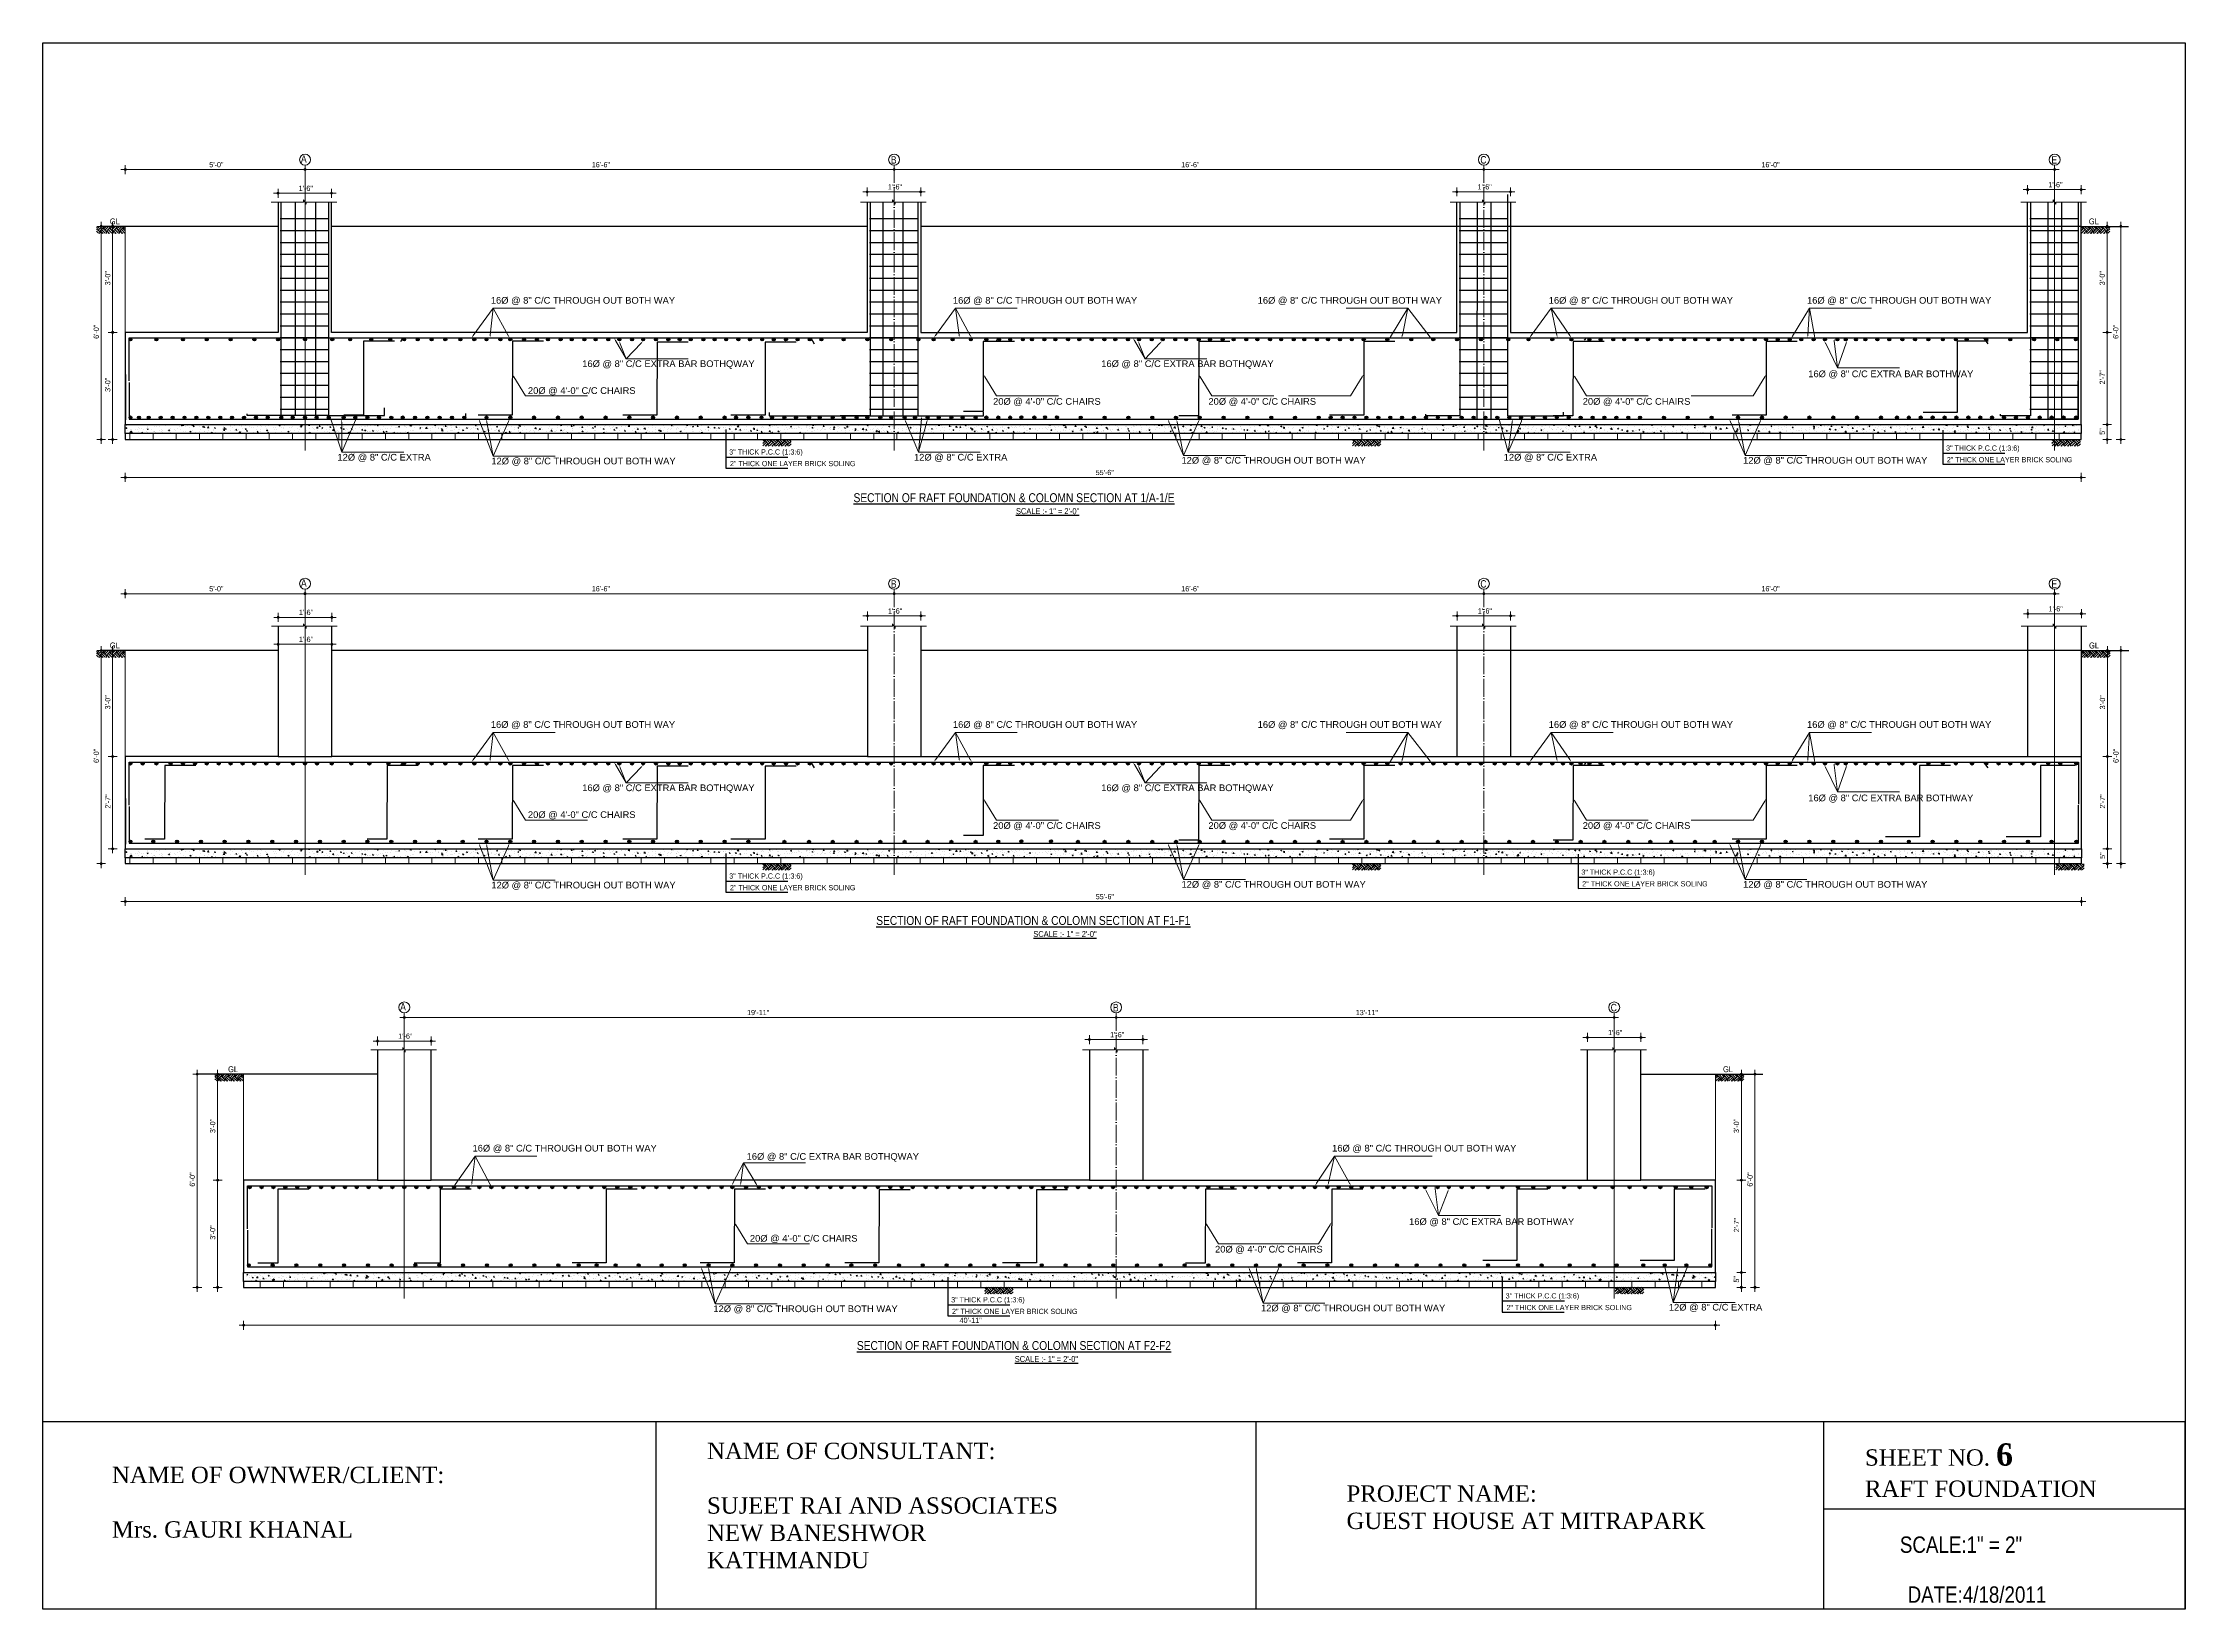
# Model space of a CAD drawing. Header units: inches. Extents: x 57837 to 133168, y 6972 to 27776.
# Drawn here: x 67638 to 70518, y 17931 to 20037 of the extents above; entities that cross this region are included whole.
import ezdxf

# ---------------------------------------------------------------- set-up
doc = ezdxf.new("R2010")
doc.units = ezdxf.units.IN
doc.header["$MEASUREMENT"] = 0
doc.linetypes.add('ACAD_ISO04W100', pattern=[30, 24, -3, 0, -3])
for name, color, linetype, lineweight in [('0.15L', 210, 'Continuous', 15), ('central line', 3, 'ACAD_ISO04W100', 5), ('DIM', 2, 'Continuous', 13), ('HACTH', 153, 'Continuous', 5), ('HATCH', 74, 'Continuous', 5), ('ROD', 1, 'Continuous', 40), ('rod position', 1, 'Continuous', 30), ('STIRRUPS', 4, 'Continuous', 30), ('wall line', 20, 'Continuous', 50)]:
    doc.layers.add(name, color=color, linetype=linetype, lineweight=lineweight)
doc.layers.add('elevation', color=3, linetype='Continuous')
doc.layers.add('text', color=255, linetype='Continuous')
doc.styles.add('Arial', font='arial.ttf', dxfattribs={"height": 6.5})
doc.styles.get("Standard").update_dxf_attribs({"font": 'ARIALN.TTF', "height": 7})

msp = doc.modelspace()

# ---------------------------------------------------------------- hatches: boundary and pattern name
at = {"lineweight": 13}
h = msp.add_hatch(color=256, dxfattribs=at)
edge = h.paths.add_edge_path()
edge.add_arc((67748.7, 19866.4), 1.42, 0, 360)
h = msp.add_hatch(color=256, dxfattribs=at)
edge = h.paths.add_edge_path()
edge.add_arc((67990.4, 19866.4), 1.42, 0, 360)
h = msp.add_hatch(color=256, dxfattribs=at)
edge = h.paths.add_edge_path()
edge.add_arc((67990.4, 19866.4), 1.42, 0, 360)
h = msp.add_hatch(color=256, dxfattribs=at)
edge = h.paths.add_edge_path()
edge.add_arc((68782.3, 19866.4), 1.42, 0, 360)
h = msp.add_hatch(color=256, dxfattribs=at)
edge = h.paths.add_edge_path()
edge.add_arc((68782.3, 19866.4), 1.42, 0, 360)
h = msp.add_hatch(color=256, dxfattribs=at)
edge = h.paths.add_edge_path()
edge.add_arc((69575.1, 19866.4), 1.42, 0, 360)
h = msp.add_hatch(color=256, dxfattribs=at)
edge = h.paths.add_edge_path()
edge.add_arc((69575.1, 19866.4), 1.42, 0, 360)
h = msp.add_hatch(color=256, dxfattribs=at)
edge = h.paths.add_edge_path()
edge.add_arc((70342.4, 19866.4), 1.42, 0, 360)
h = msp.add_hatch(color=256, dxfattribs=at)
edge = h.paths.add_edge_path()
edge.add_arc((67954, 19834.6), 1.42, 0, 360)
h = msp.add_hatch(color=256, dxfattribs=at)
edge = h.paths.add_edge_path()
edge.add_arc((68026, 19834.6), 1.42, 0, 360)
h = msp.add_hatch(color=256, dxfattribs=at)
edge = h.paths.add_edge_path()
edge.add_arc((68746, 19836.5), 1.42, 0, 360)
h = msp.add_hatch(color=256, dxfattribs=at)
edge = h.paths.add_edge_path()
edge.add_arc((68818, 19836.5), 1.42, 0, 360)
h = msp.add_hatch(color=256, dxfattribs=at)
edge = h.paths.add_edge_path()
edge.add_arc((69538.8, 19836.5), 1.42, 0, 360)
h = msp.add_hatch(color=256, dxfattribs=at)
edge = h.paths.add_edge_path()
edge.add_arc((69610.8, 19836.5), 1.42, 0, 360)
h = msp.add_hatch(color=256, dxfattribs=at)
edge = h.paths.add_edge_path()
edge.add_arc((70306.1, 19839.4), 1.42, 0, 360)
h = msp.add_hatch(color=256, dxfattribs=at)
edge = h.paths.add_edge_path()
edge.add_arc((70378.1, 19839.4), 1.42, 0, 360)
h = msp.add_hatch(color=256, dxfattribs=at)
edge = h.paths.add_edge_path()
edge.add_arc((67716.3, 19790), 1.42, 0, 360)
h = msp.add_hatch(color=256, dxfattribs=at)
edge = h.paths.add_edge_path()
edge.add_arc((67731.7, 19790), 1.42, 0, 360)
h = msp.add_hatch(color=256, dxfattribs=at)
edge = h.paths.add_edge_path()
edge.add_arc((70413, 19790), 1.42, 0, 360)
h = msp.add_hatch(color=256, dxfattribs=at)
edge = h.paths.add_edge_path()
edge.add_arc((70431.3, 19790), 1.42, 0, 360)
h = msp.add_hatch(color=256, dxfattribs=at)
edge = h.paths.add_edge_path()
edge.add_arc((67731.7, 19647.5), 1.42, 0, 360)
h = msp.add_hatch(color=256, dxfattribs=at)
edge = h.paths.add_edge_path()
edge.add_arc((67731.7, 19647.5), 1.42, 0, 360)
h = msp.add_hatch(color=256, dxfattribs=at)
edge = h.paths.add_edge_path()
edge.add_arc((70413, 19647.5), 1.42, 0, 360)
h = msp.add_hatch(color=256, dxfattribs=at)
edge = h.paths.add_edge_path()
edge.add_arc((70413, 19647.5), 1.42, 0, 360)
h = msp.add_hatch(color=256, dxfattribs=at)
edge = h.paths.add_edge_path()
edge.add_arc((67716.3, 19503.5), 1.42, 0, 360)
h = msp.add_hatch(color=256, dxfattribs=at)
edge = h.paths.add_edge_path()
edge.add_arc((67731.7, 19503.5), 1.42, 0, 360)
h = msp.add_hatch(color=256, dxfattribs=at)
edge = h.paths.add_edge_path()
edge.add_arc((70413, 19523.5), 1.42, 0, 360)
h = msp.add_hatch(color=256, dxfattribs=at)
edge = h.paths.add_edge_path()
edge.add_arc((70413, 19523.5), 1.42, 0, 360)
h = msp.add_hatch(color=256, dxfattribs=at)
edge = h.paths.add_edge_path()
edge.add_arc((70413, 19503.5), 1.42, 0, 360)
h = msp.add_hatch(color=256, dxfattribs=at)
edge = h.paths.add_edge_path()
edge.add_arc((70431.3, 19503.5), 1.42, 0, 360)
h = msp.add_hatch(color=256, dxfattribs=at)
edge = h.paths.add_edge_path()
edge.add_arc((67748.7, 19452.5), 1.42, 0, 360)
h = msp.add_hatch(color=256, dxfattribs=at)
edge = h.paths.add_edge_path()
edge.add_arc((70378.1, 19452.5), 1.42, 0, 360)
h = msp.add_hatch(color=256, dxfattribs=at)
edge = h.paths.add_edge_path()
edge.add_arc((67748.7, 19296.2), 1.42, 0, 360)
h = msp.add_hatch(color=256, dxfattribs=at)
edge = h.paths.add_edge_path()
edge.add_arc((67990.4, 19296.2), 1.42, 0, 360)
h = msp.add_hatch(color=256, dxfattribs=at)
edge = h.paths.add_edge_path()
edge.add_arc((67990.4, 19296.2), 1.42, 0, 360)
h = msp.add_hatch(color=256, dxfattribs=at)
edge = h.paths.add_edge_path()
edge.add_arc((68782.3, 19296.2), 1.42, 0, 360)
h = msp.add_hatch(color=256, dxfattribs=at)
edge = h.paths.add_edge_path()
edge.add_arc((68782.3, 19296.2), 1.42, 0, 360)
h = msp.add_hatch(color=256, dxfattribs=at)
edge = h.paths.add_edge_path()
edge.add_arc((69575.1, 19296.2), 1.42, 0, 360)
h = msp.add_hatch(color=256, dxfattribs=at)
edge = h.paths.add_edge_path()
edge.add_arc((69575.1, 19296.2), 1.42, 0, 360)
h = msp.add_hatch(color=256, dxfattribs=at)
edge = h.paths.add_edge_path()
edge.add_arc((70342.4, 19296.2), 1.42, 0, 360)
h = msp.add_hatch(color=256, dxfattribs=at)
edge = h.paths.add_edge_path()
edge.add_arc((68746.4, 19266.4), 1.42, 0, 360)
h = msp.add_hatch(color=256, dxfattribs=at)
edge = h.paths.add_edge_path()
edge.add_arc((68818.4, 19266.4), 1.42, 0, 360)
h = msp.add_hatch(color=256, dxfattribs=at)
edge = h.paths.add_edge_path()
edge.add_arc((69539.1, 19266.4), 1.42, 0, 360)
h = msp.add_hatch(color=256, dxfattribs=at)
edge = h.paths.add_edge_path()
edge.add_arc((69611.1, 19266.4), 1.42, 0, 360)
h = msp.add_hatch(color=256, dxfattribs=at)
edge = h.paths.add_edge_path()
edge.add_arc((70306.4, 19269.3), 1.42, 0, 360)
h = msp.add_hatch(color=256, dxfattribs=at)
edge = h.paths.add_edge_path()
edge.add_arc((70378.4, 19269.3), 1.42, 0, 360)
h = msp.add_hatch(color=256, dxfattribs=at)
edge = h.paths.add_edge_path()
edge.add_arc((67954.3, 19264.4), 1.42, 0, 360)
h = msp.add_hatch(color=256, dxfattribs=at)
edge = h.paths.add_edge_path()
edge.add_arc((68026.4, 19264.4), 1.42, 0, 360)
h = msp.add_hatch(color=256, dxfattribs=at)
edge = h.paths.add_edge_path()
edge.add_arc((67716.3, 19219.9), 1.42, 0, 360)
h = msp.add_hatch(color=256, dxfattribs=at)
edge = h.paths.add_edge_path()
edge.add_arc((67731.7, 19219.9), 1.42, 0, 360)
h = msp.add_hatch(color=256, dxfattribs=at)
edge = h.paths.add_edge_path()
edge.add_arc((67954.3, 19228.2), 1.42, 0, 360)
h = msp.add_hatch(color=256, dxfattribs=at)
edge = h.paths.add_edge_path()
edge.add_arc((68026.4, 19228.2), 1.42, 0, 360)
h = msp.add_hatch(color=256, dxfattribs=at)
edge = h.paths.add_edge_path()
edge.add_arc((70413.3, 19219.9), 1.42, 0, 360)
h = msp.add_hatch(color=256, dxfattribs=at)
edge = h.paths.add_edge_path()
edge.add_arc((70431.6, 19219.9), 1.42, 0, 360)
h = msp.add_hatch(color=256, dxfattribs=at)
edge = h.paths.add_edge_path()
edge.add_arc((67731.7, 19077.3), 1.42, 0, 360)
h = msp.add_hatch(color=256, dxfattribs=at)
edge = h.paths.add_edge_path()
edge.add_arc((67731.7, 19077.3), 1.42, 0, 360)
h = msp.add_hatch(color=256, dxfattribs=at)
edge = h.paths.add_edge_path()
edge.add_arc((70413.3, 19077.3), 1.42, 0, 360)
h = msp.add_hatch(color=256, dxfattribs=at)
edge = h.paths.add_edge_path()
edge.add_arc((70413.3, 19077.3), 1.42, 0, 360)
h = msp.add_hatch(color=256, dxfattribs=at)
edge = h.paths.add_edge_path()
edge.add_arc((67731.7, 18953.3), 1.42, 0, 360)
h = msp.add_hatch(color=256, dxfattribs=at)
edge = h.paths.add_edge_path()
edge.add_arc((70413.3, 18953.3), 1.42, 0, 360)
h = msp.add_hatch(color=256, dxfattribs=at)
edge = h.paths.add_edge_path()
edge.add_arc((70413.3, 18953.3), 1.42, 0, 360)
h = msp.add_hatch(color=256, dxfattribs=at)
edge = h.paths.add_edge_path()
edge.add_arc((67716.3, 18933.3), 1.42, 0, 360)
h = msp.add_hatch(color=256, dxfattribs=at)
edge = h.paths.add_edge_path()
edge.add_arc((70413.3, 18933.3), 1.42, 0, 360)
h = msp.add_hatch(color=256, dxfattribs=at)
edge = h.paths.add_edge_path()
edge.add_arc((70431.6, 18933.3), 1.42, 0, 360)
h = msp.add_hatch(color=256, dxfattribs=at)
edge = h.paths.add_edge_path()
edge.add_arc((67748.7, 18882.4), 1.42, 0, 360)
h = msp.add_hatch(color=256, dxfattribs=at)
edge = h.paths.add_edge_path()
edge.add_arc((70378.4, 18882.4), 1.42, 0, 360)
h = msp.add_hatch(color=256, dxfattribs=at)
edge = h.paths.add_edge_path()
edge.add_arc((68123.8, 18726.6), 1.42, 0, 360)
h = msp.add_hatch(color=256, dxfattribs=at)
edge = h.paths.add_edge_path()
edge.add_arc((69080.8, 18726.6), 1.42, 0, 360)
h = msp.add_hatch(color=256, dxfattribs=at)
edge = h.paths.add_edge_path()
edge.add_arc((69080.8, 18726.6), 1.42, 0, 360)
h = msp.add_hatch(color=256, dxfattribs=at)
edge = h.paths.add_edge_path()
edge.add_arc((69750.3, 18726.6), 1.42, 0, 360)
h = msp.add_hatch(color=256, dxfattribs=at)
edge = h.paths.add_edge_path()
edge.add_arc((68087.8, 18694.8), 1.42, 0, 360)
h = msp.add_hatch(color=256, dxfattribs=at)
edge = h.paths.add_edge_path()
edge.add_arc((68159.8, 18694.8), 1.42, 0, 360)
h = msp.add_hatch(color=256, dxfattribs=at)
edge = h.paths.add_edge_path()
edge.add_arc((69044.8, 18696.8), 1.42, 0, 360)
h = msp.add_hatch(color=256, dxfattribs=at)
edge = h.paths.add_edge_path()
edge.add_arc((69116.8, 18696.8), 1.42, 0, 360)
h = msp.add_hatch(color=256, dxfattribs=at)
edge = h.paths.add_edge_path()
edge.add_arc((69714.3, 18699.7), 1.42, 0, 360)
h = msp.add_hatch(color=256, dxfattribs=at)
edge = h.paths.add_edge_path()
edge.add_arc((69786.3, 18699.7), 1.42, 0, 360)
h = msp.add_hatch(color=256, dxfattribs=at)
edge = h.paths.add_edge_path()
edge.add_arc((67845.4, 18650.3), 1.42, 0, 360)
h = msp.add_hatch(color=256, dxfattribs=at)
edge = h.paths.add_edge_path()
edge.add_arc((67872.8, 18650.3), 1.42, 0, 360)
h = msp.add_hatch(color=256, dxfattribs=at)
edge = h.paths.add_edge_path()
edge.add_arc((69921.3, 18650.3), 1.42, 0, 360)
h = msp.add_hatch(color=256, dxfattribs=at)
edge = h.paths.add_edge_path()
edge.add_arc((69939.5, 18650.3), 1.42, 0, 360)
h = msp.add_hatch(color=256, dxfattribs=at)
edge = h.paths.add_edge_path()
edge.add_arc((67872.8, 18507.7), 1.42, 0, 360)
h = msp.add_hatch(color=256, dxfattribs=at)
edge = h.paths.add_edge_path()
edge.add_arc((67872.8, 18507.7), 1.42, 0, 360)
h = msp.add_hatch(color=256, dxfattribs=at)
edge = h.paths.add_edge_path()
edge.add_arc((69921.3, 18507.7), 1.42, 0, 360)
h = msp.add_hatch(color=256, dxfattribs=at)
edge = h.paths.add_edge_path()
edge.add_arc((69921.3, 18507.7), 1.42, 0, 360)
h = msp.add_hatch(color=256, dxfattribs=at)
edge = h.paths.add_edge_path()
edge.add_arc((69921.3, 18383.7), 1.42, 0, 360)
h = msp.add_hatch(color=256, dxfattribs=at)
edge = h.paths.add_edge_path()
edge.add_arc((69921.3, 18383.7), 1.42, 0, 360)
h = msp.add_hatch(color=256, dxfattribs=at)
edge = h.paths.add_edge_path()
edge.add_arc((67845.4, 18363.7), 1.42, 0, 360)
h = msp.add_hatch(color=256, dxfattribs=at)
edge = h.paths.add_edge_path()
edge.add_arc((67872.8, 18363.7), 1.42, 0, 360)
h = msp.add_hatch(color=256, dxfattribs=at)
edge = h.paths.add_edge_path()
edge.add_arc((69921.3, 18363.7), 1.42, 0, 360)
h = msp.add_hatch(color=256, dxfattribs=at)
edge = h.paths.add_edge_path()
edge.add_arc((69939.5, 18363.7), 1.42, 0, 360)
h = msp.add_hatch(color=256, dxfattribs=at)
edge = h.paths.add_edge_path()
edge.add_arc((67907.8, 18312.8), 1.42, 0, 360)
h = msp.add_hatch(color=256, dxfattribs=at)
edge = h.paths.add_edge_path()
edge.add_arc((69886.3, 18312.8), 1.42, 0, 360)
at = {"layer": 'ROD'}
h = msp.add_hatch(color=5, dxfattribs=at)
h.set_gradient(color1=(0, 0, 255), one_color=1, tint=1, name='SPHERICAL')
h.paths.add_polyline_path([(67757.7, 19638, 1), (67753.7, 19638, 1)])
h = msp.add_hatch(color=5, dxfattribs=at)
h.set_gradient(color1=(0, 0, 255), one_color=1, tint=1, name='SPHERICAL')
h.paths.add_polyline_path([(67792.6, 19638, 1), (67788.6, 19638, 1)])
h = msp.add_hatch(color=5, dxfattribs=at)
h.set_gradient(color1=(0, 0, 255), one_color=1, tint=1, name='SPHERICAL')
h.paths.add_polyline_path([(67828.2, 19638, 1), (67824.2, 19638, 1)])
h = msp.add_hatch(color=5, dxfattribs=at)
h.set_gradient(color1=(0, 0, 255), one_color=1, tint=1, name='SPHERICAL')
h.paths.add_polyline_path([(67860.2, 19638, 1), (67856.2, 19638, 1)])
h = msp.add_hatch(color=5, dxfattribs=at)
h.set_gradient(color1=(0, 0, 255), one_color=1, tint=1, name='SPHERICAL')
h.paths.add_polyline_path([(67892.2, 19638, 1), (67888.2, 19638, 1)])
h = msp.add_hatch(color=5, dxfattribs=at)
h.set_gradient(color1=(0, 0, 255), one_color=1, tint=1, name='SPHERICAL')
h.paths.add_polyline_path([(67924.2, 19638, 1), (67920.2, 19638, 1)])
h = msp.add_hatch(color=5, dxfattribs=at)
h.set_gradient(color1=(0, 0, 255), one_color=1, tint=1, name='SPHERICAL')
h.paths.add_polyline_path([(67956.2, 19638, 1), (67952.2, 19638, 1)])
h = msp.add_hatch(color=5, dxfattribs=at)
h.set_gradient(color1=(0, 0, 255), one_color=1, tint=1, name='SPHERICAL')
h.paths.add_polyline_path([(67992.3, 19638, 1), (67988.3, 19638, 1)])
h = msp.add_hatch(color=5, dxfattribs=at)
h.set_gradient(color1=(0, 0, 255), one_color=1, tint=1, name='SPHERICAL')
h.paths.add_polyline_path([(68029, 19638, 1), (68025, 19638, 1)])
h = msp.add_hatch(color=5, dxfattribs=at)
h.set_gradient(color1=(0, 0, 255), one_color=1, tint=1, name='SPHERICAL')
h.paths.add_polyline_path([(68053, 19638, 1), (68049, 19638, 1)])
h = msp.add_hatch(color=5, dxfattribs=at)
h.set_gradient(color1=(0, 0, 255), one_color=1, tint=1, name='SPHERICAL')
h.paths.add_polyline_path([(68081.3, 19638, 1), (68077.3, 19638, 1)])
h = msp.add_hatch(color=5, dxfattribs=at)
h.set_gradient(color1=(0, 0, 255), one_color=1, tint=1, name='SPHERICAL')
h.paths.add_polyline_path([(68106.9, 19638, 1), (68102.9, 19638, 1)])
h = msp.add_hatch(color=5, dxfattribs=at)
h.set_gradient(color1=(0, 0, 255), one_color=1, tint=1, name='SPHERICAL')
h.paths.add_polyline_path([(68125.4, 19638, 1), (68121.4, 19638, 1)])
h = msp.add_hatch(color=5, dxfattribs=at)
h.set_gradient(color1=(0, 0, 255), one_color=1, tint=1, name='SPHERICAL')
h.paths.add_polyline_path([(68143.9, 19638, 1), (68139.9, 19638, 1)])
h = msp.add_hatch(color=5, dxfattribs=at)
h.set_gradient(color1=(0, 0, 255), one_color=1, tint=1, name='SPHERICAL')
h.paths.add_polyline_path([(68162.4, 19638, 1), (68158.4, 19638, 1)])
h = msp.add_hatch(color=5, dxfattribs=at)
h.set_gradient(color1=(0, 0, 255), one_color=1, tint=1, name='SPHERICAL')
h.paths.add_polyline_path([(68180.9, 19638, 1), (68176.9, 19638, 1)])
h = msp.add_hatch(color=5, dxfattribs=at)
h.set_gradient(color1=(0, 0, 255), one_color=1, tint=1, name='SPHERICAL')
h.paths.add_polyline_path([(68201.3, 19638, 1), (68197.3, 19638, 1)])
h = msp.add_hatch(color=5, dxfattribs=at)
h.set_gradient(color1=(0, 0, 255), one_color=1, tint=1, name='SPHERICAL')
h.paths.add_polyline_path([(68219.9, 19638, 1), (68215.9, 19638, 1)])
h = msp.add_hatch(color=5, dxfattribs=at)
h.set_gradient(color1=(0, 0, 255), one_color=1, tint=1, name='SPHERICAL')
h.paths.add_polyline_path([(68236.3, 19638, 1), (68232.3, 19638, 1)])
h = msp.add_hatch(color=5, dxfattribs=at)
h.set_gradient(color1=(0, 0, 255), one_color=1, tint=1, name='SPHERICAL')
h.paths.add_polyline_path([(68254.9, 19638, 1), (68250.9, 19638, 1)])
h = msp.add_hatch(color=5, dxfattribs=at)
h.set_gradient(color1=(0, 0, 255), one_color=1, tint=1, name='SPHERICAL')
h.paths.add_polyline_path([(68268.3, 19638, 1), (68264.3, 19638, 1)])
h = msp.add_hatch(color=5, dxfattribs=at)
h.set_gradient(color1=(0, 0, 255), one_color=1, tint=1, name='SPHERICAL')
h.paths.add_polyline_path([(68286.9, 19638, 1), (68282.9, 19638, 1)])
h = msp.add_hatch(color=5, dxfattribs=at)
h.set_gradient(color1=(0, 0, 255), one_color=1, tint=1, name='SPHERICAL')
h.paths.add_polyline_path([(68304, 19638, 1), (68300, 19638, 1)])
h = msp.add_hatch(color=5, dxfattribs=at)
h.set_gradient(color1=(0, 0, 255), one_color=1, tint=1, name='SPHERICAL')
h.paths.add_polyline_path([(68318.9, 19638, 1), (68314.9, 19638, 1)])
h = msp.add_hatch(color=5, dxfattribs=at)
h.set_gradient(color1=(0, 0, 255), one_color=1, tint=1, name='SPHERICAL')
h.paths.add_polyline_path([(68336, 19638, 1), (68332, 19638, 1)])
h = msp.add_hatch(color=5, dxfattribs=at)
h.set_gradient(color1=(0, 0, 255), one_color=1, tint=1, name='SPHERICAL')
h.paths.add_polyline_path([(68350.9, 19638, 1), (68346.9, 19638, 1)])
h = msp.add_hatch(color=5, dxfattribs=at)
h.set_gradient(color1=(0, 0, 255), one_color=1, tint=1, name='SPHERICAL')
h.paths.add_polyline_path([(68368, 19638, 1), (68364, 19638, 1)])
h = msp.add_hatch(color=5, dxfattribs=at)
h.set_gradient(color1=(0, 0, 255), one_color=1, tint=1, name='SPHERICAL')
h.paths.add_polyline_path([(68382.9, 19638, 1), (68378.9, 19638, 1)])
h = msp.add_hatch(color=5, dxfattribs=at)
h.set_gradient(color1=(0, 0, 255), one_color=1, tint=1, name='SPHERICAL')
h.paths.add_polyline_path([(68400, 19638, 1), (68396, 19638, 1)])
h = msp.add_hatch(color=5, dxfattribs=at)
h.set_gradient(color1=(0, 0, 255), one_color=1, tint=1, name='SPHERICAL')
h.paths.add_polyline_path([(68414.9, 19638, 1), (68410.9, 19638, 1)])
h = msp.add_hatch(color=5, dxfattribs=at)
h.set_gradient(color1=(0, 0, 255), one_color=1, tint=1, name='SPHERICAL')
h.paths.add_polyline_path([(68432, 19638, 1), (68428, 19638, 1)])
h = msp.add_hatch(color=5, dxfattribs=at)
h.set_gradient(color1=(0, 0, 255), one_color=1, tint=1, name='SPHERICAL')
h.paths.add_polyline_path([(68446.9, 19638, 1), (68442.9, 19638, 1)])
h = msp.add_hatch(color=5, dxfattribs=at)
h.set_gradient(color1=(0, 0, 255), one_color=1, tint=1, name='SPHERICAL')
h.paths.add_polyline_path([(68464, 19638, 1), (68460, 19638, 1)])
h = msp.add_hatch(color=5, dxfattribs=at)
h.set_gradient(color1=(0, 0, 255), one_color=1, tint=1, name='SPHERICAL')
h.paths.add_polyline_path([(68480.7, 19638, 1), (68476.7, 19638, 1)])
h = msp.add_hatch(color=5, dxfattribs=at)
h.set_gradient(color1=(0, 0, 255), one_color=1, tint=1, name='SPHERICAL')
h.paths.add_polyline_path([(68496, 19638, 1), (68492, 19638, 1)])
h = msp.add_hatch(color=5, dxfattribs=at)
h.set_gradient(color1=(0, 0, 255), one_color=1, tint=1, name='SPHERICAL')
h.paths.add_polyline_path([(68510.9, 19638, 1), (68506.9, 19638, 1)])
h = msp.add_hatch(color=5, dxfattribs=at)
h.set_gradient(color1=(0, 0, 255), one_color=1, tint=1, name='SPHERICAL')
h.paths.add_polyline_path([(68528, 19638, 1), (68524, 19638, 1)])
h = msp.add_hatch(color=5, dxfattribs=at)
h.set_gradient(color1=(0, 0, 255), one_color=1, tint=1, name='SPHERICAL')
h.paths.add_polyline_path([(68542.9, 19638, 1), (68538.9, 19638, 1)])
h = msp.add_hatch(color=5, dxfattribs=at)
h.set_gradient(color1=(0, 0, 255), one_color=1, tint=1, name='SPHERICAL')
h.paths.add_polyline_path([(68558.5, 19638, 1), (68554.5, 19638, 1)])
h = msp.add_hatch(color=5, dxfattribs=at)
h.set_gradient(color1=(0, 0, 255), one_color=1, tint=1, name='SPHERICAL')
h.paths.add_polyline_path([(68574.9, 19638, 1), (68570.9, 19638, 1)])
h = msp.add_hatch(color=5, dxfattribs=at)
h.set_gradient(color1=(0, 0, 255), one_color=1, tint=1, name='SPHERICAL')
h.paths.add_polyline_path([(68590.5, 19638, 1), (68586.5, 19638, 1)])
h = msp.add_hatch(color=5, dxfattribs=at)
h.set_gradient(color1=(0, 0, 255), one_color=1, tint=1, name='SPHERICAL')
h.paths.add_polyline_path([(68606.9, 19638, 1), (68602.9, 19638, 1)])
h = msp.add_hatch(color=5, dxfattribs=at)
h.set_gradient(color1=(0, 0, 255), one_color=1, tint=1, name='SPHERICAL')
h.paths.add_polyline_path([(68622.5, 19638, 1), (68618.5, 19638, 1)])
h = msp.add_hatch(color=5, dxfattribs=at)
h.set_gradient(color1=(0, 0, 255), one_color=1, tint=1, name='SPHERICAL')
h.paths.add_polyline_path([(68638.9, 19638, 1), (68634.9, 19638, 1)])
h = msp.add_hatch(color=5, dxfattribs=at)
h.set_gradient(color1=(0, 0, 255), one_color=1, tint=1, name='SPHERICAL')
h.paths.add_polyline_path([(68654.5, 19638, 1), (68650.5, 19638, 1)])
h = msp.add_hatch(color=5, dxfattribs=at)
h.set_gradient(color1=(0, 0, 255), one_color=1, tint=1, name='SPHERICAL')
h.paths.add_polyline_path([(68670.9, 19638, 1), (68666.9, 19638, 1)])
h = msp.add_hatch(color=5, dxfattribs=at)
h.set_gradient(color1=(0, 0, 255), one_color=1, tint=1, name='SPHERICAL')
h.paths.add_polyline_path([(68686.6, 19638, 1), (68682.6, 19638, 1)])
h = msp.add_hatch(color=5, dxfattribs=at)
h.set_gradient(color1=(0, 0, 255), one_color=1, tint=1, name='SPHERICAL')
h.paths.add_polyline_path([(68716.3, 19638, 1), (68712.3, 19638, 1)])
h = msp.add_hatch(color=5, dxfattribs=at)
h.set_gradient(color1=(0, 0, 255), one_color=1, tint=1, name='SPHERICAL')
h.paths.add_polyline_path([(68748.3, 19638, 1), (68744.3, 19638, 1)])
h = msp.add_hatch(color=5, dxfattribs=at)
h.set_gradient(color1=(0, 0, 255), one_color=1, tint=1, name='SPHERICAL')
h.paths.add_polyline_path([(68780.3, 19638, 1), (68776.3, 19638, 1)])
h = msp.add_hatch(color=5, dxfattribs=at)
h.set_gradient(color1=(0, 0, 255), one_color=1, tint=1, name='SPHERICAL')
h.paths.add_polyline_path([(68817, 19638, 1), (68813, 19638, 1)])
h = msp.add_hatch(color=5, dxfattribs=at)
h.set_gradient(color1=(0, 0, 255), one_color=1, tint=1, name='SPHERICAL')
h.paths.add_polyline_path([(68837.3, 19638, 1), (68833.3, 19638, 1)])
h = msp.add_hatch(color=5, dxfattribs=at)
h.set_gradient(color1=(0, 0, 255), one_color=1, tint=1, name='SPHERICAL')
h.paths.add_polyline_path([(68862.8, 19638, 1), (68858.8, 19638, 1)])
h = msp.add_hatch(color=5, dxfattribs=at)
h.set_gradient(color1=(0, 0, 255), one_color=1, tint=1, name='SPHERICAL')
h.paths.add_polyline_path([(68887.4, 19638, 1), (68883.4, 19638, 1)])
h = msp.add_hatch(color=5, dxfattribs=at)
h.set_gradient(color1=(0, 0, 255), one_color=1, tint=1, name='SPHERICAL')
h.paths.add_polyline_path([(68908.3, 19638, 1), (68904.3, 19638, 1)])
h = msp.add_hatch(color=5, dxfattribs=at)
h.set_gradient(color1=(0, 0, 255), one_color=1, tint=1, name='SPHERICAL')
h.paths.add_polyline_path([(68925.3, 19638, 1), (68921.3, 19638, 1)])
h = msp.add_hatch(color=5, dxfattribs=at)
h.set_gradient(color1=(0, 0, 255), one_color=1, tint=1, name='SPHERICAL')
h.paths.add_polyline_path([(68940.3, 19638, 1), (68936.3, 19638, 1)])
h = msp.add_hatch(color=5, dxfattribs=at)
h.set_gradient(color1=(0, 0, 255), one_color=1, tint=1, name='SPHERICAL')
h.paths.add_polyline_path([(68957.3, 19638, 1), (68953.3, 19638, 1)])
h = msp.add_hatch(color=5, dxfattribs=at)
h.set_gradient(color1=(0, 0, 255), one_color=1, tint=1, name='SPHERICAL')
h.paths.add_polyline_path([(68969.5, 19638, 1), (68965.5, 19638, 1)])
h = msp.add_hatch(color=5, dxfattribs=at)
h.set_gradient(color1=(0, 0, 255), one_color=1, tint=1, name='SPHERICAL')
h.paths.add_polyline_path([(68986.4, 19638, 1), (68982.4, 19638, 1)])
h = msp.add_hatch(color=5, dxfattribs=at)
h.set_gradient(color1=(0, 0, 255), one_color=1, tint=1, name='SPHERICAL')
h.paths.add_polyline_path([(69001.2, 19638, 1), (68997.2, 19638, 1)])
h = msp.add_hatch(color=5, dxfattribs=at)
h.set_gradient(color1=(0, 0, 255), one_color=1, tint=1, name='SPHERICAL')
h.paths.add_polyline_path([(69018.1, 19638, 1), (69014.1, 19638, 1)])
h = msp.add_hatch(color=5, dxfattribs=at)
h.set_gradient(color1=(0, 0, 255), one_color=1, tint=1, name='SPHERICAL')
h.paths.add_polyline_path([(69033.2, 19638, 1), (69029.2, 19638, 1)])
h = msp.add_hatch(color=5, dxfattribs=at)
h.set_gradient(color1=(0, 0, 255), one_color=1, tint=1, name='SPHERICAL')
h.paths.add_polyline_path([(69049.9, 19638, 1), (69045.9, 19638, 1)])
h = msp.add_hatch(color=5, dxfattribs=at)
h.set_gradient(color1=(0, 0, 255), one_color=1, tint=1, name='SPHERICAL')
h.paths.add_polyline_path([(69066.9, 19638, 1), (69062.9, 19638, 1)])
h = msp.add_hatch(color=5, dxfattribs=at)
h.set_gradient(color1=(0, 0, 255), one_color=1, tint=1, name='SPHERICAL')
h.paths.add_polyline_path([(69081.6, 19638, 1), (69077.6, 19638, 1)])
h = msp.add_hatch(color=5, dxfattribs=at)
h.set_gradient(color1=(0, 0, 255), one_color=1, tint=1, name='SPHERICAL')
h.paths.add_polyline_path([(69098.6, 19638, 1), (69094.6, 19638, 1)])
h = msp.add_hatch(color=5, dxfattribs=at)
h.set_gradient(color1=(0, 0, 255), one_color=1, tint=1, name='SPHERICAL')
h.paths.add_polyline_path([(69113.6, 19638, 1), (69109.6, 19638, 1)])
h = msp.add_hatch(color=5, dxfattribs=at)
h.set_gradient(color1=(0, 0, 255), one_color=1, tint=1, name='SPHERICAL')
h.paths.add_polyline_path([(69130.6, 19638, 1), (69126.6, 19638, 1)])
h = msp.add_hatch(color=5, dxfattribs=at)
h.set_gradient(color1=(0, 0, 255), one_color=1, tint=1, name='SPHERICAL')
h.paths.add_polyline_path([(69145.3, 19638, 1), (69141.3, 19638, 1)])
h = msp.add_hatch(color=5, dxfattribs=at)
h.set_gradient(color1=(0, 0, 255), one_color=1, tint=1, name='SPHERICAL')
h.paths.add_polyline_path([(69162.2, 19638, 1), (69158.2, 19638, 1)])
h = msp.add_hatch(color=5, dxfattribs=at)
h.set_gradient(color1=(0, 0, 255), one_color=1, tint=1, name='SPHERICAL')
h.paths.add_polyline_path([(69176.9, 19638, 1), (69172.9, 19638, 1)])
h = msp.add_hatch(color=5, dxfattribs=at)
h.set_gradient(color1=(0, 0, 255), one_color=1, tint=1, name='SPHERICAL')
h.paths.add_polyline_path([(69193.9, 19638, 1), (69189.9, 19638, 1)])
h = msp.add_hatch(color=5, dxfattribs=at)
h.set_gradient(color1=(0, 0, 255), one_color=1, tint=1, name='SPHERICAL')
h.paths.add_polyline_path([(69208.9, 19638, 1), (69204.9, 19638, 1)])
h = msp.add_hatch(color=5, dxfattribs=at)
h.set_gradient(color1=(0, 0, 255), one_color=1, tint=1, name='SPHERICAL')
h.paths.add_polyline_path([(69225.9, 19638, 1), (69221.9, 19638, 1)])
h = msp.add_hatch(color=5, dxfattribs=at)
h.set_gradient(color1=(0, 0, 255), one_color=1, tint=1, name='SPHERICAL')
h.paths.add_polyline_path([(69240.6, 19638, 1), (69236.6, 19638, 1)])
h = msp.add_hatch(color=5, dxfattribs=at)
h.set_gradient(color1=(0, 0, 255), one_color=1, tint=1, name='SPHERICAL')
h.paths.add_polyline_path([(69257.6, 19638, 1), (69253.6, 19638, 1)])
h = msp.add_hatch(color=5, dxfattribs=at)
h.set_gradient(color1=(0, 0, 255), one_color=1, tint=1, name='SPHERICAL')
h.paths.add_polyline_path([(69272.6, 19638, 1), (69268.6, 19638, 1)])
h = msp.add_hatch(color=5, dxfattribs=at)
h.set_gradient(color1=(0, 0, 255), one_color=1, tint=1, name='SPHERICAL')
h.paths.add_polyline_path([(69289.6, 19638, 1), (69285.6, 19638, 1)])
h = msp.add_hatch(color=5, dxfattribs=at)
h.set_gradient(color1=(0, 0, 255), one_color=1, tint=1, name='SPHERICAL')
h.paths.add_polyline_path([(69304.6, 19638, 1), (69300.6, 19638, 1)])
h = msp.add_hatch(color=5, dxfattribs=at)
h.set_gradient(color1=(0, 0, 255), one_color=1, tint=1, name='SPHERICAL')
h.paths.add_polyline_path([(69321.6, 19638, 1), (69317.6, 19638, 1)])
h = msp.add_hatch(color=5, dxfattribs=at)
h.set_gradient(color1=(0, 0, 255), one_color=1, tint=1, name='SPHERICAL')
h.paths.add_polyline_path([(69335.6, 19638, 1), (69331.6, 19638, 1)])
h = msp.add_hatch(color=5, dxfattribs=at)
h.set_gradient(color1=(0, 0, 255), one_color=1, tint=1, name='SPHERICAL')
h.paths.add_polyline_path([(69352.6, 19638, 1), (69348.6, 19638, 1)])
h = msp.add_hatch(color=5, dxfattribs=at)
h.set_gradient(color1=(0, 0, 255), one_color=1, tint=1, name='SPHERICAL')
h.paths.add_polyline_path([(69367.6, 19638, 1), (69363.6, 19638, 1)])
h = msp.add_hatch(color=5, dxfattribs=at)
h.set_gradient(color1=(0, 0, 255), one_color=1, tint=1, name='SPHERICAL')
h.paths.add_polyline_path([(69383.5, 19638, 1), (69379.5, 19638, 1)])
h = msp.add_hatch(color=5, dxfattribs=at)
h.set_gradient(color1=(0, 0, 255), one_color=1, tint=1, name='SPHERICAL')
h.paths.add_polyline_path([(69399.6, 19638, 1), (69395.6, 19638, 1)])
h = msp.add_hatch(color=5, dxfattribs=at)
h.set_gradient(color1=(0, 0, 255), one_color=1, tint=1, name='SPHERICAL')
h.paths.add_polyline_path([(69415.3, 19638, 1), (69411.3, 19638, 1)])
h = msp.add_hatch(color=5, dxfattribs=at)
h.set_gradient(color1=(0, 0, 255), one_color=1, tint=1, name='SPHERICAL')
h.paths.add_polyline_path([(69447.3, 19638, 1), (69443.3, 19638, 1)])
h = msp.add_hatch(color=5, dxfattribs=at)
h.set_gradient(color1=(0, 0, 255), one_color=1, tint=1, name='SPHERICAL')
h.paths.add_polyline_path([(69479.4, 19638, 1), (69475.4, 19638, 1)])
h = msp.add_hatch(color=5, dxfattribs=at)
h.set_gradient(color1=(0, 0, 255), one_color=1, tint=1, name='SPHERICAL')
h.paths.add_polyline_path([(69509.1, 19638, 1), (69505.1, 19638, 1)])
h = msp.add_hatch(color=5, dxfattribs=at)
h.set_gradient(color1=(0, 0, 255), one_color=1, tint=1, name='SPHERICAL')
h.paths.add_polyline_path([(69541.1, 19638, 1), (69537.1, 19638, 1)])
h = msp.add_hatch(color=5, dxfattribs=at)
h.set_gradient(color1=(0, 0, 255), one_color=1, tint=1, name='SPHERICAL')
h.paths.add_polyline_path([(69573.1, 19638, 1), (69569.1, 19638, 1)])
h = msp.add_hatch(color=5, dxfattribs=at)
h.set_gradient(color1=(0, 0, 255), one_color=1, tint=1, name='SPHERICAL')
h.paths.add_polyline_path([(69609.8, 19638, 1), (69605.8, 19638, 1)])
h = msp.add_hatch(color=5, dxfattribs=at)
h.set_gradient(color1=(0, 0, 255), one_color=1, tint=1, name='SPHERICAL')
h.paths.add_polyline_path([(69637.1, 19638, 1), (69633.1, 19638, 1)])
h = msp.add_hatch(color=5, dxfattribs=at)
h.set_gradient(color1=(0, 0, 255), one_color=1, tint=1, name='SPHERICAL')
h.paths.add_polyline_path([(69669.1, 19638, 1), (69665.1, 19638, 1)])
h = msp.add_hatch(color=5, dxfattribs=at)
h.set_gradient(color1=(0, 0, 255), one_color=1, tint=1, name='SPHERICAL')
h.paths.add_polyline_path([(69694.8, 19638, 1), (69690.8, 19638, 1)])
h = msp.add_hatch(color=5, dxfattribs=at)
h.set_gradient(color1=(0, 0, 255), one_color=1, tint=1, name='SPHERICAL')
h.paths.add_polyline_path([(69719, 19638, 1), (69715, 19638, 1)])
h = msp.add_hatch(color=5, dxfattribs=at)
h.set_gradient(color1=(0, 0, 255), one_color=1, tint=1, name='SPHERICAL')
h.paths.add_polyline_path([(69734, 19638, 1), (69730, 19638, 1)])
h = msp.add_hatch(color=5, dxfattribs=at)
h.set_gradient(color1=(0, 0, 255), one_color=1, tint=1, name='SPHERICAL')
h.paths.add_polyline_path([(69751, 19638, 1), (69747, 19638, 1)])
h = msp.add_hatch(color=5, dxfattribs=at)
h.set_gradient(color1=(0, 0, 255), one_color=1, tint=1, name='SPHERICAL')
h.paths.add_polyline_path([(69765.7, 19638, 1), (69761.7, 19638, 1)])
h = msp.add_hatch(color=5, dxfattribs=at)
h.set_gradient(color1=(0, 0, 255), one_color=1, tint=1, name='SPHERICAL')
h.paths.add_polyline_path([(69782.6, 19638, 1), (69778.6, 19638, 1)])
h = msp.add_hatch(color=5, dxfattribs=at)
h.set_gradient(color1=(0, 0, 255), one_color=1, tint=1, name='SPHERICAL')
h.paths.add_polyline_path([(69797.7, 19638, 1), (69793.7, 19638, 1)])
h = msp.add_hatch(color=5, dxfattribs=at)
h.set_gradient(color1=(0, 0, 255), one_color=1, tint=1, name='SPHERICAL')
h.paths.add_polyline_path([(69814.6, 19638, 1), (69810.6, 19638, 1)])
h = msp.add_hatch(color=5, dxfattribs=at)
h.set_gradient(color1=(0, 0, 255), one_color=1, tint=1, name='SPHERICAL')
h.paths.add_polyline_path([(69829.3, 19638, 1), (69825.3, 19638, 1)])
h = msp.add_hatch(color=5, dxfattribs=at)
h.set_gradient(color1=(0, 0, 255), one_color=1, tint=1, name='SPHERICAL')
h.paths.add_polyline_path([(69846.3, 19638, 1), (69842.3, 19638, 1)])
h = msp.add_hatch(color=5, dxfattribs=at)
h.set_gradient(color1=(0, 0, 255), one_color=1, tint=1, name='SPHERICAL')
h.paths.add_polyline_path([(69861.3, 19638, 1), (69857.3, 19638, 1)])
h = msp.add_hatch(color=5, dxfattribs=at)
h.set_gradient(color1=(0, 0, 255), one_color=1, tint=1, name='SPHERICAL')
h.paths.add_polyline_path([(69878.3, 19638, 1), (69874.3, 19638, 1)])
h = msp.add_hatch(color=5, dxfattribs=at)
h.set_gradient(color1=(0, 0, 255), one_color=1, tint=1, name='SPHERICAL')
h.paths.add_polyline_path([(69893.3, 19638, 1), (69889.3, 19638, 1)])
h = msp.add_hatch(color=5, dxfattribs=at)
h.set_gradient(color1=(0, 0, 255), one_color=1, tint=1, name='SPHERICAL')
h.paths.add_polyline_path([(69910.3, 19638, 1), (69906.3, 19638, 1)])
h = msp.add_hatch(color=5, dxfattribs=at)
h.set_gradient(color1=(0, 0, 255), one_color=1, tint=1, name='SPHERICAL')
h.paths.add_polyline_path([(69924.4, 19638, 1), (69920.4, 19638, 1)])
h = msp.add_hatch(color=5, dxfattribs=at)
h.set_gradient(color1=(0, 0, 255), one_color=1, tint=1, name='SPHERICAL')
h.paths.add_polyline_path([(69941.3, 19638, 1), (69937.3, 19638, 1)])
h = msp.add_hatch(color=5, dxfattribs=at)
h.set_gradient(color1=(0, 0, 255), one_color=1, tint=1, name='SPHERICAL')
h.paths.add_polyline_path([(69956.4, 19638, 1), (69952.4, 19638, 1)])
h = msp.add_hatch(color=5, dxfattribs=at)
h.set_gradient(color1=(0, 0, 255), one_color=1, tint=1, name='SPHERICAL')
h.paths.add_polyline_path([(69972.2, 19638, 1), (69968.2, 19638, 1)])
h = msp.add_hatch(color=5, dxfattribs=at)
h.set_gradient(color1=(0, 0, 255), one_color=1, tint=1, name='SPHERICAL')
h.paths.add_polyline_path([(69988.4, 19638, 1), (69984.4, 19638, 1)])
h = msp.add_hatch(color=5, dxfattribs=at)
h.set_gradient(color1=(0, 0, 255), one_color=1, tint=1, name='SPHERICAL')
h.paths.add_polyline_path([(70003.7, 19638, 1), (69999.7, 19638, 1)])
h = msp.add_hatch(color=5, dxfattribs=at)
h.set_gradient(color1=(0, 0, 255), one_color=1, tint=1, name='SPHERICAL')
h.paths.add_polyline_path([(70020.4, 19638, 1), (70016.4, 19638, 1)])
h = msp.add_hatch(color=5, dxfattribs=at)
h.set_gradient(color1=(0, 0, 255), one_color=1, tint=1, name='SPHERICAL')
h.paths.add_polyline_path([(70035.7, 19638, 1), (70031.7, 19638, 1)])
h = msp.add_hatch(color=5, dxfattribs=at)
h.set_gradient(color1=(0, 0, 255), one_color=1, tint=1, name='SPHERICAL')
h.paths.add_polyline_path([(70052.4, 19638, 1), (70048.4, 19638, 1)])
h = msp.add_hatch(color=5, dxfattribs=at)
h.set_gradient(color1=(0, 0, 255), one_color=1, tint=1, name='SPHERICAL')
h.paths.add_polyline_path([(70063.6, 19638, 1), (70059.6, 19638, 1)])
h = msp.add_hatch(color=5, dxfattribs=at)
h.set_gradient(color1=(0, 0, 255), one_color=1, tint=1, name='SPHERICAL')
h.paths.add_polyline_path([(70077.2, 19638, 1), (70073.2, 19638, 1)])
h = msp.add_hatch(color=5, dxfattribs=at)
h.set_gradient(color1=(0, 0, 255), one_color=1, tint=1, name='SPHERICAL')
h.paths.add_polyline_path([(70090.1, 19638, 1), (70086.1, 19638, 1)])
h = msp.add_hatch(color=5, dxfattribs=at)
h.set_gradient(color1=(0, 0, 255), one_color=1, tint=1, name='SPHERICAL')
h.paths.add_polyline_path([(70106.1, 19638, 1), (70102.1, 19638, 1)])
h = msp.add_hatch(color=5, dxfattribs=at)
h.set_gradient(color1=(0, 0, 255), one_color=1, tint=1, name='SPHERICAL')
h.paths.add_polyline_path([(70122.1, 19638, 1), (70118.1, 19638, 1)])
h = msp.add_hatch(color=5, dxfattribs=at)
h.set_gradient(color1=(0, 0, 255), one_color=1, tint=1, name='SPHERICAL')
h.paths.add_polyline_path([(70139.7, 19638, 1), (70135.7, 19638, 1)])
h = msp.add_hatch(color=5, dxfattribs=at)
h.set_gradient(color1=(0, 0, 255), one_color=1, tint=1, name='SPHERICAL')
h.paths.add_polyline_path([(70156.7, 19638, 1), (70152.7, 19638, 1)])
h = msp.add_hatch(color=5, dxfattribs=at)
h.set_gradient(color1=(0, 0, 255), one_color=1, tint=1, name='SPHERICAL')
h.paths.add_polyline_path([(70174.8, 19638, 1), (70170.8, 19638, 1)])
h = msp.add_hatch(color=5, dxfattribs=at)
h.set_gradient(color1=(0, 0, 255), one_color=1, tint=1, name='SPHERICAL')
h.paths.add_polyline_path([(70194.1, 19638, 1), (70190.1, 19638, 1)])
h = msp.add_hatch(color=5, dxfattribs=at)
h.set_gradient(color1=(0, 0, 255), one_color=1, tint=1, name='SPHERICAL')
h.paths.add_polyline_path([(70211.6, 19638, 1), (70207.6, 19638, 1)])
h = msp.add_hatch(color=5, dxfattribs=at)
h.set_gradient(color1=(0, 0, 255), one_color=1, tint=1, name='SPHERICAL')
h.paths.add_polyline_path([(70226.1, 19638, 1), (70222.1, 19638, 1)])
h = msp.add_hatch(color=5, dxfattribs=at)
h.set_gradient(color1=(0, 0, 255), one_color=1, tint=1, name='SPHERICAL')
h.paths.add_polyline_path([(70252.4, 19638, 1), (70248.4, 19638, 1)])
h = msp.add_hatch(color=5, dxfattribs=at)
h.set_gradient(color1=(0, 0, 255), one_color=1, tint=1, name='SPHERICAL')
h.paths.add_polyline_path([(70284.7, 19638, 1), (70280.7, 19638, 1)])
h = msp.add_hatch(color=5, dxfattribs=at)
h.set_gradient(color1=(0, 0, 255), one_color=1, tint=1, name='SPHERICAL')
h.paths.add_polyline_path([(70316.7, 19638, 1), (70312.7, 19638, 1)])
h = msp.add_hatch(color=5, dxfattribs=at)
h.set_gradient(color1=(0, 0, 255), one_color=1, tint=1, name='SPHERICAL')
h.paths.add_polyline_path([(70347.9, 19638, 1), (70343.9, 19638, 1)])
h = msp.add_hatch(color=5, dxfattribs=at)
h.set_gradient(color1=(0, 0, 255), one_color=1, tint=1, name='SPHERICAL')
h.paths.add_polyline_path([(70373.1, 19638, 1), (70369.1, 19638, 1)])
h = msp.add_hatch(color=5, dxfattribs=at)
h.set_gradient(color1=(0, 0, 255), one_color=1, tint=1, name='SPHERICAL')
h.paths.add_polyline_path([(67757.7, 19533.2, 1), (67753.7, 19533.2, 1)])
h = msp.add_hatch(color=5, dxfattribs=at)
h.set_gradient(color1=(0, 0, 255), one_color=1, tint=1, name='SPHERICAL')
h.paths.add_polyline_path([(67769, 19533, 1), (67765, 19533, 1)])
h = msp.add_hatch(color=5, dxfattribs=at)
h.set_gradient(color1=(0, 0, 255), one_color=1, tint=1, name='SPHERICAL')
h.paths.add_polyline_path([(67782.3, 19533, 1), (67778.3, 19533, 1)])
h = msp.add_hatch(color=5, dxfattribs=at)
h.set_gradient(color1=(0, 0, 255), one_color=1, tint=1, name='SPHERICAL')
h.paths.add_polyline_path([(67798.3, 19533, 1), (67794.3, 19533, 1)])
h = msp.add_hatch(color=5, dxfattribs=at)
h.set_gradient(color1=(0, 0, 255), one_color=1, tint=1, name='SPHERICAL')
h.paths.add_polyline_path([(67814.3, 19533, 1), (67810.3, 19533, 1)])
h = msp.add_hatch(color=5, dxfattribs=at)
h.set_gradient(color1=(0, 0, 255), one_color=1, tint=1, name='SPHERICAL')
h.paths.add_polyline_path([(67830.3, 19533, 1), (67826.3, 19533, 1)])
h = msp.add_hatch(color=5, dxfattribs=at)
h.set_gradient(color1=(0, 0, 255), one_color=1, tint=1, name='SPHERICAL')
h.paths.add_polyline_path([(67846.3, 19533, 1), (67842.3, 19533, 1)])
h = msp.add_hatch(color=5, dxfattribs=at)
h.set_gradient(color1=(0, 0, 255), one_color=1, tint=1, name='SPHERICAL')
h.paths.add_polyline_path([(67862.3, 19533, 1), (67858.3, 19533, 1)])
h = msp.add_hatch(color=5, dxfattribs=at)
h.set_gradient(color1=(0, 0, 255), one_color=1, tint=1, name='SPHERICAL')
h.paths.add_polyline_path([(67878.3, 19533, 1), (67874.3, 19533, 1)])
h = msp.add_hatch(color=5, dxfattribs=at)
h.set_gradient(color1=(0, 0, 255), one_color=1, tint=1, name='SPHERICAL')
h.paths.add_polyline_path([(67894.3, 19533, 1), (67890.3, 19533, 1)])
h = msp.add_hatch(color=5, dxfattribs=at)
h.set_gradient(color1=(0, 0, 255), one_color=1, tint=1, name='SPHERICAL')
h.paths.add_polyline_path([(67910.3, 19533, 1), (67906.3, 19533, 1)])
h = msp.add_hatch(color=5, dxfattribs=at)
h.set_gradient(color1=(0, 0, 255), one_color=1, tint=1, name='SPHERICAL')
h.paths.add_polyline_path([(67926.3, 19533, 1), (67922.3, 19533, 1)])
h = msp.add_hatch(color=5, dxfattribs=at)
h.set_gradient(color1=(0, 0, 255), one_color=1, tint=1, name='SPHERICAL')
h.paths.add_polyline_path([(67942.3, 19533, 1), (67938.3, 19533, 1)])
h = msp.add_hatch(color=5, dxfattribs=at)
h.set_gradient(color1=(0, 0, 255), one_color=1, tint=1, name='SPHERICAL')
h.paths.add_polyline_path([(67960.3, 19533.2, 1), (67956.3, 19533.2, 1)])
h = msp.add_hatch(color=5, dxfattribs=at)
h.set_gradient(color1=(0, 0, 255), one_color=1, tint=1, name='SPHERICAL')
h.paths.add_polyline_path([(67975.8, 19533, 1), (67971.8, 19533, 1)])
h = msp.add_hatch(color=5, dxfattribs=at)
h.set_gradient(color1=(0, 0, 255), one_color=1, tint=1, name='SPHERICAL')
h.paths.add_polyline_path([(67992.3, 19533.2, 1), (67988.3, 19533.2, 1)])
h = msp.add_hatch(color=5, dxfattribs=at)
h.set_gradient(color1=(0, 0, 255), one_color=1, tint=1, name='SPHERICAL')
h.paths.add_polyline_path([(68007.8, 19533, 1), (68003.8, 19533, 1)])
h = msp.add_hatch(color=5, dxfattribs=at)
h.set_gradient(color1=(0, 0, 255), one_color=1, tint=1, name='SPHERICAL')
h.paths.add_polyline_path([(68024.3, 19533.2, 1), (68020.3, 19533.2, 1)])
h = msp.add_hatch(color=5, dxfattribs=at)
h.set_gradient(color1=(0, 0, 255), one_color=1, tint=1, name='SPHERICAL')
h.paths.add_polyline_path([(68044.3, 19533, 1), (68040.3, 19533, 1)])
h = msp.add_hatch(color=5, dxfattribs=at)
h.set_gradient(color1=(0, 0, 255), one_color=1, tint=1, name='SPHERICAL')
h.paths.add_polyline_path([(68059.8, 19533.2, 1), (68055.8, 19533.2, 1)])
h = msp.add_hatch(color=5, dxfattribs=at)
h.set_gradient(color1=(0, 0, 255), one_color=1, tint=1, name='SPHERICAL')
h.paths.add_polyline_path([(68076.3, 19533, 1), (68072.3, 19533, 1)])
h = msp.add_hatch(color=5, dxfattribs=at)
h.set_gradient(color1=(0, 0, 255), one_color=1, tint=1, name='SPHERICAL')
h.paths.add_polyline_path([(68091.8, 19533.2, 1), (68087.8, 19533.2, 1)])
h = msp.add_hatch(color=5, dxfattribs=at)
h.set_gradient(color1=(0, 0, 255), one_color=1, tint=1, name='SPHERICAL')
h.paths.add_polyline_path([(68108.3, 19533, 1), (68104.3, 19533, 1)])
h = msp.add_hatch(color=5, dxfattribs=at)
h.set_gradient(color1=(0, 0, 255), one_color=1, tint=1, name='SPHERICAL')
h.paths.add_polyline_path([(68123.8, 19533.2, 1), (68119.8, 19533.2, 1)])
h = msp.add_hatch(color=5, dxfattribs=at)
h.set_gradient(color1=(0, 0, 255), one_color=1, tint=1, name='SPHERICAL')
h.paths.add_polyline_path([(68140.3, 19533, 1), (68136.3, 19533, 1)])
h = msp.add_hatch(color=5, dxfattribs=at)
h.set_gradient(color1=(0, 0, 255), one_color=1, tint=1, name='SPHERICAL')
h.paths.add_polyline_path([(68156.8, 19533, 1), (68152.8, 19533, 1)])
h = msp.add_hatch(color=5, dxfattribs=at)
h.set_gradient(color1=(0, 0, 255), one_color=1, tint=1, name='SPHERICAL')
h.paths.add_polyline_path([(68173.3, 19533, 1), (68169.3, 19533, 1)])
h = msp.add_hatch(color=5, dxfattribs=at)
h.set_gradient(color1=(0, 0, 255), one_color=1, tint=1, name='SPHERICAL')
h.paths.add_polyline_path([(68189.8, 19533, 1), (68185.8, 19533, 1)])
h = msp.add_hatch(color=5, dxfattribs=at)
h.set_gradient(color1=(0, 0, 255), one_color=1, tint=1, name='SPHERICAL')
h.paths.add_polyline_path([(68206.4, 19533, 1), (68202.4, 19533, 1)])
h = msp.add_hatch(color=5, dxfattribs=at)
h.set_gradient(color1=(0, 0, 255), one_color=1, tint=1, name='SPHERICAL')
h.paths.add_polyline_path([(68236.3, 19533.2, 1), (68232.3, 19533.2, 1)])
h = msp.add_hatch(color=5, dxfattribs=at)
h.set_gradient(color1=(0, 0, 255), one_color=1, tint=1, name='SPHERICAL')
h.paths.add_polyline_path([(68268.3, 19533.2, 1), (68264.3, 19533.2, 1)])
h = msp.add_hatch(color=5, dxfattribs=at)
h.set_gradient(color1=(0, 0, 255), one_color=1, tint=1, name='SPHERICAL')
h.paths.add_polyline_path([(68300.3, 19533.2, 1), (68296.3, 19533.2, 1)])
h = msp.add_hatch(color=5, dxfattribs=at)
h.set_gradient(color1=(0, 0, 255), one_color=1, tint=1, name='SPHERICAL')
h.paths.add_polyline_path([(68332.3, 19533.2, 1), (68328.3, 19533.2, 1)])
h = msp.add_hatch(color=5, dxfattribs=at)
h.set_gradient(color1=(0, 0, 255), one_color=1, tint=1, name='SPHERICAL')
h.paths.add_polyline_path([(68364.3, 19533.2, 1), (68360.3, 19533.2, 1)])
h = msp.add_hatch(color=5, dxfattribs=at)
h.set_gradient(color1=(0, 0, 255), one_color=1, tint=1, name='SPHERICAL')
h.paths.add_polyline_path([(68396.3, 19533.2, 1), (68392.3, 19533.2, 1)])
h = msp.add_hatch(color=5, dxfattribs=at)
h.set_gradient(color1=(0, 0, 255), one_color=1, tint=1, name='SPHERICAL')
h.paths.add_polyline_path([(68428.3, 19533.2, 1), (68424.3, 19533.2, 1)])
h = msp.add_hatch(color=5, dxfattribs=at)
h.set_gradient(color1=(0, 0, 255), one_color=1, tint=1, name='SPHERICAL')
h.paths.add_polyline_path([(68460.3, 19533.2, 1), (68456.3, 19533.2, 1)])
h = msp.add_hatch(color=5, dxfattribs=at)
h.set_gradient(color1=(0, 0, 255), one_color=1, tint=1, name='SPHERICAL')
h.paths.add_polyline_path([(68492.3, 19533.2, 1), (68488.3, 19533.2, 1)])
h = msp.add_hatch(color=5, dxfattribs=at)
h.set_gradient(color1=(0, 0, 255), one_color=1, tint=1, name='SPHERICAL')
h.paths.add_polyline_path([(68524.3, 19533.2, 1), (68520.3, 19533.2, 1)])
h = msp.add_hatch(color=5, dxfattribs=at)
h.set_gradient(color1=(0, 0, 255), one_color=1, tint=1, name='SPHERICAL')
h.paths.add_polyline_path([(68556.3, 19533.2, 1), (68552.3, 19533.2, 1)])
h = msp.add_hatch(color=5, dxfattribs=at)
h.set_gradient(color1=(0, 0, 255), one_color=1, tint=1, name='SPHERICAL')
h.paths.add_polyline_path([(68571.8, 19533.2, 1), (68567.8, 19533.2, 1)])
h = msp.add_hatch(color=5, dxfattribs=at)
h.set_gradient(color1=(0, 0, 255), one_color=1, tint=1, name='SPHERICAL')
h.paths.add_polyline_path([(68588.3, 19533.2, 1), (68584.3, 19533.2, 1)])
h = msp.add_hatch(color=5, dxfattribs=at)
h.set_gradient(color1=(0, 0, 255), one_color=1, tint=1, name='SPHERICAL')
h.paths.add_polyline_path([(68606, 19533, 1), (68602, 19533, 1)])
h = msp.add_hatch(color=5, dxfattribs=at)
h.set_gradient(color1=(0, 0, 255), one_color=1, tint=1, name='SPHERICAL')
h.paths.add_polyline_path([(68620.3, 19533.2, 1), (68616.3, 19533.2, 1)])
h = msp.add_hatch(color=5, dxfattribs=at)
h.set_gradient(color1=(0, 0, 255), one_color=1, tint=1, name='SPHERICAL')
h.paths.add_polyline_path([(68636.8, 19533, 1), (68632.8, 19533, 1)])
h = msp.add_hatch(color=5, dxfattribs=at)
h.set_gradient(color1=(0, 0, 255), one_color=1, tint=1, name='SPHERICAL')
h.paths.add_polyline_path([(68652.3, 19533.2, 1), (68648.3, 19533.2, 1)])
h = msp.add_hatch(color=5, dxfattribs=at)
h.set_gradient(color1=(0, 0, 255), one_color=1, tint=1, name='SPHERICAL')
h.paths.add_polyline_path([(68669.8, 19533, 1), (68665.8, 19533, 1)])
h = msp.add_hatch(color=5, dxfattribs=at)
h.set_gradient(color1=(0, 0, 255), one_color=1, tint=1, name='SPHERICAL')
h.paths.add_polyline_path([(68684.3, 19533.2, 1), (68680.3, 19533.2, 1)])
h = msp.add_hatch(color=5, dxfattribs=at)
h.set_gradient(color1=(0, 0, 255), one_color=1, tint=1, name='SPHERICAL')
h.paths.add_polyline_path([(68701.8, 19533, 1), (68697.8, 19533, 1)])
h = msp.add_hatch(color=5, dxfattribs=at)
h.set_gradient(color1=(0, 0, 255), one_color=1, tint=1, name='SPHERICAL')
h.paths.add_polyline_path([(68716.3, 19533.2, 1), (68712.3, 19533.2, 1)])
h = msp.add_hatch(color=5, dxfattribs=at)
h.set_gradient(color1=(0, 0, 255), one_color=1, tint=1, name='SPHERICAL')
h.paths.add_polyline_path([(68733.8, 19533, 1), (68729.8, 19533, 1)])
h = msp.add_hatch(color=5, dxfattribs=at)
h.set_gradient(color1=(0, 0, 255), one_color=1, tint=1, name='SPHERICAL')
h.paths.add_polyline_path([(68748.3, 19533.2, 1), (68744.3, 19533.2, 1)])
h = msp.add_hatch(color=5, dxfattribs=at)
h.set_gradient(color1=(0, 0, 255), one_color=1, tint=1, name='SPHERICAL')
h.paths.add_polyline_path([(68765.8, 19533, 1), (68761.8, 19533, 1)])
h = msp.add_hatch(color=5, dxfattribs=at)
h.set_gradient(color1=(0, 0, 255), one_color=1, tint=1, name='SPHERICAL')
h.paths.add_polyline_path([(68780.3, 19533.2, 1), (68776.3, 19533.2, 1)])
h = msp.add_hatch(color=5, dxfattribs=at)
h.set_gradient(color1=(0, 0, 255), one_color=1, tint=1, name='SPHERICAL')
h.paths.add_polyline_path([(68798.3, 19533, 1), (68794.3, 19533, 1)])
h = msp.add_hatch(color=5, dxfattribs=at)
h.set_gradient(color1=(0, 0, 255), one_color=1, tint=1, name='SPHERICAL')
h.paths.add_polyline_path([(68812.3, 19533.2, 1), (68808.3, 19533.2, 1)])
h = msp.add_hatch(color=5, dxfattribs=at)
h.set_gradient(color1=(0, 0, 255), one_color=1, tint=1, name='SPHERICAL')
h.paths.add_polyline_path([(68829.3, 19533, 1), (68825.3, 19533, 1)])
h = msp.add_hatch(color=5, dxfattribs=at)
h.set_gradient(color1=(0, 0, 255), one_color=1, tint=1, name='SPHERICAL')
h.paths.add_polyline_path([(68844.3, 19533.2, 1), (68840.3, 19533.2, 1)])
h = msp.add_hatch(color=5, dxfattribs=at)
h.set_gradient(color1=(0, 0, 255), one_color=1, tint=1, name='SPHERICAL')
h.paths.add_polyline_path([(68861.3, 19533, 1), (68857.3, 19533, 1)])
h = msp.add_hatch(color=5, dxfattribs=at)
h.set_gradient(color1=(0, 0, 255), one_color=1, tint=1, name='SPHERICAL')
h.paths.add_polyline_path([(68876.3, 19533.2, 1), (68872.3, 19533.2, 1)])
h = msp.add_hatch(color=5, dxfattribs=at)
h.set_gradient(color1=(0, 0, 255), one_color=1, tint=1, name='SPHERICAL')
h.paths.add_polyline_path([(68893.8, 19533, 1), (68889.8, 19533, 1)])
h = msp.add_hatch(color=5, dxfattribs=at)
h.set_gradient(color1=(0, 0, 255), one_color=1, tint=1, name='SPHERICAL')
h.paths.add_polyline_path([(68908.3, 19533.2, 1), (68904.3, 19533.2, 1)])
h = msp.add_hatch(color=5, dxfattribs=at)
h.set_gradient(color1=(0, 0, 255), one_color=1, tint=1, name='SPHERICAL')
h.paths.add_polyline_path([(68924.3, 19533.2, 1), (68920.3, 19533.2, 1)])
h = msp.add_hatch(color=5, dxfattribs=at)
h.set_gradient(color1=(0, 0, 255), one_color=1, tint=1, name='SPHERICAL')
h.paths.add_polyline_path([(68940.3, 19533.2, 1), (68936.3, 19533.2, 1)])
h = msp.add_hatch(color=5, dxfattribs=at)
h.set_gradient(color1=(0, 0, 255), one_color=1, tint=1, name='SPHERICAL')
h.paths.add_polyline_path([(68955.3, 19533.5, 1), (68951.3, 19533.5, 1)])
h = msp.add_hatch(color=5, dxfattribs=at)
h.set_gradient(color1=(0, 0, 255), one_color=1, tint=1, name='SPHERICAL')
h.paths.add_polyline_path([(68972.8, 19533.2, 1), (68968.8, 19533.2, 1)])
h = msp.add_hatch(color=5, dxfattribs=at)
h.set_gradient(color1=(0, 0, 255), one_color=1, tint=1, name='SPHERICAL')
h.paths.add_polyline_path([(68987.3, 19533.5, 1), (68983.3, 19533.5, 1)])
h = msp.add_hatch(color=5, dxfattribs=at)
h.set_gradient(color1=(0, 0, 255), one_color=1, tint=1, name='SPHERICAL')
h.paths.add_polyline_path([(69003.2, 19533.5, 1), (68999.2, 19533.5, 1)])
h = msp.add_hatch(color=5, dxfattribs=at)
h.set_gradient(color1=(0, 0, 255), one_color=1, tint=1, name='SPHERICAL')
h.paths.add_polyline_path([(69035.2, 19533, 1), (69031.2, 19533, 1)])
h = msp.add_hatch(color=5, dxfattribs=at)
h.set_gradient(color1=(0, 0, 255), one_color=1, tint=1, name='SPHERICAL')
h.paths.add_polyline_path([(69067.2, 19533, 1), (69063.2, 19533, 1)])
h = msp.add_hatch(color=5, dxfattribs=at)
h.set_gradient(color1=(0, 0, 255), one_color=1, tint=1, name='SPHERICAL')
h.paths.add_polyline_path([(69099.2, 19533, 1), (69095.2, 19533, 1)])
h = msp.add_hatch(color=5, dxfattribs=at)
h.set_gradient(color1=(0, 0, 255), one_color=1, tint=1, name='SPHERICAL')
h.paths.add_polyline_path([(69131.2, 19533, 1), (69127.2, 19533, 1)])
h = msp.add_hatch(color=5, dxfattribs=at)
h.set_gradient(color1=(0, 0, 255), one_color=1, tint=1, name='SPHERICAL')
h.paths.add_polyline_path([(69163.2, 19533, 1), (69159.2, 19533, 1)])
h = msp.add_hatch(color=5, dxfattribs=at)
h.set_gradient(color1=(0, 0, 255), one_color=1, tint=1, name='SPHERICAL')
h.paths.add_polyline_path([(69195.2, 19533, 1), (69191.2, 19533, 1)])
h = msp.add_hatch(color=5, dxfattribs=at)
h.set_gradient(color1=(0, 0, 255), one_color=1, tint=1, name='SPHERICAL')
h.paths.add_polyline_path([(69227.2, 19533, 1), (69223.2, 19533, 1)])
h = msp.add_hatch(color=5, dxfattribs=at)
h.set_gradient(color1=(0, 0, 255), one_color=1, tint=1, name='SPHERICAL')
h.paths.add_polyline_path([(69259.2, 19533, 1), (69255.2, 19533, 1)])
h = msp.add_hatch(color=5, dxfattribs=at)
h.set_gradient(color1=(0, 0, 255), one_color=1, tint=1, name='SPHERICAL')
h.paths.add_polyline_path([(69291.2, 19533, 1), (69287.2, 19533, 1)])
h = msp.add_hatch(color=5, dxfattribs=at)
h.set_gradient(color1=(0, 0, 255), one_color=1, tint=1, name='SPHERICAL')
h.paths.add_polyline_path([(69323.2, 19533, 1), (69319.2, 19533, 1)])
h = msp.add_hatch(color=5, dxfattribs=at)
h.set_gradient(color1=(0, 0, 255), one_color=1, tint=1, name='SPHERICAL')
h.paths.add_polyline_path([(69355.2, 19533, 1), (69351.2, 19533, 1)])
h = msp.add_hatch(color=5, dxfattribs=at)
h.set_gradient(color1=(0, 0, 255), one_color=1, tint=1, name='SPHERICAL')
h.paths.add_polyline_path([(69371.2, 19533, 1), (69367.2, 19533, 1)])
h = msp.add_hatch(color=5, dxfattribs=at)
h.set_gradient(color1=(0, 0, 255), one_color=1, tint=1, name='SPHERICAL')
h.paths.add_polyline_path([(69387.2, 19533, 1), (69383.2, 19533, 1)])
h = msp.add_hatch(color=5, dxfattribs=at)
h.set_gradient(color1=(0, 0, 255), one_color=1, tint=1, name='SPHERICAL')
h.paths.add_polyline_path([(69403.2, 19533, 1), (69399.2, 19533, 1)])
h = msp.add_hatch(color=5, dxfattribs=at)
h.set_gradient(color1=(0, 0, 255), one_color=1, tint=1, name='SPHERICAL')
h.paths.add_polyline_path([(69419.2, 19533, 1), (69415.2, 19533, 1)])
h = msp.add_hatch(color=5, dxfattribs=at)
h.set_gradient(color1=(0, 0, 255), one_color=1, tint=1, name='SPHERICAL')
h.paths.add_polyline_path([(69435.2, 19533, 1), (69431.2, 19533, 1)])
h = msp.add_hatch(color=5, dxfattribs=at)
h.set_gradient(color1=(0, 0, 255), one_color=1, tint=1, name='SPHERICAL')
h.paths.add_polyline_path([(69451.2, 19533, 1), (69447.2, 19533, 1)])
h = msp.add_hatch(color=5, dxfattribs=at)
h.set_gradient(color1=(0, 0, 255), one_color=1, tint=1, name='SPHERICAL')
h.paths.add_polyline_path([(69467.2, 19533, 1), (69463.2, 19533, 1)])
h = msp.add_hatch(color=5, dxfattribs=at)
h.set_gradient(color1=(0, 0, 255), one_color=1, tint=1, name='SPHERICAL')
h.paths.add_polyline_path([(69483.2, 19533, 1), (69479.2, 19533, 1)])
h = msp.add_hatch(color=5, dxfattribs=at)
h.set_gradient(color1=(0, 0, 255), one_color=1, tint=1, name='SPHERICAL')
h.paths.add_polyline_path([(69499.2, 19533, 1), (69495.2, 19533, 1)])
h = msp.add_hatch(color=5, dxfattribs=at)
h.set_gradient(color1=(0, 0, 255), one_color=1, tint=1, name='SPHERICAL')
h.paths.add_polyline_path([(69515.2, 19533, 1), (69511.2, 19533, 1)])
h = msp.add_hatch(color=5, dxfattribs=at)
h.set_gradient(color1=(0, 0, 255), one_color=1, tint=1, name='SPHERICAL')
h.paths.add_polyline_path([(69531.2, 19533, 1), (69527.2, 19533, 1)])
h = msp.add_hatch(color=5, dxfattribs=at)
h.set_gradient(color1=(0, 0, 255), one_color=1, tint=1, name='SPHERICAL')
h.paths.add_polyline_path([(69547.2, 19533, 1), (69543.2, 19533, 1)])
h = msp.add_hatch(color=5, dxfattribs=at)
h.set_gradient(color1=(0, 0, 255), one_color=1, tint=1, name='SPHERICAL')
h.paths.add_polyline_path([(69563.2, 19533, 1), (69559.2, 19533, 1)])
h = msp.add_hatch(color=5, dxfattribs=at)
h.set_gradient(color1=(0, 0, 255), one_color=1, tint=1, name='SPHERICAL')
h.paths.add_polyline_path([(69579.2, 19533, 1), (69575.2, 19533, 1)])
h = msp.add_hatch(color=5, dxfattribs=at)
h.set_gradient(color1=(0, 0, 255), one_color=1, tint=1, name='SPHERICAL')
h.paths.add_polyline_path([(69595.2, 19533, 1), (69591.2, 19533, 1)])
h = msp.add_hatch(color=5, dxfattribs=at)
h.set_gradient(color1=(0, 0, 255), one_color=1, tint=1, name='SPHERICAL')
h.paths.add_polyline_path([(69611.2, 19533, 1), (69607.2, 19533, 1)])
h = msp.add_hatch(color=5, dxfattribs=at)
h.set_gradient(color1=(0, 0, 255), one_color=1, tint=1, name='SPHERICAL')
h.paths.add_polyline_path([(69627.2, 19533, 1), (69623.2, 19533, 1)])
h = msp.add_hatch(color=5, dxfattribs=at)
h.set_gradient(color1=(0, 0, 255), one_color=1, tint=1, name='SPHERICAL')
h.paths.add_polyline_path([(69643.2, 19533, 1), (69639.2, 19533, 1)])
h = msp.add_hatch(color=5, dxfattribs=at)
h.set_gradient(color1=(0, 0, 255), one_color=1, tint=1, name='SPHERICAL')
h.paths.add_polyline_path([(69659.2, 19533, 1), (69655.2, 19533, 1)])
h = msp.add_hatch(color=5, dxfattribs=at)
h.set_gradient(color1=(0, 0, 255), one_color=1, tint=1, name='SPHERICAL')
h.paths.add_polyline_path([(69675.2, 19533, 1), (69671.2, 19533, 1)])
h = msp.add_hatch(color=5, dxfattribs=at)
h.set_gradient(color1=(0, 0, 255), one_color=1, tint=1, name='SPHERICAL')
h.paths.add_polyline_path([(69691.2, 19533, 1), (69687.2, 19533, 1)])
h = msp.add_hatch(color=5, dxfattribs=at)
h.set_gradient(color1=(0, 0, 255), one_color=1, tint=1, name='SPHERICAL')
h.paths.add_polyline_path([(69707.2, 19533, 1), (69703.2, 19533, 1)])
h = msp.add_hatch(color=5, dxfattribs=at)
h.set_gradient(color1=(0, 0, 255), one_color=1, tint=1, name='SPHERICAL')
h.paths.add_polyline_path([(69723.2, 19533, 1), (69719.2, 19533, 1)])
h = msp.add_hatch(color=5, dxfattribs=at)
h.set_gradient(color1=(0, 0, 255), one_color=1, tint=1, name='SPHERICAL')
h.paths.add_polyline_path([(69739.2, 19533, 1), (69735.2, 19533, 1)])
h = msp.add_hatch(color=5, dxfattribs=at)
h.set_gradient(color1=(0, 0, 255), one_color=1, tint=1, name='SPHERICAL')
h.paths.add_polyline_path([(69755.2, 19533, 1), (69751.2, 19533, 1)])
h = msp.add_hatch(color=5, dxfattribs=at)
h.set_gradient(color1=(0, 0, 255), one_color=1, tint=1, name='SPHERICAL')
h.paths.add_polyline_path([(69771.2, 19533, 1), (69767.2, 19533, 1)])
h = msp.add_hatch(color=5, dxfattribs=at)
h.set_gradient(color1=(0, 0, 255), one_color=1, tint=1, name='SPHERICAL')
h.paths.add_polyline_path([(69787.2, 19533, 1), (69783.2, 19533, 1)])
h = msp.add_hatch(color=5, dxfattribs=at)
h.set_gradient(color1=(0, 0, 255), one_color=1, tint=1, name='SPHERICAL')
h.paths.add_polyline_path([(69819.2, 19533, 1), (69815.2, 19533, 1)])
h = msp.add_hatch(color=5, dxfattribs=at)
h.set_gradient(color1=(0, 0, 255), one_color=1, tint=1, name='SPHERICAL')
h.paths.add_polyline_path([(69851.2, 19533, 1), (69847.2, 19533, 1)])
h = msp.add_hatch(color=5, dxfattribs=at)
h.set_gradient(color1=(0, 0, 255), one_color=1, tint=1, name='SPHERICAL')
h.paths.add_polyline_path([(69883.2, 19533, 1), (69879.2, 19533, 1)])
h = msp.add_hatch(color=5, dxfattribs=at)
h.set_gradient(color1=(0, 0, 255), one_color=1, tint=1, name='SPHERICAL')
h.paths.add_polyline_path([(69918.8, 19533.2, 1), (69914.8, 19533.2, 1)])
h = msp.add_hatch(color=5, dxfattribs=at)
h.set_gradient(color1=(0, 0, 255), one_color=1, tint=1, name='SPHERICAL')
h.paths.add_polyline_path([(69950.8, 19533.2, 1), (69946.8, 19533.2, 1)])
h = msp.add_hatch(color=5, dxfattribs=at)
h.set_gradient(color1=(0, 0, 255), one_color=1, tint=1, name='SPHERICAL')
h.paths.add_polyline_path([(69982.8, 19533.2, 1), (69978.8, 19533.2, 1)])
h = msp.add_hatch(color=5, dxfattribs=at)
h.set_gradient(color1=(0, 0, 255), one_color=1, tint=1, name='SPHERICAL')
h.paths.add_polyline_path([(70014.8, 19533.2, 1), (70010.8, 19533.2, 1)])
h = msp.add_hatch(color=5, dxfattribs=at)
h.set_gradient(color1=(0, 0, 255), one_color=1, tint=1, name='SPHERICAL')
h.paths.add_polyline_path([(70046.8, 19533.2, 1), (70042.8, 19533.2, 1)])
h = msp.add_hatch(color=5, dxfattribs=at)
h.set_gradient(color1=(0, 0, 255), one_color=1, tint=1, name='SPHERICAL')
h.paths.add_polyline_path([(70078.8, 19533.2, 1), (70074.8, 19533.2, 1)])
h = msp.add_hatch(color=5, dxfattribs=at)
h.set_gradient(color1=(0, 0, 255), one_color=1, tint=1, name='SPHERICAL')
h.paths.add_polyline_path([(70110.8, 19533.2, 1), (70106.8, 19533.2, 1)])
h = msp.add_hatch(color=5, dxfattribs=at)
h.set_gradient(color1=(0, 0, 255), one_color=1, tint=1, name='SPHERICAL')
h.paths.add_polyline_path([(70132.4, 19533.2, 1), (70128.4, 19533.2, 1)])
h = msp.add_hatch(color=5, dxfattribs=at)
h.set_gradient(color1=(0, 0, 255), one_color=1, tint=1, name='SPHERICAL')
h.paths.add_polyline_path([(70148.4, 19533.2, 1), (70144.4, 19533.2, 1)])
h = msp.add_hatch(color=5, dxfattribs=at)
h.set_gradient(color1=(0, 0, 255), one_color=1, tint=1, name='SPHERICAL')
h.paths.add_polyline_path([(70164.4, 19533.2, 1), (70160.4, 19533.2, 1)])
h = msp.add_hatch(color=5, dxfattribs=at)
h.set_gradient(color1=(0, 0, 255), one_color=1, tint=1, name='SPHERICAL')
h.paths.add_polyline_path([(70180.4, 19533.2, 1), (70176.4, 19533.2, 1)])
h = msp.add_hatch(color=5, dxfattribs=at)
h.set_gradient(color1=(0, 0, 255), one_color=1, tint=1, name='SPHERICAL')
h.paths.add_polyline_path([(70196.4, 19533.2, 1), (70192.4, 19533.2, 1)])
h = msp.add_hatch(color=5, dxfattribs=at)
h.set_gradient(color1=(0, 0, 255), one_color=1, tint=1, name='SPHERICAL')
h.paths.add_polyline_path([(70212.4, 19533.2, 1), (70208.4, 19533.2, 1)])
h = msp.add_hatch(color=5, dxfattribs=at)
h.set_gradient(color1=(0, 0, 255), one_color=1, tint=1, name='SPHERICAL')
h.paths.add_polyline_path([(70228.4, 19533.2, 1), (70224.4, 19533.2, 1)])
h = msp.add_hatch(color=5, dxfattribs=at)
h.set_gradient(color1=(0, 0, 255), one_color=1, tint=1, name='SPHERICAL')
h.paths.add_polyline_path([(70244.4, 19533.2, 1), (70240.4, 19533.2, 1)])
h = msp.add_hatch(color=5, dxfattribs=at)
h.set_gradient(color1=(0, 0, 255), one_color=1, tint=1, name='SPHERICAL')
h.paths.add_polyline_path([(70260.4, 19533.2, 1), (70256.4, 19533.2, 1)])
h = msp.add_hatch(color=5, dxfattribs=at)
h.set_gradient(color1=(0, 0, 255), one_color=1, tint=1, name='SPHERICAL')
h.paths.add_polyline_path([(70276.4, 19533.2, 1), (70272.4, 19533.2, 1)])
h = msp.add_hatch(color=5, dxfattribs=at)
h.set_gradient(color1=(0, 0, 255), one_color=1, tint=1, name='SPHERICAL')
h.paths.add_polyline_path([(70292.4, 19533.2, 1), (70288.4, 19533.2, 1)])
h = msp.add_hatch(color=5, dxfattribs=at)
h.set_gradient(color1=(0, 0, 255), one_color=1, tint=1, name='SPHERICAL')
h.paths.add_polyline_path([(70308.4, 19533.2, 1), (70304.4, 19533.2, 1)])
h = msp.add_hatch(color=5, dxfattribs=at)
h.set_gradient(color1=(0, 0, 255), one_color=1, tint=1, name='SPHERICAL')
h.paths.add_polyline_path([(70324.4, 19533.2, 1), (70320.4, 19533.2, 1)])
h = msp.add_hatch(color=5, dxfattribs=at)
h.set_gradient(color1=(0, 0, 255), one_color=1, tint=1, name='SPHERICAL')
h.paths.add_polyline_path([(70340.4, 19533.2, 1), (70336.4, 19533.2, 1)])
h = msp.add_hatch(color=5, dxfattribs=at)
h.set_gradient(color1=(0, 0, 255), one_color=1, tint=1, name='SPHERICAL')
h.paths.add_polyline_path([(70356.4, 19533.2, 1), (70352.4, 19533.2, 1)])
h = msp.add_hatch(color=5, dxfattribs=at)
h.set_gradient(color1=(0, 0, 255), one_color=1, tint=1, name='SPHERICAL')
h.paths.add_polyline_path([(70373.3, 19533.2, 1), (70369.3, 19533.2, 1)])
h = msp.add_hatch(color=5, dxfattribs=at)
h.set_gradient(color1=(0, 0, 255), one_color=1, tint=1, name='SPHERICAL')
h.paths.add_polyline_path([(67757.7, 19067.9, 1), (67753.7, 19067.9, 1)])
h = msp.add_hatch(color=5, dxfattribs=at)
h.set_gradient(color1=(0, 0, 255), one_color=1, tint=1, name='SPHERICAL')
h.paths.add_polyline_path([(67774.1, 19067.9, 1), (67770.1, 19067.9, 1)])
h = msp.add_hatch(color=5, dxfattribs=at)
h.set_gradient(color1=(0, 0, 255), one_color=1, tint=1, name='SPHERICAL')
h.paths.add_polyline_path([(67792.6, 19067.9, 1), (67788.6, 19067.9, 1)])
h = msp.add_hatch(color=5, dxfattribs=at)
h.set_gradient(color1=(0, 0, 255), one_color=1, tint=1, name='SPHERICAL')
h.paths.add_polyline_path([(67811.5, 19067.9, 1), (67807.5, 19067.9, 1)])
h = msp.add_hatch(color=5, dxfattribs=at)
h.set_gradient(color1=(0, 0, 255), one_color=1, tint=1, name='SPHERICAL')
h.paths.add_polyline_path([(67828.2, 19067.9, 1), (67824.2, 19067.9, 1)])
h = msp.add_hatch(color=5, dxfattribs=at)
h.set_gradient(color1=(0, 0, 255), one_color=1, tint=1, name='SPHERICAL')
h.paths.add_polyline_path([(67844.6, 19067.9, 1), (67840.6, 19067.9, 1)])
h = msp.add_hatch(color=5, dxfattribs=at)
h.set_gradient(color1=(0, 0, 255), one_color=1, tint=1, name='SPHERICAL')
h.paths.add_polyline_path([(67860.2, 19067.9, 1), (67856.2, 19067.9, 1)])
h = msp.add_hatch(color=5, dxfattribs=at)
h.set_gradient(color1=(0, 0, 255), one_color=1, tint=1, name='SPHERICAL')
h.paths.add_polyline_path([(67876.4, 19067.9, 1), (67872.4, 19067.9, 1)])
h = msp.add_hatch(color=5, dxfattribs=at)
h.set_gradient(color1=(0, 0, 255), one_color=1, tint=1, name='SPHERICAL')
h.paths.add_polyline_path([(67892.2, 19067.9, 1), (67888.2, 19067.9, 1)])
h = msp.add_hatch(color=5, dxfattribs=at)
h.set_gradient(color1=(0, 0, 255), one_color=1, tint=1, name='SPHERICAL')
h.paths.add_polyline_path([(67908.3, 19067.9, 1), (67904.3, 19067.9, 1)])
h = msp.add_hatch(color=5, dxfattribs=at)
h.set_gradient(color1=(0, 0, 255), one_color=1, tint=1, name='SPHERICAL')
h.paths.add_polyline_path([(67924.2, 19067.9, 1), (67920.2, 19067.9, 1)])
h = msp.add_hatch(color=5, dxfattribs=at)
h.set_gradient(color1=(0, 0, 255), one_color=1, tint=1, name='SPHERICAL')
h.paths.add_polyline_path([(67940.3, 19067.9, 1), (67936.3, 19067.9, 1)])
h = msp.add_hatch(color=5, dxfattribs=at)
h.set_gradient(color1=(0, 0, 255), one_color=1, tint=1, name='SPHERICAL')
h.paths.add_polyline_path([(67956.2, 19067.9, 1), (67952.2, 19067.9, 1)])
h = msp.add_hatch(color=5, dxfattribs=at)
h.set_gradient(color1=(0, 0, 255), one_color=1, tint=1, name='SPHERICAL')
h.paths.add_polyline_path([(67976, 19067.9, 1), (67972, 19067.9, 1)])
h = msp.add_hatch(color=5, dxfattribs=at)
h.set_gradient(color1=(0, 0, 255), one_color=1, tint=1, name='SPHERICAL')
h.paths.add_polyline_path([(67992.3, 19067.9, 1), (67988.3, 19067.9, 1)])
h = msp.add_hatch(color=5, dxfattribs=at)
h.set_gradient(color1=(0, 0, 255), one_color=1, tint=1, name='SPHERICAL')
h.paths.add_polyline_path([(68008.4, 19067.9, 1), (68004.4, 19067.9, 1)])
h = msp.add_hatch(color=5, dxfattribs=at)
h.set_gradient(color1=(0, 0, 255), one_color=1, tint=1, name='SPHERICAL')
h.paths.add_polyline_path([(68028.3, 19067.9, 1), (68024.3, 19067.9, 1)])
h = msp.add_hatch(color=5, dxfattribs=at)
h.set_gradient(color1=(0, 0, 255), one_color=1, tint=1, name='SPHERICAL')
h.paths.add_polyline_path([(68054.5, 19067.9, 1), (68050.5, 19067.9, 1)])
h = msp.add_hatch(color=5, dxfattribs=at)
h.set_gradient(color1=(0, 0, 255), one_color=1, tint=1, name='SPHERICAL')
h.paths.add_polyline_path([(68078.8, 19067.9, 1), (68074.8, 19067.9, 1)])
h = msp.add_hatch(color=5, dxfattribs=at)
h.set_gradient(color1=(0, 0, 255), one_color=1, tint=1, name='SPHERICAL')
h.paths.add_polyline_path([(68104.4, 19067.9, 1), (68100.4, 19067.9, 1)])
h = msp.add_hatch(color=5, dxfattribs=at)
h.set_gradient(color1=(0, 0, 255), one_color=1, tint=1, name='SPHERICAL')
h.paths.add_polyline_path([(68125.4, 19067.9, 1), (68121.4, 19067.9, 1)])
h = msp.add_hatch(color=5, dxfattribs=at)
h.set_gradient(color1=(0, 0, 255), one_color=1, tint=1, name='SPHERICAL')
h.paths.add_polyline_path([(68143.9, 19067.9, 1), (68139.9, 19067.9, 1)])
h = msp.add_hatch(color=5, dxfattribs=at)
h.set_gradient(color1=(0, 0, 255), one_color=1, tint=1, name='SPHERICAL')
h.paths.add_polyline_path([(68162.4, 19067.9, 1), (68158.4, 19067.9, 1)])
h = msp.add_hatch(color=5, dxfattribs=at)
h.set_gradient(color1=(0, 0, 255), one_color=1, tint=1, name='SPHERICAL')
h.paths.add_polyline_path([(68180.9, 19067.9, 1), (68176.9, 19067.9, 1)])
h = msp.add_hatch(color=5, dxfattribs=at)
h.set_gradient(color1=(0, 0, 255), one_color=1, tint=1, name='SPHERICAL')
h.paths.add_polyline_path([(68201.3, 19067.9, 1), (68197.3, 19067.9, 1)])
h = msp.add_hatch(color=5, dxfattribs=at)
h.set_gradient(color1=(0, 0, 255), one_color=1, tint=1, name='SPHERICAL')
h.paths.add_polyline_path([(68219.9, 19067.9, 1), (68215.9, 19067.9, 1)])
h = msp.add_hatch(color=5, dxfattribs=at)
h.set_gradient(color1=(0, 0, 255), one_color=1, tint=1, name='SPHERICAL')
h.paths.add_polyline_path([(68236.3, 19067.9, 1), (68232.3, 19067.9, 1)])
h = msp.add_hatch(color=5, dxfattribs=at)
h.set_gradient(color1=(0, 0, 255), one_color=1, tint=1, name='SPHERICAL')
h.paths.add_polyline_path([(68254.9, 19067.9, 1), (68250.9, 19067.9, 1)])
h = msp.add_hatch(color=5, dxfattribs=at)
h.set_gradient(color1=(0, 0, 255), one_color=1, tint=1, name='SPHERICAL')
h.paths.add_polyline_path([(68268.3, 19067.9, 1), (68264.3, 19067.9, 1)])
h = msp.add_hatch(color=5, dxfattribs=at)
h.set_gradient(color1=(0, 0, 255), one_color=1, tint=1, name='SPHERICAL')
h.paths.add_polyline_path([(68286.9, 19067.9, 1), (68282.9, 19067.9, 1)])
h = msp.add_hatch(color=5, dxfattribs=at)
h.set_gradient(color1=(0, 0, 255), one_color=1, tint=1, name='SPHERICAL')
h.paths.add_polyline_path([(68304, 19067.9, 1), (68300, 19067.9, 1)])
h = msp.add_hatch(color=5, dxfattribs=at)
h.set_gradient(color1=(0, 0, 255), one_color=1, tint=1, name='SPHERICAL')
h.paths.add_polyline_path([(68318.9, 19067.9, 1), (68314.9, 19067.9, 1)])
h = msp.add_hatch(color=5, dxfattribs=at)
h.set_gradient(color1=(0, 0, 255), one_color=1, tint=1, name='SPHERICAL')
h.paths.add_polyline_path([(68336, 19067.9, 1), (68332, 19067.9, 1)])
h = msp.add_hatch(color=5, dxfattribs=at)
h.set_gradient(color1=(0, 0, 255), one_color=1, tint=1, name='SPHERICAL')
h.paths.add_polyline_path([(68350.9, 19067.9, 1), (68346.9, 19067.9, 1)])
h = msp.add_hatch(color=5, dxfattribs=at)
h.set_gradient(color1=(0, 0, 255), one_color=1, tint=1, name='SPHERICAL')
h.paths.add_polyline_path([(68368, 19067.9, 1), (68364, 19067.9, 1)])
h = msp.add_hatch(color=5, dxfattribs=at)
h.set_gradient(color1=(0, 0, 255), one_color=1, tint=1, name='SPHERICAL')
h.paths.add_polyline_path([(68382.9, 19067.9, 1), (68378.9, 19067.9, 1)])
h = msp.add_hatch(color=5, dxfattribs=at)
h.set_gradient(color1=(0, 0, 255), one_color=1, tint=1, name='SPHERICAL')
h.paths.add_polyline_path([(68400, 19067.9, 1), (68396, 19067.9, 1)])
h = msp.add_hatch(color=5, dxfattribs=at)
h.set_gradient(color1=(0, 0, 255), one_color=1, tint=1, name='SPHERICAL')
h.paths.add_polyline_path([(68414.9, 19067.9, 1), (68410.9, 19067.9, 1)])
h = msp.add_hatch(color=5, dxfattribs=at)
h.set_gradient(color1=(0, 0, 255), one_color=1, tint=1, name='SPHERICAL')
h.paths.add_polyline_path([(68432, 19067.9, 1), (68428, 19067.9, 1)])
h = msp.add_hatch(color=5, dxfattribs=at)
h.set_gradient(color1=(0, 0, 255), one_color=1, tint=1, name='SPHERICAL')
h.paths.add_polyline_path([(68446.9, 19067.9, 1), (68442.9, 19067.9, 1)])
h = msp.add_hatch(color=5, dxfattribs=at)
h.set_gradient(color1=(0, 0, 255), one_color=1, tint=1, name='SPHERICAL')
h.paths.add_polyline_path([(68464, 19067.9, 1), (68460, 19067.9, 1)])
h = msp.add_hatch(color=5, dxfattribs=at)
h.set_gradient(color1=(0, 0, 255), one_color=1, tint=1, name='SPHERICAL')
h.paths.add_polyline_path([(68480.7, 19067.9, 1), (68476.7, 19067.9, 1)])
h = msp.add_hatch(color=5, dxfattribs=at)
h.set_gradient(color1=(0, 0, 255), one_color=1, tint=1, name='SPHERICAL')
h.paths.add_polyline_path([(68496, 19067.9, 1), (68492, 19067.9, 1)])
h = msp.add_hatch(color=5, dxfattribs=at)
h.set_gradient(color1=(0, 0, 255), one_color=1, tint=1, name='SPHERICAL')
h.paths.add_polyline_path([(68510.9, 19067.9, 1), (68506.9, 19067.9, 1)])
h = msp.add_hatch(color=5, dxfattribs=at)
h.set_gradient(color1=(0, 0, 255), one_color=1, tint=1, name='SPHERICAL')
h.paths.add_polyline_path([(68528, 19067.9, 1), (68524, 19067.9, 1)])
h = msp.add_hatch(color=5, dxfattribs=at)
h.set_gradient(color1=(0, 0, 255), one_color=1, tint=1, name='SPHERICAL')
h.paths.add_polyline_path([(68542.9, 19067.9, 1), (68538.9, 19067.9, 1)])
h = msp.add_hatch(color=5, dxfattribs=at)
h.set_gradient(color1=(0, 0, 255), one_color=1, tint=1, name='SPHERICAL')
h.paths.add_polyline_path([(68558.5, 19067.9, 1), (68554.5, 19067.9, 1)])
h = msp.add_hatch(color=5, dxfattribs=at)
h.set_gradient(color1=(0, 0, 255), one_color=1, tint=1, name='SPHERICAL')
h.paths.add_polyline_path([(68574.9, 19067.9, 1), (68570.9, 19067.9, 1)])
h = msp.add_hatch(color=5, dxfattribs=at)
h.set_gradient(color1=(0, 0, 255), one_color=1, tint=1, name='SPHERICAL')
h.paths.add_polyline_path([(68590.5, 19067.9, 1), (68586.5, 19067.9, 1)])
h = msp.add_hatch(color=5, dxfattribs=at)
h.set_gradient(color1=(0, 0, 255), one_color=1, tint=1, name='SPHERICAL')
h.paths.add_polyline_path([(68606.9, 19067.9, 1), (68602.9, 19067.9, 1)])
h = msp.add_hatch(color=5, dxfattribs=at)
h.set_gradient(color1=(0, 0, 255), one_color=1, tint=1, name='SPHERICAL')
h.paths.add_polyline_path([(68622.5, 19067.9, 1), (68618.5, 19067.9, 1)])
h = msp.add_hatch(color=5, dxfattribs=at)
h.set_gradient(color1=(0, 0, 255), one_color=1, tint=1, name='SPHERICAL')
h.paths.add_polyline_path([(68638.9, 19067.9, 1), (68634.9, 19067.9, 1)])
h = msp.add_hatch(color=5, dxfattribs=at)
h.set_gradient(color1=(0, 0, 255), one_color=1, tint=1, name='SPHERICAL')
h.paths.add_polyline_path([(68654.5, 19067.9, 1), (68650.5, 19067.9, 1)])
h = msp.add_hatch(color=5, dxfattribs=at)
h.set_gradient(color1=(0, 0, 255), one_color=1, tint=1, name='SPHERICAL')
h.paths.add_polyline_path([(68670.9, 19067.9, 1), (68666.9, 19067.9, 1)])
h = msp.add_hatch(color=5, dxfattribs=at)
h.set_gradient(color1=(0, 0, 255), one_color=1, tint=1, name='SPHERICAL')
h.paths.add_polyline_path([(68686.6, 19067.9, 1), (68682.6, 19067.9, 1)])
h = msp.add_hatch(color=5, dxfattribs=at)
h.set_gradient(color1=(0, 0, 255), one_color=1, tint=1, name='SPHERICAL')
h.paths.add_polyline_path([(68700.8, 19067.9, 1), (68696.8, 19067.9, 1)])
h = msp.add_hatch(color=5, dxfattribs=at)
h.set_gradient(color1=(0, 0, 255), one_color=1, tint=1, name='SPHERICAL')
h.paths.add_polyline_path([(68716.3, 19067.9, 1), (68712.3, 19067.9, 1)])
h = msp.add_hatch(color=5, dxfattribs=at)
h.set_gradient(color1=(0, 0, 255), one_color=1, tint=1, name='SPHERICAL')
h.paths.add_polyline_path([(68732.5, 19067.9, 1), (68728.5, 19067.9, 1)])
h = msp.add_hatch(color=5, dxfattribs=at)
h.set_gradient(color1=(0, 0, 255), one_color=1, tint=1, name='SPHERICAL')
h.paths.add_polyline_path([(68748.3, 19067.9, 1), (68744.3, 19067.9, 1)])
h = msp.add_hatch(color=5, dxfattribs=at)
h.set_gradient(color1=(0, 0, 255), one_color=1, tint=1, name='SPHERICAL')
h.paths.add_polyline_path([(68763.7, 19067.9, 1), (68759.7, 19067.9, 1)])
h = msp.add_hatch(color=5, dxfattribs=at)
h.set_gradient(color1=(0, 0, 255), one_color=1, tint=1, name='SPHERICAL')
h.paths.add_polyline_path([(68780.3, 19067.9, 1), (68776.3, 19067.9, 1)])
h = msp.add_hatch(color=5, dxfattribs=at)
h.set_gradient(color1=(0, 0, 255), one_color=1, tint=1, name='SPHERICAL')
h.paths.add_polyline_path([(68797.3, 19067.9, 1), (68793.3, 19067.9, 1)])
h = msp.add_hatch(color=5, dxfattribs=at)
h.set_gradient(color1=(0, 0, 255), one_color=1, tint=1, name='SPHERICAL')
h.paths.add_polyline_path([(68812.3, 19067.9, 1), (68808.3, 19067.9, 1)])
h = msp.add_hatch(color=5, dxfattribs=at)
h.set_gradient(color1=(0, 0, 255), one_color=1, tint=1, name='SPHERICAL')
h.paths.add_polyline_path([(68824.2, 19067.9, 1), (68820.2, 19067.9, 1)])
h = msp.add_hatch(color=5, dxfattribs=at)
h.set_gradient(color1=(0, 0, 255), one_color=1, tint=1, name='SPHERICAL')
h.paths.add_polyline_path([(68837.3, 19067.9, 1), (68833.3, 19067.9, 1)])
h = msp.add_hatch(color=5, dxfattribs=at)
h.set_gradient(color1=(0, 0, 255), one_color=1, tint=1, name='SPHERICAL')
h.paths.add_polyline_path([(68849.1, 19067.9, 1), (68845.1, 19067.9, 1)])
h = msp.add_hatch(color=5, dxfattribs=at)
h.set_gradient(color1=(0, 0, 255), one_color=1, tint=1, name='SPHERICAL')
h.paths.add_polyline_path([(68862.8, 19067.9, 1), (68858.8, 19067.9, 1)])
h = msp.add_hatch(color=5, dxfattribs=at)
h.set_gradient(color1=(0, 0, 255), one_color=1, tint=1, name='SPHERICAL')
h.paths.add_polyline_path([(68877.9, 19067.9, 1), (68873.9, 19067.9, 1)])
h = msp.add_hatch(color=5, dxfattribs=at)
h.set_gradient(color1=(0, 0, 255), one_color=1, tint=1, name='SPHERICAL')
h.paths.add_polyline_path([(68887.4, 19067.9, 1), (68883.4, 19067.9, 1)])
h = msp.add_hatch(color=5, dxfattribs=at)
h.set_gradient(color1=(0, 0, 255), one_color=1, tint=1, name='SPHERICAL')
h.paths.add_polyline_path([(68908.3, 19067.9, 1), (68904.3, 19067.9, 1)])
h = msp.add_hatch(color=5, dxfattribs=at)
h.set_gradient(color1=(0, 0, 255), one_color=1, tint=1, name='SPHERICAL')
h.paths.add_polyline_path([(68925.3, 19067.9, 1), (68921.3, 19067.9, 1)])
h = msp.add_hatch(color=5, dxfattribs=at)
h.set_gradient(color1=(0, 0, 255), one_color=1, tint=1, name='SPHERICAL')
h.paths.add_polyline_path([(68940.3, 19067.9, 1), (68936.3, 19067.9, 1)])
h = msp.add_hatch(color=5, dxfattribs=at)
h.set_gradient(color1=(0, 0, 255), one_color=1, tint=1, name='SPHERICAL')
h.paths.add_polyline_path([(68957.3, 19067.9, 1), (68953.3, 19067.9, 1)])
h = msp.add_hatch(color=5, dxfattribs=at)
h.set_gradient(color1=(0, 0, 255), one_color=1, tint=1, name='SPHERICAL')
h.paths.add_polyline_path([(68969.5, 19067.9, 1), (68965.5, 19067.9, 1)])
h = msp.add_hatch(color=5, dxfattribs=at)
h.set_gradient(color1=(0, 0, 255), one_color=1, tint=1, name='SPHERICAL')
h.paths.add_polyline_path([(68986.4, 19067.9, 1), (68982.4, 19067.9, 1)])
h = msp.add_hatch(color=5, dxfattribs=at)
h.set_gradient(color1=(0, 0, 255), one_color=1, tint=1, name='SPHERICAL')
h.paths.add_polyline_path([(69001.2, 19067.9, 1), (68997.2, 19067.9, 1)])
h = msp.add_hatch(color=5, dxfattribs=at)
h.set_gradient(color1=(0, 0, 255), one_color=1, tint=1, name='SPHERICAL')
h.paths.add_polyline_path([(69018.1, 19067.9, 1), (69014.1, 19067.9, 1)])
h = msp.add_hatch(color=5, dxfattribs=at)
h.set_gradient(color1=(0, 0, 255), one_color=1, tint=1, name='SPHERICAL')
h.paths.add_polyline_path([(69033.2, 19067.9, 1), (69029.2, 19067.9, 1)])
h = msp.add_hatch(color=5, dxfattribs=at)
h.set_gradient(color1=(0, 0, 255), one_color=1, tint=1, name='SPHERICAL')
h.paths.add_polyline_path([(69049.9, 19067.9, 1), (69045.9, 19067.9, 1)])
h = msp.add_hatch(color=5, dxfattribs=at)
h.set_gradient(color1=(0, 0, 255), one_color=1, tint=1, name='SPHERICAL')
h.paths.add_polyline_path([(69066.9, 19067.9, 1), (69062.9, 19067.9, 1)])
h = msp.add_hatch(color=5, dxfattribs=at)
h.set_gradient(color1=(0, 0, 255), one_color=1, tint=1, name='SPHERICAL')
h.paths.add_polyline_path([(69081.6, 19067.9, 1), (69077.6, 19067.9, 1)])
h = msp.add_hatch(color=5, dxfattribs=at)
h.set_gradient(color1=(0, 0, 255), one_color=1, tint=1, name='SPHERICAL')
h.paths.add_polyline_path([(69098.6, 19067.9, 1), (69094.6, 19067.9, 1)])
h = msp.add_hatch(color=5, dxfattribs=at)
h.set_gradient(color1=(0, 0, 255), one_color=1, tint=1, name='SPHERICAL')
h.paths.add_polyline_path([(69113.6, 19067.9, 1), (69109.6, 19067.9, 1)])
h = msp.add_hatch(color=5, dxfattribs=at)
h.set_gradient(color1=(0, 0, 255), one_color=1, tint=1, name='SPHERICAL')
h.paths.add_polyline_path([(69130.6, 19067.9, 1), (69126.6, 19067.9, 1)])
h = msp.add_hatch(color=5, dxfattribs=at)
h.set_gradient(color1=(0, 0, 255), one_color=1, tint=1, name='SPHERICAL')
h.paths.add_polyline_path([(69145.3, 19067.9, 1), (69141.3, 19067.9, 1)])
h = msp.add_hatch(color=5, dxfattribs=at)
h.set_gradient(color1=(0, 0, 255), one_color=1, tint=1, name='SPHERICAL')
h.paths.add_polyline_path([(69162.2, 19067.9, 1), (69158.2, 19067.9, 1)])
h = msp.add_hatch(color=5, dxfattribs=at)
h.set_gradient(color1=(0, 0, 255), one_color=1, tint=1, name='SPHERICAL')
h.paths.add_polyline_path([(69176.9, 19067.9, 1), (69172.9, 19067.9, 1)])
h = msp.add_hatch(color=5, dxfattribs=at)
h.set_gradient(color1=(0, 0, 255), one_color=1, tint=1, name='SPHERICAL')
h.paths.add_polyline_path([(69193.9, 19067.9, 1), (69189.9, 19067.9, 1)])
h = msp.add_hatch(color=5, dxfattribs=at)
h.set_gradient(color1=(0, 0, 255), one_color=1, tint=1, name='SPHERICAL')
h.paths.add_polyline_path([(69208.9, 19067.9, 1), (69204.9, 19067.9, 1)])
h = msp.add_hatch(color=5, dxfattribs=at)
h.set_gradient(color1=(0, 0, 255), one_color=1, tint=1, name='SPHERICAL')
h.paths.add_polyline_path([(69225.9, 19067.9, 1), (69221.9, 19067.9, 1)])
h = msp.add_hatch(color=5, dxfattribs=at)
h.set_gradient(color1=(0, 0, 255), one_color=1, tint=1, name='SPHERICAL')
h.paths.add_polyline_path([(69240.6, 19067.9, 1), (69236.6, 19067.9, 1)])
h = msp.add_hatch(color=5, dxfattribs=at)
h.set_gradient(color1=(0, 0, 255), one_color=1, tint=1, name='SPHERICAL')
h.paths.add_polyline_path([(69257.6, 19067.9, 1), (69253.6, 19067.9, 1)])
h = msp.add_hatch(color=5, dxfattribs=at)
h.set_gradient(color1=(0, 0, 255), one_color=1, tint=1, name='SPHERICAL')
h.paths.add_polyline_path([(69272.6, 19067.9, 1), (69268.6, 19067.9, 1)])
h = msp.add_hatch(color=5, dxfattribs=at)
h.set_gradient(color1=(0, 0, 255), one_color=1, tint=1, name='SPHERICAL')
h.paths.add_polyline_path([(69289.6, 19067.9, 1), (69285.6, 19067.9, 1)])
h = msp.add_hatch(color=5, dxfattribs=at)
h.set_gradient(color1=(0, 0, 255), one_color=1, tint=1, name='SPHERICAL')
h.paths.add_polyline_path([(69304.6, 19067.9, 1), (69300.6, 19067.9, 1)])
h = msp.add_hatch(color=5, dxfattribs=at)
h.set_gradient(color1=(0, 0, 255), one_color=1, tint=1, name='SPHERICAL')
h.paths.add_polyline_path([(69321.6, 19067.9, 1), (69317.6, 19067.9, 1)])
h = msp.add_hatch(color=5, dxfattribs=at)
h.set_gradient(color1=(0, 0, 255), one_color=1, tint=1, name='SPHERICAL')
h.paths.add_polyline_path([(69335.6, 19067.9, 1), (69331.6, 19067.9, 1)])
h = msp.add_hatch(color=5, dxfattribs=at)
h.set_gradient(color1=(0, 0, 255), one_color=1, tint=1, name='SPHERICAL')
h.paths.add_polyline_path([(69352.6, 19067.9, 1), (69348.6, 19067.9, 1)])
h = msp.add_hatch(color=5, dxfattribs=at)
h.set_gradient(color1=(0, 0, 255), one_color=1, tint=1, name='SPHERICAL')
h.paths.add_polyline_path([(69367.6, 19067.9, 1), (69363.6, 19067.9, 1)])
h = msp.add_hatch(color=5, dxfattribs=at)
h.set_gradient(color1=(0, 0, 255), one_color=1, tint=1, name='SPHERICAL')
h.paths.add_polyline_path([(69383.5, 19067.9, 1), (69379.5, 19067.9, 1)])
h = msp.add_hatch(color=5, dxfattribs=at)
h.set_gradient(color1=(0, 0, 255), one_color=1, tint=1, name='SPHERICAL')
h.paths.add_polyline_path([(69399.6, 19067.9, 1), (69395.6, 19067.9, 1)])
h = msp.add_hatch(color=5, dxfattribs=at)
h.set_gradient(color1=(0, 0, 255), one_color=1, tint=1, name='SPHERICAL')
h.paths.add_polyline_path([(69415.3, 19067.9, 1), (69411.3, 19067.9, 1)])
h = msp.add_hatch(color=5, dxfattribs=at)
h.set_gradient(color1=(0, 0, 255), one_color=1, tint=1, name='SPHERICAL')
h.paths.add_polyline_path([(69432.2, 19067.9, 1), (69428.2, 19067.9, 1)])
h = msp.add_hatch(color=5, dxfattribs=at)
h.set_gradient(color1=(0, 0, 255), one_color=1, tint=1, name='SPHERICAL')
h.paths.add_polyline_path([(69447.3, 19067.9, 1), (69443.3, 19067.9, 1)])
h = msp.add_hatch(color=5, dxfattribs=at)
h.set_gradient(color1=(0, 0, 255), one_color=1, tint=1, name='SPHERICAL')
h.paths.add_polyline_path([(69465.1, 19067.9, 1), (69461.1, 19067.9, 1)])
h = msp.add_hatch(color=5, dxfattribs=at)
h.set_gradient(color1=(0, 0, 255), one_color=1, tint=1, name='SPHERICAL')
h.paths.add_polyline_path([(69479.4, 19067.9, 1), (69475.4, 19067.9, 1)])
h = msp.add_hatch(color=5, dxfattribs=at)
h.set_gradient(color1=(0, 0, 255), one_color=1, tint=1, name='SPHERICAL')
h.paths.add_polyline_path([(69494.6, 19067.9, 1), (69490.6, 19067.9, 1)])
h = msp.add_hatch(color=5, dxfattribs=at)
h.set_gradient(color1=(0, 0, 255), one_color=1, tint=1, name='SPHERICAL')
h.paths.add_polyline_path([(69509.1, 19067.9, 1), (69505.1, 19067.9, 1)])
h = msp.add_hatch(color=5, dxfattribs=at)
h.set_gradient(color1=(0, 0, 255), one_color=1, tint=1, name='SPHERICAL')
h.paths.add_polyline_path([(69525.1, 19067.9, 1), (69521.1, 19067.9, 1)])
h = msp.add_hatch(color=5, dxfattribs=at)
h.set_gradient(color1=(0, 0, 255), one_color=1, tint=1, name='SPHERICAL')
h.paths.add_polyline_path([(69541.1, 19067.9, 1), (69537.1, 19067.9, 1)])
h = msp.add_hatch(color=5, dxfattribs=at)
h.set_gradient(color1=(0, 0, 255), one_color=1, tint=1, name='SPHERICAL')
h.paths.add_polyline_path([(69557.4, 19067.9, 1), (69553.4, 19067.9, 1)])
h = msp.add_hatch(color=5, dxfattribs=at)
h.set_gradient(color1=(0, 0, 255), one_color=1, tint=1, name='SPHERICAL')
h.paths.add_polyline_path([(69573.1, 19067.9, 1), (69569.1, 19067.9, 1)])
h = msp.add_hatch(color=5, dxfattribs=at)
h.set_gradient(color1=(0, 0, 255), one_color=1, tint=1, name='SPHERICAL')
h.paths.add_polyline_path([(69591.7, 19067.9, 1), (69587.7, 19067.9, 1)])
h = msp.add_hatch(color=5, dxfattribs=at)
h.set_gradient(color1=(0, 0, 255), one_color=1, tint=1, name='SPHERICAL')
h.paths.add_polyline_path([(69605.1, 19067.9, 1), (69601.1, 19067.9, 1)])
h = msp.add_hatch(color=5, dxfattribs=at)
h.set_gradient(color1=(0, 0, 255), one_color=1, tint=1, name='SPHERICAL')
h.paths.add_polyline_path([(69623.1, 19067.9, 1), (69619.1, 19067.9, 1)])
h = msp.add_hatch(color=5, dxfattribs=at)
h.set_gradient(color1=(0, 0, 255), one_color=1, tint=1, name='SPHERICAL')
h.paths.add_polyline_path([(69637.1, 19067.9, 1), (69633.1, 19067.9, 1)])
h = msp.add_hatch(color=5, dxfattribs=at)
h.set_gradient(color1=(0, 0, 255), one_color=1, tint=1, name='SPHERICAL')
h.paths.add_polyline_path([(69653.2, 19067.9, 1), (69649.2, 19067.9, 1)])
h = msp.add_hatch(color=5, dxfattribs=at)
h.set_gradient(color1=(0, 0, 255), one_color=1, tint=1, name='SPHERICAL')
h.paths.add_polyline_path([(69669.1, 19067.9, 1), (69665.1, 19067.9, 1)])
h = msp.add_hatch(color=5, dxfattribs=at)
h.set_gradient(color1=(0, 0, 255), one_color=1, tint=1, name='SPHERICAL')
h.paths.add_polyline_path([(69683.4, 19067.9, 1), (69679.4, 19067.9, 1)])
h = msp.add_hatch(color=5, dxfattribs=at)
h.set_gradient(color1=(0, 0, 255), one_color=1, tint=1, name='SPHERICAL')
h.paths.add_polyline_path([(69694.8, 19067.9, 1), (69690.8, 19067.9, 1)])
h = msp.add_hatch(color=5, dxfattribs=at)
h.set_gradient(color1=(0, 0, 255), one_color=1, tint=1, name='SPHERICAL')
h.paths.add_polyline_path([(69707.1, 19067.9, 1), (69703.1, 19067.9, 1)])
h = msp.add_hatch(color=5, dxfattribs=at)
h.set_gradient(color1=(0, 0, 255), one_color=1, tint=1, name='SPHERICAL')
h.paths.add_polyline_path([(69719, 19067.9, 1), (69715, 19067.9, 1)])
h = msp.add_hatch(color=5, dxfattribs=at)
h.set_gradient(color1=(0, 0, 255), one_color=1, tint=1, name='SPHERICAL')
h.paths.add_polyline_path([(69734, 19067.9, 1), (69730, 19067.9, 1)])
h = msp.add_hatch(color=5, dxfattribs=at)
h.set_gradient(color1=(0, 0, 255), one_color=1, tint=1, name='SPHERICAL')
h.paths.add_polyline_path([(69751, 19067.9, 1), (69747, 19067.9, 1)])
h = msp.add_hatch(color=5, dxfattribs=at)
h.set_gradient(color1=(0, 0, 255), one_color=1, tint=1, name='SPHERICAL')
h.paths.add_polyline_path([(69765.7, 19067.9, 1), (69761.7, 19067.9, 1)])
h = msp.add_hatch(color=5, dxfattribs=at)
h.set_gradient(color1=(0, 0, 255), one_color=1, tint=1, name='SPHERICAL')
h.paths.add_polyline_path([(69782.6, 19067.9, 1), (69778.6, 19067.9, 1)])
h = msp.add_hatch(color=5, dxfattribs=at)
h.set_gradient(color1=(0, 0, 255), one_color=1, tint=1, name='SPHERICAL')
h.paths.add_polyline_path([(69797.7, 19067.9, 1), (69793.7, 19067.9, 1)])
h = msp.add_hatch(color=5, dxfattribs=at)
h.set_gradient(color1=(0, 0, 255), one_color=1, tint=1, name='SPHERICAL')
h.paths.add_polyline_path([(69814.6, 19067.9, 1), (69810.6, 19067.9, 1)])
h = msp.add_hatch(color=5, dxfattribs=at)
h.set_gradient(color1=(0, 0, 255), one_color=1, tint=1, name='SPHERICAL')
h.paths.add_polyline_path([(69829.3, 19067.9, 1), (69825.3, 19067.9, 1)])
h = msp.add_hatch(color=5, dxfattribs=at)
h.set_gradient(color1=(0, 0, 255), one_color=1, tint=1, name='SPHERICAL')
h.paths.add_polyline_path([(69846.3, 19067.9, 1), (69842.3, 19067.9, 1)])
h = msp.add_hatch(color=5, dxfattribs=at)
h.set_gradient(color1=(0, 0, 255), one_color=1, tint=1, name='SPHERICAL')
h.paths.add_polyline_path([(69861.3, 19067.9, 1), (69857.3, 19067.9, 1)])
h = msp.add_hatch(color=5, dxfattribs=at)
h.set_gradient(color1=(0, 0, 255), one_color=1, tint=1, name='SPHERICAL')
h.paths.add_polyline_path([(69878.3, 19067.9, 1), (69874.3, 19067.9, 1)])
h = msp.add_hatch(color=5, dxfattribs=at)
h.set_gradient(color1=(0, 0, 255), one_color=1, tint=1, name='SPHERICAL')
h.paths.add_polyline_path([(69893.3, 19067.9, 1), (69889.3, 19067.9, 1)])
h = msp.add_hatch(color=5, dxfattribs=at)
h.set_gradient(color1=(0, 0, 255), one_color=1, tint=1, name='SPHERICAL')
h.paths.add_polyline_path([(69910.3, 19067.9, 1), (69906.3, 19067.9, 1)])
h = msp.add_hatch(color=5, dxfattribs=at)
h.set_gradient(color1=(0, 0, 255), one_color=1, tint=1, name='SPHERICAL')
h.paths.add_polyline_path([(69924.4, 19067.9, 1), (69920.4, 19067.9, 1)])
h = msp.add_hatch(color=5, dxfattribs=at)
h.set_gradient(color1=(0, 0, 255), one_color=1, tint=1, name='SPHERICAL')
h.paths.add_polyline_path([(69941.3, 19067.9, 1), (69937.3, 19067.9, 1)])
h = msp.add_hatch(color=5, dxfattribs=at)
h.set_gradient(color1=(0, 0, 255), one_color=1, tint=1, name='SPHERICAL')
h.paths.add_polyline_path([(69956.4, 19067.9, 1), (69952.4, 19067.9, 1)])
h = msp.add_hatch(color=5, dxfattribs=at)
h.set_gradient(color1=(0, 0, 255), one_color=1, tint=1, name='SPHERICAL')
h.paths.add_polyline_path([(69972.2, 19067.9, 1), (69968.2, 19067.9, 1)])
h = msp.add_hatch(color=5, dxfattribs=at)
h.set_gradient(color1=(0, 0, 255), one_color=1, tint=1, name='SPHERICAL')
h.paths.add_polyline_path([(69988.4, 19067.9, 1), (69984.4, 19067.9, 1)])
h = msp.add_hatch(color=5, dxfattribs=at)
h.set_gradient(color1=(0, 0, 255), one_color=1, tint=1, name='SPHERICAL')
h.paths.add_polyline_path([(70003.7, 19067.9, 1), (69999.7, 19067.9, 1)])
h = msp.add_hatch(color=5, dxfattribs=at)
h.set_gradient(color1=(0, 0, 255), one_color=1, tint=1, name='SPHERICAL')
h.paths.add_polyline_path([(70020.4, 19067.9, 1), (70016.4, 19067.9, 1)])
h = msp.add_hatch(color=5, dxfattribs=at)
h.set_gradient(color1=(0, 0, 255), one_color=1, tint=1, name='SPHERICAL')
h.paths.add_polyline_path([(70035.7, 19067.9, 1), (70031.7, 19067.9, 1)])
h = msp.add_hatch(color=5, dxfattribs=at)
h.set_gradient(color1=(0, 0, 255), one_color=1, tint=1, name='SPHERICAL')
h.paths.add_polyline_path([(70052.4, 19067.9, 1), (70048.4, 19067.9, 1)])
h = msp.add_hatch(color=5, dxfattribs=at)
h.set_gradient(color1=(0, 0, 255), one_color=1, tint=1, name='SPHERICAL')
h.paths.add_polyline_path([(70063.6, 19067.9, 1), (70059.6, 19067.9, 1)])
h = msp.add_hatch(color=5, dxfattribs=at)
h.set_gradient(color1=(0, 0, 255), one_color=1, tint=1, name='SPHERICAL')
h.paths.add_polyline_path([(70077.2, 19067.9, 1), (70073.2, 19067.9, 1)])
h = msp.add_hatch(color=5, dxfattribs=at)
h.set_gradient(color1=(0, 0, 255), one_color=1, tint=1, name='SPHERICAL')
h.paths.add_polyline_path([(70090.1, 19067.9, 1), (70086.1, 19067.9, 1)])
h = msp.add_hatch(color=5, dxfattribs=at)
h.set_gradient(color1=(0, 0, 255), one_color=1, tint=1, name='SPHERICAL')
h.paths.add_polyline_path([(70106.1, 19067.9, 1), (70102.1, 19067.9, 1)])
h = msp.add_hatch(color=5, dxfattribs=at)
h.set_gradient(color1=(0, 0, 255), one_color=1, tint=1, name='SPHERICAL')
h.paths.add_polyline_path([(70122.1, 19067.9, 1), (70118.1, 19067.9, 1)])
h = msp.add_hatch(color=5, dxfattribs=at)
h.set_gradient(color1=(0, 0, 255), one_color=1, tint=1, name='SPHERICAL')
h.paths.add_polyline_path([(70139.7, 19067.9, 1), (70135.7, 19067.9, 1)])
h = msp.add_hatch(color=5, dxfattribs=at)
h.set_gradient(color1=(0, 0, 255), one_color=1, tint=1, name='SPHERICAL')
h.paths.add_polyline_path([(70156.7, 19067.9, 1), (70152.7, 19067.9, 1)])
h = msp.add_hatch(color=5, dxfattribs=at)
h.set_gradient(color1=(0, 0, 255), one_color=1, tint=1, name='SPHERICAL')
h.paths.add_polyline_path([(70174.8, 19067.9, 1), (70170.8, 19067.9, 1)])
h = msp.add_hatch(color=5, dxfattribs=at)
h.set_gradient(color1=(0, 0, 255), one_color=1, tint=1, name='SPHERICAL')
h.paths.add_polyline_path([(70194.1, 19067.9, 1), (70190.1, 19067.9, 1)])
h = msp.add_hatch(color=5, dxfattribs=at)
h.set_gradient(color1=(0, 0, 255), one_color=1, tint=1, name='SPHERICAL')
h.paths.add_polyline_path([(70211.6, 19067.9, 1), (70207.6, 19067.9, 1)])
h = msp.add_hatch(color=5, dxfattribs=at)
h.set_gradient(color1=(0, 0, 255), one_color=1, tint=1, name='SPHERICAL')
h.paths.add_polyline_path([(70233.3, 19067.9, 1), (70229.3, 19067.9, 1)])
h = msp.add_hatch(color=5, dxfattribs=at)
h.set_gradient(color1=(0, 0, 255), one_color=1, tint=1, name='SPHERICAL')
h.paths.add_polyline_path([(70252.4, 19067.9, 1), (70248.4, 19067.9, 1)])
h = msp.add_hatch(color=5, dxfattribs=at)
h.set_gradient(color1=(0, 0, 255), one_color=1, tint=1, name='SPHERICAL')
h.paths.add_polyline_path([(70269, 19067.9, 1), (70265, 19067.9, 1)])
h = msp.add_hatch(color=5, dxfattribs=at)
h.set_gradient(color1=(0, 0, 255), one_color=1, tint=1, name='SPHERICAL')
h.paths.add_polyline_path([(70284.7, 19067.9, 1), (70280.7, 19067.9, 1)])
h = msp.add_hatch(color=5, dxfattribs=at)
h.set_gradient(color1=(0, 0, 255), one_color=1, tint=1, name='SPHERICAL')
h.paths.add_polyline_path([(70301.1, 19067.9, 1), (70297.1, 19067.9, 1)])
h = msp.add_hatch(color=5, dxfattribs=at)
h.set_gradient(color1=(0, 0, 255), one_color=1, tint=1, name='SPHERICAL')
h.paths.add_polyline_path([(70316.7, 19067.9, 1), (70312.7, 19067.9, 1)])
h = msp.add_hatch(color=5, dxfattribs=at)
h.set_gradient(color1=(0, 0, 255), one_color=1, tint=1, name='SPHERICAL')
h.paths.add_polyline_path([(70335.7, 19067.9, 1), (70331.7, 19067.9, 1)])
h = msp.add_hatch(color=5, dxfattribs=at)
h.set_gradient(color1=(0, 0, 255), one_color=1, tint=1, name='SPHERICAL')
h.paths.add_polyline_path([(70351.9, 19067.9, 1), (70347.9, 19067.9, 1)])
h = msp.add_hatch(color=5, dxfattribs=at)
h.set_gradient(color1=(0, 0, 255), one_color=1, tint=1, name='SPHERICAL')
h.paths.add_polyline_path([(70373.4, 19067.9, 1), (70369.4, 19067.9, 1)])
h = msp.add_hatch(color=5, dxfattribs=at)
h.set_gradient(color1=(0, 0, 255), one_color=1, tint=1, name='SPHERICAL')
h.paths.add_polyline_path([(67757.7, 18963.1, 1), (67753.7, 18963.1, 1)])
h = msp.add_hatch(color=5, dxfattribs=at)
h.set_gradient(color1=(0, 0, 255), one_color=1, tint=1, name='SPHERICAL')
h.paths.add_polyline_path([(67788.3, 18963.1, 1), (67784.3, 18963.1, 1)])
h = msp.add_hatch(color=5, dxfattribs=at)
h.set_gradient(color1=(0, 0, 255), one_color=1, tint=1, name='SPHERICAL')
h.paths.add_polyline_path([(67820.3, 18963.1, 1), (67816.3, 18963.1, 1)])
h = msp.add_hatch(color=5, dxfattribs=at)
h.set_gradient(color1=(0, 0, 255), one_color=1, tint=1, name='SPHERICAL')
h.paths.add_polyline_path([(67852.3, 18963.1, 1), (67848.3, 18963.1, 1)])
h = msp.add_hatch(color=5, dxfattribs=at)
h.set_gradient(color1=(0, 0, 255), one_color=1, tint=1, name='SPHERICAL')
h.paths.add_polyline_path([(67884.3, 18963.1, 1), (67880.3, 18963.1, 1)])
h = msp.add_hatch(color=5, dxfattribs=at)
h.set_gradient(color1=(0, 0, 255), one_color=1, tint=1, name='SPHERICAL')
h.paths.add_polyline_path([(67916.3, 18963.1, 1), (67912.3, 18963.1, 1)])
h = msp.add_hatch(color=5, dxfattribs=at)
h.set_gradient(color1=(0, 0, 255), one_color=1, tint=1, name='SPHERICAL')
h.paths.add_polyline_path([(67948.3, 18963.1, 1), (67944.3, 18963.1, 1)])
h = msp.add_hatch(color=5, dxfattribs=at)
h.set_gradient(color1=(0, 0, 255), one_color=1, tint=1, name='SPHERICAL')
h.paths.add_polyline_path([(67980.3, 18963.1, 1), (67976.3, 18963.1, 1)])
h = msp.add_hatch(color=5, dxfattribs=at)
h.set_gradient(color1=(0, 0, 255), one_color=1, tint=1, name='SPHERICAL')
h.paths.add_polyline_path([(68012.3, 18963.1, 1), (68008.3, 18963.1, 1)])
h = msp.add_hatch(color=5, dxfattribs=at)
h.set_gradient(color1=(0, 0, 255), one_color=1, tint=1, name='SPHERICAL')
h.paths.add_polyline_path([(68044.3, 18963.1, 1), (68040.3, 18963.1, 1)])
h = msp.add_hatch(color=5, dxfattribs=at)
h.set_gradient(color1=(0, 0, 255), one_color=1, tint=1, name='SPHERICAL')
h.paths.add_polyline_path([(68076.3, 18963.1, 1), (68072.3, 18963.1, 1)])
h = msp.add_hatch(color=5, dxfattribs=at)
h.set_gradient(color1=(0, 0, 255), one_color=1, tint=1, name='SPHERICAL')
h.paths.add_polyline_path([(68108.3, 18963.1, 1), (68104.3, 18963.1, 1)])
h = msp.add_hatch(color=5, dxfattribs=at)
h.set_gradient(color1=(0, 0, 255), one_color=1, tint=1, name='SPHERICAL')
h.paths.add_polyline_path([(68140.3, 18963.1, 1), (68136.3, 18963.1, 1)])
h = msp.add_hatch(color=5, dxfattribs=at)
h.set_gradient(color1=(0, 0, 255), one_color=1, tint=1, name='SPHERICAL')
h.paths.add_polyline_path([(68172.3, 18963.1, 1), (68168.3, 18963.1, 1)])
h = msp.add_hatch(color=5, dxfattribs=at)
h.set_gradient(color1=(0, 0, 255), one_color=1, tint=1, name='SPHERICAL')
h.paths.add_polyline_path([(68204.3, 18963.1, 1), (68200.3, 18963.1, 1)])
h = msp.add_hatch(color=5, dxfattribs=at)
h.set_gradient(color1=(0, 0, 255), one_color=1, tint=1, name='SPHERICAL')
h.paths.add_polyline_path([(68236.3, 18963.1, 1), (68232.3, 18963.1, 1)])
h = msp.add_hatch(color=5, dxfattribs=at)
h.set_gradient(color1=(0, 0, 255), one_color=1, tint=1, name='SPHERICAL')
h.paths.add_polyline_path([(68268.3, 18963.1, 1), (68264.3, 18963.1, 1)])
h = msp.add_hatch(color=5, dxfattribs=at)
h.set_gradient(color1=(0, 0, 255), one_color=1, tint=1, name='SPHERICAL')
h.paths.add_polyline_path([(68300.3, 18963.1, 1), (68296.3, 18963.1, 1)])
h = msp.add_hatch(color=5, dxfattribs=at)
h.set_gradient(color1=(0, 0, 255), one_color=1, tint=1, name='SPHERICAL')
h.paths.add_polyline_path([(68332.3, 18963.1, 1), (68328.3, 18963.1, 1)])
h = msp.add_hatch(color=5, dxfattribs=at)
h.set_gradient(color1=(0, 0, 255), one_color=1, tint=1, name='SPHERICAL')
h.paths.add_polyline_path([(68364.3, 18963.1, 1), (68360.3, 18963.1, 1)])
h = msp.add_hatch(color=5, dxfattribs=at)
h.set_gradient(color1=(0, 0, 255), one_color=1, tint=1, name='SPHERICAL')
h.paths.add_polyline_path([(68396.3, 18963.1, 1), (68392.3, 18963.1, 1)])
h = msp.add_hatch(color=5, dxfattribs=at)
h.set_gradient(color1=(0, 0, 255), one_color=1, tint=1, name='SPHERICAL')
h.paths.add_polyline_path([(68428.3, 18963.1, 1), (68424.3, 18963.1, 1)])
h = msp.add_hatch(color=5, dxfattribs=at)
h.set_gradient(color1=(0, 0, 255), one_color=1, tint=1, name='SPHERICAL')
h.paths.add_polyline_path([(68460.3, 18963.1, 1), (68456.3, 18963.1, 1)])
h = msp.add_hatch(color=5, dxfattribs=at)
h.set_gradient(color1=(0, 0, 255), one_color=1, tint=1, name='SPHERICAL')
h.paths.add_polyline_path([(68492.3, 18963.1, 1), (68488.3, 18963.1, 1)])
h = msp.add_hatch(color=5, dxfattribs=at)
h.set_gradient(color1=(0, 0, 255), one_color=1, tint=1, name='SPHERICAL')
h.paths.add_polyline_path([(68524.3, 18963.1, 1), (68520.3, 18963.1, 1)])
h = msp.add_hatch(color=5, dxfattribs=at)
h.set_gradient(color1=(0, 0, 255), one_color=1, tint=1, name='SPHERICAL')
h.paths.add_polyline_path([(68556.3, 18963.1, 1), (68552.3, 18963.1, 1)])
h = msp.add_hatch(color=5, dxfattribs=at)
h.set_gradient(color1=(0, 0, 255), one_color=1, tint=1, name='SPHERICAL')
h.paths.add_polyline_path([(68588.3, 18963.1, 1), (68584.3, 18963.1, 1)])
h = msp.add_hatch(color=5, dxfattribs=at)
h.set_gradient(color1=(0, 0, 255), one_color=1, tint=1, name='SPHERICAL')
h.paths.add_polyline_path([(68636.8, 18962.8, 1), (68632.8, 18962.8, 1)])
h = msp.add_hatch(color=5, dxfattribs=at)
h.set_gradient(color1=(0, 0, 255), one_color=1, tint=1, name='SPHERICAL')
h.paths.add_polyline_path([(68669.8, 18962.8, 1), (68665.8, 18962.8, 1)])
h = msp.add_hatch(color=5, dxfattribs=at)
h.set_gradient(color1=(0, 0, 255), one_color=1, tint=1, name='SPHERICAL')
h.paths.add_polyline_path([(68701.8, 18962.8, 1), (68697.8, 18962.8, 1)])
h = msp.add_hatch(color=5, dxfattribs=at)
h.set_gradient(color1=(0, 0, 255), one_color=1, tint=1, name='SPHERICAL')
h.paths.add_polyline_path([(68733.8, 18962.8, 1), (68729.8, 18962.8, 1)])
h = msp.add_hatch(color=5, dxfattribs=at)
h.set_gradient(color1=(0, 0, 255), one_color=1, tint=1, name='SPHERICAL')
h.paths.add_polyline_path([(68765.8, 18962.8, 1), (68761.8, 18962.8, 1)])
h = msp.add_hatch(color=5, dxfattribs=at)
h.set_gradient(color1=(0, 0, 255), one_color=1, tint=1, name='SPHERICAL')
h.paths.add_polyline_path([(68798.3, 18962.8, 1), (68794.3, 18962.8, 1)])
h = msp.add_hatch(color=5, dxfattribs=at)
h.set_gradient(color1=(0, 0, 255), one_color=1, tint=1, name='SPHERICAL')
h.paths.add_polyline_path([(68829.3, 18962.8, 1), (68825.3, 18962.8, 1)])
h = msp.add_hatch(color=5, dxfattribs=at)
h.set_gradient(color1=(0, 0, 255), one_color=1, tint=1, name='SPHERICAL')
h.paths.add_polyline_path([(68861.3, 18962.8, 1), (68857.3, 18962.8, 1)])
h = msp.add_hatch(color=5, dxfattribs=at)
h.set_gradient(color1=(0, 0, 255), one_color=1, tint=1, name='SPHERICAL')
h.paths.add_polyline_path([(68893.8, 18962.8, 1), (68889.8, 18962.8, 1)])
h = msp.add_hatch(color=5, dxfattribs=at)
h.set_gradient(color1=(0, 0, 255), one_color=1, tint=1, name='SPHERICAL')
h.paths.add_polyline_path([(68924.3, 18963.1, 1), (68920.3, 18963.1, 1)])
h = msp.add_hatch(color=5, dxfattribs=at)
h.set_gradient(color1=(0, 0, 255), one_color=1, tint=1, name='SPHERICAL')
h.paths.add_polyline_path([(68955.3, 18963.4, 1), (68951.3, 18963.4, 1)])
h = msp.add_hatch(color=5, dxfattribs=at)
h.set_gradient(color1=(0, 0, 255), one_color=1, tint=1, name='SPHERICAL')
h.paths.add_polyline_path([(68995.2, 18963.4, 1), (68991.2, 18963.4, 1)])
h = msp.add_hatch(color=5, dxfattribs=at)
h.set_gradient(color1=(0, 0, 255), one_color=1, tint=1, name='SPHERICAL')
h.paths.add_polyline_path([(69031.3, 18962.8, 1), (69027.3, 18962.8, 1)])
h = msp.add_hatch(color=5, dxfattribs=at)
h.set_gradient(color1=(0, 0, 255), one_color=1, tint=1, name='SPHERICAL')
h.paths.add_polyline_path([(69067.2, 18962.8, 1), (69063.2, 18962.8, 1)])
h = msp.add_hatch(color=5, dxfattribs=at)
h.set_gradient(color1=(0, 0, 255), one_color=1, tint=1, name='SPHERICAL')
h.paths.add_polyline_path([(69099.2, 18962.8, 1), (69095.2, 18962.8, 1)])
h = msp.add_hatch(color=5, dxfattribs=at)
h.set_gradient(color1=(0, 0, 255), one_color=1, tint=1, name='SPHERICAL')
h.paths.add_polyline_path([(69131.2, 18962.8, 1), (69127.2, 18962.8, 1)])
h = msp.add_hatch(color=5, dxfattribs=at)
h.set_gradient(color1=(0, 0, 255), one_color=1, tint=1, name='SPHERICAL')
h.paths.add_polyline_path([(69163.2, 18962.8, 1), (69159.2, 18962.8, 1)])
h = msp.add_hatch(color=5, dxfattribs=at)
h.set_gradient(color1=(0, 0, 255), one_color=1, tint=1, name='SPHERICAL')
h.paths.add_polyline_path([(69195.2, 18962.8, 1), (69191.2, 18962.8, 1)])
h = msp.add_hatch(color=5, dxfattribs=at)
h.set_gradient(color1=(0, 0, 255), one_color=1, tint=1, name='SPHERICAL')
h.paths.add_polyline_path([(69227.2, 18962.8, 1), (69223.2, 18962.8, 1)])
h = msp.add_hatch(color=5, dxfattribs=at)
h.set_gradient(color1=(0, 0, 255), one_color=1, tint=1, name='SPHERICAL')
h.paths.add_polyline_path([(69259.2, 18962.8, 1), (69255.2, 18962.8, 1)])
h = msp.add_hatch(color=5, dxfattribs=at)
h.set_gradient(color1=(0, 0, 255), one_color=1, tint=1, name='SPHERICAL')
h.paths.add_polyline_path([(69291.2, 18962.8, 1), (69287.2, 18962.8, 1)])
h = msp.add_hatch(color=5, dxfattribs=at)
h.set_gradient(color1=(0, 0, 255), one_color=1, tint=1, name='SPHERICAL')
h.paths.add_polyline_path([(69323.2, 18962.8, 1), (69319.2, 18962.8, 1)])
h = msp.add_hatch(color=5, dxfattribs=at)
h.set_gradient(color1=(0, 0, 255), one_color=1, tint=1, name='SPHERICAL')
h.paths.add_polyline_path([(69355.2, 18962.8, 1), (69351.2, 18962.8, 1)])
h = msp.add_hatch(color=5, dxfattribs=at)
h.set_gradient(color1=(0, 0, 255), one_color=1, tint=1, name='SPHERICAL')
h.paths.add_polyline_path([(69387.2, 18962.8, 1), (69383.2, 18962.8, 1)])
h = msp.add_hatch(color=5, dxfattribs=at)
h.set_gradient(color1=(0, 0, 255), one_color=1, tint=1, name='SPHERICAL')
h.paths.add_polyline_path([(69419.2, 18962.8, 1), (69415.2, 18962.8, 1)])
h = msp.add_hatch(color=5, dxfattribs=at)
h.set_gradient(color1=(0, 0, 255), one_color=1, tint=1, name='SPHERICAL')
h.paths.add_polyline_path([(69451.2, 18962.8, 1), (69447.2, 18962.8, 1)])
h = msp.add_hatch(color=5, dxfattribs=at)
h.set_gradient(color1=(0, 0, 255), one_color=1, tint=1, name='SPHERICAL')
h.paths.add_polyline_path([(69483.2, 18962.8, 1), (69479.2, 18962.8, 1)])
h = msp.add_hatch(color=5, dxfattribs=at)
h.set_gradient(color1=(0, 0, 255), one_color=1, tint=1, name='SPHERICAL')
h.paths.add_polyline_path([(69515.2, 18962.8, 1), (69511.2, 18962.8, 1)])
h = msp.add_hatch(color=5, dxfattribs=at)
h.set_gradient(color1=(0, 0, 255), one_color=1, tint=1, name='SPHERICAL')
h.paths.add_polyline_path([(69547.2, 18962.8, 1), (69543.2, 18962.8, 1)])
h = msp.add_hatch(color=5, dxfattribs=at)
h.set_gradient(color1=(0, 0, 255), one_color=1, tint=1, name='SPHERICAL')
h.paths.add_polyline_path([(69579.2, 18962.8, 1), (69575.2, 18962.8, 1)])
h = msp.add_hatch(color=5, dxfattribs=at)
h.set_gradient(color1=(0, 0, 255), one_color=1, tint=1, name='SPHERICAL')
h.paths.add_polyline_path([(69611.2, 18962.8, 1), (69607.2, 18962.8, 1)])
h = msp.add_hatch(color=5, dxfattribs=at)
h.set_gradient(color1=(0, 0, 255), one_color=1, tint=1, name='SPHERICAL')
h.paths.add_polyline_path([(69643.2, 18962.8, 1), (69639.2, 18962.8, 1)])
h = msp.add_hatch(color=5, dxfattribs=at)
h.set_gradient(color1=(0, 0, 255), one_color=1, tint=1, name='SPHERICAL')
h.paths.add_polyline_path([(69675.2, 18962.8, 1), (69671.2, 18962.8, 1)])
h = msp.add_hatch(color=5, dxfattribs=at)
h.set_gradient(color1=(0, 0, 255), one_color=1, tint=1, name='SPHERICAL')
h.paths.add_polyline_path([(69707.2, 18962.8, 1), (69703.2, 18962.8, 1)])
h = msp.add_hatch(color=5, dxfattribs=at)
h.set_gradient(color1=(0, 0, 255), one_color=1, tint=1, name='SPHERICAL')
h.paths.add_polyline_path([(69739.2, 18962.8, 1), (69735.2, 18962.8, 1)])
h = msp.add_hatch(color=5, dxfattribs=at)
h.set_gradient(color1=(0, 0, 255), one_color=1, tint=1, name='SPHERICAL')
h.paths.add_polyline_path([(69771.2, 18962.8, 1), (69767.2, 18962.8, 1)])
h = msp.add_hatch(color=5, dxfattribs=at)
h.set_gradient(color1=(0, 0, 255), one_color=1, tint=1, name='SPHERICAL')
h.paths.add_polyline_path([(69800.9, 18962.8, 1), (69796.9, 18962.8, 1)])
h = msp.add_hatch(color=5, dxfattribs=at)
h.set_gradient(color1=(0, 0, 255), one_color=1, tint=1, name='SPHERICAL')
h.paths.add_polyline_path([(69828.9, 18962.8, 1), (69824.9, 18962.8, 1)])
h = msp.add_hatch(color=5, dxfattribs=at)
h.set_gradient(color1=(0, 0, 255), one_color=1, tint=1, name='SPHERICAL')
h.paths.add_polyline_path([(69860.9, 18962.8, 1), (69856.9, 18962.8, 1)])
h = msp.add_hatch(color=5, dxfattribs=at)
h.set_gradient(color1=(0, 0, 255), one_color=1, tint=1, name='SPHERICAL')
h.paths.add_polyline_path([(69887.4, 18962.8, 1), (69883.4, 18962.8, 1)])
h = msp.add_hatch(color=5, dxfattribs=at)
h.set_gradient(color1=(0, 0, 255), one_color=1, tint=1, name='SPHERICAL')
h.paths.add_polyline_path([(69918.8, 18963.1, 1), (69914.8, 18963.1, 1)])
h = msp.add_hatch(color=5, dxfattribs=at)
h.set_gradient(color1=(0, 0, 255), one_color=1, tint=1, name='SPHERICAL')
h.paths.add_polyline_path([(69950.8, 18963.1, 1), (69946.8, 18963.1, 1)])
h = msp.add_hatch(color=5, dxfattribs=at)
h.set_gradient(color1=(0, 0, 255), one_color=1, tint=1, name='SPHERICAL')
h.paths.add_polyline_path([(69982.8, 18963.1, 1), (69978.8, 18963.1, 1)])
h = msp.add_hatch(color=5, dxfattribs=at)
h.set_gradient(color1=(0, 0, 255), one_color=1, tint=1, name='SPHERICAL')
h.paths.add_polyline_path([(70014.8, 18963.1, 1), (70010.8, 18963.1, 1)])
h = msp.add_hatch(color=5, dxfattribs=at)
h.set_gradient(color1=(0, 0, 255), one_color=1, tint=1, name='SPHERICAL')
h.paths.add_polyline_path([(70046.8, 18963.1, 1), (70042.8, 18963.1, 1)])
h = msp.add_hatch(color=5, dxfattribs=at)
h.set_gradient(color1=(0, 0, 255), one_color=1, tint=1, name='SPHERICAL')
h.paths.add_polyline_path([(70078.8, 18963.1, 1), (70074.8, 18963.1, 1)])
h = msp.add_hatch(color=5, dxfattribs=at)
h.set_gradient(color1=(0, 0, 255), one_color=1, tint=1, name='SPHERICAL')
h.paths.add_polyline_path([(70110.8, 18963.1, 1), (70106.8, 18963.1, 1)])
h = msp.add_hatch(color=5, dxfattribs=at)
h.set_gradient(color1=(0, 0, 255), one_color=1, tint=1, name='SPHERICAL')
h.paths.add_polyline_path([(70148.4, 18963.1, 1), (70144.4, 18963.1, 1)])
h = msp.add_hatch(color=5, dxfattribs=at)
h.set_gradient(color1=(0, 0, 255), one_color=1, tint=1, name='SPHERICAL')
h.paths.add_polyline_path([(70180.4, 18963.1, 1), (70176.4, 18963.1, 1)])
h = msp.add_hatch(color=5, dxfattribs=at)
h.set_gradient(color1=(0, 0, 255), one_color=1, tint=1, name='SPHERICAL')
h.paths.add_polyline_path([(70212.4, 18963.1, 1), (70208.4, 18963.1, 1)])
h = msp.add_hatch(color=5, dxfattribs=at)
h.set_gradient(color1=(0, 0, 255), one_color=1, tint=1, name='SPHERICAL')
h.paths.add_polyline_path([(70244.4, 18963.1, 1), (70240.4, 18963.1, 1)])
h = msp.add_hatch(color=5, dxfattribs=at)
h.set_gradient(color1=(0, 0, 255), one_color=1, tint=1, name='SPHERICAL')
h.paths.add_polyline_path([(70276.4, 18963.1, 1), (70272.4, 18963.1, 1)])
h = msp.add_hatch(color=5, dxfattribs=at)
h.set_gradient(color1=(0, 0, 255), one_color=1, tint=1, name='SPHERICAL')
h.paths.add_polyline_path([(70308.4, 18963.1, 1), (70304.4, 18963.1, 1)])
h = msp.add_hatch(color=5, dxfattribs=at)
h.set_gradient(color1=(0, 0, 255), one_color=1, tint=1, name='SPHERICAL')
h.paths.add_polyline_path([(70340.4, 18963.1, 1), (70336.4, 18963.1, 1)])
h = msp.add_hatch(color=5, dxfattribs=at)
h.set_gradient(color1=(0, 0, 255), one_color=1, tint=1, name='SPHERICAL')
h.paths.add_polyline_path([(70373.6, 18963.1, 1), (70369.6, 18963.1, 1)])
h = msp.add_hatch(color=5, dxfattribs=at)
h.set_gradient(color1=(0, 0, 255), one_color=1, tint=1, name='SPHERICAL')
h.paths.add_polyline_path([(67917.9, 18498.3, 1), (67913.9, 18498.3, 1)])
h = msp.add_hatch(color=5, dxfattribs=at)
h.set_gradient(color1=(0, 0, 255), one_color=1, tint=1, name='SPHERICAL')
h.paths.add_polyline_path([(67933.9, 18498.3, 1), (67929.9, 18498.3, 1)])
h = msp.add_hatch(color=5, dxfattribs=at)
h.set_gradient(color1=(0, 0, 255), one_color=1, tint=1, name='SPHERICAL')
h.paths.add_polyline_path([(67949.9, 18498.3, 1), (67945.9, 18498.3, 1)])
h = msp.add_hatch(color=5, dxfattribs=at)
h.set_gradient(color1=(0, 0, 255), one_color=1, tint=1, name='SPHERICAL')
h.paths.add_polyline_path([(67965.9, 18498.3, 1), (67961.9, 18498.3, 1)])
h = msp.add_hatch(color=5, dxfattribs=at)
h.set_gradient(color1=(0, 0, 255), one_color=1, tint=1, name='SPHERICAL')
h.paths.add_polyline_path([(67981.9, 18498.3, 1), (67977.9, 18498.3, 1)])
h = msp.add_hatch(color=5, dxfattribs=at)
h.set_gradient(color1=(0, 0, 255), one_color=1, tint=1, name='SPHERICAL')
h.paths.add_polyline_path([(67997.9, 18498.3, 1), (67993.9, 18498.3, 1)])
h = msp.add_hatch(color=5, dxfattribs=at)
h.set_gradient(color1=(0, 0, 255), one_color=1, tint=1, name='SPHERICAL')
h.paths.add_polyline_path([(68013.9, 18498.3, 1), (68009.9, 18498.3, 1)])
h = msp.add_hatch(color=5, dxfattribs=at)
h.set_gradient(color1=(0, 0, 255), one_color=1, tint=1, name='SPHERICAL')
h.paths.add_polyline_path([(68029.9, 18498.3, 1), (68025.9, 18498.3, 1)])
h = msp.add_hatch(color=5, dxfattribs=at)
h.set_gradient(color1=(0, 0, 255), one_color=1, tint=1, name='SPHERICAL')
h.paths.add_polyline_path([(68045.9, 18498.3, 1), (68041.9, 18498.3, 1)])
h = msp.add_hatch(color=5, dxfattribs=at)
h.set_gradient(color1=(0, 0, 255), one_color=1, tint=1, name='SPHERICAL')
h.paths.add_polyline_path([(68061.9, 18498.3, 1), (68057.9, 18498.3, 1)])
h = msp.add_hatch(color=5, dxfattribs=at)
h.set_gradient(color1=(0, 0, 255), one_color=1, tint=1, name='SPHERICAL')
h.paths.add_polyline_path([(68077.9, 18498.3, 1), (68073.9, 18498.3, 1)])
h = msp.add_hatch(color=5, dxfattribs=at)
h.set_gradient(color1=(0, 0, 255), one_color=1, tint=1, name='SPHERICAL')
h.paths.add_polyline_path([(68093.9, 18498.3, 1), (68089.9, 18498.3, 1)])
h = msp.add_hatch(color=5, dxfattribs=at)
h.set_gradient(color1=(0, 0, 255), one_color=1, tint=1, name='SPHERICAL')
h.paths.add_polyline_path([(68109.9, 18498.3, 1), (68105.9, 18498.3, 1)])
h = msp.add_hatch(color=5, dxfattribs=at)
h.set_gradient(color1=(0, 0, 255), one_color=1, tint=1, name='SPHERICAL')
h.paths.add_polyline_path([(68125.9, 18498.3, 1), (68121.9, 18498.3, 1)])
h = msp.add_hatch(color=5, dxfattribs=at)
h.set_gradient(color1=(0, 0, 255), one_color=1, tint=1, name='SPHERICAL')
h.paths.add_polyline_path([(68141.9, 18498.3, 1), (68137.9, 18498.3, 1)])
h = msp.add_hatch(color=5, dxfattribs=at)
h.set_gradient(color1=(0, 0, 255), one_color=1, tint=1, name='SPHERICAL')
h.paths.add_polyline_path([(68157.9, 18498.3, 1), (68153.9, 18498.3, 1)])
h = msp.add_hatch(color=5, dxfattribs=at)
h.set_gradient(color1=(0, 0, 255), one_color=1, tint=1, name='SPHERICAL')
h.paths.add_polyline_path([(68174.9, 18498.3, 1), (68170.9, 18498.3, 1)])
h = msp.add_hatch(color=5, dxfattribs=at)
h.set_gradient(color1=(0, 0, 255), one_color=1, tint=1, name='SPHERICAL')
h.paths.add_polyline_path([(68192.8, 18498.3, 1), (68188.8, 18498.3, 1)])
h = msp.add_hatch(color=5, dxfattribs=at)
h.set_gradient(color1=(0, 0, 255), one_color=1, tint=1, name='SPHERICAL')
h.paths.add_polyline_path([(68210.8, 18498.3, 1), (68206.8, 18498.3, 1)])
h = msp.add_hatch(color=5, dxfattribs=at)
h.set_gradient(color1=(0, 0, 255), one_color=1, tint=1, name='SPHERICAL')
h.paths.add_polyline_path([(68226.8, 18498.3, 1), (68222.8, 18498.3, 1)])
h = msp.add_hatch(color=5, dxfattribs=at)
h.set_gradient(color1=(0, 0, 255), one_color=1, tint=1, name='SPHERICAL')
h.paths.add_polyline_path([(68242.8, 18498.3, 1), (68238.8, 18498.3, 1)])
h = msp.add_hatch(color=5, dxfattribs=at)
h.set_gradient(color1=(0, 0, 255), one_color=1, tint=1, name='SPHERICAL')
h.paths.add_polyline_path([(68258.8, 18498.3, 1), (68254.8, 18498.3, 1)])
h = msp.add_hatch(color=5, dxfattribs=at)
h.set_gradient(color1=(0, 0, 255), one_color=1, tint=1, name='SPHERICAL')
h.paths.add_polyline_path([(68276.3, 18498.3, 1), (68272.3, 18498.3, 1)])
h = msp.add_hatch(color=5, dxfattribs=at)
h.set_gradient(color1=(0, 0, 255), one_color=1, tint=1, name='SPHERICAL')
h.paths.add_polyline_path([(68290.8, 18498.3, 1), (68286.8, 18498.3, 1)])
h = msp.add_hatch(color=5, dxfattribs=at)
h.set_gradient(color1=(0, 0, 255), one_color=1, tint=1, name='SPHERICAL')
h.paths.add_polyline_path([(68307.1, 18498.3, 1), (68303.1, 18498.3, 1)])
h = msp.add_hatch(color=5, dxfattribs=at)
h.set_gradient(color1=(0, 0, 255), one_color=1, tint=1, name='SPHERICAL')
h.paths.add_polyline_path([(68324.6, 18498.3, 1), (68320.6, 18498.3, 1)])
h = msp.add_hatch(color=5, dxfattribs=at)
h.set_gradient(color1=(0, 0, 255), one_color=1, tint=1, name='SPHERICAL')
h.paths.add_polyline_path([(68342.1, 18498.3, 1), (68338.1, 18498.3, 1)])
h = msp.add_hatch(color=5, dxfattribs=at)
h.set_gradient(color1=(0, 0, 255), one_color=1, tint=1, name='SPHERICAL')
h.paths.add_polyline_path([(68359.6, 18498.3, 1), (68355.6, 18498.3, 1)])
h = msp.add_hatch(color=5, dxfattribs=at)
h.set_gradient(color1=(0, 0, 255), one_color=1, tint=1, name='SPHERICAL')
h.paths.add_polyline_path([(68377.1, 18498.3, 1), (68373.1, 18498.3, 1)])
h = msp.add_hatch(color=5, dxfattribs=at)
h.set_gradient(color1=(0, 0, 255), one_color=1, tint=1, name='SPHERICAL')
h.paths.add_polyline_path([(68394.6, 18498.3, 1), (68390.6, 18498.3, 1)])
h = msp.add_hatch(color=5, dxfattribs=at)
h.set_gradient(color1=(0, 0, 255), one_color=1, tint=1, name='SPHERICAL')
h.paths.add_polyline_path([(68412.2, 18498.3, 1), (68408.2, 18498.3, 1)])
h = msp.add_hatch(color=5, dxfattribs=at)
h.set_gradient(color1=(0, 0, 255), one_color=1, tint=1, name='SPHERICAL')
h.paths.add_polyline_path([(68429.7, 18498.3, 1), (68425.7, 18498.3, 1)])
h = msp.add_hatch(color=5, dxfattribs=at)
h.set_gradient(color1=(0, 0, 255), one_color=1, tint=1, name='SPHERICAL')
h.paths.add_polyline_path([(68447.2, 18498.3, 1), (68443.2, 18498.3, 1)])
h = msp.add_hatch(color=5, dxfattribs=at)
h.set_gradient(color1=(0, 0, 255), one_color=1, tint=1, name='SPHERICAL')
h.paths.add_polyline_path([(68464.7, 18498.3, 1), (68460.7, 18498.3, 1)])
h = msp.add_hatch(color=5, dxfattribs=at)
h.set_gradient(color1=(0, 0, 255), one_color=1, tint=1, name='SPHERICAL')
h.paths.add_polyline_path([(68482.2, 18498.3, 1), (68478.2, 18498.3, 1)])
h = msp.add_hatch(color=5, dxfattribs=at)
h.set_gradient(color1=(0, 0, 255), one_color=1, tint=1, name='SPHERICAL')
h.paths.add_polyline_path([(68499.7, 18498.3, 1), (68495.7, 18498.3, 1)])
h = msp.add_hatch(color=5, dxfattribs=at)
h.set_gradient(color1=(0, 0, 255), one_color=1, tint=1, name='SPHERICAL')
h.paths.add_polyline_path([(68517.3, 18498.3, 1), (68513.3, 18498.3, 1)])
h = msp.add_hatch(color=5, dxfattribs=at)
h.set_gradient(color1=(0, 0, 255), one_color=1, tint=1, name='SPHERICAL')
h.paths.add_polyline_path([(68534.8, 18498.3, 1), (68530.8, 18498.3, 1)])
h = msp.add_hatch(color=5, dxfattribs=at)
h.set_gradient(color1=(0, 0, 255), one_color=1, tint=1, name='SPHERICAL')
h.paths.add_polyline_path([(68552.3, 18498.3, 1), (68548.3, 18498.3, 1)])
h = msp.add_hatch(color=5, dxfattribs=at)
h.set_gradient(color1=(0, 0, 255), one_color=1, tint=1, name='SPHERICAL')
h.paths.add_polyline_path([(68566.8, 18498.3, 1), (68562.8, 18498.3, 1)])
h = msp.add_hatch(color=5, dxfattribs=at)
h.set_gradient(color1=(0, 0, 255), one_color=1, tint=1, name='SPHERICAL')
h.paths.add_polyline_path([(68585.3, 18498.3, 1), (68581.3, 18498.3, 1)])
h = msp.add_hatch(color=5, dxfattribs=at)
h.set_gradient(color1=(0, 0, 255), one_color=1, tint=1, name='SPHERICAL')
h.paths.add_polyline_path([(68602.4, 18498.3, 1), (68598.4, 18498.3, 1)])
h = msp.add_hatch(color=5, dxfattribs=at)
h.set_gradient(color1=(0, 0, 255), one_color=1, tint=1, name='SPHERICAL')
h.paths.add_polyline_path([(68617.3, 18498.3, 1), (68613.3, 18498.3, 1)])
h = msp.add_hatch(color=5, dxfattribs=at)
h.set_gradient(color1=(0, 0, 255), one_color=1, tint=1, name='SPHERICAL')
h.paths.add_polyline_path([(68634.4, 18498.3, 1), (68630.4, 18498.3, 1)])
h = msp.add_hatch(color=5, dxfattribs=at)
h.set_gradient(color1=(0, 0, 255), one_color=1, tint=1, name='SPHERICAL')
h.paths.add_polyline_path([(68649.3, 18498.3, 1), (68645.3, 18498.3, 1)])
h = msp.add_hatch(color=5, dxfattribs=at)
h.set_gradient(color1=(0, 0, 255), one_color=1, tint=1, name='SPHERICAL')
h.paths.add_polyline_path([(68666.4, 18498.3, 1), (68662.4, 18498.3, 1)])
h = msp.add_hatch(color=5, dxfattribs=at)
h.set_gradient(color1=(0, 0, 255), one_color=1, tint=1, name='SPHERICAL')
h.paths.add_polyline_path([(68681.3, 18498.3, 1), (68677.3, 18498.3, 1)])
h = msp.add_hatch(color=5, dxfattribs=at)
h.set_gradient(color1=(0, 0, 255), one_color=1, tint=1, name='SPHERICAL')
h.paths.add_polyline_path([(68698.4, 18498.3, 1), (68694.4, 18498.3, 1)])
h = msp.add_hatch(color=5, dxfattribs=at)
h.set_gradient(color1=(0, 0, 255), one_color=1, tint=1, name='SPHERICAL')
h.paths.add_polyline_path([(68713.3, 18498.3, 1), (68709.3, 18498.3, 1)])
h = msp.add_hatch(color=5, dxfattribs=at)
h.set_gradient(color1=(0, 0, 255), one_color=1, tint=1, name='SPHERICAL')
h.paths.add_polyline_path([(68730.4, 18498.3, 1), (68726.4, 18498.3, 1)])
h = msp.add_hatch(color=5, dxfattribs=at)
h.set_gradient(color1=(0, 0, 255), one_color=1, tint=1, name='SPHERICAL')
h.paths.add_polyline_path([(68745.3, 18498.3, 1), (68741.3, 18498.3, 1)])
h = msp.add_hatch(color=5, dxfattribs=at)
h.set_gradient(color1=(0, 0, 255), one_color=1, tint=1, name='SPHERICAL')
h.paths.add_polyline_path([(68762.5, 18498.3, 1), (68758.5, 18498.3, 1)])
h = msp.add_hatch(color=5, dxfattribs=at)
h.set_gradient(color1=(0, 0, 255), one_color=1, tint=1, name='SPHERICAL')
h.paths.add_polyline_path([(68779.1, 18498.3, 1), (68775.1, 18498.3, 1)])
h = msp.add_hatch(color=5, dxfattribs=at)
h.set_gradient(color1=(0, 0, 255), one_color=1, tint=1, name='SPHERICAL')
h.paths.add_polyline_path([(68794.5, 18498.3, 1), (68790.5, 18498.3, 1)])
h = msp.add_hatch(color=5, dxfattribs=at)
h.set_gradient(color1=(0, 0, 255), one_color=1, tint=1, name='SPHERICAL')
h.paths.add_polyline_path([(68809.3, 18498.3, 1), (68805.3, 18498.3, 1)])
h = msp.add_hatch(color=5, dxfattribs=at)
h.set_gradient(color1=(0, 0, 255), one_color=1, tint=1, name='SPHERICAL')
h.paths.add_polyline_path([(68826.5, 18498.3, 1), (68822.5, 18498.3, 1)])
h = msp.add_hatch(color=5, dxfattribs=at)
h.set_gradient(color1=(0, 0, 255), one_color=1, tint=1, name='SPHERICAL')
h.paths.add_polyline_path([(68841.3, 18498.3, 1), (68837.3, 18498.3, 1)])
h = msp.add_hatch(color=5, dxfattribs=at)
h.set_gradient(color1=(0, 0, 255), one_color=1, tint=1, name='SPHERICAL')
h.paths.add_polyline_path([(68857, 18498.3, 1), (68853, 18498.3, 1)])
h = msp.add_hatch(color=5, dxfattribs=at)
h.set_gradient(color1=(0, 0, 255), one_color=1, tint=1, name='SPHERICAL')
h.paths.add_polyline_path([(68873.3, 18498.3, 1), (68869.3, 18498.3, 1)])
h = msp.add_hatch(color=5, dxfattribs=at)
h.set_gradient(color1=(0, 0, 255), one_color=1, tint=1, name='SPHERICAL')
h.paths.add_polyline_path([(68889, 18498.3, 1), (68885, 18498.3, 1)])
h = msp.add_hatch(color=5, dxfattribs=at)
h.set_gradient(color1=(0, 0, 255), one_color=1, tint=1, name='SPHERICAL')
h.paths.add_polyline_path([(68905.3, 18498.3, 1), (68901.3, 18498.3, 1)])
h = msp.add_hatch(color=5, dxfattribs=at)
h.set_gradient(color1=(0, 0, 255), one_color=1, tint=1, name='SPHERICAL')
h.paths.add_polyline_path([(68921, 18498.3, 1), (68917, 18498.3, 1)])
h = msp.add_hatch(color=5, dxfattribs=at)
h.set_gradient(color1=(0, 0, 255), one_color=1, tint=1, name='SPHERICAL')
h.paths.add_polyline_path([(68937.3, 18498.3, 1), (68933.3, 18498.3, 1)])
h = msp.add_hatch(color=5, dxfattribs=at)
h.set_gradient(color1=(0, 0, 255), one_color=1, tint=1, name='SPHERICAL')
h.paths.add_polyline_path([(68953, 18498.3, 1), (68949, 18498.3, 1)])
h = msp.add_hatch(color=5, dxfattribs=at)
h.set_gradient(color1=(0, 0, 255), one_color=1, tint=1, name='SPHERICAL')
h.paths.add_polyline_path([(68968.7, 18498.3, 1), (68964.7, 18498.3, 1)])
h = msp.add_hatch(color=5, dxfattribs=at)
h.set_gradient(color1=(0, 0, 255), one_color=1, tint=1, name='SPHERICAL')
h.paths.add_polyline_path([(68984.4, 18498.3, 1), (68980.4, 18498.3, 1)])
h = msp.add_hatch(color=5, dxfattribs=at)
h.set_gradient(color1=(0, 0, 255), one_color=1, tint=1, name='SPHERICAL')
h.paths.add_polyline_path([(69000.1, 18498.3, 1), (68996.1, 18498.3, 1)])
h = msp.add_hatch(color=5, dxfattribs=at)
h.set_gradient(color1=(0, 0, 255), one_color=1, tint=1, name='SPHERICAL')
h.paths.add_polyline_path([(69015.8, 18498.3, 1), (69011.8, 18498.3, 1)])
h = msp.add_hatch(color=5, dxfattribs=at)
h.set_gradient(color1=(0, 0, 255), one_color=1, tint=1, name='SPHERICAL')
h.paths.add_polyline_path([(69031.5, 18498.3, 1), (69027.5, 18498.3, 1)])
h = msp.add_hatch(color=5, dxfattribs=at)
h.set_gradient(color1=(0, 0, 255), one_color=1, tint=1, name='SPHERICAL')
h.paths.add_polyline_path([(69047.2, 18498.3, 1), (69043.2, 18498.3, 1)])
h = msp.add_hatch(color=5, dxfattribs=at)
h.set_gradient(color1=(0, 0, 255), one_color=1, tint=1, name='SPHERICAL')
h.paths.add_polyline_path([(69062.9, 18498.3, 1), (69058.9, 18498.3, 1)])
h = msp.add_hatch(color=5, dxfattribs=at)
h.set_gradient(color1=(0, 0, 255), one_color=1, tint=1, name='SPHERICAL')
h.paths.add_polyline_path([(69078.6, 18498.3, 1), (69074.6, 18498.3, 1)])
h = msp.add_hatch(color=5, dxfattribs=at)
h.set_gradient(color1=(0, 0, 255), one_color=1, tint=1, name='SPHERICAL')
h.paths.add_polyline_path([(69094.2, 18498.3, 1), (69090.2, 18498.3, 1)])
h = msp.add_hatch(color=5, dxfattribs=at)
h.set_gradient(color1=(0, 0, 255), one_color=1, tint=1, name='SPHERICAL')
h.paths.add_polyline_path([(69109.9, 18498.3, 1), (69105.9, 18498.3, 1)])
h = msp.add_hatch(color=5, dxfattribs=at)
h.set_gradient(color1=(0, 0, 255), one_color=1, tint=1, name='SPHERICAL')
h.paths.add_polyline_path([(69125.6, 18498.3, 1), (69121.6, 18498.3, 1)])
h = msp.add_hatch(color=5, dxfattribs=at)
h.set_gradient(color1=(0, 0, 255), one_color=1, tint=1, name='SPHERICAL')
h.paths.add_polyline_path([(69141.3, 18498.3, 1), (69137.3, 18498.3, 1)])
h = msp.add_hatch(color=5, dxfattribs=at)
h.set_gradient(color1=(0, 0, 255), one_color=1, tint=1, name='SPHERICAL')
h.paths.add_polyline_path([(69157, 18498.3, 1), (69153, 18498.3, 1)])
h = msp.add_hatch(color=5, dxfattribs=at)
h.set_gradient(color1=(0, 0, 255), one_color=1, tint=1, name='SPHERICAL')
h.paths.add_polyline_path([(69174.8, 18498.3, 1), (69170.8, 18498.3, 1)])
h = msp.add_hatch(color=5, dxfattribs=at)
h.set_gradient(color1=(0, 0, 255), one_color=1, tint=1, name='SPHERICAL')
h.paths.add_polyline_path([(69192.1, 18498.3, 1), (69188.1, 18498.3, 1)])
h = msp.add_hatch(color=5, dxfattribs=at)
h.set_gradient(color1=(0, 0, 255), one_color=1, tint=1, name='SPHERICAL')
h.paths.add_polyline_path([(69206.8, 18498.3, 1), (69202.8, 18498.3, 1)])
h = msp.add_hatch(color=5, dxfattribs=at)
h.set_gradient(color1=(0, 0, 255), one_color=1, tint=1, name='SPHERICAL')
h.paths.add_polyline_path([(69223.7, 18498.3, 1), (69219.7, 18498.3, 1)])
h = msp.add_hatch(color=5, dxfattribs=at)
h.set_gradient(color1=(0, 0, 255), one_color=1, tint=1, name='SPHERICAL')
h.paths.add_polyline_path([(69238.8, 18498.3, 1), (69234.8, 18498.3, 1)])
h = msp.add_hatch(color=5, dxfattribs=at)
h.set_gradient(color1=(0, 0, 255), one_color=1, tint=1, name='SPHERICAL')
h.paths.add_polyline_path([(69255.7, 18498.3, 1), (69251.7, 18498.3, 1)])
h = msp.add_hatch(color=5, dxfattribs=at)
h.set_gradient(color1=(0, 0, 255), one_color=1, tint=1, name='SPHERICAL')
h.paths.add_polyline_path([(69270.8, 18498.3, 1), (69266.8, 18498.3, 1)])
h = msp.add_hatch(color=5, dxfattribs=at)
h.set_gradient(color1=(0, 0, 255), one_color=1, tint=1, name='SPHERICAL')
h.paths.add_polyline_path([(69287.7, 18498.3, 1), (69283.7, 18498.3, 1)])
h = msp.add_hatch(color=5, dxfattribs=at)
h.set_gradient(color1=(0, 0, 255), one_color=1, tint=1, name='SPHERICAL')
h.paths.add_polyline_path([(69302.8, 18498.3, 1), (69298.8, 18498.3, 1)])
h = msp.add_hatch(color=5, dxfattribs=at)
h.set_gradient(color1=(0, 0, 255), one_color=1, tint=1, name='SPHERICAL')
h.paths.add_polyline_path([(69318.6, 18498.3, 1), (69314.6, 18498.3, 1)])
h = msp.add_hatch(color=5, dxfattribs=at)
h.set_gradient(color1=(0, 0, 255), one_color=1, tint=1, name='SPHERICAL')
h.paths.add_polyline_path([(69334.8, 18498.3, 1), (69330.8, 18498.3, 1)])
h = msp.add_hatch(color=5, dxfattribs=at)
h.set_gradient(color1=(0, 0, 255), one_color=1, tint=1, name='SPHERICAL')
h.paths.add_polyline_path([(69350.1, 18498.3, 1), (69346.1, 18498.3, 1)])
h = msp.add_hatch(color=5, dxfattribs=at)
h.set_gradient(color1=(0, 0, 255), one_color=1, tint=1, name='SPHERICAL')
h.paths.add_polyline_path([(69366.8, 18498.3, 1), (69362.8, 18498.3, 1)])
h = msp.add_hatch(color=5, dxfattribs=at)
h.set_gradient(color1=(0, 0, 255), one_color=1, tint=1, name='SPHERICAL')
h.paths.add_polyline_path([(69382.1, 18498.3, 1), (69378.1, 18498.3, 1)])
h = msp.add_hatch(color=5, dxfattribs=at)
h.set_gradient(color1=(0, 0, 255), one_color=1, tint=1, name='SPHERICAL')
h.paths.add_polyline_path([(69398.8, 18498.3, 1), (69394.8, 18498.3, 1)])
h = msp.add_hatch(color=5, dxfattribs=at)
h.set_gradient(color1=(0, 0, 255), one_color=1, tint=1, name='SPHERICAL')
h.paths.add_polyline_path([(69413, 18498.3, 1), (69409, 18498.3, 1)])
h = msp.add_hatch(color=5, dxfattribs=at)
h.set_gradient(color1=(0, 0, 255), one_color=1, tint=1, name='SPHERICAL')
h.paths.add_polyline_path([(69427.3, 18498.3, 1), (69423.3, 18498.3, 1)])
h = msp.add_hatch(color=5, dxfattribs=at)
h.set_gradient(color1=(0, 0, 255), one_color=1, tint=1, name='SPHERICAL')
h.paths.add_polyline_path([(69441.6, 18498.3, 1), (69437.6, 18498.3, 1)])
h = msp.add_hatch(color=5, dxfattribs=at)
h.set_gradient(color1=(0, 0, 255), one_color=1, tint=1, name='SPHERICAL')
h.paths.add_polyline_path([(69455.8, 18498.3, 1), (69451.8, 18498.3, 1)])
h = msp.add_hatch(color=5, dxfattribs=at)
h.set_gradient(color1=(0, 0, 255), one_color=1, tint=1, name='SPHERICAL')
h.paths.add_polyline_path([(69470.1, 18498.3, 1), (69466.1, 18498.3, 1)])
h = msp.add_hatch(color=5, dxfattribs=at)
h.set_gradient(color1=(0, 0, 255), one_color=1, tint=1, name='SPHERICAL')
h.paths.add_polyline_path([(69486.8, 18498.3, 1), (69482.8, 18498.3, 1)])
h = msp.add_hatch(color=5, dxfattribs=at)
h.set_gradient(color1=(0, 0, 255), one_color=1, tint=1, name='SPHERICAL')
h.paths.add_polyline_path([(69498, 18498.3, 1), (69494, 18498.3, 1)])
h = msp.add_hatch(color=5, dxfattribs=at)
h.set_gradient(color1=(0, 0, 255), one_color=1, tint=1, name='SPHERICAL')
h.paths.add_polyline_path([(69514.8, 18498.3, 1), (69510.8, 18498.3, 1)])
h = msp.add_hatch(color=5, dxfattribs=at)
h.set_gradient(color1=(0, 0, 255), one_color=1, tint=1, name='SPHERICAL')
h.paths.add_polyline_path([(69530, 18498.3, 1), (69526, 18498.3, 1)])
h = msp.add_hatch(color=5, dxfattribs=at)
h.set_gradient(color1=(0, 0, 255), one_color=1, tint=1, name='SPHERICAL')
h.paths.add_polyline_path([(69547.3, 18498.3, 1), (69543.3, 18498.3, 1)])
h = msp.add_hatch(color=5, dxfattribs=at)
h.set_gradient(color1=(0, 0, 255), one_color=1, tint=1, name='SPHERICAL')
h.paths.add_polyline_path([(69562, 18498.3, 1), (69558, 18498.3, 1)])
h = msp.add_hatch(color=5, dxfattribs=at)
h.set_gradient(color1=(0, 0, 255), one_color=1, tint=1, name='SPHERICAL')
h.paths.add_polyline_path([(69582.8, 18498.3, 1), (69578.8, 18498.3, 1)])
h = msp.add_hatch(color=5, dxfattribs=at)
h.set_gradient(color1=(0, 0, 255), one_color=1, tint=1, name='SPHERICAL')
h.paths.add_polyline_path([(69602.1, 18498.3, 1), (69598.1, 18498.3, 1)])
h = msp.add_hatch(color=5, dxfattribs=at)
h.set_gradient(color1=(0, 0, 255), one_color=1, tint=1, name='SPHERICAL')
h.paths.add_polyline_path([(69622.8, 18498.3, 1), (69618.8, 18498.3, 1)])
h = msp.add_hatch(color=5, dxfattribs=at)
h.set_gradient(color1=(0, 0, 255), one_color=1, tint=1, name='SPHERICAL')
h.paths.add_polyline_path([(69643.5, 18498.3, 1), (69639.5, 18498.3, 1)])
h = msp.add_hatch(color=5, dxfattribs=at)
h.set_gradient(color1=(0, 0, 255), one_color=1, tint=1, name='SPHERICAL')
h.paths.add_polyline_path([(69664.3, 18498.3, 1), (69660.3, 18498.3, 1)])
h = msp.add_hatch(color=5, dxfattribs=at)
h.set_gradient(color1=(0, 0, 255), one_color=1, tint=1, name='SPHERICAL')
h.paths.add_polyline_path([(69685, 18498.3, 1), (69681, 18498.3, 1)])
h = msp.add_hatch(color=5, dxfattribs=at)
h.set_gradient(color1=(0, 0, 255), one_color=1, tint=1, name='SPHERICAL')
h.paths.add_polyline_path([(69705.7, 18498.3, 1), (69701.7, 18498.3, 1)])
h = msp.add_hatch(color=5, dxfattribs=at)
h.set_gradient(color1=(0, 0, 255), one_color=1, tint=1, name='SPHERICAL')
h.paths.add_polyline_path([(69726.5, 18498.3, 1), (69722.5, 18498.3, 1)])
h = msp.add_hatch(color=5, dxfattribs=at)
h.set_gradient(color1=(0, 0, 255), one_color=1, tint=1, name='SPHERICAL')
h.paths.add_polyline_path([(69750.2, 18498.3, 1), (69746.2, 18498.3, 1)])
h = msp.add_hatch(color=5, dxfattribs=at)
h.set_gradient(color1=(0, 0, 255), one_color=1, tint=1, name='SPHERICAL')
h.paths.add_polyline_path([(69772.9, 18498.3, 1), (69768.9, 18498.3, 1)])
h = msp.add_hatch(color=5, dxfattribs=at)
h.set_gradient(color1=(0, 0, 255), one_color=1, tint=1, name='SPHERICAL')
h.paths.add_polyline_path([(69793.7, 18498.3, 1), (69789.7, 18498.3, 1)])
h = msp.add_hatch(color=5, dxfattribs=at)
h.set_gradient(color1=(0, 0, 255), one_color=1, tint=1, name='SPHERICAL')
h.paths.add_polyline_path([(69814.4, 18498.3, 1), (69810.4, 18498.3, 1)])
h = msp.add_hatch(color=5, dxfattribs=at)
h.set_gradient(color1=(0, 0, 255), one_color=1, tint=1, name='SPHERICAL')
h.paths.add_polyline_path([(69835.1, 18498.3, 1), (69831.1, 18498.3, 1)])
h = msp.add_hatch(color=5, dxfattribs=at)
h.set_gradient(color1=(0, 0, 255), one_color=1, tint=1, name='SPHERICAL')
h.paths.add_polyline_path([(69855.9, 18498.3, 1), (69851.9, 18498.3, 1)])
h = msp.add_hatch(color=5, dxfattribs=at)
h.set_gradient(color1=(0, 0, 255), one_color=1, tint=1, name='SPHERICAL')
h.paths.add_polyline_path([(69876.6, 18498.3, 1), (69872.6, 18498.3, 1)])
h = msp.add_hatch(color=5, dxfattribs=at)
h.set_gradient(color1=(0, 0, 255), one_color=1, tint=1, name='SPHERICAL')
h.paths.add_polyline_path([(67916.8, 18393.5, 1), (67912.8, 18393.5, 1)])
h = msp.add_hatch(color=5, dxfattribs=at)
h.set_gradient(color1=(0, 0, 255), one_color=1, tint=1, name='SPHERICAL')
h.paths.add_polyline_path([(67948.8, 18393.5, 1), (67944.8, 18393.5, 1)])
h = msp.add_hatch(color=5, dxfattribs=at)
h.set_gradient(color1=(0, 0, 255), one_color=1, tint=1, name='SPHERICAL')
h.paths.add_polyline_path([(67980.8, 18393.5, 1), (67976.8, 18393.5, 1)])
h = msp.add_hatch(color=5, dxfattribs=at)
h.set_gradient(color1=(0, 0, 255), one_color=1, tint=1, name='SPHERICAL')
h.paths.add_polyline_path([(67980.8, 18393.5, 1), (67976.8, 18393.5, 1)])
h = msp.add_hatch(color=5, dxfattribs=at)
h.set_gradient(color1=(0, 0, 255), one_color=1, tint=1, name='SPHERICAL')
h.paths.add_polyline_path([(68012.8, 18393.5, 1), (68008.8, 18393.5, 1)])
h = msp.add_hatch(color=5, dxfattribs=at)
h.set_gradient(color1=(0, 0, 255), one_color=1, tint=1, name='SPHERICAL')
h.paths.add_polyline_path([(68012.8, 18393.5, 1), (68008.8, 18393.5, 1)])
h = msp.add_hatch(color=5, dxfattribs=at)
h.set_gradient(color1=(0, 0, 255), one_color=1, tint=1, name='SPHERICAL')
h.paths.add_polyline_path([(68044.8, 18393.5, 1), (68040.8, 18393.5, 1)])
h = msp.add_hatch(color=5, dxfattribs=at)
h.set_gradient(color1=(0, 0, 255), one_color=1, tint=1, name='SPHERICAL')
h.paths.add_polyline_path([(68076.8, 18393.5, 1), (68072.8, 18393.5, 1)])
h = msp.add_hatch(color=5, dxfattribs=at)
h.set_gradient(color1=(0, 0, 255), one_color=1, tint=1, name='SPHERICAL')
h.paths.add_polyline_path([(68076.8, 18393.5, 1), (68072.8, 18393.5, 1)])
h = msp.add_hatch(color=5, dxfattribs=at)
h.set_gradient(color1=(0, 0, 255), one_color=1, tint=1, name='SPHERICAL')
h.paths.add_polyline_path([(68108.8, 18393.5, 1), (68104.8, 18393.5, 1)])
h = msp.add_hatch(color=5, dxfattribs=at)
h.set_gradient(color1=(0, 0, 255), one_color=1, tint=1, name='SPHERICAL')
h.paths.add_polyline_path([(68108.8, 18393.5, 1), (68104.8, 18393.5, 1)])
h = msp.add_hatch(color=5, dxfattribs=at)
h.set_gradient(color1=(0, 0, 255), one_color=1, tint=1, name='SPHERICAL')
h.paths.add_polyline_path([(68140.8, 18393.5, 1), (68136.8, 18393.5, 1)])
h = msp.add_hatch(color=5, dxfattribs=at)
h.set_gradient(color1=(0, 0, 255), one_color=1, tint=1, name='SPHERICAL')
h.paths.add_polyline_path([(68140.8, 18393.5, 1), (68136.8, 18393.5, 1)])
h = msp.add_hatch(color=5, dxfattribs=at)
h.set_gradient(color1=(0, 0, 255), one_color=1, tint=1, name='SPHERICAL')
h.paths.add_polyline_path([(68172.8, 18393.5, 1), (68168.8, 18393.5, 1)])
h = msp.add_hatch(color=5, dxfattribs=at)
h.set_gradient(color1=(0, 0, 255), one_color=1, tint=1, name='SPHERICAL')
h.paths.add_polyline_path([(68204.8, 18393.5, 1), (68200.8, 18393.5, 1)])
h = msp.add_hatch(color=5, dxfattribs=at)
h.set_gradient(color1=(0, 0, 255), one_color=1, tint=1, name='SPHERICAL')
h.paths.add_polyline_path([(68204.8, 18393.5, 1), (68200.8, 18393.5, 1)])
h = msp.add_hatch(color=5, dxfattribs=at)
h.set_gradient(color1=(0, 0, 255), one_color=1, tint=1, name='SPHERICAL')
h.paths.add_polyline_path([(68236.8, 18393.5, 1), (68232.8, 18393.5, 1)])
h = msp.add_hatch(color=5, dxfattribs=at)
h.set_gradient(color1=(0, 0, 255), one_color=1, tint=1, name='SPHERICAL')
h.paths.add_polyline_path([(68236.8, 18393.5, 1), (68232.8, 18393.5, 1)])
h = msp.add_hatch(color=5, dxfattribs=at)
h.set_gradient(color1=(0, 0, 255), one_color=1, tint=1, name='SPHERICAL')
h.paths.add_polyline_path([(68268.8, 18393.5, 1), (68264.8, 18393.5, 1)])
h = msp.add_hatch(color=5, dxfattribs=at)
h.set_gradient(color1=(0, 0, 255), one_color=1, tint=1, name='SPHERICAL')
h.paths.add_polyline_path([(68300.8, 18393.5, 1), (68296.8, 18393.5, 1)])
h = msp.add_hatch(color=5, dxfattribs=at)
h.set_gradient(color1=(0, 0, 255), one_color=1, tint=1, name='SPHERICAL')
h.paths.add_polyline_path([(68300.8, 18393.5, 1), (68296.8, 18393.5, 1)])
h = msp.add_hatch(color=5, dxfattribs=at)
h.set_gradient(color1=(0, 0, 255), one_color=1, tint=1, name='SPHERICAL')
h.paths.add_polyline_path([(68332.8, 18393.5, 1), (68328.8, 18393.5, 1)])
h = msp.add_hatch(color=5, dxfattribs=at)
h.set_gradient(color1=(0, 0, 255), one_color=1, tint=1, name='SPHERICAL')
h.paths.add_polyline_path([(68332.8, 18393.5, 1), (68328.8, 18393.5, 1)])
h = msp.add_hatch(color=5, dxfattribs=at)
h.set_gradient(color1=(0, 0, 255), one_color=1, tint=1, name='SPHERICAL')
h.paths.add_polyline_path([(68360.3, 18393.5, 1), (68356.3, 18393.5, 1)])
h = msp.add_hatch(color=5, dxfattribs=at)
h.set_gradient(color1=(0, 0, 255), one_color=1, tint=1, name='SPHERICAL')
h.paths.add_polyline_path([(68360.3, 18393.5, 1), (68356.3, 18393.5, 1)])
h = msp.add_hatch(color=5, dxfattribs=at)
h.set_gradient(color1=(0, 0, 255), one_color=1, tint=1, name='SPHERICAL')
h.paths.add_polyline_path([(68384.3, 18393.5, 1), (68380.3, 18393.5, 1)])
h = msp.add_hatch(color=5, dxfattribs=at)
h.set_gradient(color1=(0, 0, 255), one_color=1, tint=1, name='SPHERICAL')
h.paths.add_polyline_path([(68384.3, 18393.5, 1), (68380.3, 18393.5, 1)])
h = msp.add_hatch(color=5, dxfattribs=at)
h.set_gradient(color1=(0, 0, 255), one_color=1, tint=1, name='SPHERICAL')
h.paths.add_polyline_path([(68409.8, 18393.5, 1), (68405.8, 18393.5, 1)])
h = msp.add_hatch(color=5, dxfattribs=at)
h.set_gradient(color1=(0, 0, 255), one_color=1, tint=1, name='SPHERICAL')
h.paths.add_polyline_path([(68409.8, 18393.5, 1), (68405.8, 18393.5, 1)])
h = msp.add_hatch(color=5, dxfattribs=at)
h.set_gradient(color1=(0, 0, 255), one_color=1, tint=1, name='SPHERICAL')
h.paths.add_polyline_path([(68440.8, 18393.5, 1), (68436.8, 18393.5, 1)])
h = msp.add_hatch(color=5, dxfattribs=at)
h.set_gradient(color1=(0, 0, 255), one_color=1, tint=1, name='SPHERICAL')
h.paths.add_polyline_path([(68440.8, 18393.5, 1), (68436.8, 18393.5, 1)])
h = msp.add_hatch(color=5, dxfattribs=at)
h.set_gradient(color1=(0, 0, 255), one_color=1, tint=1, name='SPHERICAL')
h.paths.add_polyline_path([(68471.8, 18393.5, 1), (68467.8, 18393.5, 1)])
h = msp.add_hatch(color=5, dxfattribs=at)
h.set_gradient(color1=(0, 0, 255), one_color=1, tint=1, name='SPHERICAL')
h.paths.add_polyline_path([(68471.8, 18393.5, 1), (68467.8, 18393.5, 1)])
h = msp.add_hatch(color=5, dxfattribs=at)
h.set_gradient(color1=(0, 0, 255), one_color=1, tint=1, name='SPHERICAL')
h.paths.add_polyline_path([(68502.8, 18393.5, 1), (68498.8, 18393.5, 1)])
h = msp.add_hatch(color=5, dxfattribs=at)
h.set_gradient(color1=(0, 0, 255), one_color=1, tint=1, name='SPHERICAL')
h.paths.add_polyline_path([(68534.8, 18393.5, 1), (68530.8, 18393.5, 1)])
h = msp.add_hatch(color=5, dxfattribs=at)
h.set_gradient(color1=(0, 0, 255), one_color=1, tint=1, name='SPHERICAL')
h.paths.add_polyline_path([(68566.8, 18393.5, 1), (68562.8, 18393.5, 1)])
h = msp.add_hatch(color=5, dxfattribs=at)
h.set_gradient(color1=(0, 0, 255), one_color=1, tint=1, name='SPHERICAL')
h.paths.add_polyline_path([(68598.8, 18393.5, 1), (68594.8, 18393.5, 1)])
h = msp.add_hatch(color=5, dxfattribs=at)
h.set_gradient(color1=(0, 0, 255), one_color=1, tint=1, name='SPHERICAL')
h.paths.add_polyline_path([(68630.8, 18393.5, 1), (68626.8, 18393.5, 1)])
h = msp.add_hatch(color=5, dxfattribs=at)
h.set_gradient(color1=(0, 0, 255), one_color=1, tint=1, name='SPHERICAL')
h.paths.add_polyline_path([(68662.8, 18393.5, 1), (68658.8, 18393.5, 1)])
h = msp.add_hatch(color=5, dxfattribs=at)
h.set_gradient(color1=(0, 0, 255), one_color=1, tint=1, name='SPHERICAL')
h.paths.add_polyline_path([(68694.8, 18393.5, 1), (68690.8, 18393.5, 1)])
h = msp.add_hatch(color=5, dxfattribs=at)
h.set_gradient(color1=(0, 0, 255), one_color=1, tint=1, name='SPHERICAL')
h.paths.add_polyline_path([(68726.8, 18393.5, 1), (68722.8, 18393.5, 1)])
h = msp.add_hatch(color=5, dxfattribs=at)
h.set_gradient(color1=(0, 0, 255), one_color=1, tint=1, name='SPHERICAL')
h.paths.add_polyline_path([(68758.8, 18393.5, 1), (68754.8, 18393.5, 1)])
h = msp.add_hatch(color=5, dxfattribs=at)
h.set_gradient(color1=(0, 0, 255), one_color=1, tint=1, name='SPHERICAL')
h.paths.add_polyline_path([(68790.8, 18393.5, 1), (68786.8, 18393.5, 1)])
h = msp.add_hatch(color=5, dxfattribs=at)
h.set_gradient(color1=(0, 0, 255), one_color=1, tint=1, name='SPHERICAL')
h.paths.add_polyline_path([(68822.8, 18393.5, 1), (68818.8, 18393.5, 1)])
h = msp.add_hatch(color=5, dxfattribs=at)
h.set_gradient(color1=(0, 0, 255), one_color=1, tint=1, name='SPHERICAL')
h.paths.add_polyline_path([(68854.8, 18393.5, 1), (68850.8, 18393.5, 1)])
h = msp.add_hatch(color=5, dxfattribs=at)
h.set_gradient(color1=(0, 0, 255), one_color=1, tint=1, name='SPHERICAL')
h.paths.add_polyline_path([(68886.8, 18393.5, 1), (68882.8, 18393.5, 1)])
h = msp.add_hatch(color=5, dxfattribs=at)
h.set_gradient(color1=(0, 0, 255), one_color=1, tint=1, name='SPHERICAL')
h.paths.add_polyline_path([(68918.8, 18393.5, 1), (68914.8, 18393.5, 1)])
h = msp.add_hatch(color=5, dxfattribs=at)
h.set_gradient(color1=(0, 0, 255), one_color=1, tint=1, name='SPHERICAL')
h.paths.add_polyline_path([(68950.8, 18393.5, 1), (68946.8, 18393.5, 1)])
h = msp.add_hatch(color=5, dxfattribs=at)
h.set_gradient(color1=(0, 0, 255), one_color=1, tint=1, name='SPHERICAL')
h.paths.add_polyline_path([(68982.8, 18393.5, 1), (68978.8, 18393.5, 1)])
h = msp.add_hatch(color=5, dxfattribs=at)
h.set_gradient(color1=(0, 0, 255), one_color=1, tint=1, name='SPHERICAL')
h.paths.add_polyline_path([(69014.8, 18393.5, 1), (69010.8, 18393.5, 1)])
h = msp.add_hatch(color=5, dxfattribs=at)
h.set_gradient(color1=(0, 0, 255), one_color=1, tint=1, name='SPHERICAL')
h.paths.add_polyline_path([(69046.8, 18393.5, 1), (69042.8, 18393.5, 1)])
h = msp.add_hatch(color=5, dxfattribs=at)
h.set_gradient(color1=(0, 0, 255), one_color=1, tint=1, name='SPHERICAL')
h.paths.add_polyline_path([(69078.8, 18393.5, 1), (69074.8, 18393.5, 1)])
h = msp.add_hatch(color=5, dxfattribs=at)
h.set_gradient(color1=(0, 0, 255), one_color=1, tint=1, name='SPHERICAL')
h.paths.add_polyline_path([(69110.8, 18393.5, 1), (69106.8, 18393.5, 1)])
h = msp.add_hatch(color=5, dxfattribs=at)
h.set_gradient(color1=(0, 0, 255), one_color=1, tint=1, name='SPHERICAL')
h.paths.add_polyline_path([(69142.8, 18393.5, 1), (69138.8, 18393.5, 1)])
h = msp.add_hatch(color=5, dxfattribs=at)
h.set_gradient(color1=(0, 0, 255), one_color=1, tint=1, name='SPHERICAL')
h.paths.add_polyline_path([(69174.8, 18393.5, 1), (69170.8, 18393.5, 1)])
h = msp.add_hatch(color=5, dxfattribs=at)
h.set_gradient(color1=(0, 0, 255), one_color=1, tint=1, name='SPHERICAL')
h.paths.add_polyline_path([(69206.8, 18393.5, 1), (69202.8, 18393.5, 1)])
h = msp.add_hatch(color=5, dxfattribs=at)
h.set_gradient(color1=(0, 0, 255), one_color=1, tint=1, name='SPHERICAL')
h.paths.add_polyline_path([(69238.8, 18393.5, 1), (69234.8, 18393.5, 1)])
h = msp.add_hatch(color=5, dxfattribs=at)
h.set_gradient(color1=(0, 0, 255), one_color=1, tint=1, name='SPHERICAL')
h.paths.add_polyline_path([(69270.8, 18393.5, 1), (69266.8, 18393.5, 1)])
h = msp.add_hatch(color=5, dxfattribs=at)
h.set_gradient(color1=(0, 0, 255), one_color=1, tint=1, name='SPHERICAL')
h.paths.add_polyline_path([(69302.8, 18393.5, 1), (69298.8, 18393.5, 1)])
h = msp.add_hatch(color=5, dxfattribs=at)
h.set_gradient(color1=(0, 0, 255), one_color=1, tint=1, name='SPHERICAL')
h.paths.add_polyline_path([(69334.8, 18393.5, 1), (69330.8, 18393.5, 1)])
h = msp.add_hatch(color=5, dxfattribs=at)
h.set_gradient(color1=(0, 0, 255), one_color=1, tint=1, name='SPHERICAL')
h.paths.add_polyline_path([(69366.8, 18393.5, 1), (69362.8, 18393.5, 1)])
h = msp.add_hatch(color=5, dxfattribs=at)
h.set_gradient(color1=(0, 0, 255), one_color=1, tint=1, name='SPHERICAL')
h.paths.add_polyline_path([(69398.8, 18393.5, 1), (69394.8, 18393.5, 1)])
h = msp.add_hatch(color=5, dxfattribs=at)
h.set_gradient(color1=(0, 0, 255), one_color=1, tint=1, name='SPHERICAL')
h.paths.add_polyline_path([(69430.8, 18393.5, 1), (69426.8, 18393.5, 1)])
h = msp.add_hatch(color=5, dxfattribs=at)
h.set_gradient(color1=(0, 0, 255), one_color=1, tint=1, name='SPHERICAL')
h.paths.add_polyline_path([(69460.3, 18393.5, 1), (69456.3, 18393.5, 1)])
h = msp.add_hatch(color=5, dxfattribs=at)
h.set_gradient(color1=(0, 0, 255), one_color=1, tint=1, name='SPHERICAL')
h.paths.add_polyline_path([(69486.8, 18393.5, 1), (69482.8, 18393.5, 1)])
h = msp.add_hatch(color=5, dxfattribs=at)
h.set_gradient(color1=(0, 0, 255), one_color=1, tint=1, name='SPHERICAL')
h.paths.add_polyline_path([(69518.8, 18393.5, 1), (69514.8, 18393.5, 1)])
h = msp.add_hatch(color=5, dxfattribs=at)
h.set_gradient(color1=(0, 0, 255), one_color=1, tint=1, name='SPHERICAL')
h.paths.add_polyline_path([(69550.8, 18393.5, 1), (69546.8, 18393.5, 1)])
h = msp.add_hatch(color=5, dxfattribs=at)
h.set_gradient(color1=(0, 0, 255), one_color=1, tint=1, name='SPHERICAL')
h.paths.add_polyline_path([(69582.8, 18393.5, 1), (69578.8, 18393.5, 1)])
h = msp.add_hatch(color=5, dxfattribs=at)
h.set_gradient(color1=(0, 0, 255), one_color=1, tint=1, name='SPHERICAL')
h.paths.add_polyline_path([(69622.8, 18393.5, 1), (69618.8, 18393.5, 1)])
h = msp.add_hatch(color=5, dxfattribs=at)
h.set_gradient(color1=(0, 0, 255), one_color=1, tint=1, name='SPHERICAL')
h.paths.add_polyline_path([(69654.8, 18393.5, 1), (69650.8, 18393.5, 1)])
h = msp.add_hatch(color=5, dxfattribs=at)
h.set_gradient(color1=(0, 0, 255), one_color=1, tint=1, name='SPHERICAL')
h.paths.add_polyline_path([(69692.6, 18393.5, 1), (69688.6, 18393.5, 1)])
h = msp.add_hatch(color=5, dxfattribs=at)
h.set_gradient(color1=(0, 0, 255), one_color=1, tint=1, name='SPHERICAL')
h.paths.add_polyline_path([(69724.6, 18393.5, 1), (69720.6, 18393.5, 1)])
h = msp.add_hatch(color=5, dxfattribs=at)
h.set_gradient(color1=(0, 0, 255), one_color=1, tint=1, name='SPHERICAL')
h.paths.add_polyline_path([(69755.8, 18393.5, 1), (69751.8, 18393.5, 1)])
h = msp.add_hatch(color=5, dxfattribs=at)
h.set_gradient(color1=(0, 0, 255), one_color=1, tint=1, name='SPHERICAL')
h.paths.add_polyline_path([(69791.3, 18393.5, 1), (69787.3, 18393.5, 1)])
h = msp.add_hatch(color=5, dxfattribs=at)
h.set_gradient(color1=(0, 0, 255), one_color=1, tint=1, name='SPHERICAL')
h.paths.add_polyline_path([(69820.3, 18393.5, 1), (69816.3, 18393.5, 1)])
h = msp.add_hatch(color=5, dxfattribs=at)
h.set_gradient(color1=(0, 0, 255), one_color=1, tint=1, name='SPHERICAL')
h.paths.add_polyline_path([(69849.4, 18393.5, 1), (69845.4, 18393.5, 1)])
h = msp.add_hatch(color=5, dxfattribs=at)
h.set_gradient(color1=(0, 0, 255), one_color=1, tint=1, name='SPHERICAL')
h.paths.add_polyline_path([(69881.4, 18393.5, 1), (69877.4, 18393.5, 1)])

# ---------------------------------------------------------------- linework, layer by layer
at = {"color": 1}
for p, q in [((67637.9, 17931.1), (67637.9, 20036.8)), ((67637.9, 20036.8), (70517.9, 20036.8)), ((70517.9, 20036.8), (70517.9, 17931.1)), ((70517.9, 17931.1), (67637.9, 17931.1))]:
    msp.add_line(p, q, dxfattribs=at)
at = {"lineweight": 13}
for p, q in [((67748.7, 19860.4), (67748.7, 19872.4)), ((67990.4, 19860.4), (67990.4, 19872.4)), ((67990.4, 19872.4), (67990.4, 19860.4)), ((68782.3, 19872.4), (68782.3, 19860.4)), ((68782.3, 19860.4), (68782.3, 19872.4)), ((69575.1, 19872.4), (69575.1, 19860.4)), ((69575.1, 19860.4), (69575.1, 19872.4)), ((70342.4, 19872.4), (70342.4, 19860.4)), ((67754.7, 19866.4), (67742.7, 19866.4)), ((67996.4, 19866.4), (67984.4, 19866.4)), ((67984.4, 19866.4), (67996.4, 19866.4)), ((68776.3, 19866.4), (68788.3, 19866.4)), ((68788.3, 19866.4), (68776.3, 19866.4)), ((69569.1, 19866.4), (69581.1, 19866.4)), ((69581.1, 19866.4), (69569.1, 19866.4)), ((70306.1, 19833.4), (70306.1, 19845.4)), ((70336.4, 19866.4), (70348.4, 19866.4)), ((70378.1, 19845.4), (70378.1, 19833.4)), ((67960, 19834.6), (67948, 19834.6)), ((67954, 19828.6), (67954, 19840.6)), ((68020, 19834.6), (68032, 19834.6)), ((68026, 19840.6), (68026, 19828.6)), ((68752, 19836.5), (68740, 19836.5)), ((68746, 19830.5), (68746, 19842.5)), ((68812, 19836.5), (68824, 19836.5)), ((68818, 19842.5), (68818, 19830.5)), ((69544.8, 19836.5), (69532.8, 19836.5)), ((69538.8, 19830.5), (69538.8, 19842.5)), ((69604.8, 19836.5), (69616.8, 19836.5)), ((69610.8, 19842.5), (69610.8, 19830.5)), ((70312.1, 19839.4), (70300.1, 19839.4)), ((70372.1, 19839.4), (70384.1, 19839.4)), ((67710.3, 19790), (67722.3, 19790)), ((67716.3, 19784), (67716.3, 19796)), ((67725.7, 19790), (67737.7, 19790)), ((67731.7, 19784), (67731.7, 19796)), ((70407, 19790), (70419, 19790)), ((70413, 19784), (70413, 19796)), ((70425.3, 19790), (70437.3, 19790)), ((70431.3, 19784), (70431.3, 19796)), ((67737.7, 19647.5), (67725.7, 19647.5)), ((67725.7, 19647.5), (67737.7, 19647.5)), ((67731.7, 19653.5), (67731.7, 19641.5)), ((67731.7, 19641.5), (67731.7, 19653.5)), ((70407, 19647.5), (70419, 19647.5)), ((70419, 19647.5), (70407, 19647.5)), ((70413, 19641.5), (70413, 19653.5)), ((70413, 19653.5), (70413, 19641.5)), ((70413, 19517.5), (70413, 19529.5)), ((70413, 19529.5), (70413, 19517.5)), ((67722.3, 19503.5), (67710.3, 19503.5)), ((67716.3, 19509.5), (67716.3, 19497.5)), ((67737.7, 19503.5), (67725.7, 19503.5)), ((67731.7, 19509.5), (67731.7, 19497.5)), ((70407, 19523.5), (70419, 19523.5)), ((70419, 19523.5), (70407, 19523.5)), ((70419, 19503.5), (70407, 19503.5)), ((70413, 19509.5), (70413, 19497.5)), ((70437.3, 19503.5), (70425.3, 19503.5)), ((70431.3, 19509.5), (70431.3, 19497.5)), ((67754.7, 19452.5), (67742.7, 19452.5)), ((67748.7, 19446.5), (67748.7, 19458.5)), ((70372.1, 19452.5), (70384.1, 19452.5)), ((70378.1, 19458.5), (70378.1, 19446.5)), ((67754.7, 19296.2), (67742.7, 19296.2)), ((67748.7, 19290.2), (67748.7, 19302.2)), ((67996.4, 19296.2), (67984.4, 19296.2)), ((67984.4, 19296.2), (67996.4, 19296.2)), ((67990.4, 19290.2), (67990.4, 19302.2)), ((67990.4, 19302.2), (67990.4, 19290.2)), ((68776.3, 19296.2), (68788.3, 19296.2)), ((68788.3, 19296.2), (68776.3, 19296.2)), ((68782.3, 19302.2), (68782.3, 19290.2)), ((68782.3, 19290.2), (68782.3, 19302.2)), ((69569.1, 19296.2), (69581.1, 19296.2)), ((69581.1, 19296.2), (69569.1, 19296.2)), ((69575.1, 19302.2), (69575.1, 19290.2)), ((69575.1, 19290.2), (69575.1, 19302.2)), ((70336.4, 19296.2), (70348.4, 19296.2)), ((70342.4, 19302.2), (70342.4, 19290.2)), ((67954.3, 19258.4), (67954.3, 19270.4)), ((68026.4, 19270.4), (68026.4, 19258.4)), ((68746.4, 19260.4), (68746.4, 19272.4)), ((68818.4, 19272.4), (68818.4, 19260.4)), ((69539.1, 19260.4), (69539.1, 19272.4)), ((69611.1, 19272.4), (69611.1, 19260.4)), ((70312.4, 19269.3), (70300.4, 19269.3)), ((70306.4, 19263.3), (70306.4, 19275.3)), ((70372.4, 19269.3), (70384.4, 19269.3)), ((70378.4, 19275.3), (70378.4, 19263.3)), ((67960.3, 19264.4), (67948.3, 19264.4)), ((68020.4, 19264.4), (68032.4, 19264.4)), ((68752.4, 19266.4), (68740.4, 19266.4)), ((68812.4, 19266.4), (68824.4, 19266.4)), ((69545.1, 19266.4), (69533.1, 19266.4)), ((69605.1, 19266.4), (69617.1, 19266.4)), ((67710.3, 19219.9), (67722.3, 19219.9)), ((67716.3, 19213.9), (67716.3, 19225.9)), ((67725.7, 19219.9), (67737.7, 19219.9)), ((67731.7, 19213.9), (67731.7, 19225.9)), ((67960.3, 19228.2), (67948.3, 19228.2)), ((67954.3, 19222.2), (67954.3, 19234.2)), ((68020.4, 19228.2), (68032.4, 19228.2)), ((68026.4, 19234.2), (68026.4, 19222.2)), ((70407.3, 19219.9), (70419.3, 19219.9)), ((70413.3, 19213.9), (70413.3, 19225.9)), ((70425.6, 19219.9), (70437.6, 19219.9)), ((70431.6, 19213.9), (70431.6, 19225.9)), ((67737.7, 19077.3), (67725.7, 19077.3)), ((67725.7, 19077.3), (67737.7, 19077.3)), ((67731.7, 19083.3), (67731.7, 19071.3)), ((67731.7, 19071.3), (67731.7, 19083.3)), ((70407.3, 19077.3), (70419.3, 19077.3)), ((70419.3, 19077.3), (70407.3, 19077.3)), ((70413.3, 19071.3), (70413.3, 19083.3)), ((70413.3, 19083.3), (70413.3, 19071.3)), ((67737.7, 18953.3), (67725.7, 18953.3)), ((67731.7, 18959.3), (67731.7, 18947.3)), ((70407.3, 18953.3), (70419.3, 18953.3)), ((70419.3, 18953.3), (70407.3, 18953.3)), ((70413.3, 18947.3), (70413.3, 18959.3)), ((70413.3, 18959.3), (70413.3, 18947.3)), ((67722.3, 18933.3), (67710.3, 18933.3)), ((67716.3, 18939.3), (67716.3, 18927.3)), ((70419.3, 18933.3), (70407.3, 18933.3)), ((70413.3, 18939.3), (70413.3, 18927.3)), ((70437.6, 18933.3), (70425.6, 18933.3)), ((70431.6, 18939.3), (70431.6, 18927.3)), ((67754.7, 18882.4), (67742.7, 18882.4)), ((67748.7, 18876.4), (67748.7, 18888.4)), ((70372.4, 18882.4), (70384.4, 18882.4)), ((70378.4, 18888.4), (70378.4, 18876.4)), ((68129.8, 18726.6), (68117.8, 18726.6)), ((68123.8, 18720.6), (68123.8, 18732.6)), ((69074.8, 18726.6), (69086.8, 18726.6)), ((69086.8, 18726.6), (69074.8, 18726.6)), ((69080.8, 18732.6), (69080.8, 18720.6)), ((69080.8, 18720.6), (69080.8, 18732.6)), ((69744.3, 18726.6), (69756.3, 18726.6)), ((69750.3, 18732.6), (69750.3, 18720.6)), ((68093.8, 18694.8), (68081.8, 18694.8)), ((68087.8, 18688.8), (68087.8, 18700.8)), ((68153.8, 18694.8), (68165.8, 18694.8)), ((68159.8, 18700.8), (68159.8, 18688.8)), ((69050.8, 18696.8), (69038.8, 18696.8)), ((69044.8, 18690.8), (69044.8, 18702.8)), ((69110.8, 18696.8), (69122.8, 18696.8)), ((69116.8, 18702.8), (69116.8, 18690.8)), ((69720.3, 18699.7), (69708.3, 18699.7)), ((69714.3, 18693.7), (69714.3, 18705.7)), ((69780.3, 18699.7), (69792.3, 18699.7)), ((69786.3, 18705.7), (69786.3, 18693.7)), ((67839.4, 18650.3), (67851.4, 18650.3)), ((67845.4, 18644.3), (67845.4, 18656.3)), ((67866.8, 18650.3), (67878.8, 18650.3)), ((67872.8, 18644.3), (67872.8, 18656.3)), ((69915.3, 18650.3), (69927.3, 18650.3)), ((69921.3, 18644.3), (69921.3, 18656.3)), ((69933.5, 18650.3), (69945.5, 18650.3)), ((69939.5, 18644.3), (69939.5, 18656.3)), ((67878.8, 18507.7), (67866.8, 18507.7)), ((67866.8, 18507.7), (67878.8, 18507.7)), ((67872.8, 18513.7), (67872.8, 18501.7)), ((67872.8, 18501.7), (67872.8, 18513.7)), ((69915.3, 18507.7), (69927.3, 18507.7)), ((69927.3, 18507.7), (69915.3, 18507.7)), ((69921.3, 18501.7), (69921.3, 18513.7)), ((69921.3, 18513.7), (69921.3, 18501.7)), ((69915.3, 18383.7), (69927.3, 18383.7)), ((69927.3, 18383.7), (69915.3, 18383.7)), ((69921.3, 18377.7), (69921.3, 18389.7)), ((69921.3, 18389.7), (69921.3, 18377.7)), ((67851.4, 18363.7), (67839.4, 18363.7)), ((67845.4, 18369.7), (67845.4, 18357.7)), ((67878.8, 18363.7), (67866.8, 18363.7)), ((67872.8, 18369.7), (67872.8, 18357.7)), ((69927.3, 18363.7), (69915.3, 18363.7)), ((69921.3, 18369.7), (69921.3, 18357.7)), ((69945.5, 18363.7), (69933.5, 18363.7)), ((69939.5, 18369.7), (69939.5, 18357.7)), ((67907.8, 18306.8), (67907.8, 18318.8)), ((69886.3, 18318.8), (69886.3, 18306.8)), ((67913.8, 18312.8), (67901.8, 18312.8)), ((69880.3, 18312.8), (69892.3, 18312.8))]:
    msp.add_line(p, q, dxfattribs=at)
for p, q in [((70517.9, 18183), (67637.9, 18183)), ((69269, 18183), (68462, 18183)), ((68462, 18183), (68462, 17931.1)), ((69269, 17931.1), (69269, 18183)), ((70517.9, 18183), (70031.6, 18183)), ((70031.6, 18183), (70031.6, 17931.1)), ((70517.9, 17931.1), (70517.9, 18183)), ((70517.9, 18065.7), (70031.6, 18065.7)), ((70517.9, 17931.1), (70517.9, 18065.7))]:
    msp.add_line(p, q)
for centre in [(67748.7, 19866.4), (67990.4, 19866.4), (67990.4, 19866.4), (68782.3, 19866.4), (68782.3, 19866.4), (69575.1, 19866.4), (69575.1, 19866.4), (70342.4, 19866.4), (67954, 19834.6), (68026, 19834.6), (68746, 19836.5), (68818, 19836.5), (69538.8, 19836.5), (69610.8, 19836.5), (70306.1, 19839.4), (70378.1, 19839.4), (67716.3, 19790), (67731.7, 19790), (70413, 19790), (70431.3, 19790), (67731.7, 19647.5), (67731.7, 19647.5), (70413, 19647.5), (70413, 19647.5), (67716.3, 19503.5), (67731.7, 19503.5), (70413, 19523.5), (70413, 19523.5), (70413, 19503.5), (70431.3, 19503.5), (67748.7, 19452.5), (70378.1, 19452.5), (67748.7, 19296.2), (67990.4, 19296.2), (67990.4, 19296.2), (68782.3, 19296.2), (68782.3, 19296.2), (69575.1, 19296.2), (69575.1, 19296.2), (70342.4, 19296.2), (68746.4, 19266.4), (68818.4, 19266.4), (69539.1, 19266.4), (69611.1, 19266.4), (70306.4, 19269.3), (70378.4, 19269.3), (67954.3, 19264.4), (68026.4, 19264.4), (67716.3, 19219.9), (67731.7, 19219.9), (67954.3, 19228.2), (68026.4, 19228.2), (70413.3, 19219.9), (70431.6, 19219.9), (67731.7, 19077.3), (67731.7, 19077.3), (70413.3, 19077.3), (70413.3, 19077.3), (67731.7, 18953.3), (70413.3, 18953.3), (70413.3, 18953.3), (67716.3, 18933.3), (70413.3, 18933.3), (70431.6, 18933.3), (67748.7, 18882.4), (70378.4, 18882.4), (68123.8, 18726.6), (69080.8, 18726.6), (69080.8, 18726.6), (69750.3, 18726.6), (68087.8, 18694.8), (68159.8, 18694.8), (69044.8, 18696.8), (69116.8, 18696.8), (69714.3, 18699.7), (69786.3, 18699.7), (67845.4, 18650.3), (67872.8, 18650.3), (69921.3, 18650.3), (69939.5, 18650.3), (67872.8, 18507.7), (67872.8, 18507.7), (69921.3, 18507.7), (69921.3, 18507.7), (69921.3, 18383.7), (69921.3, 18383.7), (67845.4, 18363.7), (67872.8, 18363.7), (69921.3, 18363.7), (69939.5, 18363.7), (67907.8, 18312.8), (69886.3, 18312.8)]:
    msp.add_circle(centre, 1.42, dxfattribs=at)
at = {"layer": '0.15L', "lineweight": 18}
for centre in [(67990.4, 19879.7), (68782.3, 19879.7), (69575.1, 19879.7), (70342.4, 19879.7), (67990.4, 19309.6), (68782.3, 19309.6), (69575.1, 19309.6), (70342.4, 19309.6), (68123.8, 18740), (69080.8, 18740), (69750.3, 18740)]:
    msp.add_circle(centre, 7.37, dxfattribs=at)
at = {"layer": 'central line'}
for p, q in [((68782.3, 19872.4), (68782.3, 19488.6)), ((69575.1, 19872.4), (69575.1, 19488.6)), ((68782.3, 19302.2), (68782.3, 18918.4)), ((69575.1, 19302.2), (69575.1, 18918.4)), ((69080.8, 18732.6), (69080.8, 18348.8))]:
    msp.add_line(p, q, dxfattribs=at)
at = {"layer": 'DIM'}
for p, q in [((67986.4, 19866.4), (67752.7, 19866.4)), ((67994.4, 19866.4), (68778.3, 19866.4)), ((69571.1, 19866.4), (68786.3, 19866.4)), ((69579.1, 19866.4), (70338.4, 19866.4)), ((67944.9, 19822.6), (67988.3, 19822.6)), ((67958, 19834.6), (68022, 19834.6)), ((67988.3, 19822.6), (67988.3, 19825.8)), ((67988.3, 19825.8), (67991.7, 19819.8)), ((67991.7, 19819.8), (67991.7, 19822.6)), ((67991.7, 19822.6), (68033.3, 19822.6)), ((68736.9, 19822.6), (68780.3, 19822.6)), ((68750, 19836.5), (68814, 19836.5)), ((68780.3, 19822.6), (68780.3, 19825.8)), ((68780.3, 19825.8), (68783.7, 19819.8)), ((68783.7, 19819.8), (68783.7, 19822.6)), ((68783.7, 19822.6), (68825.3, 19822.6)), ((69529.7, 19822.6), (69573.1, 19822.6)), ((69542.8, 19836.5), (69606.8, 19836.5)), ((69573.1, 19822.6), (69573.1, 19825.8)), ((69573.1, 19825.8), (69576.5, 19819.8)), ((69576.5, 19819.8), (69576.5, 19822.6)), ((69576.5, 19822.6), (69618.1, 19822.6)), ((70296.9, 19822.6), (70340.4, 19822.6)), ((70310.1, 19839.4), (70374.1, 19839.4)), ((70340.4, 19822.6), (70340.4, 19825.8)), ((70340.4, 19825.8), (70343.8, 19819.8)), ((70343.8, 19819.8), (70343.8, 19822.6)), ((70343.8, 19822.6), (70385.4, 19822.6)), ((67716.3, 19507.5), (67716.3, 19786)), ((67731.7, 19651.5), (67731.7, 19786)), ((70413, 19651.5), (70413, 19786)), ((70431.3, 19507.5), (70431.3, 19786)), ((67731.7, 19643.5), (67731.7, 19507.5)), ((70413, 19527.5), (70413, 19643.5)), ((70413, 19507.5), (70413, 19519.5)), ((70374.1, 19452.5), (67752.7, 19452.5)), ((67986.4, 19296.2), (67752.7, 19296.2)), ((67994.4, 19296.2), (68778.3, 19296.2)), ((69571.1, 19296.2), (68786.3, 19296.2)), ((69579.1, 19296.2), (70338.4, 19296.2)), ((70310.4, 19269.3), (70374.4, 19269.3)), ((67945.2, 19252.5), (67988.3, 19252.5)), ((67958.3, 19264.4), (68022.4, 19264.4)), ((67988.3, 19252.5), (67988.3, 19255.7)), ((67988.3, 19255.7), (67991.7, 19249.6)), ((67991.7, 19249.6), (67991.7, 19252.5)), ((67991.7, 19252.5), (68033.6, 19252.5)), ((68737.2, 19252.5), (68780.3, 19252.5)), ((68750.4, 19266.4), (68814.4, 19266.4)), ((68780.3, 19252.5), (68780.3, 19255.7)), ((68780.3, 19255.7), (68783.7, 19249.6)), ((68783.7, 19249.6), (68783.7, 19252.5)), ((68783.7, 19252.5), (68825.6, 19252.5)), ((69530, 19252.5), (69573.1, 19252.5)), ((69543.1, 19266.4), (69607.1, 19266.4)), ((69573.1, 19252.5), (69573.1, 19255.7)), ((69573.1, 19255.7), (69576.5, 19249.6)), ((69576.5, 19249.6), (69576.5, 19252.5)), ((69576.5, 19252.5), (69618.4, 19252.5)), ((70297.3, 19252.5), (70340.4, 19252.5)), ((70340.4, 19252.5), (70340.4, 19255.7)), ((70340.4, 19255.7), (70343.8, 19249.6)), ((70343.8, 19249.6), (70343.8, 19252.5)), ((70343.8, 19252.5), (70385.7, 19252.5)), ((67716.3, 18937.3), (67716.3, 19215.9)), ((67731.7, 19081.3), (67731.7, 19215.9)), ((67958.3, 19228.2), (68022.4, 19228.2)), ((70413.3, 19081.3), (70413.3, 19215.9)), ((70431.6, 18937.3), (70431.6, 19215.9)), ((67731.7, 19073.3), (67731.7, 18957.3)), ((70413.3, 18957.3), (70413.3, 19073.3)), ((70413.3, 18937.3), (70413.3, 18949.3)), ((70374.4, 18882.4), (67752.7, 18882.4)), ((68127.8, 18726.6), (69076.8, 18726.6)), ((69746.3, 18726.6), (69084.8, 18726.6)), ((68091.8, 18694.8), (68155.8, 18694.8)), ((69048.8, 18696.8), (69112.8, 18696.8)), ((69718.3, 18699.7), (69782.3, 18699.7)), ((68078.6, 18682.9), (68121.7, 18682.9)), ((68121.7, 18682.9), (68121.7, 18686)), ((68121.7, 18686), (68125.1, 18680)), ((68125.1, 18680), (68125.1, 18682.9)), ((68125.1, 18682.9), (68167.1, 18682.9)), ((69035.6, 18682.9), (69078.7, 18682.9)), ((69078.7, 18682.9), (69078.7, 18686)), ((69078.7, 18686), (69082.1, 18680)), ((69082.1, 18680), (69082.1, 18682.9)), ((69082.1, 18682.9), (69124.1, 18682.9)), ((69705.2, 18682.9), (69748.3, 18682.9)), ((69748.3, 18682.9), (69748.3, 18686)), ((69748.3, 18686), (69751.7, 18680)), ((69751.7, 18680), (69751.7, 18682.9)), ((69751.7, 18682.9), (69793.6, 18682.9)), ((67845.4, 18367.7), (67845.4, 18646.3)), ((67872.8, 18511.7), (67872.8, 18646.3)), ((69921.3, 18511.7), (69921.3, 18646.3)), ((69939.5, 18367.7), (69939.5, 18646.3)), ((67872.8, 18503.7), (67872.8, 18367.7)), ((69921.3, 18387.7), (69921.3, 18503.7)), ((69921.3, 18367.7), (69921.3, 18379.7)), ((69882.3, 18312.8), (67911.8, 18312.8))]:
    msp.add_line(p, q, dxfattribs=at)
at = {"layer": 'DIM', "color": 3}
for p, q in [((67748.7, 19647.5), (67748.7, 19790)), ((70378.1, 19647.5), (70378.1, 19790)), ((67748.7, 19077.3), (67748.7, 19219.9)), ((70378.4, 19077.3), (70378.4, 19219.9)), ((67907.8, 18507.7), (67907.8, 18650.3)), ((69886.3, 18507.7), (69886.3, 18650.3))]:
    msp.add_line(p, q, dxfattribs=at)
at = {"layer": 'DIM', "lineweight": 13}
for p, q in [((68216.4, 19643.2), (68243.4, 19680)), ((68239.3, 19644), (68243.4, 19680)), ((68263.4, 19643.5), (68243.4, 19680)), ((68243.4, 19680), (68326.7, 19680)), ((68243.4, 19680), (68326.7, 19680)), ((68243.4, 19680), (68326.7, 19680)), ((68837.7, 19643.2), (68864.7, 19680)), ((68884.7, 19643.5), (68864.7, 19680)), ((68864.7, 19680), (68947.9, 19680)), ((68869.5, 19644), (68864.7, 19680)), ((68864.7, 19680), (68947.9, 19680)), ((68864.7, 19680), (68947.9, 19680)), ((69473.1, 19680), (69389.8, 19680)), ((69473.1, 19680), (69389.8, 19680)), ((69473.1, 19680), (69389.8, 19680)), ((69449.4, 19641.4), (69473.1, 19680)), ((69465.5, 19643.9), (69473.1, 19680)), ((69502.7, 19641.2), (69473.1, 19680)), ((69638.6, 19643.2), (69665.7, 19680)), ((69690.6, 19643.3), (69665.7, 19680)), ((69665.7, 19680), (69748.9, 19680)), ((69673.2, 19643.9), (69665.7, 19680)), ((69665.7, 19680), (69748.9, 19680)), ((69665.7, 19680), (69748.9, 19680)), ((69990.1, 19642.5), (70012.9, 19680)), ((70010.7, 19644), (70012.9, 19680)), ((70019.5, 19642.7), (70012.9, 19680)), ((70012.9, 19680), (70096.1, 19680)), ((70012.9, 19680), (70096.1, 19680)), ((70012.9, 19680), (70096.1, 19680)), ((68407.8, 19636.5), (68422, 19611.9)), ((68414.1, 19632.3), (68422, 19611.9)), ((68442.1, 19633.1), (68422, 19611.9)), ((69105.4, 19636.5), (69119.6, 19611.9)), ((69111.7, 19632.3), (69119.6, 19611.9)), ((69139.7, 19633.1), (69119.6, 19611.9)), ((70034.6, 19632.4), (70050.7, 19600.1)), ((70046.2, 19636), (70050.7, 19600.1)), ((70062, 19633.1), (70050.7, 19600.1)), ((68271.1, 19587.6), (68286.8, 19562.2)), ((68422, 19611.9), (68505.2, 19611.9)), ((68422, 19611.9), (68505.2, 19611.9)), ((68422, 19611.9), (68505.2, 19611.9)), ((68904.4, 19587.6), (68920.1, 19562.2)), ((69119.6, 19611.9), (69202.8, 19611.9)), ((69119.6, 19611.9), (69202.8, 19611.9)), ((69119.6, 19611.9), (69202.8, 19611.9)), ((69193.9, 19587.6), (69209.6, 19562.2)), ((69411.5, 19587.6), (69395.8, 19562.2)), ((69697.2, 19587.6), (69712.9, 19562.2)), ((69952.6, 19587.6), (69937, 19562.2)), ((70050.7, 19600.1), (70133.9, 19600.1)), ((70050.7, 19600.1), (70133.9, 19600.1)), ((70050.7, 19600.1), (70133.9, 19600.1)), ((68286.8, 19562.2), (68370.1, 19562.2)), ((68920.1, 19562.2), (69003.3, 19562.2)), ((69209.6, 19562.2), (69292.9, 19562.2)), ((69395.8, 19562.2), (69312.6, 19562.2)), ((69712.9, 19562.2), (69796.1, 19562.2)), ((69937, 19562.2), (69853.7, 19562.2)), ((68025.6, 19529.4), (68039.8, 19486.3)), ((68039.6, 19527), (68039.8, 19486.3)), ((68058.2, 19529.5), (68039.8, 19486.3)), ((68225.5, 19527.2), (68243.4, 19481.2)), ((68234.9, 19527), (68243.4, 19481.2)), ((68263.8, 19527.6), (68243.4, 19481.2)), ((68797.9, 19527.3), (68814.9, 19486.3)), ((68819, 19531.3), (68814.9, 19486.3)), ((68826.3, 19527.1), (68814.9, 19486.3)), ((69151.6, 19527.3), (69171.2, 19482.2)), ((69162.7, 19527), (69171.2, 19482.2)), ((69191.5, 19527.6), (69171.2, 19482.2)), ((69596.3, 19529.1), (69607.7, 19486.3)), ((69625.5, 19528.4), (69607.7, 19486.3)), ((69613.2, 19527), (69607.7, 19486.3)), ((69906.6, 19527.3), (69926.2, 19482.2)), ((69917.7, 19527), (69926.2, 19482.2)), ((69946.5, 19527.6), (69926.2, 19482.2)), ((68039.8, 19486.3), (68123, 19486.3)), ((68039.8, 19486.3), (68123, 19486.3)), ((68039.8, 19486.3), (68123, 19486.3)), ((68243.4, 19481.2), (68326.7, 19481.2)), ((68243.4, 19481.2), (68326.7, 19481.2)), ((68243.4, 19481.2), (68326.7, 19481.2)), ((68814.9, 19486.3), (68898.1, 19486.3)), ((68814.9, 19486.3), (68898.1, 19486.3)), ((68814.9, 19486.3), (68898.1, 19486.3)), ((69171.2, 19482.2), (69254.5, 19482.2)), ((69171.2, 19482.2), (69254.5, 19482.2)), ((69171.2, 19482.2), (69254.5, 19482.2)), ((69607.7, 19486.3), (69690.9, 19486.3)), ((69607.7, 19486.3), (69690.9, 19486.3)), ((69607.7, 19486.3), (69690.9, 19486.3)), ((69926.2, 19482.2), (70009.5, 19482.2)), ((69926.2, 19482.2), (70009.5, 19482.2)), ((69926.2, 19482.2), (70009.5, 19482.2)), ((68216.4, 19073.1), (68243.4, 19109.8)), ((68239.3, 19073.8), (68243.4, 19109.8)), ((68263.4, 19073.4), (68243.4, 19109.8)), ((68243.4, 19109.8), (68326.7, 19109.8)), ((68243.4, 19109.8), (68326.7, 19109.8)), ((68243.4, 19109.8), (68326.7, 19109.8)), ((68837.7, 19073.1), (68864.7, 19109.8)), ((68884.7, 19073.4), (68864.7, 19109.8)), ((68864.7, 19109.8), (68947.9, 19109.8)), ((68869.5, 19073.8), (68864.7, 19109.8)), ((68864.7, 19109.8), (68947.9, 19109.8)), ((68864.7, 19109.8), (68947.9, 19109.8)), ((69473.1, 19109.8), (69389.8, 19109.8)), ((69473.1, 19109.8), (69389.8, 19109.8)), ((69473.1, 19109.8), (69389.8, 19109.8)), ((69449.4, 19071.3), (69473.1, 19109.8)), ((69465.5, 19073.8), (69473.1, 19109.8)), ((69502.7, 19071), (69473.1, 19109.8)), ((69638.6, 19073.1), (69665.7, 19109.8)), ((69690.6, 19073.2), (69665.7, 19109.8)), ((69665.7, 19109.8), (69748.9, 19109.8)), ((69673.2, 19073.8), (69665.7, 19109.8)), ((69665.7, 19109.8), (69748.9, 19109.8)), ((69665.7, 19109.8), (69748.9, 19109.8)), ((69990.1, 19072.4), (70012.9, 19109.8)), ((70010.7, 19073.9), (70012.9, 19109.8)), ((70019.5, 19072.6), (70012.9, 19109.8)), ((70012.9, 19109.8), (70096.1, 19109.8)), ((70012.9, 19109.8), (70096.1, 19109.8)), ((70012.9, 19109.8), (70096.1, 19109.8)), ((68407.8, 19066.4), (68422, 19041.8)), ((69105.4, 19066.4), (69119.6, 19041.8)), ((70046.2, 19065.9), (70050.7, 19029.9)), ((68414.1, 19062.1), (68422, 19041.8)), ((68442.1, 19063), (68422, 19041.8)), ((68422, 19041.8), (68505.2, 19041.8)), ((68422, 19041.8), (68505.2, 19041.8)), ((68422, 19041.8), (68505.2, 19041.8)), ((69111.7, 19062.1), (69119.6, 19041.8)), ((69139.7, 19063), (69119.6, 19041.8)), ((69119.6, 19041.8), (69202.8, 19041.8)), ((69119.6, 19041.8), (69202.8, 19041.8)), ((69119.6, 19041.8), (69202.8, 19041.8)), ((70034.6, 19062.3), (70050.7, 19029.9)), ((70062, 19063), (70050.7, 19029.9)), ((68271.1, 19017.5), (68286.8, 18992)), ((68904.4, 19017.5), (68920.1, 18992)), ((69193.9, 19017.5), (69209.6, 18992)), ((69411.5, 19017.5), (69395.8, 18992)), ((69697.2, 19017.5), (69712.9, 18992)), ((69952.6, 19017.5), (69937, 18992)), ((70050.7, 19029.9), (70133.9, 19029.9)), ((70050.7, 19029.9), (70133.9, 19029.9)), ((70050.7, 19029.9), (70133.9, 19029.9)), ((68286.8, 18992), (68370.1, 18992)), ((68920.1, 18992), (69003.3, 18992)), ((69209.6, 18992), (69292.9, 18992)), ((69395.8, 18992), (69312.6, 18992)), ((69712.9, 18992), (69796.1, 18992)), ((69937, 18992), (69853.7, 18992)), ((68225.5, 18957.1), (68243.4, 18911)), ((68234.9, 18956.9), (68243.4, 18911)), ((68263.8, 18957.4), (68243.4, 18911)), ((69151.6, 18957.2), (69171.2, 18912.1)), ((69162.7, 18956.9), (69171.2, 18912.1)), ((69191.5, 18957.4), (69171.2, 18912.1)), ((69906.6, 18957.2), (69926.2, 18912.1)), ((69917.7, 18956.9), (69926.2, 18912.1)), ((69946.5, 18957.4), (69926.2, 18912.1)), ((68243.4, 18911), (68326.7, 18911)), ((68243.4, 18911), (68326.7, 18911)), ((68243.4, 18911), (68326.7, 18911)), ((69171.2, 18912.1), (69254.5, 18912.1)), ((69171.2, 18912.1), (69254.5, 18912.1)), ((69171.2, 18912.1), (69254.5, 18912.1)), ((69926.2, 18912.1), (70009.5, 18912.1)), ((69926.2, 18912.1), (70009.5, 18912.1)), ((69926.2, 18912.1), (70009.5, 18912.1)), ((68192, 18501.8), (68218.9, 18540.2)), ((68214.8, 18504.2), (68218.9, 18540.2)), ((68239.4, 18501.8), (68218.9, 18540.2)), ((68218.9, 18540.2), (68302.1, 18540.2)), ((68218.9, 18540.2), (68302.1, 18540.2)), ((68218.9, 18540.2), (68302.1, 18540.2)), ((68565.5, 18503.8), (68579.9, 18531.1)), ((68576.2, 18504.2), (68579.9, 18531.1)), ((68596.8, 18503), (68579.9, 18531.1)), ((68579.9, 18531.1), (68663.1, 18531.1)), ((68579.9, 18531.1), (68663.1, 18531.1)), ((68579.9, 18531.1), (68663.1, 18531.1)), ((69350.3, 18503.6), (69374.5, 18540.2)), ((69366.1, 18504.1), (69374.5, 18540.2)), ((69394.5, 18503.8), (69374.5, 18540.2)), ((69374.5, 18540.2), (69505.7, 18540.2)), ((69374.5, 18540.2), (69505.7, 18540.2)), ((69374.5, 18540.2), (69505.7, 18540.2)), ((69498, 18492.7), (69514.1, 18460.3)), ((69509.5, 18496.3), (69514.1, 18460.3)), ((69526.6, 18492.5), (69514.1, 18460.3)), ((68569.6, 18447.9), (68585.3, 18422.4)), ((69202.8, 18447.9), (69218.5, 18422.4)), ((69368.3, 18447.9), (69352.6, 18422.4)), ((69514.1, 18460.3), (69597.3, 18460.3)), ((69514.1, 18460.3), (69597.3, 18460.3)), ((69514.1, 18460.3), (69597.3, 18460.3)), ((68585.3, 18422.4), (68668.5, 18422.4)), ((69218.5, 18422.4), (69301.8, 18422.4)), ((69352.6, 18422.4), (69269.4, 18422.4)), ((68523.9, 18387.5), (68541.9, 18341.4)), ((68533.3, 18387.3), (68541.9, 18341.4)), ((68562.2, 18387.8), (68541.9, 18341.4)), ((69260.2, 18387.5), (69278.2, 18342.4)), ((69269.6, 18387.3), (69278.2, 18342.4)), ((69298.4, 18387.8), (69278.2, 18342.4)), ((69818.8, 18389.2), (69829.7, 18343.5)), ((69848.1, 18389.3), (69829.7, 18343.5)), ((69835.6, 18387.3), (69829.7, 18343.5)), ((68541.9, 18341.4), (68625.1, 18341.4)), ((68541.9, 18341.4), (68625.1, 18341.4)), ((68541.9, 18341.4), (68625.1, 18341.4)), ((69278.2, 18342.4), (69361.4, 18342.4)), ((69278.2, 18342.4), (69361.4, 18342.4)), ((69278.2, 18342.4), (69361.4, 18342.4)), ((69829.7, 18343.5), (69913, 18343.5)), ((69829.7, 18343.5), (69913, 18343.5)), ((69829.7, 18343.5), (69913, 18343.5))]:
    msp.add_line(p, q, dxfattribs=at)
at = {"layer": 'DIM', "linetype": 'ByBlock', "lineweight": -3}
for p, q in [((68556.1, 19517), (68556.1, 19465.1)), ((70192, 19516.1), (70192, 19470.3)), ((68556.1, 19480), (68639.4, 19480)), ((70192, 19485.2), (70275.3, 19485.2)), ((70192, 19470.3), (70275.3, 19470.3)), ((68556.1, 19465.1), (68639.3, 19465.1)), ((68556.1, 18946.9), (68556.1, 18894.9)), ((69701.7, 18946), (69701.7, 18900.1)), ((68556.1, 18909.9), (68639.4, 18909.9)), ((68556.1, 18894.9), (68639.3, 18894.9)), ((69701.7, 18915.1), (69785, 18915.1)), ((69701.7, 18900.1), (69785, 18900.2)), ((68854.5, 18377.3), (68854.5, 18325.3)), ((69599.9, 18376.4), (69599.9, 18330.5)), ((68854.5, 18340.2), (68937.8, 18340.2)), ((68854.5, 18325.3), (68937.8, 18325.3)), ((69599.9, 18345.4), (69683.3, 18345.5)), ((69599.9, 18330.5), (69683.2, 18330.5))]:
    msp.add_line(p, q, dxfattribs=at)
at = {"layer": 'DIM', "lineweight": 13}
for points in [[(68217, 19642.8), (68214.1, 19640), (68215.9, 19643.6)], [(68240, 19643.9), (68238.9, 19640), (68238.7, 19644)], [(68264, 19643.8), (68265.4, 19640), (68262.9, 19643.2)], [(68838.2, 19642.8), (68835.3, 19640), (68837.2, 19643.6)], [(68870.2, 19644), (68870.1, 19640), (68868.9, 19643.9)], [(68885.3, 19643.8), (68886.6, 19640), (68884.1, 19643.2)], [(69450, 19641.1), (69447.3, 19638), (69448.9, 19641.8)], [(69466.2, 19643.8), (69464.7, 19640), (69464.8, 19644)], [(69639.2, 19642.8), (69636.3, 19640), (69638.1, 19643.6)], [(69673.9, 19644), (69674, 19640), (69672.6, 19643.8)], [(69691.1, 19643.7), (69692.8, 19640), (69690, 19642.9)], [(69990.7, 19642.1), (69988.1, 19639.1), (69989.6, 19642.8)], [(70011.4, 19643.9), (70010.5, 19640), (70010, 19644)], [(70020.2, 19642.8), (70020.2, 19638.8), (70018.9, 19642.6)], [(68407.2, 19636.2), (68405.8, 19640), (68408.3, 19636.9)], [(68413.5, 19632), (68412.6, 19636), (68414.7, 19632.5)], [(68441.6, 19633.6), (68444.9, 19636), (68442.6, 19632.6)], [(69104.8, 19636.2), (69103.4, 19640), (69106, 19636.9)], [(69111.1, 19632), (69110.3, 19636), (69112.3, 19632.5)], [(69139.2, 19633.5), (69142.5, 19636), (69140.2, 19632.6)], [(69503.2, 19641.6), (69505.1, 19638), (69502.2, 19640.8)], [(70034, 19632.1), (70032.8, 19636), (70035.2, 19632.7)], [(70045.5, 19635.9), (70045.7, 19640), (70046.8, 19636.1)], [(70061.4, 19633.3), (70063.3, 19636.9), (70062.6, 19632.9)], [(68270.6, 19587.3), (68269, 19591), (68271.7, 19588)], [(68903.8, 19587.3), (68902.3, 19591), (68905, 19588)], [(69193.4, 19587.3), (69191.8, 19591), (69194.5, 19588)], [(69410.9, 19588), (69413.6, 19591), (69412.1, 19587.3)], [(69696.6, 19587.3), (69695.1, 19591), (69697.8, 19588)], [(69952.1, 19588), (69954.7, 19591), (69953.2, 19587.3)], [(68025, 19529.2), (68024.3, 19533.2), (68026.2, 19529.6)], [(68039, 19527), (68039.6, 19531), (68040.3, 19527)], [(68057.6, 19529.8), (68059.8, 19533.2), (68058.9, 19529.3)], [(68224.8, 19527), (68224, 19531), (68226.1, 19527.5)], [(68234.2, 19526.9), (68234.1, 19531), (68235.5, 19527.1)], [(68263.2, 19527.8), (68265.4, 19531.2), (68264.4, 19527.3)], [(68797.3, 19527), (68796.3, 19531), (68798.5, 19527.5)], [(68818.3, 19531.3), (68819.3, 19535.3), (68819.7, 19531.2)], [(68825.6, 19527.3), (68827.3, 19531), (68826.9, 19526.9)], [(69151, 19527), (69150, 19531), (69152.2, 19527.6)], [(69162, 19526.9), (69161.9, 19531), (69163.3, 19527.2)], [(69190.9, 19527.8), (69193.2, 19531.2), (69192.1, 19527.3)], [(69595.6, 19528.9), (69595.2, 19533), (69596.9, 19529.3)], [(69612.5, 19527.1), (69613.7, 19531), (69613.8, 19526.9)], [(69624.9, 19528.6), (69627, 19532.1), (69626.1, 19528.1)], [(69906, 19527), (69905, 19531), (69907.2, 19527.6)], [(69917, 19526.9), (69916.9, 19531), (69918.3, 19527.2)], [(69945.9, 19527.8), (69948.1, 19531.2), (69947.1, 19527.3)], [(68217, 19072.7), (68214.1, 19069.9), (68215.9, 19073.5)], [(68240, 19073.8), (68238.9, 19069.9), (68238.7, 19073.9)], [(68264, 19073.7), (68265.4, 19069.9), (68262.9, 19073.1)], [(68407.2, 19066.1), (68405.8, 19069.9), (68408.3, 19066.7)], [(68413.5, 19061.9), (68412.6, 19065.9), (68414.7, 19062.4)], [(68441.6, 19063.4), (68444.9, 19065.9), (68442.6, 19062.5)], [(68838.2, 19072.7), (68835.3, 19069.9), (68837.2, 19073.5)], [(68870.2, 19073.9), (68870.1, 19069.9), (68868.9, 19073.7)], [(68885.3, 19073.7), (68886.6, 19069.9), (68884.1, 19073.1)], [(69104.8, 19066.1), (69103.4, 19069.9), (69106, 19066.7)], [(69111.1, 19061.9), (69110.3, 19065.9), (69112.3, 19062.4)], [(69139.2, 19063.4), (69142.5, 19065.9), (69140.2, 19062.5)], [(69450, 19070.9), (69447.3, 19067.9), (69448.9, 19071.6)], [(69466.2, 19073.6), (69464.7, 19069.9), (69464.8, 19073.9)], [(69503.2, 19071.4), (69505.1, 19067.9), (69502.2, 19070.6)], [(69639.2, 19072.7), (69636.3, 19069.9), (69638.1, 19073.5)], [(69673.9, 19073.9), (69674, 19069.9), (69672.6, 19073.6)], [(69691.1, 19073.5), (69692.8, 19069.9), (69690, 19072.8)], [(69990.7, 19072), (69988.1, 19068.9), (69989.6, 19072.7)], [(70011.4, 19073.8), (70010.5, 19069.9), (70010, 19073.9)], [(70020.2, 19072.7), (70020.2, 19068.7), (70018.9, 19072.5)], [(70034, 19062), (70032.8, 19065.9), (70035.2, 19062.6)], [(70045.5, 19065.8), (70045.7, 19069.9), (70046.8, 19066)], [(70061.4, 19063.2), (70063.3, 19066.8), (70062.6, 19062.8)], [(68270.6, 19017.1), (68269, 19020.9), (68271.7, 19017.8)], [(68903.8, 19017.1), (68902.3, 19020.9), (68905, 19017.8)], [(69193.4, 19017.1), (69191.8, 19020.9), (69194.5, 19017.8)], [(69410.9, 19017.8), (69413.6, 19020.9), (69412.1, 19017.1)], [(69696.6, 19017.1), (69695.1, 19020.9), (69697.8, 19017.8)], [(69952.1, 19017.8), (69954.7, 19020.9), (69953.2, 19017.1)], [(68224.8, 18956.9), (68224, 18960.8), (68226.1, 18957.3)], [(68234.2, 18956.8), (68234.1, 18960.8), (68235.5, 18957)], [(68263.2, 18957.7), (68265.4, 18961.1), (68264.4, 18957.2)], [(69151, 18956.9), (69150, 18960.8), (69152.2, 18957.4)], [(69162, 18956.8), (69161.9, 18960.8), (69163.3, 18957)], [(69190.9, 18957.7), (69193.2, 18961.1), (69192.1, 18957.2)], [(69906, 18956.9), (69905, 18960.8), (69907.2, 18957.4)], [(69917, 18956.8), (69916.9, 18960.8), (69918.3, 18957)], [(69945.9, 18957.7), (69948.1, 18961.1), (69947.1, 18957.2)], [(68192.6, 18501.4), (68189.8, 18498.5), (68191.5, 18502.2)], [(68215.4, 18504.1), (68214.3, 18500.3), (68214.1, 18504.3)], [(68240, 18502.1), (68241.3, 18498.3), (68238.8, 18501.5)], [(68566.1, 18503.5), (68563.7, 18500.3), (68565, 18504.1)], [(68576.8, 18504.1), (68575.6, 18500.3), (68575.5, 18504.3)], [(68597.4, 18503.3), (68598.9, 18499.5), (68596.2, 18502.6)], [(69350.8, 18503.2), (69348.1, 18500.3), (69349.7, 18504)], [(69366.8, 18504), (69365.2, 18500.3), (69365.5, 18504.3)], [(69395.1, 18504.1), (69396.4, 18500.3), (69393.9, 18503.4)], [(69497.4, 18492.4), (69496.2, 18496.3), (69498.6, 18493)], [(69508.9, 18496.2), (69509, 18500.3), (69510.2, 18496.4)], [(69526, 18492.8), (69528, 18496.3), (69527.2, 18492.3)], [(68569, 18447.5), (68567.5, 18451.3), (68570.1, 18448.2)], [(69202.3, 18447.5), (69200.7, 18451.3), (69203.4, 18448.2)], [(69367.7, 18448.2), (69370.4, 18451.3), (69368.9, 18447.5)], [(68523.3, 18387.2), (68522.5, 18391.2), (68524.5, 18387.7)], [(68532.7, 18387.2), (68532.6, 18391.2), (68534, 18387.4)], [(68561.6, 18388.1), (68563.8, 18391.5), (68562.8, 18387.5)], [(69259.6, 18387.3), (69258.7, 18391.2), (69260.8, 18387.7)], [(69268.9, 18387.2), (69268.9, 18391.2), (69270.3, 18387.4)], [(69297.8, 18388.1), (69300.1, 18391.5), (69299.1, 18387.6)], [(69818.1, 18389.1), (69817.9, 18393.1), (69819.4, 18389.4)], [(69835, 18387.3), (69836.2, 18391.2), (69836.3, 18387.2)], [(69847.5, 18389.5), (69849.6, 18393), (69848.7, 18389)]]:
    msp.add_solid(points, dxfattribs=at)
at = {"layer": 'elevation'}
for p, q in [((67954, 19822.6), (67954, 19647.5)), ((68026, 19647.5), (68026, 19822.6)), ((68746, 19822.6), (68746, 19647.5)), ((68818, 19822.6), (68818, 19647.5)), ((69538.8, 19647.5), (69538.8, 19822.6)), ((69610.8, 19822.6), (69610.8, 19647.5)), ((70306.1, 19647.5), (70306.1, 19822.6)), ((70378.1, 19647.5), (70378.1, 19822.6)), ((67954, 19790), (67714.9, 19789.9)), ((68746, 19790), (68026, 19790)), ((68814, 19790), (68814, 19790)), ((70378.1, 19790), (68818, 19790)), ((70378.1, 19790), (70441.8, 19790)), ((67954, 19647.5), (67748.7, 19647.5)), ((67748.7, 19647.5), (67748.8, 19535.5)), ((68746, 19647.5), (68026, 19647.5)), ((68746, 19647.5), (68746, 19647.5)), ((68818, 19647.5), (68818, 19647.5)), ((68818, 19647.5), (69538.8, 19647.5)), ((69610.8, 19647.5), (70306.1, 19647.5)), ((70378.1, 19523.5), (70378.1, 19647.5)), ((70378.1, 19647.5), (70378.1, 19647.5)), ((67748.8, 19535.5), (67748.7, 19523.5)), ((67748.7, 19523.5), (70378.1, 19523.5)), ((67748.7, 19511.5), (67748.7, 19523.5)), ((67748.7, 19523.5), (70378.1, 19523.5)), ((70378.1, 19511.5), (67748.7, 19511.5)), ((67748.7, 19511.5), (67748.7, 19503.5)), ((70378.1, 19511.5), (67748.7, 19511.5)), ((67748.7, 19503.5), (70378.1, 19503.5)), ((70378.1, 19523.5), (70378.1, 19511.5)), ((70378.1, 19503.5), (70378.1, 19511.5)), ((67954.3, 19252.5), (67954.4, 19077.3)), ((68026.4, 19077.3), (68026.4, 19252.5)), ((68746.4, 19252.5), (68746.4, 19077.3)), ((68818.4, 19252.5), (68818.4, 19077.3)), ((69539.1, 19077.3), (69539.1, 19252.5)), ((69611.1, 19252.5), (69611.1, 19077.3)), ((70306.4, 19077.3), (70306.4, 19252.5)), ((70378.4, 19077.3), (70378.4, 19252.5)), ((67954.3, 19219.9), (67714.9, 19219.8)), ((68746.4, 19219.9), (68026.4, 19219.9)), ((70378.4, 19219.9), (68818.4, 19219.9)), ((70378.4, 19219.9), (70442.2, 19219.9)), ((67954.4, 19077.3), (67748.7, 19077.3)), ((67748.7, 19077.3), (67748.8, 18965.3)), ((67954.4, 19077.3), (68026.4, 19077.3)), ((68746.4, 19077.3), (68026.4, 19077.3)), ((68746.4, 19077.3), (68818.4, 19077.3)), ((68746.4, 19077.3), (68746.4, 19077.3)), ((68818.4, 19077.3), (68818.4, 19077.3)), ((68818.4, 19077.3), (69539.1, 19077.3)), ((69539.1, 19077.3), (69611.1, 19077.3)), ((69611.1, 19077.3), (70306.4, 19077.3)), ((70306.4, 19077.3), (70378.4, 19077.3)), ((70378.4, 18953.3), (70378.4, 19077.3)), ((70378.4, 19077.3), (70378.4, 19077.3)), ((67748.8, 18965.3), (67748.7, 18953.3)), ((67748.7, 18953.3), (70378.4, 18953.3)), ((67748.7, 18941.3), (67748.7, 18953.3)), ((67748.7, 18953.3), (70378.4, 18953.3)), ((70378.4, 18953.3), (70378.4, 18941.3)), ((70378.4, 18941.3), (67748.7, 18941.3)), ((67748.7, 18941.3), (67748.7, 18933.3)), ((70378.4, 18941.3), (67748.7, 18941.3)), ((67748.7, 18933.3), (70378.4, 18933.3)), ((70378.4, 18933.3), (70378.4, 18941.3)), ((68087.8, 18682.9), (68087.8, 18507.7)), ((68159.8, 18507.7), (68159.8, 18682.9)), ((69044.8, 18682.9), (69044.8, 18507.7)), ((69116.8, 18682.9), (69116.8, 18507.7)), ((69714.3, 18507.7), (69714.3, 18682.9)), ((69786.3, 18507.7), (69786.3, 18682.9)), ((68087.8, 18650.3), (67844, 18650.3)), ((69786.3, 18650.3), (69950.1, 18650.3)), ((68087.8, 18507.7), (67907.8, 18507.7)), ((67907.8, 18507.7), (67907.8, 18395.7)), ((68087.8, 18507.7), (68159.8, 18507.7)), ((69044.8, 18507.7), (68159.8, 18507.7)), ((69044.8, 18507.7), (69116.8, 18507.7)), ((69044.8, 18507.7), (69044.8, 18507.7)), ((69116.8, 18507.7), (69116.8, 18507.7)), ((69116.8, 18507.7), (69714.3, 18507.7)), ((69714.3, 18507.7), (69786.3, 18507.7)), ((69886.3, 18507.7), (69786.3, 18507.7)), ((69886.3, 18383.7), (69886.3, 18507.7)), ((67907.8, 18395.7), (67907.8, 18383.7)), ((67907.8, 18383.7), (69886.3, 18383.7)), ((67907.8, 18371.7), (67907.8, 18383.7)), ((67907.8, 18383.7), (69886.3, 18383.7)), ((69886.3, 18383.7), (69886.3, 18371.7)), ((69886.3, 18371.7), (67907.8, 18371.7)), ((67907.8, 18371.7), (67907.8, 18363.7)), ((69886.3, 18371.7), (67907.8, 18371.7)), ((67907.8, 18363.7), (69886.3, 18363.7)), ((69886.3, 18363.7), (69886.3, 18371.7))]:
    msp.add_line(p, q, dxfattribs=at)
at = {"layer": 'HACTH', "lineweight": 0}
for p, q in [((67749.3, 19519.1), (67750.7, 19519.6)), ((67749.3, 19519.1), (67750.3, 19518.4)), ((67750, 19522.3), (67750, 19522.3)), ((67750.4, 19518), (67750.8, 19519.2)), ((67750.6, 19521.8), (67750.6, 19521.8)), ((67752.3, 19517.8), (67752.3, 19517.8)), ((67752.3, 19515.4), (67752.3, 19515.4)), ((67754.9, 19513), (67756.5, 19514.6)), ((67754.9, 19513), (67756.7, 19512.7)), ((67755.4, 19517.4), (67755.4, 19517.4)), ((67756.5, 19515.1), (67756.5, 19515.1)), ((67756.6, 19513.6), (67757.5, 19514.8)), ((67756.8, 19512.4), (67756.6, 19514.3)), ((67756.6, 19513.6), (67757.8, 19513.5)), ((67757.5, 19523.3), (67757.5, 19523.3)), ((67757.6, 19517.2), (67757.6, 19517.2)), ((67757.9, 19513.1), (67757.7, 19514.4)), ((67762.4, 19511.5), (67762.6, 19511.6)), ((67762.9, 19517.4), (67762.9, 19517.4)), ((67764.9, 19517.1), (67764.9, 19517.1)), ((67767, 19519.4), (67767, 19519.4)), ((67767.1, 19514.7), (67767.1, 19514.7)), ((67767.8, 19512), (67767.8, 19512)), ((67768, 19518.7), (67768, 19518.7)), ((67769.9, 19517.8), (67769.9, 19517.8)), ((67770.9, 19512.4), (67771.9, 19513.5)), ((67770.9, 19512.4), (67772.1, 19512.3)), ((67772.3, 19511.9), (67772, 19513.1)), ((67773.6, 19516.9), (67773.6, 19516.9)), ((67774.7, 19512.4), (67774.7, 19512.4)), ((67777.5, 19518.8), (67777.5, 19518.8)), ((67777.8, 19514.2), (67777.8, 19514.2)), ((67778, 19517.5), (67779.4, 19518)), ((67778, 19517.5), (67779, 19516.8)), ((67778.1, 19513.4), (67778.1, 19513.4)), ((67778.3, 19520.1), (67778.3, 19520.1)), ((67778.7, 19521.5), (67778.7, 19521.5)), ((67779.2, 19516.4), (67779.6, 19517.6)), ((67784.3, 19516.5), (67784.3, 19516.5)), ((67784.8, 19512.5), (67784.8, 19512.5)), ((67785.6, 19511.5), (67786.2, 19512.3)), ((67786.3, 19514.4), (67786.3, 19514.4)), ((67786.5, 19511.5), (67786.4, 19511.9)), ((67788.2, 19514.7), (67788.2, 19514.7)), ((67788.4, 19521.4), (67788.4, 19521.4)), ((67788.5, 19513.8), (67788.5, 19513.8)), ((67789.9, 19513.2), (67789.9, 19513.2)), ((67790.1, 19520.4), (67790.1, 19520.4)), ((67790.4, 19523.5), (67790.4, 19523.5)), ((67795, 19516), (67795, 19516)), ((67795.1, 19521.1), (67795.1, 19521.1)), ((67795.5, 19523.5), (67795.8, 19523.3)), ((67796, 19522.9), (67796.2, 19523.5)), ((67797.4, 19514.2), (67797.4, 19514.2)), ((67798, 19516.5), (67798, 19516.5)), ((67798.5, 19516.2), (67798.5, 19516.2)), ((67798.8, 19522.9), (67798.8, 19522.9)), ((67799.2, 19513.3), (67799.2, 19513.3)), ((67802.7, 19522.1), (67802.7, 19522.1)), ((67805.6, 19515.6), (67805.6, 19515.6)), ((67806.8, 19515.9), (67808.2, 19516.4)), ((67806.8, 19515.9), (67807.7, 19515.2)), ((67807.9, 19514.8), (67808.3, 19516)), ((67808.8, 19517.6), (67808.8, 19517.6)), ((67809.7, 19518.5), (67809.7, 19518.5)), ((67809.9, 19512.9), (67809.9, 19512.9)), ((67810.1, 19515.9), (67810.1, 19515.9)), ((67812.5, 19523.2), (67812.5, 19523.5)), ((67815.1, 19516.5), (67815.1, 19516.5)), ((67816.3, 19515.1), (67816.3, 19515.1)), ((67818.7, 19512.2), (67818.7, 19512.2)), ((67818.9, 19518.9), (67818.9, 19518.9)), ((67820.5, 19512.4), (67820.5, 19512.4)), ((67821.3, 19520.5), (67821.3, 19520.5)), ((67822.6, 19517.5), (67822.6, 19517.5)), ((67823.6, 19522.3), (67825, 19522.9)), ((67823.6, 19522.3), (67824.6, 19521.7)), ((67824.7, 19521.3), (67825.1, 19522.5)), ((67825.5, 19522.4), (67826.4, 19523.5)), ((67825.5, 19522.4), (67826.7, 19522.3)), ((67826.9, 19521.9), (67826.6, 19523.2)), ((67827, 19514.7), (67827, 19514.7)), ((67829.1, 19513.7), (67829.1, 19513.7)), ((67829.3, 19520.4), (67829.3, 19520.4)), ((67831.2, 19512), (67831.2, 19512)), ((67833, 19522.5), (67833, 19522.5)), ((67835, 19511.9), (67835, 19511.9)), ((67835.3, 19519.2), (67835.3, 19519.2)), ((67835.5, 19514.3), (67836.9, 19514.8)), ((67835.5, 19514.3), (67836.5, 19513.6)), ((67836.6, 19513.2), (67837.1, 19514.4)), ((67837.6, 19522.6), (67838.5, 19523.5)), ((67837.6, 19522.6), (67839.4, 19522.3)), ((67837.7, 19514.2), (67837.7, 19514.2)), ((67839.3, 19515.1), (67839.3, 19515.1)), ((67839.6, 19522), (67839.4, 19523.5)), ((67839.6, 19521.8), (67839.6, 19521.8)), ((67839.9, 19521.1), (67840.8, 19522.3)), ((67839.9, 19521.1), (67841.1, 19521)), ((67840.3, 19519.8), (67840.3, 19519.8)), ((67841.2, 19520.7), (67841, 19521.9)), ((67841.9, 19511.5), (67841.9, 19511.5)), ((67842.6, 19512.9), (67842.6, 19512.9)), ((67843.8, 19512.5), (67843.8, 19512.5)), ((67847.9, 19520.8), (67847.9, 19520.8)), ((67848.3, 19513.8), (67848.3, 19513.8)), ((67849.4, 19516.4), (67849.4, 19516.4)), ((67849.7, 19523.1), (67849.7, 19523.1)), ((67852.3, 19520.7), (67853.7, 19521.3)), ((67852.3, 19520.7), (67853.3, 19520.1)), ((67853.4, 19519.7), (67853.9, 19520.9)), ((67854.2, 19519.9), (67855.2, 19521)), ((67854.2, 19519.9), (67855.4, 19519.8)), ((67855.2, 19514.6), (67855.2, 19514.6)), ((67855.6, 19519.4), (67855.3, 19520.7)), ((67855.5, 19514.5), (67855.5, 19514.5)), ((67859, 19519.3), (67860.5, 19520.9)), ((67859, 19519.3), (67860.8, 19519)), ((67859, 19513.3), (67859, 19513.3)), ((67859.8, 19517.9), (67859.8, 19517.9)), ((67860.2, 19515.3), (67860.2, 19515.3)), ((67860.5, 19522.5), (67860.5, 19522.5)), ((67860.9, 19518.6), (67860.7, 19520.5)), ((67864.2, 19512.7), (67865.6, 19513.2)), ((67864.2, 19512.7), (67865.2, 19512)), ((67865.4, 19511.6), (67865.8, 19512.8)), ((67865.5, 19523.2), (67865.5, 19523.2)), ((67867.2, 19516.5), (67867.2, 19516.5)), ((67867.8, 19516.3), (67867.8, 19516.3)), ((67868.6, 19518.6), (67869.5, 19519.8)), ((67868.6, 19518.6), (67869.8, 19518.5)), ((67869.9, 19518.1), (67869.7, 19519.4)), ((67869.7, 19512.9), (67869.7, 19512.9)), ((67869.8, 19512.7), (67869.8, 19512.7)), ((67870.1, 19519.3), (67870.1, 19519.3)), ((67872, 19512.1), (67872, 19512.1)), ((67873.6, 19523.1), (67873.6, 19523.1)), ((67878.8, 19518.5), (67878.8, 19518.5)), ((67879.9, 19514), (67879.9, 19514)), ((67880.2, 19520.6), (67880.2, 19520.6)), ((67880.3, 19516), (67881.9, 19517.6)), ((67880.3, 19516), (67882.1, 19515.7)), ((67880.4, 19517.9), (67880.4, 19517.9)), ((67880.4, 19512.4), (67880.4, 19512.4)), ((67881, 19519.1), (67882.4, 19519.7)), ((67881, 19519.1), (67882, 19518.5)), ((67882.2, 19515.3), (67882, 19517.2)), ((67882.2, 19518.1), (67882.6, 19519.3)), ((67882.9, 19517.4), (67883.9, 19518.5)), ((67882.9, 19517.4), (67884.1, 19517.3)), ((67883.6, 19514.1), (67883.6, 19514.1)), ((67884.3, 19516.9), (67884, 19518.1)), ((67884.3, 19522.6), (67884.3, 19522.6)), ((67885.4, 19518.6), (67885.4, 19518.6)), ((67887.8, 19511.7), (67887.8, 19511.7)), ((67890.3, 19515.5), (67890.3, 19515.5)), ((67890.5, 19520.5), (67890.5, 19520.5)), ((67890.6, 19522.1), (67890.6, 19522.1)), ((67891, 19512), (67891, 19512)), ((67893, 19519.6), (67893, 19519.6)), ((67894, 19511.5), (67894.4, 19511.6)), ((67894.9, 19522.2), (67894.9, 19522.2)), ((67895.3, 19516.1), (67895.3, 19516.1)), ((67897.2, 19516.1), (67898.2, 19517.3)), ((67897.2, 19516.1), (67898.4, 19516)), ((67898.6, 19515.6), (67898.4, 19516.9)), ((67900.4, 19513.4), (67900.4, 19513.4)), ((67900.6, 19516.9), (67900.6, 19516.9)), ((67901.7, 19512.6), (67903.2, 19514.3)), ((67901.7, 19512.6), (67903.4, 19512.4)), ((67901.7, 19511.5), (67901.7, 19511.5)), ((67902.1, 19522.5), (67902.1, 19522.5)), ((67903.6, 19512), (67903.4, 19513.9)), ((67905.4, 19514), (67905.4, 19514)), ((67905.6, 19521.7), (67905.6, 19521.7)), ((67905.6, 19521.2), (67905.6, 19521.2)), ((67906.9, 19518.1), (67906.9, 19518.1)), ((67909.8, 19517.5), (67911.2, 19518.1)), ((67909.8, 19517.5), (67910.8, 19516.8)), ((67910.5, 19511.5), (67910.5, 19511.5)), ((67910.7, 19521.9), (67910.7, 19521.9)), ((67910.7, 19518.1), (67910.7, 19518.1)), ((67910.9, 19516.5), (67911.3, 19517.7)), ((67911.6, 19514.9), (67912.6, 19516)), ((67911.6, 19514.9), (67912.8, 19514.8)), ((67912.9, 19514.4), (67912.7, 19515.6)), ((67913, 19515), (67913, 19515)), ((67916.3, 19521.3), (67916.3, 19521.3)), ((67918.2, 19522.9), (67918.2, 19522.9)), ((67918.6, 19520.1), (67918.6, 19520.1)), ((67920.8, 19513), (67920.8, 19513)), ((67921.1, 19519.6), (67921.1, 19519.6)), ((67925.6, 19516.7), (67925.6, 19516.7)), ((67925.9, 19513.6), (67926.9, 19514.8)), ((67925.9, 19513.6), (67927.1, 19513.5)), ((67926.2, 19513.1), (67926.2, 19513.1)), ((67927, 19520.8), (67927, 19520.8)), ((67927.3, 19513.1), (67927.1, 19514.4)), ((67927.3, 19523.5), (67927.6, 19523.3)), ((67927.7, 19522.9), (67927.9, 19523.5)), ((67930.3, 19522.2), (67930.3, 19522.2)), ((67930.6, 19517.3), (67930.6, 19517.3)), ((67931.1, 19514.4), (67931.1, 19514.4)), ((67931.4, 19521.1), (67931.4, 19521.1)), ((67937.6, 19520.4), (67937.6, 19520.4)), ((67937.9, 19515.2), (67937.9, 19515.2)), ((67938.2, 19518.3), (67938.2, 19518.3)), ((67938.5, 19515.9), (67939.9, 19516.5)), ((67938.5, 19515.9), (67939.5, 19515.2)), ((67939.7, 19514.9), (67940.1, 19516.1)), ((67940.3, 19512.4), (67941.2, 19513.5)), ((67940.3, 19512.4), (67941.5, 19512.3)), ((67941.2, 19515.7), (67941.2, 19515.7)), ((67941.6, 19511.9), (67941.4, 19513.1)), ((67941.5, 19522.3), (67941.5, 19522.3)), ((67945.5, 19512.1), (67945.5, 19512.1)), ((67948.3, 19519.9), (67948.3, 19519.9)), ((67949.6, 19517.2), (67949.6, 19517.2)), ((67950.6, 19512.8), (67950.6, 19512.8)), ((67950.8, 19520), (67950.8, 19520)), ((67951.6, 19517.2), (67951.6, 19517.2)), ((67954.9, 19511.5), (67955.6, 19512.3)), ((67955.3, 19522.4), (67956.7, 19522.9)), ((67955.3, 19522.4), (67956.3, 19521.7)), ((67955.8, 19511.5), (67955.7, 19511.9)), ((67955.8, 19520.7), (67955.8, 19520.7)), ((67956.5, 19521.3), (67956.9, 19522.5)), ((67958.1, 19513.8), (67958.1, 19513.8)), ((67959, 19519.5), (67959, 19519.5)), ((67961.2, 19519.2), (67961.2, 19519.2)), ((67961.6, 19511.9), (67961.6, 19511.9)), ((67961.9, 19518.6), (67961.9, 19518.6)), ((67963.4, 19521.7), (67963.4, 19521.7)), ((67967.3, 19514.3), (67968.7, 19514.9)), ((67967.3, 19514.3), (67968.3, 19513.6)), ((67968.4, 19513.3), (67968.8, 19514.5)), ((67969.7, 19519), (67969.7, 19519)), ((67970.8, 19515.4), (67970.8, 19515.4)), ((67971.7, 19513.2), (67971.7, 19513.2)), ((67972, 19519.9), (67972, 19519.9)), ((67972.9, 19521.2), (67972.9, 19521.2)), ((67975.8, 19516.1), (67975.8, 19516.1)), ((67976, 19523.3), (67976, 19523.3)), ((67980.4, 19518.6), (67980.4, 19518.6)), ((67981.9, 19523.2), (67981.8, 19523.5)), ((67982.1, 19514.7), (67982.1, 19514.7)), ((67982.4, 19521.4), (67982.4, 19521.4)), ((67983.3, 19517.1), (67983.3, 19517.1)), ((67984.1, 19520.8), (67985.5, 19521.3)), ((67984.1, 19520.8), (67985.1, 19520.1)), ((67984.4, 19522.2), (67985.6, 19523.5)), ((67984.4, 19522.2), (67986.2, 19521.9)), ((67984.6, 19523.2), (67984.6, 19523.2)), ((67985.2, 19519.7), (67985.6, 19520.9)), ((67986.3, 19521.6), (67986.1, 19523.5)), ((67991, 19518.1), (67991, 19518.1)), ((67992.4, 19516.1), (67992.4, 19516.1)), ((67992.6, 19522.8), (67992.6, 19522.8)), ((67994.9, 19522.4), (67995.8, 19523.5)), ((67994.9, 19522.4), (67996.1, 19522.3)), ((67995.4, 19513.2), (67995.4, 19513.2)), ((67995.7, 19511.5), (67995.7, 19511.5)), ((67996.2, 19521.9), (67996, 19523.2)), ((67996, 19518.7), (67996, 19518.7)), ((67996, 19512.7), (67997.4, 19513.3)), ((67996, 19512.7), (67997, 19512)), ((67997.2, 19511.7), (67997.6, 19512.9)), ((68001, 19519.4), (68001, 19519.4)), ((68001.7, 19517.7), (68001.7, 19517.7)), ((68002.5, 19517.4), (68002.5, 19517.4)), ((68003.3, 19512.5), (68003.3, 19512.5)), ((68005.7, 19518.9), (68007.3, 19520.5)), ((68005.7, 19518.9), (68007.5, 19518.6)), ((68007.1, 19515.2), (68007.1, 19515.2)), ((68007.7, 19518.3), (68007.4, 19520.2)), ((68008.6, 19520.4), (68008.6, 19520.4)), ((68009.2, 19521.1), (68010.2, 19522.3)), ((68009.2, 19521.1), (68010.4, 19521)), ((68010.6, 19520.6), (68010.4, 19521.9)), ((68012.4, 19517.2), (68012.4, 19517.2)), ((68012.6, 19512.2), (68012.6, 19512.2)), ((68012.8, 19519.2), (68014.2, 19519.7)), ((68012.8, 19519.2), (68013.8, 19518.5)), ((68012.9, 19518.9), (68012.9, 19518.9)), ((68014, 19518.1), (68014.4, 19519.3)), ((68015.9, 19514.2), (68015.9, 19514.2)), ((68018.7, 19517.2), (68018.7, 19517.2)), ((68020.9, 19514.8), (68020.9, 19514.8)), ((68021.2, 19522.1), (68021.2, 19522.1)), ((68022.9, 19513.6), (68022.9, 19513.6)), ((68023.1, 19520.3), (68023.1, 19520.3)), ((68023.1, 19516.8), (68023.1, 19516.8)), ((68023.5, 19512.8), (68023.5, 19512.8)), ((68023.6, 19519.9), (68024.5, 19521)), ((68023.6, 19519.9), (68024.8, 19519.8)), ((68024.9, 19519.4), (68024.7, 19520.6)), ((68025.7, 19511.5), (68026.2, 19511.7)), ((68026.2, 19522.7), (68026.2, 19522.7)), ((68027.1, 19515.6), (68028.6, 19517.2)), ((68027.1, 19515.6), (68028.9, 19515.3)), ((68028.5, 19515.8), (68028.5, 19515.8)), ((68029, 19515), (68028.8, 19516.9)), ((68030.4, 19519.2), (68030.4, 19519.2)), ((68033, 19514.9), (68033, 19514.9)), ((68033.2, 19521.6), (68033.2, 19521.6)), ((68033.7, 19516.3), (68033.7, 19516.3)), ((68035.2, 19514.8), (68035.2, 19514.8)), ((68037.9, 19518.6), (68038.9, 19519.8)), ((68037.9, 19518.6), (68039.1, 19518.5)), ((68039.3, 19518.1), (68039, 19519.4)), ((68041.1, 19517.5), (68041.1, 19517.5)), ((68041.6, 19517.6), (68043, 19518.1)), ((68041.6, 19517.6), (68042.6, 19516.9)), ((68042.1, 19521.2), (68042.1, 19521.2)), ((68042.7, 19516.5), (68043.1, 19517.7)), ((68043.4, 19516.4), (68043.4, 19516.4)), ((68043.6, 19523.1), (68043.6, 19523.1)), ((68044.4, 19515.9), (68044.4, 19515.9)), ((68046.1, 19518.2), (68046.1, 19518.2)), ((68046.8, 19516.8), (68046.8, 19516.8)), ((68048.4, 19512.3), (68050, 19513.9)), ((68048.4, 19512.3), (68050.2, 19512)), ((68050.4, 19511.6), (68050.1, 19513.5)), ((68052.3, 19517.4), (68053.2, 19518.5)), ((68052.3, 19517.4), (68053.5, 19517.3)), ((68052.6, 19523.4), (68052.6, 19523.4)), ((68053.6, 19516.9), (68053.4, 19518.1)), ((68053.7, 19523.2), (68053.7, 19523.2)), ((68053.7, 19519.2), (68053.7, 19519.2)), ((68053.7, 19517.8), (68053.7, 19517.8)), ((68055.1, 19515.4), (68055.1, 19515.4)), ((68058.5, 19518.8), (68058.5, 19518.8)), ((68059.2, 19523.5), (68059.4, 19523.3)), ((68059.5, 19523), (68059.7, 19523.5)), ((68061.1, 19512.9), (68061.1, 19512.9)), ((68063.3, 19522.9), (68063.3, 19522.9)), ((68063.5, 19512.5), (68063.5, 19512.5)), ((68063.8, 19519.1), (68063.8, 19519.1)), ((68065.8, 19515), (68065.8, 19515)), ((68066.1, 19513.6), (68066.1, 19513.6)), ((68066.1, 19511.8), (68066.1, 19511.8)), ((68066.3, 19520.8), (68066.3, 19520.8)), ((68066.6, 19516.1), (68067.6, 19517.3)), ((68066.6, 19516.1), (68067.8, 19516)), ((68068, 19515.6), (68067.7, 19516.9)), ((68070.2, 19520.9), (68070.2, 19520.9)), ((68070.3, 19516), (68071.7, 19516.5)), ((68070.3, 19516), (68071.3, 19515.3)), ((68071.4, 19521.5), (68071.4, 19521.5)), ((68071.5, 19514.9), (68071.9, 19516.1)), ((68073.7, 19514.6), (68073.7, 19514.6)), ((68073.9, 19514), (68073.9, 19514)), ((68074, 19522.5), (68074, 19522.5)), ((68074.2, 19520.6), (68074.2, 19520.6)), ((68076.4, 19514.5), (68076.4, 19514.5)), ((68077.8, 19513.9), (68077.8, 19513.9)), ((68078.9, 19522.5), (68078.9, 19522.5)), ((68081, 19514.9), (68081.9, 19516)), ((68081, 19514.9), (68082.2, 19514.8)), ((68081.8, 19522.9), (68081.8, 19522.9)), ((68082.3, 19514.4), (68082.1, 19515.6)), ((68084.2, 19515.4), (68084.2, 19515.4)), ((68084.4, 19522), (68084.4, 19522)), ((68084.6, 19522), (68084.6, 19522)), ((68086.3, 19516.2), (68086.3, 19516.2)), ((68087.1, 19522.4), (68088.5, 19523)), ((68087.1, 19522.4), (68088.1, 19521.7)), ((68087.1, 19514.1), (68087.1, 19514.1)), ((68088.3, 19521.4), (68088.7, 19522.6)), ((68089.5, 19515.9), (68089.5, 19515.9)), ((68091.3, 19516.9), (68091.3, 19516.9)), ((68094.3, 19516.6), (68094.3, 19516.6)), ((68094.5, 19523.3), (68094.5, 19523.3)), ((68095.3, 19521.6), (68095.3, 19521.6)), ((68095.3, 19513.6), (68096.3, 19514.7)), ((68095.3, 19513.6), (68096.5, 19513.5)), ((68096.7, 19513.1), (68096.4, 19514.4)), ((68097.8, 19513.6), (68097.8, 19513.6)), ((68098.9, 19517.9), (68098.9, 19517.9)), ((68099, 19514.4), (68100.4, 19514.9)), ((68099, 19514.4), (68100, 19513.7)), ((68100.2, 19513.3), (68100.6, 19514.5)), ((68101.1, 19517.9), (68101.1, 19517.9)), ((68104.4, 19511.5), (68104.4, 19511.5)), ((68104.7, 19518.1), (68104.7, 19518.1)), ((68106, 19521.1), (68106, 19521.1)), ((68106.3, 19511.7), (68106.3, 19511.7)), ((68108.5, 19513.2), (68108.5, 19513.2)), ((68109.7, 19512.3), (68110.6, 19513.5)), ((68109.7, 19512.3), (68110.8, 19512.2)), ((68111, 19511.9), (68110.8, 19513.1)), ((68111.3, 19512.3), (68111.3, 19512.3)), ((68111.5, 19519.6), (68111.5, 19519.6)), ((68112.5, 19523.3), (68112.5, 19523.3)), ((68112.8, 19519.9), (68112.8, 19519.9)), ((68114.7, 19512.9), (68114.7, 19512.9)), ((68114.9, 19519.5), (68114.9, 19519.5)), ((68115.9, 19520.8), (68117.3, 19521.3)), ((68115.9, 19520.8), (68116.8, 19520.1)), ((68116.5, 19520.2), (68116.5, 19520.2)), ((68116.7, 19520.6), (68116.7, 19520.6)), ((68117, 19519.8), (68117.4, 19521)), ((68118.8, 19513.3), (68118.8, 19513.3)), ((68119.1, 19512.7), (68119.1, 19512.7)), ((68123.1, 19522.9), (68123.1, 19522.9)), ((68124.1, 19521.2), (68124.1, 19521.2)), ((68124.3, 19511.5), (68125, 19512.2)), ((68124.5, 19521.9), (68124.5, 19521.9)), ((68124.8, 19514.2), (68124.8, 19514.2)), ((68125, 19520.8), (68125, 19520.8)), ((68125.2, 19511.5), (68125.1, 19511.9)), ((68127.3, 19520.2), (68127.3, 19520.2)), ((68127.8, 19512.8), (68129.2, 19513.3)), ((68127.8, 19512.8), (68128.8, 19512.1)), ((68128.9, 19511.7), (68129.3, 19512.9)), ((68129.8, 19512.3), (68129.8, 19512.3)), ((68131.2, 19521.8), (68132.7, 19523.4)), ((68131.2, 19521.8), (68132.9, 19521.5)), ((68131.5, 19515), (68131.5, 19515)), ((68133.1, 19521.2), (68132.9, 19523.1)), ((68133.8, 19522.4), (68133.8, 19522.4)), ((68135.2, 19515.7), (68135.2, 19515.7)), ((68135.3, 19511.9), (68135.3, 19511.9)), ((68135.4, 19522.3), (68135.4, 19522.3)), ((68136.5, 19515.7), (68136.5, 19515.7)), ((68136.7, 19522.9), (68136.7, 19522.9)), ((68138, 19519.7), (68138, 19519.7)), ((68140.5, 19511.8), (68140.5, 19511.8)), ((68144, 19516.7), (68144, 19516.7)), ((68144.5, 19522), (68144.5, 19522)), ((68144.6, 19519.2), (68146, 19519.7)), ((68144.6, 19519.2), (68145.6, 19518.5)), ((68145.5, 19517.1), (68145.5, 19517.1)), ((68145.7, 19518.2), (68146.1, 19519.4)), ((68147, 19513.9), (68147, 19513.9)), ((68148.7, 19519.3), (68148.7, 19519.3)), ((68151.3, 19523.1), (68151.2, 19523.5)), ((68152.5, 19518.5), (68154.1, 19520.1)), ((68152.5, 19518.5), (68154.3, 19518.2)), ((68154.4, 19517.9), (68154.2, 19519.8)), ((68155.2, 19521.5), (68155.2, 19521.5)), ((68155.3, 19511.7), (68155.3, 19511.7)), ((68155.6, 19518.4), (68155.6, 19518.4)), ((68156.7, 19518.3), (68156.7, 19518.3)), ((68157.4, 19511.5), (68157.9, 19511.7)), ((68158.6, 19515.9), (68158.6, 19515.9)), ((68159.4, 19518.8), (68159.4, 19518.8)), ((68161.7, 19519), (68161.7, 19519)), ((68163.4, 19511.5), (68163.4, 19511.5)), ((68164, 19512.1), (68164, 19512.1)), ((68164.3, 19522.4), (68165.2, 19523.5)), ((68164.3, 19522.4), (68165.5, 19522.3)), ((68165.6, 19521.9), (68165.4, 19523.1)), ((68165.7, 19513.2), (68165.7, 19513.2)), ((68165.8, 19521.1), (68165.8, 19521.1)), ((68165.9, 19519.9), (68165.9, 19519.9)), ((68169.3, 19520), (68169.3, 19520)), ((68170, 19518.4), (68170, 19518.4)), ((68170.3, 19517.9), (68170.3, 19517.9)), ((68173.3, 19517.6), (68174.7, 19518.1)), ((68173.3, 19517.6), (68174.3, 19516.9)), ((68173.8, 19515.2), (68175.4, 19516.8)), ((68173.8, 19515.2), (68175.6, 19514.9)), ((68174.5, 19516.6), (68174.9, 19517.8)), ((68175.1, 19513.5), (68175.1, 19513.5)), ((68175.8, 19514.6), (68175.6, 19516.5)), ((68176, 19514.6), (68176, 19514.6)), ((68176.2, 19521.3), (68176.2, 19521.3)), ((68176.5, 19520.6), (68176.5, 19520.6)), ((68176.6, 19513.7), (68176.6, 19513.7)), ((68178.6, 19521.1), (68179.6, 19522.3)), ((68178.6, 19521.1), (68179.8, 19521)), ((68179.9, 19520.6), (68179.7, 19521.9)), ((68180.7, 19517.9), (68180.7, 19517.9)), ((68181.6, 19514.4), (68181.6, 19514.4)), ((68181.9, 19521.6), (68181.9, 19521.6)), ((68182, 19519.9), (68182, 19519.9)), ((68186.1, 19515.9), (68186.1, 19515.9)), ((68186.3, 19522.5), (68186.3, 19522.5)), ((68186.8, 19515.5), (68186.8, 19515.5)), ((68186.9, 19522.3), (68186.9, 19522.3)), ((68187.2, 19520.2), (68187.2, 19520.2)), ((68189.2, 19515.4), (68189.2, 19515.4)), ((68191, 19523.5), (68191.1, 19523.4)), ((68191.3, 19523), (68191.4, 19523.5)), ((68191.4, 19517.5), (68191.4, 19517.5)), ((68192.9, 19519.9), (68193.9, 19521)), ((68192.9, 19519.9), (68194.1, 19519.8)), ((68193.6, 19521.9), (68193.6, 19521.9)), ((68194.3, 19519.4), (68194.1, 19520.6)), ((68194.5, 19523.3), (68194.5, 19523.3)), ((68195.2, 19511.9), (68196.7, 19513.5)), ((68195.2, 19511.9), (68197, 19511.6)), ((68196.5, 19517.4), (68196.5, 19517.4)), ((68197.1, 19511.5), (68196.9, 19513.2)), ((68197.9, 19519.7), (68197.9, 19519.7)), ((68198.4, 19517.5), (68198.4, 19517.5)), ((68201.8, 19517.1), (68201.8, 19517.1)), ((68202.1, 19517), (68202.1, 19517)), ((68202.1, 19516), (68203.5, 19516.5)), ((68202.1, 19516), (68203.1, 19515.3)), ((68203.2, 19515), (68203.6, 19516.2)), ((68206.5, 19512.1), (68206.5, 19512.1)), ((68206.7, 19518.8), (68206.7, 19518.8)), ((68206.8, 19517.7), (68206.8, 19517.7)), ((68207.3, 19518.6), (68208.3, 19519.8)), ((68207.3, 19518.6), (68208.5, 19518.5)), ((68208.6, 19518.1), (68208.4, 19519.4)), ((68208.5, 19519.3), (68208.5, 19519.3)), ((68210.1, 19519.5), (68210.1, 19519.5)), ((68212.8, 19516.6), (68212.8, 19516.6)), ((68214.4, 19518.7), (68214.4, 19518.7)), ((68216.6, 19513.4), (68216.6, 19513.4)), ((68216.8, 19520.1), (68216.8, 19520.1)), ((68217.7, 19512.6), (68217.7, 19512.6)), ((68218.9, 19522.5), (68220.3, 19523)), ((68218.9, 19522.5), (68219.9, 19521.8)), ((68219.2, 19518.8), (68219.2, 19518.8)), ((68220, 19521.4), (68220.4, 19522.6)), ((68221.6, 19517.3), (68222.6, 19518.5)), ((68221.6, 19517.3), (68222.8, 19517.2)), ((68221.7, 19521.6), (68221.7, 19521.6)), ((68221.8, 19512.5), (68221.8, 19512.5)), ((68223, 19516.9), (68222.8, 19518.1)), ((68223.4, 19516.1), (68223.4, 19516.1)), ((68226.8, 19513.2), (68226.8, 19513.2)), ((68227, 19514.9), (68227, 19514.9)), ((68227.1, 19520.4), (68227.1, 19520.4)), ((68227.2, 19521.6), (68227.2, 19521.6)), ((68229.4, 19514.6), (68229.4, 19514.6)), ((68229.9, 19518.4), (68229.9, 19518.4)), ((68230.8, 19514.4), (68232.2, 19514.9)), ((68230.8, 19514.4), (68231.8, 19513.7)), ((68232, 19513.4), (68232.4, 19514.6)), ((68232.1, 19521), (68232.1, 19521)), ((68234.1, 19515.7), (68234.1, 19515.7)), ((68234.4, 19514.2), (68234.4, 19514.2)), ((68236, 19516.1), (68236.9, 19517.2)), ((68236, 19516.1), (68237.2, 19516)), ((68237.3, 19515.6), (68237.1, 19516.9)), ((68237.2, 19516.3), (68237.2, 19516.3)), ((68237.5, 19523), (68237.5, 19523)), ((68239.6, 19522), (68239.6, 19522)), ((68240.6, 19517.9), (68240.6, 19517.9)), ((68241, 19516.6), (68241, 19516.6)), ((68244.8, 19515.2), (68244.8, 19515.2)), ((68247, 19515.8), (68247, 19515.8)), ((68247.3, 19517.6), (68247.3, 19517.6)), ((68247.6, 19520.9), (68249, 19521.4)), ((68247.6, 19520.9), (68248.6, 19520.2)), ((68248.8, 19519.8), (68249.2, 19521)), ((68250.3, 19514.8), (68251.3, 19516)), ((68250.3, 19514.8), (68251.5, 19514.7)), ((68251.2, 19517.5), (68251.2, 19517.5)), ((68251.7, 19514.4), (68251.4, 19515.6)), ((68252, 19516.5), (68252, 19516.5)), ((68252.7, 19518.6), (68252.7, 19518.6)), ((68255.5, 19514.8), (68255.5, 19514.8)), ((68257.5, 19512.5), (68257.5, 19512.5)), ((68257.7, 19519.1), (68257.7, 19519.1)), ((68259.6, 19517.5), (68259.6, 19517.5)), ((68259.6, 19512.8), (68261, 19513.3)), ((68259.6, 19512.8), (68260.6, 19512.1)), ((68260.7, 19511.7), (68261.1, 19513)), ((68261.9, 19517), (68261.9, 19517)), ((68264.4, 19520.6), (68264.4, 19520.6)), ((68264.7, 19513.6), (68265.6, 19514.7)), ((68264.7, 19513.6), (68265.9, 19513.5)), ((68266, 19513.1), (68265.8, 19514.3)), ((68266.1, 19514.3), (68266.1, 19514.3)), ((68267.8, 19513.9), (68267.8, 19513.9)), ((68268, 19520.5), (68268, 19520.5)), ((68272, 19511.9), (68272, 19511.9)), ((68272.2, 19519.1), (68272.2, 19519.1)), ((68272.6, 19516.6), (68272.6, 19516.6)), ((68276, 19522.6), (68276, 19522.6)), ((68276.4, 19519.3), (68277.8, 19519.8)), ((68276.4, 19519.3), (68277.4, 19518.6)), ((68276.8, 19513.9), (68276.8, 19513.9)), ((68277.2, 19519.8), (68277.2, 19519.8)), ((68277.5, 19518.2), (68277.9, 19519.4)), ((68277.9, 19521.4), (68279.5, 19523.1)), ((68277.9, 19521.4), (68279.7, 19521.2)), ((68277.9, 19515.1), (68277.9, 19515.1)), ((68278.1, 19521.8), (68278.1, 19521.8)), ((68279, 19512.3), (68280, 19513.5)), ((68279, 19512.3), (68280.2, 19512.2)), ((68279.5, 19512.9), (68279.5, 19512.9)), ((68279.8, 19520.8), (68279.6, 19522.7)), ((68280.4, 19511.8), (68280.1, 19513.1)), ((68283.3, 19516.1), (68283.3, 19516.1)), ((68284.8, 19520.8), (68284.8, 19520.8)), ((68286.9, 19512.6), (68286.9, 19512.6)), ((68287.5, 19513.4), (68287.5, 19513.4)), ((68288.2, 19516.6), (68288.2, 19516.6)), ((68288.5, 19523.3), (68288.5, 19523.3)), ((68289, 19511.5), (68289.7, 19511.7)), ((68292.2, 19514.6), (68292.2, 19514.6)), ((68293.7, 19511.5), (68294.3, 19512.2)), ((68293.9, 19515.7), (68293.9, 19515.7)), ((68294.5, 19511.5), (68294.5, 19511.8)), ((68297.2, 19515.2), (68297.2, 19515.2)), ((68297.4, 19522.5), (68297.4, 19522.5)), ((68298.2, 19513), (68298.2, 19513)), ((68298.5, 19518), (68298.5, 19518)), ((68298.5, 19514.6), (68298.5, 19514.6)), ((68299.3, 19518.1), (68300.8, 19519.7)), ((68299.3, 19518.1), (68301, 19517.8)), ((68301.2, 19517.5), (68301, 19519.4)), ((68302.4, 19523.1), (68302.4, 19523.1)), ((68304.6, 19515.2), (68304.6, 19515.2)), ((68304.7, 19516.2), (68304.7, 19516.2)), ((68305.1, 19517.7), (68306.5, 19518.2)), ((68305.1, 19517.7), (68306.1, 19517)), ((68306.3, 19516.6), (68306.7, 19517.8)), ((68308.4, 19512.7), (68308.4, 19512.7)), ((68308.6, 19519.3), (68308.6, 19519.3)), ((68308.8, 19512.5), (68308.8, 19512.5)), ((68310.2, 19516.6), (68310.2, 19516.6)), ((68315, 19512.2), (68315, 19512.2)), ((68315.3, 19514.8), (68315.3, 19514.8)), ((68317.4, 19517.9), (68317.4, 19517.9)), ((68318.8, 19514.2), (68318.8, 19514.2)), ((68319, 19520.8), (68319, 19520.8)), ((68319.5, 19512.1), (68319.5, 19512.1)), ((68320.6, 19523.1), (68320.6, 19523.5)), ((68320.6, 19514.8), (68322.2, 19516.4)), ((68320.6, 19514.8), (68322.4, 19514.5)), ((68321.9, 19518.6), (68321.9, 19518.6)), ((68322.5, 19514.2), (68322.3, 19516.1)), ((68322.4, 19518.5), (68322.4, 19518.5)), ((68322.8, 19523.5), (68322.9, 19523.4)), ((68323.1, 19523), (68323.2, 19523.5)), ((68324.7, 19511.7), (68324.7, 19511.7)), ((68326, 19514.3), (68326, 19514.3)), ((68326.7, 19514.2), (68326.7, 19514.2)), ((68329, 19515.6), (68329, 19515.6)), ((68329.3, 19522.2), (68329.3, 19522.2)), ((68330, 19519.5), (68330, 19519.5)), ((68330.2, 19511.6), (68330.2, 19511.6)), ((68333.5, 19520.6), (68333.5, 19520.6)), ((68333.6, 19522.4), (68334.6, 19523.5)), ((68333.6, 19522.4), (68334.8, 19522.2)), ((68333.9, 19516), (68335.3, 19516.6)), ((68333.9, 19516), (68334.8, 19515.4)), ((68335, 19521.9), (68334.7, 19523.1)), ((68335, 19515), (68335.4, 19516.2)), ((68336.7, 19513.9), (68336.7, 19513.9)), ((68337.3, 19513.3), (68337.3, 19513.3)), ((68338.3, 19516.2), (68338.3, 19516.2)), ((68339.1, 19516.9), (68339.1, 19516.9)), ((68341.9, 19511.5), (68343.5, 19513.1)), ((68341.9, 19511.5), (68342.1, 19511.5)), ((68342.3, 19514), (68342.3, 19514)), ((68342.6, 19521.2), (68342.6, 19521.2)), ((68343.8, 19511.5), (68343.7, 19512.8)), ((68345.2, 19522.6), (68345.2, 19522.6)), ((68347.3, 19513.4), (68347.3, 19513.4)), ((68347.6, 19521.9), (68347.6, 19521.9)), ((68348, 19521.1), (68348.9, 19522.2)), ((68348, 19521.1), (68349.2, 19521)), ((68349.3, 19520.6), (68349.1, 19521.9)), ((68349.3, 19511.7), (68349.3, 19511.7)), ((68349.5, 19518.4), (68349.5, 19518.4)), ((68349.9, 19515), (68349.9, 19515)), ((68350, 19518.2), (68350, 19518.2)), ((68350.7, 19522.5), (68352.1, 19523)), ((68350.7, 19522.5), (68351.7, 19521.8)), ((68351.8, 19521.4), (68352.2, 19522.7)), ((68355.2, 19522.9), (68355.2, 19522.9)), ((68358, 19513), (68358, 19513)), ((68359.5, 19513.1), (68359.5, 19513.1)), ((68359.8, 19519.8), (68359.8, 19519.8)), ((68361.6, 19520.3), (68361.6, 19520.3)), ((68361.9, 19523.2), (68361.9, 19523.2)), ((68362.3, 19519.8), (68363.3, 19521)), ((68362.3, 19519.8), (68363.5, 19519.7)), ((68362.5, 19516.6), (68362.5, 19516.6)), ((68362.6, 19514.4), (68364, 19515)), ((68362.6, 19514.4), (68363.6, 19513.8)), ((68363.7, 19519.4), (68363.4, 19520.6)), ((68363.7, 19513.4), (68364.1, 19514.6)), ((68367.5, 19517.3), (68367.5, 19517.3)), ((68368.7, 19512.5), (68368.7, 19512.5)), ((68369.3, 19513.3), (68369.3, 19513.3)), ((68369.6, 19514.4), (68369.6, 19514.4)), ((68369.9, 19521), (68369.9, 19521)), ((68372.6, 19522.7), (68372.6, 19522.7)), ((68373.3, 19522.3), (68373.3, 19522.3)), ((68375.1, 19518.3), (68375.1, 19518.3)), ((68376.7, 19518.6), (68377.6, 19519.7)), ((68376.7, 19518.6), (68377.9, 19518.5)), ((68378, 19518.1), (68377.8, 19519.4)), ((68379.4, 19520.9), (68380.8, 19521.4)), ((68379.4, 19520.9), (68380.4, 19520.2)), ((68379.4, 19512.1), (68379.4, 19512.1)), ((68380, 19515.9), (68380, 19515.9)), ((68380.3, 19522.5), (68380.3, 19522.5)), ((68380.5, 19519.8), (68381, 19521.1)), ((68381, 19515.3), (68381, 19515.3)), ((68382.5, 19512.1), (68382.5, 19512.1)), ((68383.3, 19522.3), (68383.3, 19522.3)), ((68387.5, 19512.7), (68387.5, 19512.7)), ((68387.8, 19520), (68387.8, 19520)), ((68390, 19511.6), (68390, 19511.6)), ((68390.3, 19517.3), (68390.3, 19517.3)), ((68391, 19517.3), (68392, 19518.5)), ((68391, 19517.3), (68392.2, 19517.2)), ((68391.3, 19512.8), (68392.7, 19513.4)), ((68391.3, 19512.8), (68392.3, 19512.2)), ((68392.4, 19516.8), (68392.1, 19518.1)), ((68392.5, 19511.8), (68392.9, 19513)), ((68392.6, 19517.3), (68392.6, 19517.3)), ((68392.8, 19520.6), (68392.8, 19520.6)), ((68393.9, 19521.8), (68393.9, 19521.8)), ((68395.1, 19513.7), (68395.1, 19513.7)), ((68400.2, 19511.9), (68400.2, 19511.9)), ((68400.3, 19521.6), (68400.3, 19521.6)), ((68400.4, 19518.6), (68400.4, 19518.6)), ((68404.3, 19519.3), (68404.3, 19519.3)), ((68404.6, 19521.4), (68404.6, 19521.4)), ((68405.3, 19516.1), (68406.3, 19517.2)), ((68405.3, 19516.1), (68406.5, 19516)), ((68406.7, 19515.6), (68406.5, 19516.8)), ((68407.7, 19515.4), (68407.7, 19515.4)), ((68408.1, 19519.3), (68409.5, 19519.8)), ((68408.1, 19519.3), (68409.1, 19518.6)), ((68409.3, 19518.2), (68409.7, 19519.5)), ((68410.6, 19513.4), (68410.6, 19513.4)), ((68410.8, 19520.1), (68410.8, 19520.1)), ((68412.7, 19516), (68412.7, 19516)), ((68413, 19523.3), (68413, 19523.3)), ((68415.3, 19520.9), (68415.3, 19520.9)), ((68415.9, 19521.3), (68415.9, 19521.3)), ((68419.7, 19514.8), (68420.7, 19516)), ((68419.7, 19514.8), (68420.9, 19514.7)), ((68420.3, 19517), (68420.3, 19517)), ((68420.7, 19511.5), (68421.5, 19511.8)), ((68421, 19514.3), (68420.8, 19515.6)), ((68420.8, 19514.8), (68420.8, 19514.8)), ((68421.1, 19521.5), (68421.1, 19521.5)), ((68424.7, 19521.1), (68426.2, 19522.7)), ((68424.7, 19521.1), (68426.5, 19520.8)), ((68426, 19520.5), (68426, 19520.5)), ((68426.6, 19520.4), (68426.4, 19522.3)), ((68427.6, 19523.3), (68427.6, 19523.3)), ((68430.9, 19516.1), (68430.9, 19516.1)), ((68431.2, 19522.8), (68431.2, 19522.8)), ((68432.7, 19511.5), (68432.7, 19511.5)), ((68432.9, 19518.7), (68432.9, 19518.7)), ((68434, 19513.6), (68435, 19514.7)), ((68434, 19513.6), (68435.2, 19513.5)), ((68435.4, 19513.1), (68435.2, 19514.3)), ((68436.6, 19520), (68436.6, 19520)), ((68436.9, 19517.7), (68438.3, 19518.2)), ((68436.9, 19517.7), (68437.9, 19517)), ((68437.9, 19519.4), (68437.9, 19519.4)), ((68438, 19516.6), (68438.4, 19517.9)), ((68438.4, 19513.3), (68438.4, 19513.3)), ((68440.2, 19512.5), (68440.2, 19512.5)), ((68441.3, 19517.6), (68441.3, 19517.6)), ((68445.5, 19520.4), (68445.5, 19520.4)), ((68446, 19517.7), (68447.6, 19519.4)), ((68446, 19517.7), (68447.8, 19517.5)), ((68447.3, 19519.6), (68447.3, 19519.6)), ((68448, 19517.1), (68447.7, 19519)), ((68448.4, 19512.3), (68449.3, 19513.5)), ((68448.4, 19512.3), (68449.6, 19512.2)), ((68449.7, 19511.8), (68449.5, 19513.1)), ((68450.1, 19515.3), (68450.1, 19515.3)), ((68451.3, 19512.4), (68451.3, 19512.4)), ((68451.6, 19519), (68451.6, 19519)), ((68452.9, 19514.1), (68452.9, 19514.1)), ((68454.7, 19523.5), (68454.7, 19523.5)), ((68454.8, 19523.1), (68455, 19523.5)), ((68457.9, 19514.8), (68457.9, 19514.8)), ((68458, 19519.1), (68458, 19519.1)), ((68458.1, 19522), (68458.1, 19522)), ((68461.4, 19513.6), (68461.4, 19513.6)), ((68461.7, 19520.3), (68461.7, 19520.3)), ((68461.8, 19517.3), (68461.8, 19517.3)), ((68463.1, 19522.7), (68463.1, 19522.7)), ((68463.1, 19511.5), (68463.7, 19512.2)), ((68463.9, 19511.5), (68463.8, 19511.8)), ((68465.5, 19515.8), (68465.5, 19515.8)), ((68465.6, 19516.1), (68467, 19516.6)), ((68465.6, 19516.1), (68466.6, 19515.4)), ((68466.6, 19512.9), (68466.6, 19512.9)), ((68466.8, 19515), (68467.2, 19516.2)), ((68467.4, 19514.4), (68468.9, 19516.1)), ((68467.4, 19514.4), (68469.1, 19514.2)), ((68468.7, 19518.7), (68468.7, 19518.7)), ((68469.3, 19513.8), (68469.1, 19515.7)), ((68471.8, 19515.1), (68471.8, 19515.1)), ((68472.1, 19521.8), (68472.1, 19521.8)), ((68473.4, 19519.3), (68473.4, 19519.3)), ((68478.1, 19517.5), (68478.1, 19517.5)), ((68478.2, 19514.9), (68478.2, 19514.9)), ((68479.3, 19518.2), (68479.3, 19518.2)), ((68482.1, 19516.5), (68482.1, 19516.5)), ((68482.3, 19523.2), (68482.3, 19523.2)), ((68482.4, 19522.5), (68483.8, 19523.1)), ((68482.4, 19522.5), (68483.4, 19521.9)), ((68483.1, 19518.1), (68483.1, 19518.1)), ((68483.6, 19521.5), (68484, 19522.7)), ((68485.1, 19521.3), (68485.1, 19521.3)), ((68489.1, 19511.5), (68490.3, 19512.7)), ((68490, 19523.1), (68489.9, 19523.5)), ((68489.9, 19516.9), (68489.9, 19516.9)), ((68490, 19517.8), (68490, 19517.8)), ((68490.5, 19511.5), (68490.4, 19512.4)), ((68490.7, 19519.1), (68490.7, 19519.1)), ((68492.2, 19517.8), (68492.2, 19517.8)), ((68494.4, 19514.5), (68495.8, 19515)), ((68494.4, 19514.5), (68495.4, 19513.8)), ((68495.5, 19513.4), (68495.9, 19514.6)), ((68496.8, 19523.3), (68496.8, 19523.3)), ((68498, 19512.9), (68498, 19512.9)), ((68500.7, 19517.3), (68500.7, 19517.3)), ((68501.6, 19519), (68501.6, 19519)), ((68502.3, 19512.7), (68502.3, 19512.7)), ((68502.6, 19519.3), (68502.6, 19519.3)), ((68503, 19522.3), (68503.9, 19523.5)), ((68503, 19522.3), (68504.2, 19522.2)), ((68503, 19513.5), (68503, 19513.5)), ((68503.3, 19520.8), (68503.3, 19520.8)), ((68504.3, 19521.8), (68504.1, 19523.1)), ((68508.3, 19521.4), (68508.3, 19521.4)), ((68509.2, 19512), (68509.2, 19512)), ((68510.6, 19514.5), (68510.6, 19514.5)), ((68511.2, 19520.9), (68512.6, 19521.5)), ((68511.2, 19520.9), (68512.2, 19520.3)), ((68511.4, 19516.9), (68511.4, 19516.9)), ((68512.3, 19519.9), (68512.7, 19521.1)), ((68512.6, 19514.1), (68512.6, 19514.1)), ((68512.9, 19520.7), (68512.9, 19520.7)), ((68513.2, 19521), (68513.2, 19521)), ((68515.9, 19522.4), (68515.9, 19522.4)), ((68517.3, 19521.1), (68518.3, 19522.2)), ((68517.3, 19521.1), (68518.5, 19521)), ((68518.7, 19520.6), (68518.5, 19521.8)), ((68520.9, 19514), (68520.9, 19514)), ((68522, 19516.4), (68522, 19516.4)), ((68522.7, 19515.4), (68522.7, 19515.4)), ((68523, 19522), (68523, 19522)), ((68523.1, 19512.9), (68524.5, 19513.4)), ((68523.1, 19512.9), (68524.1, 19512.2)), ((68523.2, 19516.2), (68523.2, 19516.2)), ((68524.3, 19511.8), (68524.7, 19513)), ((68524.9, 19523), (68524.9, 19523)), ((68528.3, 19516.9), (68528.3, 19516.9)), ((68531.7, 19519.8), (68532.6, 19521)), ((68531.7, 19519.8), (68532.9, 19519.7)), ((68532.5, 19516), (68532.5, 19516)), ((68532.7, 19516), (68532.7, 19516)), ((68533, 19519.3), (68532.8, 19520.6)), ((68533.1, 19516.9), (68533.1, 19516.9)), ((68535.8, 19517.9), (68535.8, 19517.9)), ((68539.9, 19519.3), (68541.3, 19519.9)), ((68539.9, 19519.3), (68540.9, 19518.7)), ((68540.9, 19523.4), (68540.9, 19523.4)), ((68541.1, 19518.3), (68541.5, 19519.5)), ((68543.1, 19511.6), (68543.1, 19511.6)), ((68543.2, 19511.6), (68543.2, 19511.6)), ((68543.4, 19518.3), (68543.4, 19518.3)), ((68543.4, 19515.5), (68543.4, 19515.5)), ((68544.2, 19518), (68544.2, 19518)), ((68546, 19518.6), (68547, 19519.7)), ((68546, 19518.6), (68547.2, 19518.5)), ((68547.4, 19518.1), (68547.1, 19519.3)), ((68548.2, 19512.3), (68548.2, 19512.3)), ((68548.5, 19519.5), (68548.5, 19519.5)), ((68551.6, 19523), (68551.6, 19523)), ((68552, 19523.4), (68552, 19523.5)), ((68552.3, 19511.5), (68553.3, 19511.8)), ((68553.2, 19512.9), (68553.2, 19512.9)), ((68553.5, 19520.2), (68553.5, 19520.2)), ((68553.5, 19519.5), (68553.5, 19519.5)), ((68554.1, 19515.1), (68554.1, 19515.1)), ((68555.8, 19520), (68555.8, 19520)), ((68555.8, 19513.3), (68555.8, 19513.3)), ((68560.4, 19517.3), (68561.3, 19518.5)), ((68560.4, 19517.3), (68561.6, 19517.2)), ((68561, 19521.2), (68561, 19521.2)), ((68561.7, 19516.8), (68561.5, 19518.1)), ((68562.3, 19522.5), (68562.3, 19522.5)), ((68563.6, 19514.4), (68563.6, 19514.4)), ((68563.9, 19521), (68563.9, 19521)), ((68564.8, 19514.6), (68564.8, 19514.6)), ((68567.5, 19522), (68567.5, 19522)), ((68568.4, 19515), (68568.4, 19515)), ((68568.7, 19517.7), (68570.1, 19518.3)), ((68568.7, 19517.7), (68569.7, 19517.1)), ((68569.8, 19516.7), (68570.2, 19517.9)), ((68571.4, 19520.7), (68573, 19522.3)), ((68571.4, 19520.7), (68573.2, 19520.4)), ((68573, 19522.1), (68573, 19522.1)), ((68573.4, 19520.1), (68573.1, 19522)), ((68573.4, 19515.6), (68573.4, 19515.6)), ((68573.7, 19522.8), (68573.7, 19522.8)), ((68573.9, 19515.8), (68573.9, 19515.8)), ((68574.1, 19522.5), (68574.1, 19522.5)), ((68574.7, 19516.1), (68575.7, 19517.2)), ((68574.7, 19516.1), (68575.9, 19516)), ((68575.4, 19514.2), (68575.4, 19514.2)), ((68576.1, 19515.6), (68575.8, 19516.8)), ((68578.4, 19512), (68578.4, 19512)), ((68581, 19516.6), (68581, 19516.6)), ((68583.6, 19521.6), (68583.6, 19521.6)), ((68584, 19517.1), (68584, 19517.1)), ((68586.1, 19513.7), (68586.1, 19513.7)), ((68586.6, 19523.1), (68586.7, 19523.5)), ((68589.1, 19514.8), (68590, 19516)), ((68589.1, 19514.8), (68590.3, 19514.7)), ((68590, 19514), (68590, 19514)), ((68590.4, 19514.3), (68590.2, 19515.6)), ((68592.8, 19517.4), (68594.3, 19519)), ((68592.8, 19517.4), (68594.6, 19517.1)), ((68593.6, 19518.3), (68593.6, 19518.3)), ((68594.1, 19511.9), (68594.1, 19511.9)), ((68594.3, 19521.2), (68594.3, 19521.2)), ((68594.4, 19518.6), (68594.4, 19518.6)), ((68594.7, 19516.7), (68594.5, 19518.6)), ((68596.8, 19513.3), (68596.8, 19513.3)), ((68597.4, 19516.1), (68598.8, 19516.7)), ((68597.4, 19516.1), (68598.4, 19515.5)), ((68598.6, 19518.9), (68598.6, 19518.9)), ((68598.6, 19515.1), (68599, 19516.3)), ((68600.8, 19523.4), (68600.8, 19523.4)), ((68600.9, 19512), (68600.9, 19512)), ((68601.7, 19516), (68601.7, 19516)), ((68603.4, 19513.6), (68604.4, 19514.7)), ((68603.4, 19513.6), (68604.6, 19513.4)), ((68604.4, 19513.3), (68604.4, 19513.3)), ((68604.8, 19513.1), (68604.5, 19514.3)), ((68604.6, 19520), (68604.6, 19520)), ((68605, 19520.7), (68605, 19520.7)), ((68606.2, 19519.9), (68606.2, 19519.9)), ((68606.5, 19511.6), (68606.5, 19511.6)), ((68607.5, 19512.8), (68607.5, 19512.8)), ((68611.4, 19523), (68611.4, 19523)), ((68613.3, 19518), (68613.3, 19518)), ((68613.6, 19513.7), (68613.6, 19513.7)), ((68614.1, 19514.1), (68615.7, 19515.7)), ((68614.1, 19514.1), (68615.9, 19513.8)), ((68614.2, 19522.6), (68615.6, 19523.1)), ((68614.2, 19522.6), (68615.2, 19521.9)), ((68614.5, 19514.6), (68614.5, 19514.6)), ((68614.7, 19521.3), (68614.7, 19521.3)), ((68615.4, 19521.5), (68615.8, 19522.7)), ((68615.7, 19520.3), (68615.7, 19520.3)), ((68616.1, 19513.4), (68615.8, 19515.3)), ((68617.8, 19512.3), (68618.7, 19513.4)), ((68617.8, 19512.3), (68618.9, 19512.2)), ((68618.1, 19513.6), (68618.1, 19513.6)), ((68618.1, 19512.4), (68618.1, 19512.4)), ((68618.6, 19514.4), (68618.6, 19514.4)), ((68618.8, 19521.6), (68618.8, 19521.6)), ((68619.1, 19511.8), (68618.9, 19513.1)), ((68622.1, 19522.5), (68622.1, 19522.5)), ((68623.8, 19522.3), (68623.8, 19522.3)), ((68624.9, 19516.1), (68624.9, 19516.1)), ((68625, 19520), (68625, 19520)), ((68625.1, 19522.8), (68625.1, 19522.8)), ((68626.1, 19514.5), (68627.5, 19515.1)), ((68626.1, 19514.5), (68627.1, 19513.9)), ((68626.2, 19515.4), (68626.2, 19515.4)), ((68626.3, 19519.8), (68626.3, 19519.8)), ((68627.3, 19513.5), (68627.7, 19514.7)), ((68628.8, 19511.9), (68628.8, 19511.9)), ((68629.8, 19515.6), (68629.8, 19515.6)), ((68631.4, 19523.3), (68631.4, 19523.3)), ((68632.5, 19511.5), (68633.1, 19512.2)), ((68632.8, 19522.1), (68632.8, 19522.1)), ((68633.3, 19511.5), (68633.2, 19511.8)), ((68635.2, 19517.5), (68635.2, 19517.5)), ((68636.2, 19511.5), (68637, 19512.4)), ((68636.7, 19522), (68636.7, 19522)), ((68637, 19519.4), (68637, 19519.4)), ((68637.2, 19511.5), (68637.2, 19512)), ((68638.8, 19517), (68638.8, 19517)), ((68641.5, 19517.7), (68641.5, 19517.7)), ((68642.9, 19521), (68644.4, 19521.5)), ((68642.9, 19521), (68643.9, 19520.3)), ((68643.5, 19521.6), (68643.5, 19521.6)), ((68643.8, 19517.7), (68643.8, 19517.7)), ((68644.1, 19519.9), (68644.5, 19521.1)), ((68645, 19512.1), (68645, 19512.1)), ((68645.3, 19518.8), (68645.3, 19518.8)), ((68647.7, 19518.9), (68647.7, 19518.9)), ((68651.4, 19518.7), (68651.4, 19518.7)), ((68653.1, 19519.7), (68653.1, 19519.7)), ((68654.1, 19521.2), (68654.1, 19521.2)), ((68654.9, 19512.9), (68656.3, 19513.5)), ((68654.9, 19512.9), (68655.9, 19512.3)), ((68655.4, 19513.6), (68655.4, 19513.6)), ((68655.6, 19520.3), (68655.6, 19520.3)), ((68656, 19511.9), (68656.4, 19513.1)), ((68658.4, 19518.5), (68658.4, 19518.5)), ((68658.7, 19512.5), (68658.7, 19512.5)), ((68659.2, 19523.5), (68659.2, 19523.5)), ((68659.4, 19523.1), (68659.3, 19523.5)), ((68660.8, 19512.7), (68660.8, 19512.7)), ((68663.7, 19513.1), (68663.7, 19513.1)), ((68664, 19520.3), (68664, 19520.3)), ((68664.8, 19521.7), (68664.8, 19521.7)), ((68664.8, 19520.7), (68664.8, 19520.7)), ((68665.7, 19515), (68665.7, 19515)), ((68665.9, 19521.7), (68665.9, 19521.7)), ((68669, 19521), (68669, 19521)), ((68669, 19518), (68669, 19518)), ((68671.3, 19514.1), (68671.3, 19514.1)), ((68671.7, 19519.4), (68673.1, 19519.9)), ((68671.7, 19519.4), (68672.7, 19518.7)), ((68672.4, 19522.3), (68673.3, 19523.5)), ((68672.4, 19522.3), (68673.6, 19522.2)), ((68672.4, 19514.7), (68672.4, 19514.7)), ((68672.8, 19518.3), (68673.2, 19519.5)), ((68673.7, 19521.8), (68673.5, 19523.1)), ((68675.5, 19520.3), (68675.5, 19520.3)), ((68675.8, 19516.3), (68675.8, 19516.3)), ((68676, 19523), (68676, 19523)), ((68676.6, 19522), (68676.6, 19522)), ((68679.7, 19517.6), (68679.7, 19517.6)), ((68683.9, 19515.8), (68683.9, 19515.8)), ((68684, 19511.5), (68685, 19511.9)), ((68684.1, 19516.7), (68684.1, 19516.7)), ((68685.2, 19511.5), (68685.2, 19511.5)), ((68686.2, 19519.8), (68686.2, 19519.8)), ((68686.2, 19517.8), (68686.2, 19517.8)), ((68686.7, 19521.1), (68687.7, 19522.2)), ((68686.7, 19521.1), (68687.9, 19521)), ((68688.1, 19520.6), (68687.8, 19521.8)), ((68689, 19516.4), (68689, 19516.4)), ((68690.4, 19517.1), (68690.4, 19517.1)), ((68695.8, 19518.7), (68695.8, 19518.7)), ((68696.2, 19512.6), (68696.2, 19512.6)), ((68696.4, 19519.2), (68696.4, 19519.2)), ((68696.5, 19517.4), (68696.5, 19517.4)), ((68696.9, 19519.4), (68696.9, 19519.4)), ((68697.7, 19523.5), (68698.6, 19523.3)), ((68698.8, 19523), (68698.7, 19523.5)), ((68700.4, 19517.8), (68701.8, 19518.3)), ((68700.4, 19517.8), (68701.4, 19517.1)), ((68701, 19519.8), (68702, 19521)), ((68701, 19519.8), (68702.2, 19519.7)), ((68701.1, 19516.7), (68701.1, 19516.7)), ((68701.6, 19516.7), (68702, 19517.9)), ((68702.4, 19519.3), (68702.2, 19520.6)), ((68706.3, 19513.9), (68706.3, 19513.9)), ((68706.5, 19520.5), (68706.5, 19520.5)), ((68707.4, 19520.7), (68707.4, 19520.7)), ((68707.5, 19518.9), (68707.5, 19518.9)), ((68708.9, 19511.9), (68708.9, 19511.9)), ((68709.2, 19519.1), (68709.2, 19519.1)), ((68711.7, 19516.2), (68711.7, 19516.2)), ((68714.2, 19519.8), (68714.2, 19519.8)), ((68715.4, 19518.6), (68716.4, 19519.7)), ((68715.4, 19518.6), (68716.6, 19518.4)), ((68716.7, 19518.1), (68716.5, 19519.3)), ((68716.5, 19512.9), (68716.5, 19512.9)), ((68716.7, 19515.4), (68716.7, 19515.4)), ((68716.9, 19522), (68716.9, 19522)), ((68718.2, 19520.3), (68719.8, 19521.9)), ((68718.2, 19520.3), (68720, 19520)), ((68718.2, 19518.5), (68718.2, 19518.5)), ((68718.4, 19523.2), (68718.5, 19523.5)), ((68719.1, 19522.7), (68719.1, 19522.7)), ((68720.1, 19519.7), (68719.9, 19521.6)), ((68721.7, 19520.8), (68721.7, 19520.8)), ((68722.4, 19515.8), (68722.4, 19515.8)), ((68726.9, 19516.8), (68726.9, 19516.8)), ((68727.2, 19523.4), (68727.2, 19523.4)), ((68728.9, 19518), (68728.9, 19518)), ((68729.1, 19514.5), (68729.1, 19514.5)), ((68729.2, 19516.2), (68730.6, 19516.7)), ((68729.2, 19516.2), (68730.2, 19515.5)), ((68729.7, 19517.3), (68730.7, 19518.4)), ((68729.7, 19517.3), (68730.9, 19517.2)), ((68729.9, 19512.7), (68729.9, 19512.7)), ((68730.3, 19515.1), (68730.7, 19516.3)), ((68731.1, 19516.8), (68730.9, 19518.1)), ((68733.1, 19515.3), (68733.1, 19515.3)), ((68734.1, 19515.2), (68734.1, 19515.2)), ((68734.4, 19522.4), (68734.4, 19522.4)), ((68737, 19518), (68737, 19518)), ((68739.4, 19523.1), (68739.4, 19523.1)), ((68739.5, 19517), (68741.1, 19518.6)), ((68739.5, 19517), (68741.3, 19516.7)), ((68739.6, 19517.6), (68739.6, 19517.6)), ((68741.5, 19516.4), (68741.3, 19518.3)), ((68741.6, 19514.7), (68741.6, 19514.7)), ((68741.7, 19516.2), (68741.7, 19516.2)), ((68743.8, 19514.9), (68743.8, 19514.9)), ((68744.1, 19516), (68745, 19517.2)), ((68744.1, 19516), (68745.3, 19515.9)), ((68745.4, 19515.6), (68745.2, 19516.8)), ((68746, 19522.6), (68747.4, 19523.2)), ((68746, 19522.6), (68747, 19522)), ((68747.1, 19521.6), (68747.5, 19522.8)), ((68747.2, 19512.9), (68747.2, 19512.9)), ((68747.4, 19519.5), (68747.4, 19519.5)), ((68750.2, 19517.1), (68750.2, 19517.1)), ((68753.2, 19516.7), (68753.2, 19516.7)), ((68754.3, 19517.8), (68754.3, 19517.8)), ((68754.5, 19514.4), (68754.5, 19514.4)), ((68757.5, 19514.3), (68757.5, 19514.3)), ((68757.7, 19520.9), (68757.7, 19520.9)), ((68757.9, 19514.6), (68759.3, 19515.1)), ((68757.9, 19514.6), (68758.9, 19513.9)), ((68758, 19512.3), (68758, 19512.3)), ((68758.4, 19514.8), (68759.4, 19515.9)), ((68758.4, 19514.8), (68759.6, 19514.7)), ((68759.1, 19513.5), (68759.5, 19514.7)), ((68759.3, 19518.5), (68759.3, 19518.5)), ((68759.8, 19514.3), (68759.5, 19515.6)), ((68760.9, 19516.7), (68760.9, 19516.7)), ((68760.9, 19513.7), (68762.4, 19515.3)), ((68760.9, 19513.7), (68762.7, 19513.4)), ((68761.6, 19511.6), (68761.6, 19511.6)), ((68762.8, 19513.1), (68762.6, 19515)), ((68764.9, 19518.7), (68764.9, 19518.7)), ((68765.1, 19514), (68765.1, 19514)), ((68766.9, 19519.5), (68766.9, 19519.5)), ((68767.6, 19515.6), (68767.6, 19515.6)), ((68767.8, 19522.2), (68767.8, 19522.2)), ((68769.7, 19514.3), (68769.7, 19514.3)), ((68771.6, 19516.2), (68771.6, 19516.2)), ((68772.8, 19513.5), (68773.7, 19514.7)), ((68772.8, 19513.5), (68774, 19513.4)), ((68774.1, 19513), (68773.9, 19514.3)), ((68774.3, 19513.3), (68774.3, 19513.3)), ((68774.7, 19521), (68776.1, 19521.6)), ((68774.7, 19521), (68775.7, 19520.4)), ((68775.8, 19513.5), (68775.8, 19513.5)), ((68775.9, 19520), (68776.3, 19521.2)), ((68776.6, 19520.7), (68776.6, 19520.7)), ((68778, 19517.1), (68778, 19517.1)), ((68779.3, 19513.9), (68779.3, 19513.9)), ((68779.5, 19521.2), (68779.5, 19521.2)), ((68781.4, 19516.3), (68781.4, 19516.3)), ((68782.3, 19515.8), (68782.3, 19515.8)), ((68783.3, 19511.5), (68783.8, 19512)), ((68784, 19511.5), (68783.9, 19511.6)), ((68784.5, 19521.8), (68784.5, 19521.8)), ((68786.5, 19513.1), (68786.5, 19513.1)), ((68786.7, 19513), (68788.1, 19513.5)), ((68786.7, 19513), (68787.7, 19512.3)), ((68786.9, 19514.9), (68786.9, 19514.9)), ((68787.1, 19512.3), (68788.1, 19513.4)), ((68787.1, 19512.3), (68788.3, 19512.2)), ((68787.8, 19511.9), (68788.2, 19513.1)), ((68788, 19511.8), (68788, 19511.8)), ((68788.2, 19522.7), (68788.2, 19522.7)), ((68788.2, 19518.5), (68788.2, 19518.5)), ((68788.5, 19511.8), (68788.2, 19513)), ((68792.1, 19522.8), (68792.1, 19522.8)), ((68792.9, 19515.3), (68792.9, 19515.3)), ((68793, 19518.4), (68793, 19518.4)), ((68797.2, 19512.6), (68797.2, 19512.6)), ((68798.1, 19513.1), (68798.1, 19513.1)), ((68798.3, 19519.8), (68798.3, 19519.8)), ((68799.5, 19516.6), (68799.5, 19516.6)), ((68801.8, 19511.5), (68802.4, 19512.2)), ((68802.6, 19511.5), (68802.6, 19511.8)), ((68803.5, 19519.4), (68804.9, 19520)), ((68803.5, 19519.4), (68804.5, 19518.8)), ((68803.6, 19514.9), (68803.6, 19514.9)), ((68804.5, 19517.3), (68804.5, 19517.3)), ((68804.6, 19518.4), (68805, 19519.6)), ((68804.7, 19520.4), (68804.7, 19520.4)), ((68807.8, 19512.2), (68807.8, 19512.2)), ((68808.5, 19514.6), (68808.5, 19514.6)), ((68808.7, 19521.3), (68808.7, 19521.3)), ((68812.1, 19518.3), (68812.1, 19518.3)), ((68812.3, 19513.4), (68812.3, 19513.4)), ((68814.3, 19514.4), (68814.3, 19514.4)), ((68815.7, 19511.5), (68816.8, 19511.9)), ((68816.4, 19522.4), (68816.4, 19522.4)), ((68816.9, 19511.5), (68817, 19511.5)), ((68818.5, 19511.7), (68818.5, 19511.7)), ((68818.7, 19516), (68818.7, 19516)), ((68819, 19522.7), (68819, 19522.7)), ((68819.4, 19512), (68819.4, 19512)), ((68824, 19515.4), (68824, 19515.4)), ((68824.4, 19512.7), (68824.4, 19512.7)), ((68824.7, 19519.9), (68824.7, 19519.9)), ((68825, 19513.9), (68825, 19513.9)), ((68828.3, 19523.5), (68828.6, 19523.5)), ((68828.7, 19523.1), (68828.7, 19523.5)), ((68828.8, 19517.3), (68828.8, 19517.3)), ((68829.7, 19520.6), (68829.7, 19520.6)), ((68832, 19513.7), (68832, 19513.7)), ((68832.2, 19517.8), (68833.6, 19518.4)), ((68832.2, 19517.8), (68833.2, 19517.2)), ((68833.4, 19516.8), (68833.8, 19518)), ((68835.6, 19513.5), (68835.6, 19513.5)), ((68835.7, 19517.4), (68835.7, 19517.4)), ((68837.3, 19521.6), (68837.3, 19521.6)), ((68839, 19512.1), (68839, 19512.1)), ((68839.2, 19518.8), (68839.2, 19518.8)), ((68841.7, 19522.3), (68842.7, 19523.5)), ((68841.7, 19522.3), (68842.9, 19522.2)), ((68843.1, 19521.8), (68842.8, 19523.1)), ((68843.6, 19523.2), (68843.9, 19523.5)), ((68843.6, 19523.2), (68845.4, 19522.9)), ((68844.7, 19515.3), (68844.7, 19515.3)), ((68845.5, 19522.6), (68845.4, 19523.5)), ((68846.3, 19513), (68846.3, 19513)), ((68847.3, 19519.4), (68847.3, 19519.4)), ((68849.3, 19513.5), (68849.3, 19513.5)), ((68849.5, 19520.2), (68849.5, 19520.2)), ((68849.7, 19516), (68849.7, 19516)), ((68849.9, 19523.2), (68849.9, 19523.2)), ((68850.2, 19523.2), (68850.2, 19523.5)), ((68850.2, 19523.3), (68850.2, 19523.3)), ((68856.1, 19521), (68857, 19522.2)), ((68856.1, 19521), (68857.3, 19520.9)), ((68857, 19512.6), (68857, 19512.6)), ((68857.4, 19520.6), (68857.2, 19521.8)), ((68857.2, 19517), (68857.2, 19517)), ((68859, 19521.4), (68859, 19521.4)), ((68859.4, 19514.8), (68859.4, 19514.8)), ((68859.6, 19521.5), (68859.6, 19521.5)), ((68860.9, 19522.8), (68860.9, 19522.8)), ((68861, 19516.2), (68862.4, 19516.8)), ((68861, 19516.2), (68861.9, 19515.6)), ((68862.1, 19515.2), (68862.5, 19516.4)), ((68865, 19519.9), (68866.5, 19521.5)), ((68865, 19519.9), (68866.7, 19519.6)), ((68866.9, 19519.3), (68866.7, 19521.2)), ((68867.7, 19512.1), (68867.7, 19512.1)), ((68869.7, 19516.3), (68869.7, 19516.3)), ((68869.9, 19518.7), (68869.9, 19518.7)), ((68870, 19523), (68870, 19523)), ((68870.4, 19519.8), (68871.4, 19520.9)), ((68870.4, 19519.8), (68871.6, 19519.7)), ((68870.7, 19523.4), (68870.7, 19523.4)), ((68871.8, 19519.3), (68871.5, 19520.6)), ((68871.6, 19522.4), (68871.6, 19522.4)), ((68874.9, 19519.3), (68874.9, 19519.3)), ((68877.2, 19512.4), (68877.2, 19512.4)), ((68877.8, 19522.7), (68879.2, 19523.2)), ((68877.8, 19522.7), (68878.8, 19522)), ((68878.4, 19511.7), (68878.4, 19511.7)), ((68878.9, 19521.6), (68879.3, 19522.8)), ((68880, 19517.7), (68880, 19517.7)), ((68881.5, 19513.4), (68881.5, 19513.4)), ((68882.2, 19521.9), (68882.2, 19521.9)), ((68882.4, 19520.3), (68882.4, 19520.3)), ((68884.8, 19518.5), (68885.7, 19519.7)), ((68884.8, 19518.5), (68886, 19518.4)), ((68886.1, 19518), (68885.9, 19519.3)), ((68886.3, 19516.6), (68887.9, 19518.2)), ((68886.3, 19516.6), (68888.1, 19516.3)), ((68888.2, 19516), (68888, 19517.9)), ((68889.7, 19514.6), (68891.1, 19515.2)), ((68889.7, 19514.6), (68890.7, 19514)), ((68889.8, 19514.1), (68889.8, 19514.1)), ((68889.9, 19512.3), (68889.9, 19512.3)), ((68890.1, 19519), (68890.1, 19519)), ((68890.8, 19513.6), (68891.2, 19514.8)), ((68892.9, 19521.5), (68892.9, 19521.5)), ((68893.2, 19515.4), (68893.2, 19515.4)), ((68894.8, 19514.8), (68894.8, 19514.8)), ((68895.1, 19522), (68895.1, 19522)), ((68899.1, 19517.3), (68900.1, 19518.4)), ((68899.1, 19517.3), (68900.3, 19517.2)), ((68900.1, 19522.6), (68900.1, 19522.6)), ((68900.5, 19516.8), (68900.2, 19518)), ((68900.3, 19513.8), (68900.3, 19513.8)), ((68900.5, 19520.5), (68900.5, 19520.5)), ((68902.4, 19515.8), (68902.4, 19515.8)), ((68903.6, 19521), (68903.6, 19521)), ((68904.8, 19517.4), (68904.8, 19517.4)), ((68906.5, 19521.1), (68907.9, 19521.6)), ((68906.5, 19521.1), (68907.5, 19520.4)), ((68907.6, 19520), (68908.1, 19521.2)), ((68907.7, 19513.3), (68909.2, 19514.9)), ((68907.7, 19513.3), (68909.4, 19513)), ((68909.6, 19512.7), (68909.4, 19514.6)), ((68909.6, 19513), (68909.6, 19513)), ((68910.5, 19515.3), (68910.5, 19515.3)), ((68910.8, 19521.9), (68910.8, 19521.9)), ((68913.5, 19516), (68914.4, 19517.2)), ((68913.5, 19516), (68914.6, 19515.9)), ((68914.3, 19520.6), (68914.3, 19520.6)), ((68914.8, 19515.5), (68914.6, 19516.8)), ((68915, 19517.4), (68915, 19517.4)), ((68916.5, 19519.4), (68916.5, 19519.4)), ((68918.4, 19513), (68919.8, 19513.6)), ((68918.4, 19513), (68919.4, 19512.3)), ((68919.6, 19512), (68920, 19513.2)), ((68920, 19518.1), (68920, 19518.1)), ((68920.6, 19516.5), (68920.6, 19516.5)), ((68920.9, 19523.2), (68920.9, 19523.2)), ((68921.3, 19515), (68921.3, 19515)), ((68925, 19520.1), (68925, 19520.1)), ((68927.6, 19519.1), (68927.6, 19519.1)), ((68927.8, 19514.8), (68928.8, 19515.9)), ((68927.8, 19514.8), (68929, 19514.7)), ((68928.1, 19521.4), (68928.1, 19521.4)), ((68929.1, 19514.3), (68928.9, 19515.5)), ((68930.4, 19511.5), (68930.6, 19511.6)), ((68931, 19518), (68931, 19518)), ((68932.9, 19517.1), (68932.9, 19517.1)), ((68935, 19512.8), (68935, 19512.8)), ((68935.2, 19519.5), (68936.6, 19520)), ((68935.2, 19519.5), (68936.2, 19518.8)), ((68935.6, 19519.7), (68935.6, 19519.7)), ((68936.4, 19518.4), (68936.8, 19519.6)), ((68939.8, 19523.4), (68939.8, 19523.4)), ((68940, 19513.5), (68940, 19513.5)), ((68940.2, 19520.7), (68940.2, 19520.7)), ((68941, 19512.8), (68941, 19512.8)), ((68941.3, 19519.4), (68941.3, 19519.4)), ((68942.1, 19513.5), (68943.1, 19514.7)), ((68942.1, 19513.5), (68943.3, 19513.4)), ((68943.5, 19513), (68943.3, 19514.3)), ((68944.6, 19519.1), (68944.6, 19519.1)), ((68945.2, 19521.4), (68945.2, 19521.4)), ((68946.3, 19519.2), (68946.3, 19519.2)), ((68947.3, 19511.5), (68948.6, 19512)), ((68947.6, 19514.5), (68947.6, 19514.5)), ((68948.7, 19511.5), (68948.7, 19511.6)), ((68951.1, 19514.1), (68951.1, 19514.1)), ((68951.4, 19520.7), (68951.4, 19520.7)), ((68952.2, 19512.1), (68952.2, 19512.1)), ((68952.8, 19522.4), (68952.8, 19522.4)), ((68956.3, 19521.1), (68956.3, 19521.1)), ((68956.5, 19512.3), (68957.5, 19513.4)), ((68956.5, 19512.3), (68957.7, 19512.2)), ((68957, 19518.8), (68957, 19518.8)), ((68957.8, 19511.8), (68957.6, 19513)), ((68960.2, 19516.2), (68960.2, 19516.2)), ((68961.5, 19515.6), (68961.5, 19515.6)), ((68961.8, 19522.2), (68961.8, 19522.2)), ((68963.9, 19514.1), (68963.9, 19514.1)), ((68964, 19517.9), (68965.4, 19518.4)), ((68964, 19517.9), (68965, 19517.2)), ((68965.1, 19516.8), (68965.5, 19518)), ((68965.2, 19516.8), (68965.2, 19516.8)), ((68967.7, 19518.3), (68967.7, 19518.3)), ((68967.9, 19523.1), (68967.9, 19523.1)), ((68971.2, 19511.5), (68971.8, 19512.2)), ((68971.8, 19517), (68971.8, 19517)), ((68972, 19511.5), (68971.9, 19511.8)), ((68972.8, 19517.8), (68972.8, 19517.8)), ((68975.6, 19516.1), (68975.6, 19516.1)), ((68978.3, 19517.9), (68978.3, 19517.9)), ((68980.1, 19511.6), (68980.1, 19511.6)), ((68981.7, 19511.6), (68981.7, 19511.6)), ((68981.9, 19523.3), (68982, 19523.5)), ((68981.9, 19518.3), (68981.9, 19518.3)), ((68985.1, 19512.3), (68985.1, 19512.3)), ((68985.4, 19519.5), (68985.4, 19519.5)), ((68987.2, 19518.1), (68987.2, 19518.1)), ((68989, 19517.4), (68989, 19517.4)), ((68990.4, 19522.8), (68991, 19523.5)), ((68990.4, 19522.8), (68992.2, 19522.6)), ((68990.4, 19520.1), (68990.4, 19520.1)), ((68992, 19513.1), (68992, 19513.1)), ((68992.3, 19522.2), (68992.2, 19523.5)), ((68992.3, 19519.8), (68992.3, 19519.8)), ((68992.7, 19516.3), (68994.1, 19516.8)), ((68992.7, 19516.3), (68993.7, 19515.6)), ((68992.7, 19513.3), (68992.7, 19513.3)), ((68993.9, 19515.2), (68994.3, 19516.4)), ((68997.5, 19523.5), (68997.9, 19523.4)), ((68998.1, 19523.1), (68998, 19523.5)), ((68998, 19521.1), (68998, 19521.1)), ((68998.9, 19520.1), (68998.9, 19520.1)), ((68999.7, 19517), (68999.7, 19517)), ((69002.3, 19514.5), (69002.3, 19514.5)), ((69002.6, 19521.2), (69002.6, 19521.2)), ((69005.4, 19514.9), (69005.4, 19514.9)), ((69009.5, 19522.7), (69010.9, 19523.3)), ((69009.5, 19522.7), (69010.5, 19522)), ((69010.4, 19516.5), (69010.4, 19516.5)), ((69010.4, 19515.6), (69010.4, 19515.6)), ((69010.6, 19522.8), (69010.6, 19522.8)), ((69010.6, 19522.1), (69010.6, 19522.1)), ((69010.7, 19521.7), (69011.1, 19522.9)), ((69011.1, 19522.3), (69012.1, 19523.4)), ((69011.1, 19522.3), (69012.3, 19522.2)), ((69011.7, 19519.5), (69013.3, 19521.2)), ((69011.7, 19519.5), (69013.5, 19519.3)), ((69012.4, 19521.8), (69012.2, 19523)), ((69012.4, 19515.8), (69012.4, 19515.8)), ((69012.7, 19522.4), (69012.7, 19522.4)), ((69013.7, 19518.9), (69013.4, 19520.8)), ((69015.6, 19523.5), (69015.6, 19523.5)), ((69017.9, 19516.6), (69017.9, 19516.6)), ((69021, 19516), (69021, 19516)), ((69021.4, 19512.1), (69021.4, 19512.1)), ((69021.5, 19514.7), (69022.9, 19515.2)), ((69021.5, 19514.7), (69022.5, 19514)), ((69022.6, 19513.6), (69023, 19514.8)), ((69022.8, 19517.3), (69022.8, 19517.3)), ((69025.4, 19521), (69026.4, 19522.2)), ((69025.4, 19521), (69026.6, 19520.9)), ((69026.8, 19520.5), (69026.6, 19521.8)), ((69030.6, 19518.2), (69030.6, 19518.2)), ((69031.7, 19515.6), (69031.7, 19515.6)), ((69032.8, 19512), (69032.8, 19512)), ((69033.1, 19518.7), (69033.1, 19518.7)), ((69033.1, 19516.2), (69034.6, 19517.8)), ((69033.1, 19516.2), (69034.8, 19515.9)), ((69033.1, 19514.1), (69033.1, 19514.1)), ((69035, 19515.6), (69034.8, 19517.5)), ((69035.6, 19518.9), (69035.6, 19518.9)), ((69037.9, 19512), (69037.9, 19512)), ((69038.3, 19521.1), (69039.7, 19521.7)), ((69038.3, 19521.1), (69039.3, 19520.4)), ((69039.4, 19520.1), (69039.8, 19521.3)), ((69039.8, 19519.8), (69040.7, 19520.9)), ((69039.8, 19519.8), (69041, 19519.7)), ((69039.9, 19523.1), (69039.9, 19523.1)), ((69041.1, 19519.3), (69040.9, 19520.5)), ((69042.4, 19515.1), (69042.4, 19515.1)), ((69042.9, 19513.3), (69042.9, 19513.3)), ((69043.1, 19519.9), (69043.1, 19519.9)), ((69043.2, 19520), (69043.2, 19520)), ((69044.7, 19516.1), (69044.7, 19516.1)), ((69049.5, 19511.7), (69049.5, 19511.7)), ((69050.2, 19513.1), (69051.6, 19513.6)), ((69050.2, 19513.1), (69051.2, 19512.4)), ((69050.5, 19513.7), (69050.5, 19513.7)), ((69050.6, 19522.6), (69050.6, 19522.6)), ((69051.4, 19512), (69051.8, 19513.2)), ((69053.1, 19514.7), (69053.1, 19514.7)), ((69053.3, 19514.8), (69053.3, 19514.8)), ((69053.6, 19521.5), (69053.6, 19521.5)), ((69054.1, 19518.5), (69055.1, 19519.7)), ((69054.1, 19518.5), (69055.3, 19518.4)), ((69054.4, 19512.9), (69056, 19514.5)), ((69054.4, 19512.9), (69056.2, 19512.6)), ((69055.5, 19518), (69055.2, 19519.3)), ((69055.5, 19514.3), (69055.5, 19514.3)), ((69055.8, 19521.6), (69055.8, 19521.6)), ((69056.3, 19512.3), (69056.1, 19514.2)), ((69056.4, 19518.1), (69056.4, 19518.1)), ((69060.8, 19522.2), (69060.8, 19522.2)), ((69061.2, 19513.7), (69061.2, 19513.7)), ((69061.3, 19522.2), (69061.3, 19522.2)), ((69063.1, 19515.3), (69063.1, 19515.3)), ((69063.6, 19516.2), (69063.6, 19516.2)), ((69063.7, 19514.2), (69063.7, 19514.2)), ((69063.8, 19522.9), (69063.8, 19522.9)), ((69067, 19519.5), (69068.4, 19520.1)), ((69067, 19519.5), (69068, 19518.8)), ((69068, 19520.1), (69068, 19520.1)), ((69068.2, 19518.5), (69068.6, 19519.7)), ((69068.4, 19523.2), (69068.4, 19523.2)), ((69068.5, 19517.3), (69069.4, 19518.4)), ((69068.5, 19517.3), (69069.7, 19517.2)), ((69069.8, 19516.8), (69069.6, 19518)), ((69071.9, 19521.7), (69071.9, 19521.7)), ((69072.8, 19515.8), (69072.8, 19515.8)), ((69073.7, 19517.5), (69073.7, 19517.5)), ((69074.4, 19513.8), (69074.4, 19513.8)), ((69075.7, 19517), (69075.7, 19517)), ((69079, 19511.5), (69080.4, 19512)), ((69079.7, 19522.1), (69079.7, 19522.1)), ((69080.5, 19511.5), (69080.5, 19511.6)), ((69080.7, 19517.6), (69080.7, 19517.6)), ((69082.6, 19521.3), (69082.6, 19521.3)), ((69082.8, 19516), (69083.8, 19517.2)), ((69082.8, 19516), (69084, 19515.9)), ((69083.8, 19512.3), (69083.8, 19512.3)), ((69084.2, 19515.5), (69083.9, 19516.8)), ((69084.1, 19519), (69084.1, 19519)), ((69084.5, 19517.8), (69084.5, 19517.8)), ((69085.1, 19513.3), (69085.1, 19513.3)), ((69088.3, 19518.6), (69088.3, 19518.6)), ((69093.3, 19520.8), (69093.3, 19520.8)), ((69094.1, 19513.8), (69094.1, 19513.8)), ((69094.3, 19520.4), (69094.3, 19520.4)), ((69095.7, 19512.4), (69095.7, 19512.4)), ((69095.8, 19517.9), (69097.2, 19518.5)), ((69095.8, 19517.9), (69096.8, 19517.2)), ((69095.8, 19512.9), (69095.8, 19512.9)), ((69096.2, 19519.8), (69096.2, 19519.8)), ((69096.9, 19516.9), (69097.3, 19518.1)), ((69097.2, 19514.8), (69098.1, 19515.9)), ((69097.2, 19514.8), (69098.4, 19514.7)), ((69098.5, 19514.3), (69098.3, 19515.5)), ((69099.8, 19523.1), (69099.8, 19523.1)), ((69100.7, 19513.1), (69100.7, 19513.1)), ((69100.9, 19520.3), (69100.9, 19520.3)), ((69103.8, 19512.8), (69103.8, 19512.8)), ((69104, 19520.4), (69104, 19520.4)), ((69104.2, 19515), (69104.2, 19515)), ((69104.4, 19521.7), (69104.4, 19521.7)), ((69105.9, 19521), (69105.9, 19521)), ((69106.5, 19512.4), (69106.5, 19512.4)), ((69107.8, 19521.8), (69107.8, 19521.8)), ((69108.3, 19514.1), (69108.3, 19514.1)), ((69110.4, 19522.6), (69110.4, 19522.6)), ((69111.5, 19513.5), (69112.5, 19514.6)), ((69111.5, 19513.5), (69112.7, 19513.4)), ((69112.9, 19513), (69112.6, 19514.3)), ((69113.5, 19522), (69113.5, 19522)), ((69113.7, 19523.3), (69113.8, 19523.5)), ((69114.6, 19519.9), (69114.6, 19519.9)), ((69114.6, 19516.5), (69114.6, 19516.5)), ((69114.8, 19523.2), (69114.8, 19523.2)), ((69115.5, 19514.8), (69115.5, 19514.8)), ((69117.1, 19512), (69117.1, 19512)), ((69120.9, 19515.7), (69120.9, 19515.7)), ((69121.1, 19522.2), (69121.1, 19522.2)), ((69124.5, 19516.3), (69125.9, 19516.8)), ((69124.5, 19516.3), (69125.5, 19515.6)), ((69124.9, 19517.9), (69124.9, 19517.9)), ((69125.3, 19519.5), (69125.3, 19519.5)), ((69125.6, 19515.3), (69126.1, 19516.5)), ((69125.9, 19516.4), (69125.9, 19516.4)), ((69125.9, 19512.2), (69126.8, 19513.4)), ((69125.9, 19512.2), (69127.1, 19512.1)), ((69127.2, 19511.8), (69127, 19513)), ((69127.1, 19516.8), (69127.1, 19516.8)), ((69127.8, 19511.5), (69127.8, 19511.5)), ((69131.8, 19521.7), (69131.8, 19521.7)), ((69133.5, 19517.4), (69133.5, 19517.4)), ((69134.7, 19512.6), (69134.7, 19512.6)), ((69135, 19519.2), (69135, 19519.2)), ((69136, 19519), (69136, 19519)), ((69137.1, 19522.5), (69138.1, 19523.5)), ((69137.1, 19522.5), (69138.9, 19522.2)), ((69138.8, 19518.8), (69138.8, 19518.8)), ((69139.1, 19521.8), (69138.9, 19523.5)), ((69140.6, 19511.5), (69141.2, 19512.1)), ((69141.3, 19522.8), (69142.7, 19523.3)), ((69141.3, 19522.8), (69142.3, 19522.1)), ((69141.4, 19511.5), (69141.3, 19511.8)), ((69142.5, 19521.7), (69142.9, 19522.9)), ((69142.5, 19521.3), (69142.5, 19521.3)), ((69145.1, 19514.1), (69145.1, 19514.1)), ((69145.4, 19520.7), (69145.4, 19520.7)), ((69145.9, 19511.8), (69145.9, 19511.8)), ((69146.1, 19519.1), (69146.1, 19519.1)), ((69146.7, 19518.6), (69146.7, 19518.6)), ((69150.5, 19520.8), (69150.5, 19520.8)), ((69151.1, 19519.7), (69151.1, 19519.7)), ((69153.1, 19520.8), (69153.1, 19520.8)), ((69153.2, 19514.7), (69154.6, 19515.2)), ((69153.2, 19514.7), (69154.2, 19514)), ((69153.4, 19512.8), (69153.4, 19512.8)), ((69154.4, 19513.7), (69154.8, 19514.9)), ((69155.4, 19515.5), (69155.4, 19515.5)), ((69155.6, 19522.1), (69155.6, 19522.1)), ((69157.4, 19518.1), (69157.4, 19518.1)), ((69158.5, 19519.2), (69160, 19520.8)), ((69158.5, 19519.2), (69160.3, 19518.9)), ((69158.7, 19520.7), (69158.7, 19520.7)), ((69160.4, 19518.5), (69160.2, 19520.4)), ((69162.1, 19522.8), (69162.1, 19522.8)), ((69163.8, 19520.4), (69163.8, 19520.4)), ((69165.5, 19516.8), (69165.5, 19516.8)), ((69165.7, 19523.4), (69165.7, 19523.4)), ((69166.1, 19514.5), (69166.1, 19514.5)), ((69166.7, 19523.5), (69167.3, 19523.4)), ((69167.5, 19523), (69167.4, 19523.5)), ((69168, 19517.7), (69168, 19517.7)), ((69170, 19521.2), (69171.4, 19521.7)), ((69170, 19521.2), (69171, 19520.5)), ((69171.1, 19515.1), (69171.1, 19515.1)), ((69171.2, 19520.1), (69171.6, 19521.3)), ((69171.3, 19522.4), (69171.3, 19522.4)), ((69173, 19512.8), (69173, 19512.8)), ((69174.5, 19519.9), (69174.5, 19519.9)), ((69175.6, 19511.6), (69175.6, 19511.6)), ((69175.9, 19518.3), (69175.9, 19518.3)), ((69176.3, 19523), (69176.3, 19523)), ((69178.6, 19516.1), (69178.6, 19516.1)), ((69178.7, 19517.2), (69178.7, 19517.2)), ((69179.8, 19515.8), (69181.4, 19517.5)), ((69179.8, 19515.8), (69181.6, 19515.6)), ((69180.5, 19522.3), (69181.4, 19523.4)), ((69180.5, 19522.3), (69181.7, 19522.2)), ((69181.8, 19515.2), (69181.5, 19517.1)), ((69181.8, 19521.8), (69181.6, 19523)), ((69182, 19513.1), (69183.4, 19513.6)), ((69182, 19513.1), (69183, 19512.4)), ((69183.1, 19512.1), (69183.5, 19513.3)), ((69184.6, 19514.8), (69184.6, 19514.8)), ((69185.2, 19519.4), (69185.2, 19519.4)), ((69185.9, 19513), (69185.9, 19513)), ((69186.1, 19519.7), (69186.1, 19519.7)), ((69189.4, 19516.8), (69189.4, 19516.8)), ((69191.3, 19517.8), (69191.3, 19517.8)), ((69194.8, 19521), (69195.8, 19522.2)), ((69194.8, 19521), (69196, 19520.9)), ((69195.8, 19519), (69195.8, 19519)), ((69196.2, 19520.5), (69195.9, 19521.8)), ((69196, 19514.3), (69196, 19514.3)), ((69196.2, 19520.9), (69196.2, 19520.9)), ((69196.3, 19518.5), (69196.3, 19518.5)), ((69196.3, 19516.8), (69196.3, 19516.8)), ((69198.6, 19511.6), (69198.6, 19511.6)), ((69198.8, 19519.6), (69200.2, 19520.1)), ((69198.8, 19519.6), (69199.8, 19518.9)), ((69199.9, 19518.5), (69200.3, 19519.7)), ((69200.1, 19516.3), (69200.1, 19516.3)), ((69201.1, 19512.4), (69201.1, 19512.4)), ((69201.2, 19512.5), (69202.7, 19514.2)), ((69201.2, 19512.5), (69203, 19512.3)), ((69203.1, 19511.9), (69202.9, 19513.8)), ((69203.9, 19519.5), (69203.9, 19519.5)), ((69206.4, 19515.8), (69206.4, 19515.8)), ((69206.5, 19518.5), (69206.5, 19518.5)), ((69206.6, 19522.4), (69206.6, 19522.4)), ((69208, 19518.8), (69208, 19518.8)), ((69209.2, 19519.8), (69210.1, 19520.9)), ((69209.2, 19519.8), (69210.3, 19519.7)), ((69210.5, 19519.3), (69210.3, 19520.5)), ((69210.7, 19515.9), (69210.7, 19515.9)), ((69210.7, 19511.5), (69212.1, 19512)), ((69210.7, 19511.5), (69210.8, 19511.5)), ((69211.2, 19513.2), (69211.2, 19513.2)), ((69212.2, 19511.5), (69212.3, 19511.7)), ((69212.7, 19514.4), (69212.7, 19514.4)), ((69216.2, 19513.9), (69216.2, 19513.9)), ((69216.5, 19521.1), (69216.5, 19521.1)), ((69216.7, 19517.2), (69216.7, 19517.2)), ((69217.2, 19518.1), (69217.2, 19518.1)), ((69219.6, 19520.8), (69219.6, 19520.8)), ((69221.4, 19515.4), (69221.4, 19515.4)), ((69221.5, 19521.8), (69221.5, 19521.8)), ((69223.5, 19518.5), (69224.5, 19519.7)), ((69223.5, 19518.5), (69224.7, 19518.4)), ((69223.8, 19514.9), (69223.8, 19514.9)), ((69224.4, 19516.5), (69224.4, 19516.5)), ((69224.8, 19518), (69224.6, 19519.3)), ((69226.5, 19511.8), (69226.5, 19511.8)), ((69226.8, 19518.5), (69226.8, 19518.5)), ((69227.5, 19518), (69228.9, 19518.5)), ((69227.5, 19518), (69228.5, 19517.3)), ((69227.9, 19517.6), (69227.9, 19517.6)), ((69228.7, 19516.9), (69229.1, 19518.1)), ((69229.1, 19522.8), (69229.1, 19522.8)), ((69231.3, 19522.8), (69231.3, 19522.8)), ((69232.1, 19515), (69232.1, 19515)), ((69236.1, 19518.5), (69236.1, 19518.5)), ((69236.4, 19516.6), (69236.4, 19516.6)), ((69236.9, 19513.3), (69236.9, 19513.3)), ((69237.1, 19520), (69237.1, 19520)), ((69237.8, 19517.2), (69238.8, 19518.4)), ((69237.8, 19517.2), (69239, 19517.1)), ((69238.5, 19517.2), (69238.5, 19517.2)), ((69239.2, 19516.8), (69239, 19518)), ((69241.4, 19517.2), (69241.4, 19517.2)), ((69242.8, 19514.5), (69242.8, 19514.5)), ((69245.5, 19523.4), (69245.5, 19523.5)), ((69247.2, 19514.7), (69247.2, 19514.7)), ((69247.4, 19521.4), (69247.4, 19521.4)), ((69247.7, 19520.5), (69247.7, 19520.5)), ((69249, 19518.2), (69249, 19518.2)), ((69249.2, 19516.7), (69249.2, 19516.7)), ((69252.2, 19516), (69253.2, 19517.1)), ((69252.2, 19516), (69253.4, 19515.9)), ((69253.5, 19515.5), (69253.3, 19516.8)), ((69253.4, 19514.1), (69253.4, 19514.1)), ((69255.4, 19513.5), (69255.4, 19513.5)), ((69256.3, 19516.4), (69257.7, 19516.9)), ((69256.3, 19516.4), (69257.3, 19515.7)), ((69256.4, 19512), (69256.4, 19512)), ((69257.3, 19516), (69257.3, 19516)), ((69257.4, 19515.3), (69257.8, 19516.5)), ((69257.5, 19522.7), (69257.5, 19522.7)), ((69259.4, 19522.5), (69259.4, 19522.5)), ((69259.9, 19516.3), (69259.9, 19516.3)), ((69261.4, 19512.6), (69261.4, 19512.6)), ((69261.6, 19519.9), (69261.6, 19519.9)), ((69264.1, 19513.6), (69264.1, 19513.6)), ((69266.5, 19514.7), (69267.5, 19515.9)), ((69266.5, 19514.7), (69267.7, 19514.6)), ((69266.7, 19520.5), (69266.7, 19520.5)), ((69267, 19515.5), (69267, 19515.5)), ((69267.9, 19514.2), (69267.6, 19515.5)), ((69267.7, 19517.5), (69267.7, 19517.5)), ((69269, 19513.6), (69269, 19513.6)), ((69270.6, 19515.8), (69270.6, 19515.8)), ((69273.1, 19522.8), (69274.5, 19523.3)), ((69273.1, 19522.8), (69274.1, 19522.1)), ((69274.2, 19521.8), (69274.6, 19523)), ((69274.2, 19521.5), (69274.2, 19521.5)), ((69274.8, 19513.2), (69274.8, 19513.2)), ((69277.7, 19512.3), (69277.7, 19512.3)), ((69277.9, 19518.9), (69277.9, 19518.9)), ((69278.7, 19517.5), (69278.7, 19517.5)), ((69280.9, 19513.5), (69281.8, 19514.6)), ((69280.9, 19513.5), (69282.1, 19513.4)), ((69281.3, 19515.4), (69281.3, 19515.4)), ((69281.6, 19515.3), (69281.6, 19515.3)), ((69282.2, 19513), (69282, 19514.2)), ((69283.9, 19522.1), (69285.2, 19523.5)), ((69283.9, 19522.1), (69285.7, 19521.8)), ((69285, 19514.8), (69286.4, 19515.3)), ((69285, 19514.8), (69286, 19514.1)), ((69285.5, 19512.7), (69285.5, 19512.7)), ((69285.8, 19521.5), (69285.6, 19523.4)), ((69286.2, 19513.7), (69286.6, 19514.9)), ((69286.6, 19516), (69286.6, 19516)), ((69286.9, 19523.2), (69286.9, 19523.2)), ((69287.8, 19513.5), (69287.8, 19513.5)), ((69288, 19520.2), (69288, 19520.2)), ((69290.4, 19519.5), (69290.4, 19519.5)), ((69291.9, 19514.9), (69291.9, 19514.9)), ((69294.2, 19517), (69294.2, 19517)), ((69295.2, 19512.2), (69296.2, 19513.4)), ((69295.2, 19512.2), (69296.4, 19512.1)), ((69296.1, 19512.3), (69296.1, 19512.3)), ((69296.6, 19511.7), (69296.3, 19513)), ((69298.2, 19515), (69298.2, 19515)), ((69298.4, 19521.7), (69298.4, 19521.7)), ((69301.8, 19521.2), (69303.2, 19521.7)), ((69301.8, 19521.2), (69302.8, 19520.5)), ((69302, 19521.5), (69302, 19521.5)), ((69302.6, 19514.5), (69302.6, 19514.5)), ((69303, 19520.1), (69303.4, 19521.4)), ((69305.2, 19518.8), (69306.8, 19520.4)), ((69305.2, 19518.8), (69307, 19518.5)), ((69306.8, 19518.6), (69306.8, 19518.6)), ((69306.8, 19511.8), (69306.8, 19511.8)), ((69307.2, 19518.2), (69307, 19520.1)), ((69308.4, 19516.4), (69308.4, 19516.4)), ((69308.7, 19523.1), (69308.7, 19523.1)), ((69310, 19511.5), (69310.5, 19512.1)), ((69310.7, 19511.5), (69310.7, 19511.7)), ((69311.8, 19519.3), (69311.8, 19519.3)), ((69312.9, 19511.5), (69312.9, 19511.5)), ((69313.3, 19514), (69313.3, 19514)), ((69313.7, 19523.5), (69313.7, 19523.5)), ((69313.8, 19513.2), (69315.2, 19513.7)), ((69313.8, 19513.2), (69314.8, 19512.5)), ((69314.1, 19512.4), (69314.1, 19512.4)), ((69314.9, 19512.1), (69315.3, 19513.3)), ((69318.5, 19517.7), (69318.5, 19517.7)), ((69319.4, 19520.3), (69319.4, 19520.3)), ((69324, 19513.6), (69324, 19513.6)), ((69324.5, 19513.5), (69324.5, 19513.5)), ((69326.6, 19515.5), (69328.2, 19517.1)), ((69326.6, 19515.5), (69328.4, 19515.2)), ((69326.8, 19514.1), (69326.8, 19514.1)), ((69328.5, 19514.8), (69328.3, 19516.7)), ((69328.7, 19512.6), (69328.7, 19512.6)), ((69328.9, 19519.2), (69328.9, 19519.2)), ((69330.6, 19519.6), (69332, 19520.1)), ((69330.6, 19519.6), (69331.6, 19518.9)), ((69331.7, 19518.5), (69332.1, 19519.8)), ((69331.8, 19514.7), (69331.8, 19514.7)), ((69332, 19521.9), (69332, 19521.9)), ((69334.6, 19513.1), (69334.6, 19513.1)), ((69335.9, 19523.5), (69336.7, 19523.4)), ((69336.2, 19515.5), (69336.2, 19515.5)), ((69336.8, 19523), (69336.7, 19523.5)), ((69337, 19522.6), (69337, 19522.6)), ((69338.5, 19523.4), (69338.5, 19523.4)), ((69339, 19514), (69339, 19514)), ((69339.2, 19520.6), (69339.2, 19520.6)), ((69339.3, 19515.7), (69339.3, 19515.7)), ((69342.5, 19511.5), (69343.9, 19512.1)), ((69342.5, 19511.5), (69342.6, 19511.5)), ((69344, 19511.5), (69344.1, 19511.7)), ((69345.3, 19512.7), (69345.3, 19512.7)), ((69347.9, 19517.5), (69347.9, 19517.5)), ((69347.9, 19512.2), (69349.5, 19513.8)), ((69347.9, 19512.2), (69349.7, 19511.9)), ((69349.1, 19515.2), (69349.1, 19515.2)), ((69349.2, 19522.9), (69349.2, 19522.9)), ((69349.3, 19521.9), (69349.3, 19521.9)), ((69349.9, 19511.5), (69349.6, 19513.4)), ((69349.8, 19522.3), (69350.8, 19523.4)), ((69349.8, 19522.3), (69351, 19522.1)), ((69351.2, 19521.8), (69350.9, 19523)), ((69352, 19517.4), (69352, 19517.4)), ((69352.7, 19513.1), (69352.7, 19513.1)), ((69356, 19512.2), (69356, 19512.2)), ((69357, 19518), (69357, 19518)), ((69359.3, 19518), (69360.7, 19518.5)), ((69359.3, 19518), (69360.3, 19517.3)), ((69359.4, 19516.7), (69359.4, 19516.7)), ((69359.5, 19519.5), (69359.5, 19519.5)), ((69359.7, 19523.4), (69359.7, 19523.4)), ((69359.9, 19522.5), (69359.9, 19522.5)), ((69360.5, 19516.9), (69360.9, 19518.2)), ((69364.2, 19521), (69365.1, 19522.1)), ((69364.2, 19521), (69365.4, 19520.9)), ((69364.3, 19515.2), (69364.3, 19515.2)), ((69364.6, 19519), (69364.6, 19519)), ((69365.5, 19520.5), (69365.3, 19521.8)), ((69366.7, 19511.8), (69366.7, 19511.8)), ((69369.5, 19511.5), (69369.5, 19511.5)), ((69369.7, 19518.2), (69369.7, 19518.2)), ((69370.6, 19522), (69370.6, 19522)), ((69371.2, 19521.5), (69371.2, 19521.5)), ((69371.9, 19512.8), (69371.9, 19512.8)), ((69376, 19517.2), (69376, 19517.2)), ((69376.9, 19513.5), (69376.9, 19513.5)), ((69377.2, 19520.7), (69377.2, 19520.7)), ((69377.3, 19523.4), (69377.3, 19523.5)), ((69378.5, 19519.7), (69379.5, 19520.9)), ((69378.5, 19519.7), (69379.7, 19519.6)), ((69379.9, 19519.3), (69379.6, 19520.5)), ((69379.6, 19512.8), (69379.6, 19512.8)), ((69379.8, 19519.4), (69379.8, 19519.4)), ((69381.2, 19521.5), (69381.2, 19521.5)), ((69382.2, 19521.4), (69382.2, 19521.4)), ((69384.5, 19514.5), (69384.5, 19514.5)), ((69387.6, 19519.2), (69387.6, 19519.2)), ((69388.1, 19516.4), (69389.5, 19516.9)), ((69388.1, 19516.4), (69389, 19515.7)), ((69389.2, 19515.3), (69389.6, 19516.6)), ((69389.8, 19522.4), (69389.8, 19522.4)), ((69390, 19514.3), (69390, 19514.3)), ((69390.2, 19520.9), (69390.2, 19520.9)), ((69391.9, 19521.1), (69391.9, 19521.1)), ((69392.9, 19518.5), (69393.8, 19519.6)), ((69392.9, 19518.5), (69394.1, 19518.4)), ((69394.2, 19518), (69394, 19519.3)), ((69395.3, 19512.2), (69395.3, 19512.2)), ((69397.1, 19516.1), (69397.1, 19516.1)), ((69399.3, 19521.2), (69399.3, 19521.2)), ((69400.2, 19515.7), (69400.2, 19515.7)), ((69400.5, 19522.3), (69400.5, 19522.3)), ((69402.1, 19516.8), (69402.1, 19516.8)), ((69402.6, 19520.6), (69402.6, 19520.6)), ((69404.9, 19522.8), (69406.3, 19523.4)), ((69404.9, 19522.8), (69405.9, 19522.2)), ((69406, 19521.8), (69406.4, 19523)), ((69406.9, 19514.2), (69406.9, 19514.2)), ((69407.2, 19517.2), (69408.2, 19518.4)), ((69407.2, 19517.2), (69408.4, 19517.1)), ((69408.6, 19516.7), (69408.3, 19518)), ((69409.7, 19517.8), (69409.7, 19517.8)), ((69410.3, 19517), (69410.3, 19517)), ((69411, 19523.2), (69411, 19523.2)), ((69413.3, 19520.2), (69413.3, 19520.2)), ((69416.8, 19514.8), (69418.2, 19515.3)), ((69416.8, 19514.8), (69417.8, 19514.1)), ((69417.1, 19511.6), (69417.1, 19511.6)), ((69417.9, 19513.7), (69418.3, 19515)), ((69418.6, 19516.2), (69418.6, 19516.2)), ((69420.5, 19511.8), (69420.5, 19511.8)), ((69420.7, 19518.5), (69420.7, 19518.5)), ((69421.6, 19516), (69422.5, 19517.1)), ((69421.6, 19516), (69422.7, 19515.9)), ((69422.1, 19512.2), (69422.1, 19512.2)), ((69422.3, 19519.4), (69422.3, 19519.4)), ((69422.9, 19515.5), (69422.7, 19516.7)), ((69423.9, 19519.7), (69423.9, 19519.7)), ((69427.4, 19520.1), (69427.4, 19520.1)), ((69429.7, 19513.2), (69429.7, 19513.2)), ((69430.3, 19518.2), (69430.3, 19518.2)), ((69430.7, 19521.7), (69432.2, 19523.3)), ((69430.7, 19521.7), (69432.4, 19521.4)), ((69430.7, 19513.2), (69430.7, 19513.2)), ((69431, 19519.9), (69431, 19519.9)), ((69432.6, 19521.1), (69432.4, 19523)), ((69433.6, 19521.2), (69435, 19521.8)), ((69433.6, 19521.2), (69434.6, 19520.6)), ((69434.6, 19519.3), (69434.6, 19519.3)), ((69434.7, 19520.2), (69435.2, 19521.4)), ((69434.9, 19521.1), (69434.9, 19521.1)), ((69435.9, 19514.7), (69436.9, 19515.9)), ((69435.9, 19514.7), (69437.1, 19514.6)), ((69437.2, 19514.2), (69437, 19515.5)), ((69440.8, 19514.5), (69440.8, 19514.5)), ((69441.1, 19521.2), (69441.1, 19521.2)), ((69441.9, 19520.2), (69441.9, 19520.2)), ((69442.3, 19514.9), (69442.3, 19514.9)), ((69445.3, 19518.8), (69445.3, 19518.8)), ((69445.5, 19513.2), (69446.9, 19513.7)), ((69445.5, 19513.2), (69446.5, 19512.5)), ((69446.7, 19512.1), (69447.1, 19513.4)), ((69447.3, 19515.5), (69447.3, 19515.5)), ((69447.6, 19522.8), (69447.6, 19522.8)), ((69450.2, 19513.5), (69451.2, 19514.6)), ((69450.2, 19513.5), (69451.4, 19513.4)), ((69451.2, 19516), (69451.2, 19516)), ((69451.6, 19513), (69451.4, 19514.2)), ((69451.5, 19522.7), (69451.5, 19522.7)), ((69452, 19518.4), (69453.6, 19520)), ((69452, 19518.4), (69453.8, 19518.1)), ((69452.6, 19523.4), (69452.6, 19523.4)), ((69453.6, 19522.2), (69453.6, 19522.2)), ((69453.9, 19517.8), (69453.7, 19519.7)), ((69454.9, 19516.5), (69454.9, 19516.5)), ((69456, 19518.4), (69456, 19518.4)), ((69461.5, 19517.4), (69461.5, 19517.4)), ((69462.3, 19519.6), (69463.7, 19520.2)), ((69462.3, 19519.6), (69463.3, 19519)), ((69463.5, 19518.6), (69463.9, 19519.8)), ((69464.4, 19512.2), (69464.4, 19512.2)), ((69464.6, 19512.2), (69465.6, 19513.4)), ((69464.6, 19512.2), (69465.8, 19512.1)), ((69465.9, 19511.7), (69465.7, 19513)), ((69466.6, 19517.9), (69466.6, 19517.9)), ((69467.5, 19518.2), (69467.5, 19518.2)), ((69471.4, 19512), (69471.4, 19512)), ((69471.6, 19518.7), (69471.6, 19518.7)), ((69472.5, 19518.9), (69472.5, 19518.9)), ((69473.4, 19515.1), (69474.9, 19516.7)), ((69473.4, 19515.1), (69475.1, 19514.8)), ((69474.3, 19511.6), (69475.7, 19512.1)), ((69474.3, 19511.6), (69474.5, 19511.5)), ((69474.8, 19512), (69474.8, 19512)), ((69475.3, 19514.5), (69475.1, 19516.4)), ((69475.7, 19511.5), (69475.8, 19511.7)), ((69476.1, 19514.2), (69476.1, 19514.2)), ((69477.3, 19517.5), (69477.3, 19517.5)), ((69479.4, 19511.5), (69479.9, 19512.1)), ((69480.1, 19519.9), (69480.1, 19519.9)), ((69480.1, 19511.5), (69480.1, 19511.7)), ((69481.8, 19513.5), (69481.8, 19513.5)), ((69482, 19520.2), (69482, 19520.2)), ((69487.5, 19513.6), (69487.5, 19513.6)), ((69487.8, 19516.2), (69487.8, 19516.2)), ((69488, 19517), (69488, 19517)), ((69491.1, 19518), (69492.5, 19518.6)), ((69491.1, 19518), (69492.1, 19517.4)), ((69492, 19514.9), (69492, 19514.9)), ((69492.2, 19517), (69492.6, 19518.2)), ((69492.3, 19521.6), (69492.3, 19521.6)), ((69492.5, 19514.3), (69492.5, 19514.3)), ((69492.6, 19511.8), (69492.6, 19511.8)), ((69492.7, 19521.5), (69492.7, 19521.5)), ((69494.7, 19511.8), (69496.3, 19513.4)), ((69494.7, 19511.8), (69496.5, 19511.5)), ((69496.6, 19511.5), (69496.4, 19513.1)), ((69497.7, 19522.2), (69497.7, 19522.2)), ((69498.7, 19516.6), (69498.7, 19516.6)), ((69499.4, 19518.2), (69499.4, 19518.2)), ((69500, 19515.3), (69500, 19515.3)), ((69502.1, 19516.2), (69502.1, 19516.2)), ((69502.4, 19522.9), (69502.4, 19522.9)), ((69504.2, 19513.9), (69504.2, 19513.9)), ((69505, 19523.5), (69506, 19523.4)), ((69505.3, 19523.2), (69505.3, 19523.2)), ((69506.2, 19523), (69506.1, 19523.5)), ((69509, 19523.4), (69509, 19523.5)), ((69509.4, 19516.1), (69509.4, 19516.1)), ((69511.1, 19520.2), (69511.1, 19520.2)), ((69512.5, 19517.7), (69512.5, 19517.7)), ((69512.7, 19516.9), (69512.7, 19516.9)), ((69515.9, 19515.9), (69515.9, 19515.9)), ((69517.7, 19517.6), (69517.7, 19517.6)), ((69519.2, 19522.2), (69520.2, 19523.4)), ((69519.2, 19522.2), (69520.4, 19522.1)), ((69519.8, 19516.4), (69521.2, 19517)), ((69519.8, 19516.4), (69520.8, 19515.8)), ((69520, 19515.7), (69520, 19515.7)), ((69520.5, 19521.7), (69520.3, 19523)), ((69521, 19515.4), (69521.4, 19516.6)), ((69522.5, 19512.5), (69522.5, 19512.5)), ((69522.8, 19522.2), (69522.8, 19522.2)), ((69522.8, 19519.1), (69522.8, 19519.1)), ((69525.3, 19518.6), (69525.3, 19518.6)), ((69527.6, 19517.9), (69527.6, 19517.9)), ((69528.2, 19523.2), (69528.2, 19523.2)), ((69530.7, 19515.2), (69530.7, 19515.2)), ((69532.6, 19513.7), (69532.6, 19513.7)), ((69532.6, 19512.4), (69532.6, 19512.4)), ((69532.9, 19520.4), (69532.9, 19520.4)), ((69533.5, 19521), (69534.5, 19522.1)), ((69533.5, 19521), (69534.7, 19520.9)), ((69534.9, 19520.5), (69534.7, 19521.7)), ((69536.6, 19522.9), (69538, 19523.4)), ((69536.6, 19522.9), (69537.6, 19522.2)), ((69537.6, 19513), (69537.6, 19513)), ((69537.8, 19521.8), (69538.2, 19523)), ((69537.9, 19520.3), (69537.9, 19520.3)), ((69538.9, 19522.7), (69538.9, 19522.7)), ((69539.2, 19519.9), (69539.2, 19519.9)), ((69541.4, 19514.8), (69541.4, 19514.8)), ((69542.9, 19520.9), (69542.9, 19520.9)), ((69543, 19515.2), (69543, 19515.2)), ((69543.3, 19521.9), (69543.3, 19521.9)), ((69545.2, 19514), (69545.2, 19514)), ((69546.9, 19512.9), (69546.9, 19512.9)), ((69547.9, 19519.7), (69548.9, 19520.9)), ((69547.9, 19519.7), (69549.1, 19519.6)), ((69548.6, 19514.8), (69550, 19515.4)), ((69548.6, 19514.8), (69549.6, 19514.2)), ((69549.2, 19519.2), (69549, 19520.5)), ((69549.6, 19522.3), (69549.6, 19522.3)), ((69549.7, 19513.8), (69550.1, 19515)), ((69550.5, 19521.9), (69550.5, 19521.9)), ((69550.9, 19521.9), (69550.9, 19521.9)), ((69552.1, 19514.3), (69552.1, 19514.3)), ((69553.3, 19516.7), (69553.3, 19516.7)), ((69553.5, 19523.3), (69553.5, 19523.3)), ((69557.8, 19515.7), (69557.8, 19515.7)), ((69558.5, 19514.9), (69558.5, 19514.9)), ((69560.3, 19521.8), (69560.3, 19521.8)), ((69562.2, 19518.5), (69563.2, 19519.6)), ((69562.2, 19518.5), (69563.4, 19518.4)), ((69562.7, 19513.9), (69562.7, 19513.9)), ((69562.8, 19516.4), (69562.8, 19516.4)), ((69563.6, 19518), (69563.3, 19519.2)), ((69563.4, 19517.9), (69563.4, 19517.9)), ((69565.4, 19521.3), (69566.8, 19521.8)), ((69565.4, 19521.3), (69566.4, 19520.6)), ((69566.5, 19520.2), (69566.9, 19521.4)), ((69570.2, 19516.9), (69570.2, 19516.9)), ((69570.4, 19517.4), (69570.4, 19517.4)), ((69570.9, 19521.4), (69570.9, 19521.4)), ((69573.4, 19513.4), (69573.4, 19513.4)), ((69573.5, 19512.8), (69573.5, 19512.8)), ((69573.8, 19519.4), (69573.8, 19519.4)), ((69576.6, 19517.2), (69577.5, 19518.4)), ((69576.6, 19517.2), (69577.8, 19517.1)), ((69577.3, 19513.2), (69578.7, 19513.8)), ((69577.3, 19513.2), (69578.3, 19512.6)), ((69577.4, 19521.3), (69579, 19522.9)), ((69577.4, 19521.3), (69579.2, 19521)), ((69577.9, 19516.7), (69577.7, 19518)), ((69578.5, 19512.2), (69578.9, 19513.4)), ((69579.4, 19520.7), (69579.1, 19522.6)), ((69581.6, 19520.9), (69581.6, 19520.9)), ((69581.8, 19518.9), (69581.8, 19518.9)), ((69582.8, 19511.8), (69582.8, 19511.8)), ((69583.1, 19519), (69583.1, 19519)), ((69583.8, 19514.2), (69583.8, 19514.2)), ((69584.1, 19520.8), (69584.1, 19520.8)), ((69584.1, 19513), (69584.1, 19513)), ((69588.1, 19523.1), (69588.1, 19523.1)), ((69588.1, 19519.7), (69588.1, 19519.7)), ((69590.4, 19512.8), (69590.4, 19512.8)), ((69590.9, 19516), (69591.9, 19517.1)), ((69590.9, 19516), (69592.1, 19515.9)), ((69592.3, 19515.5), (69592, 19516.7)), ((69592.3, 19520.5), (69592.3, 19520.5)), ((69593.5, 19520.9), (69593.5, 19520.9)), ((69593.9, 19515.5), (69593.9, 19515.5)), ((69594.1, 19519.7), (69595.5, 19520.2)), ((69594.1, 19519.7), (69595.1, 19519)), ((69594.2, 19522.1), (69594.2, 19522.1)), ((69594.8, 19512.5), (69594.8, 19512.5)), ((69595.3, 19518.6), (69595.7, 19519.8)), ((69595.6, 19520.7), (69595.6, 19520.7)), ((69598.7, 19522.7), (69598.7, 19522.7)), ((69598.8, 19518), (69600.3, 19519.6)), ((69598.8, 19518), (69600.6, 19517.7)), ((69600.7, 19517.4), (69600.5, 19519.3)), ((69603, 19520), (69603, 19520)), ((69603, 19514.4), (69603, 19514.4)), ((69604.3, 19517), (69604.3, 19517)), ((69605.2, 19522.9), (69605.2, 19522.9)), ((69605.3, 19514.7), (69606.2, 19515.9)), ((69605.3, 19514.7), (69606.5, 19514.6)), ((69605.4, 19512.1), (69605.4, 19512.1)), ((69606.1, 19511.6), (69607.5, 19512.2)), ((69606.1, 19511.6), (69606.3, 19511.5)), ((69606.6, 19514.2), (69606.4, 19515.5)), ((69607.5, 19511.5), (69607.6, 19511.8)), ((69608, 19515.1), (69608, 19515.1)), ((69608.3, 19522.3), (69608.3, 19522.3)), ((69609.4, 19522.2), (69609.4, 19522.2)), ((69613.3, 19523), (69613.3, 19523)), ((69613.6, 19519.6), (69613.6, 19519.6)), ((69614.3, 19511.7), (69614.3, 19511.7)), ((69614.6, 19518.4), (69614.6, 19518.4)), ((69615.6, 19516.1), (69615.6, 19516.1)), ((69616, 19512.9), (69616, 19512.9)), ((69616.1, 19511.6), (69616.1, 19511.6)), ((69619.6, 19513.5), (69620.6, 19514.6)), ((69619.6, 19513.5), (69620.8, 19513.3)), ((69620.1, 19521.8), (69620.1, 19521.8)), ((69620.1, 19514.7), (69621.7, 19516.3)), ((69620.1, 19514.7), (69621.9, 19514.4)), ((69621, 19513), (69620.7, 19514.2)), ((69622, 19514.1), (69621.8, 19516)), ((69622.9, 19518.1), (69624.3, 19518.6)), ((69622.9, 19518.1), (69623.9, 19517.4)), ((69624, 19517), (69624.4, 19518.2)), ((69624.3, 19519.1), (69624.3, 19519.1)), ((69624.4, 19513), (69624.4, 19513)), ((69624.7, 19519.7), (69624.7, 19519.7)), ((69627.7, 19514.9), (69627.7, 19514.9)), ((69628.2, 19517.8), (69628.2, 19517.8)), ((69630.8, 19521.3), (69630.8, 19521.3)), ((69633.2, 19518.4), (69633.2, 19518.4)), ((69634, 19512.2), (69634.9, 19513.3)), ((69634, 19512.2), (69635.2, 19512.1)), ((69634.8, 19514.5), (69634.8, 19514.5)), ((69635, 19518.7), (69635, 19518.7)), ((69635.1, 19521.2), (69635.1, 19521.2)), ((69635.3, 19511.7), (69635.1, 19513)), ((69635.5, 19511.5), (69635.5, 19511.5)), ((69639.3, 19516.9), (69639.3, 19516.9)), ((69640.8, 19519.4), (69640.8, 19519.4)), ((69641.5, 19520.9), (69641.5, 19520.9)), ((69641.5, 19511.5), (69643, 19513)), ((69643.3, 19511.5), (69643.2, 19512.7)), ((69644.1, 19512.6), (69644.1, 19512.6)), ((69645.1, 19515.9), (69645.1, 19515.9)), ((69645.3, 19522.6), (69645.3, 19522.6)), ((69645.7, 19518.2), (69645.7, 19518.2)), ((69648.2, 19513.2), (69648.2, 19513.2)), ((69648.8, 19511.5), (69649.3, 19512.1)), ((69649.5, 19511.5), (69649.4, 19511.7)), ((69651, 19518.9), (69651, 19518.9)), ((69651.6, 19516.5), (69653, 19517)), ((69651.6, 19516.5), (69652.6, 19515.8)), ((69652.1, 19520.4), (69652.1, 19520.4)), ((69652.7, 19515.4), (69653.2, 19516.6)), ((69653.2, 19513.9), (69653.2, 19513.9)), ((69653.4, 19521.1), (69653.4, 19521.1)), ((69655.2, 19517.2), (69655.2, 19517.2)), ((69655.8, 19514.6), (69655.8, 19514.6)), ((69656.3, 19517.8), (69656.3, 19517.8)), ((69658.4, 19521.7), (69658.4, 19521.7)), ((69660.7, 19514.9), (69660.7, 19514.9)), ((69662.7, 19520.9), (69662.7, 19520.9)), ((69662.8, 19520), (69662.8, 19520)), ((69665.3, 19512), (69665.3, 19512)), ((69665.6, 19518.7), (69665.6, 19518.7)), ((69666, 19522.7), (69666, 19522.7)), ((69667, 19517.3), (69667, 19517.3)), ((69667.5, 19516.6), (69667.5, 19516.6)), ((69668.4, 19522.9), (69669.8, 19523.5)), ((69668.4, 19522.9), (69669.4, 19522.3)), ((69669.6, 19521.9), (69670, 19523.1)), ((69673.4, 19516.5), (69673.4, 19516.5)), ((69673.5, 19519.5), (69673.5, 19519.5)), ((69674.2, 19523.5), (69674.2, 19523.5)), ((69674.2, 19523.5), (69675.4, 19523.4)), ((69674.3, 19522.9), (69674.3, 19522.9)), ((69675.6, 19523), (69675.5, 19523.5)), ((69675.6, 19513.4), (69675.6, 19513.4)), ((69675.8, 19520.1), (69675.8, 19520.1)), ((69677.7, 19516.8), (69677.7, 19516.8)), ((69678.4, 19517.2), (69678.4, 19517.2)), ((69679.1, 19518.6), (69679.1, 19518.6)), ((69680.3, 19514.9), (69681.7, 19515.4)), ((69680.3, 19514.9), (69681.3, 19514.2)), ((69681.5, 19513.8), (69681.9, 19515)), ((69684.2, 19519.1), (69684.2, 19519.1)), ((69685.7, 19514.7), (69685.7, 19514.7)), ((69685.9, 19521.4), (69685.9, 19521.4)), ((69686, 19518.2), (69686, 19518.2)), ((69686.8, 19511.6), (69686.8, 19511.6)), ((69688.4, 19516.4), (69688.4, 19516.4)), ((69688.6, 19522.2), (69689.5, 19523.4)), ((69688.6, 19522.2), (69689.8, 19522.1)), ((69689.9, 19521.7), (69689.7, 19523)), ((69690.8, 19520.6), (69690.8, 19520.6)), ((69693.3, 19512), (69693.3, 19512)), ((69694.8, 19518.6), (69694.8, 19518.6)), ((69696.1, 19516.2), (69696.1, 19516.2)), ((69696.3, 19522.9), (69696.3, 19522.9)), ((69697.1, 19521.3), (69698.5, 19521.9)), ((69697.1, 19521.3), (69698.1, 19520.7)), ((69698.3, 19520.3), (69698.7, 19521.5)), ((69698.3, 19512.6), (69698.3, 19512.6)), ((69698.4, 19513.6), (69698.4, 19513.6)), ((69698.6, 19519.8), (69698.6, 19519.8)), ((69699, 19515.9), (69699, 19515.9)), ((69702.4, 19522.6), (69702.4, 19522.6)), ((69702.9, 19521), (69703.9, 19522.1)), ((69702.9, 19521), (69704.1, 19520.9)), ((69703.6, 19520.5), (69703.6, 19520.5)), ((69704.3, 19520.5), (69704, 19521.7)), ((69705.5, 19518.2), (69705.5, 19518.2)), ((69705.9, 19513.6), (69705.9, 19513.6)), ((69706.4, 19517.6), (69706.4, 19517.6)), ((69709.1, 19513.3), (69710.5, 19513.8)), ((69709.1, 19513.3), (69710.1, 19512.6)), ((69709.7, 19515.5), (69709.7, 19515.5)), ((69710.1, 19515.6), (69710.1, 19515.6)), ((69710.2, 19512.2), (69710.6, 19513.4)), ((69711.2, 19521.5), (69711.2, 19521.5)), ((69716.2, 19517.7), (69716.2, 19517.7)), ((69716.2, 19512.2), (69716.2, 19512.2)), ((69716.5, 19518.9), (69716.5, 19518.9)), ((69717.3, 19519.7), (69718.2, 19520.9)), ((69717.3, 19519.7), (69718.4, 19519.6)), ((69718.6, 19519.2), (69718.4, 19520.5)), ((69718.5, 19515.3), (69718.5, 19515.3)), ((69720.4, 19515), (69720.4, 19515)), ((69721.7, 19517.6), (69721.7, 19517.6)), ((69723.5, 19515.9), (69723.5, 19515.9)), ((69723.8, 19523.2), (69723.8, 19523.2)), ((69724.2, 19520.9), (69725.7, 19522.6)), ((69724.2, 19520.9), (69726, 19520.7)), ((69726.1, 19520.3), (69725.9, 19522.2)), ((69725.9, 19519.7), (69727.3, 19520.3)), ((69725.9, 19519.7), (69726.9, 19519.1)), ((69726.6, 19513.7), (69726.6, 19513.7)), ((69726.8, 19520.4), (69726.8, 19520.4)), ((69726.9, 19517.3), (69726.9, 19517.3)), ((69727, 19518.7), (69727.4, 19519.9)), ((69731.1, 19516.9), (69731.1, 19516.9)), ((69731.1, 19514.6), (69731.1, 19514.6)), ((69731.6, 19518.5), (69732.6, 19519.6)), ((69731.6, 19518.5), (69732.8, 19518.3)), ((69732.9, 19518), (69732.7, 19519.2)), ((69733.4, 19519.6), (69733.4, 19519.6)), ((69736.9, 19515.2), (69736.9, 19515.2)), ((69737.1, 19521.8), (69737.1, 19521.8)), ((69737.5, 19516.8), (69737.5, 19516.8)), ((69737.8, 19511.7), (69739.2, 19512.2)), ((69737.8, 19511.7), (69738.1, 19511.5)), ((69739.3, 19511.5), (69739.4, 19511.8)), ((69741.8, 19514.1), (69741.8, 19514.1)), ((69743.8, 19518.6), (69743.8, 19518.6)), ((69745.1, 19521.6), (69745.1, 19521.6)), ((69745.5, 19517.6), (69747.1, 19519.3)), ((69745.5, 19517.6), (69747.3, 19517.4)), ((69745.9, 19517.2), (69746.9, 19518.3)), ((69745.9, 19517.2), (69747.1, 19517.1)), ((69747, 19516.4), (69747, 19516.4)), ((69747.3, 19516.7), (69747.1, 19518)), ((69747.2, 19523.1), (69747.2, 19523.1)), ((69747.5, 19517), (69747.2, 19518.9)), ((69748.2, 19516.4), (69748.2, 19516.4)), ((69748.8, 19519.2), (69748.8, 19519.2)), ((69751.1, 19512.4), (69751.1, 19512.4)), ((69752.4, 19513.7), (69752.4, 19513.7)), ((69754.6, 19518.1), (69756, 19518.7)), ((69754.6, 19518.1), (69755.6, 19517.5)), ((69755.8, 19517.1), (69756.2, 19518.3)), ((69755.9, 19511.6), (69755.9, 19511.6)), ((69756.3, 19520.2), (69756.3, 19520.2)), ((69757.4, 19517.9), (69757.4, 19517.9)), ((69758.9, 19515.9), (69758.9, 19515.9)), ((69760.3, 19515.9), (69761.3, 19517.1)), ((69760.3, 19515.9), (69761.5, 19515.8)), ((69761.6, 19515.5), (69761.4, 19516.7)), ((69763.1, 19513.2), (69763.1, 19513.2)), ((69763.7, 19514), (69763.7, 19514)), ((69766.9, 19514.3), (69768.4, 19515.9)), ((69766.9, 19514.3), (69768.7, 19514)), ((69767.4, 19512.7), (69767.4, 19512.7)), ((69767.6, 19519.3), (69767.6, 19519.3)), ((69767.6, 19513.6), (69767.6, 19513.6)), ((69768.8, 19513.7), (69768.6, 19515.6)), ((69768.7, 19514.7), (69768.7, 19514.7)), ((69769, 19521.9), (69769, 19521.9)), ((69769.6, 19515.5), (69769.6, 19515.5)), ((69773.8, 19512.8), (69773.8, 19512.8)), ((69774, 19522.6), (69774, 19522.6)), ((69774.6, 19514.7), (69775.6, 19515.8)), ((69774.6, 19514.7), (69775.8, 19514.6)), ((69776, 19514.2), (69775.8, 19515.5)), ((69776.3, 19515.7), (69776.3, 19515.7)), ((69777.5, 19514), (69777.5, 19514)), ((69777.7, 19520.6), (69777.7, 19520.6)), ((69779.2, 19515.6), (69779.2, 19515.6)), ((69780.2, 19515), (69780.2, 19515)), ((69783.4, 19516.5), (69784.8, 19517.1)), ((69783.4, 19516.5), (69784.4, 19515.9)), ((69784.5, 19515.5), (69784.9, 19516.7)), ((69784.5, 19512.3), (69784.5, 19512.3)), ((69787.9, 19515.5), (69787.9, 19515.5)), ((69788.1, 19522.1), (69788.1, 19522.1)), ((69788.7, 19511.5), (69789.8, 19512.6)), ((69788.9, 19517.3), (69788.9, 19517.3)), ((69789, 19513.4), (69789.9, 19514.6)), ((69789, 19513.4), (69790.2, 19513.3)), ((69790, 19511.5), (69789.9, 19512.3)), ((69790.3, 19512.9), (69790.1, 19514.2)), ((69790.9, 19517.6), (69790.9, 19517.6)), ((69790.9, 19514.6), (69790.9, 19514.6)), ((69793.9, 19518), (69793.9, 19518)), ((69795.1, 19511.9), (69795.1, 19511.9)), ((69795.7, 19513.3), (69795.7, 19513.3)), ((69798.1, 19516.9), (69798.1, 19516.9)), ((69800.2, 19523), (69801.5, 19523.5)), ((69800.2, 19523), (69801.2, 19522.3)), ((69801.3, 19521.9), (69801.7, 19523.1)), ((69801.5, 19519), (69801.5, 19519)), ((69801.6, 19514.1), (69801.6, 19514.1)), ((69802.6, 19519.6), (69802.6, 19519.6)), ((69803.3, 19512.2), (69804.3, 19513.3)), ((69803.3, 19512.2), (69804.5, 19512.1)), ((69804.7, 19511.7), (69804.4, 19512.9)), ((69807.4, 19515.3), (69807.4, 19515.3)), ((69808, 19511.5), (69808, 19511.5)), ((69808.2, 19518.1), (69808.2, 19518.1)), ((69808.9, 19512.8), (69808.9, 19512.8)), ((69812.1, 19514.9), (69813.5, 19515.5)), ((69812.1, 19514.9), (69813.1, 19514.3)), ((69812.3, 19513.7), (69812.3, 19513.7)), ((69813.3, 19513.9), (69813.7, 19515.1)), ((69813.9, 19513.4), (69813.9, 19513.4)), ((69814.1, 19520.7), (69814.1, 19520.7)), ((69814.2, 19521.6), (69814.2, 19521.6)), ((69818.1, 19511.5), (69818.6, 19512.1)), ((69818.4, 19513), (69818.4, 19513)), ((69818.6, 19519.6), (69818.6, 19519.6)), ((69818.8, 19511.5), (69818.8, 19511.7)), ((69819, 19517.3), (69819, 19517.3)), ((69819.1, 19521.3), (69819.1, 19521.3)), ((69821.5, 19514.4), (69821.5, 19514.4)), ((69823, 19513.2), (69823, 19513.2)), ((69826.7, 19522.3), (69826.7, 19522.3)), ((69826.8, 19523.4), (69826.8, 19523.4)), ((69828.7, 19514.4), (69828.7, 19514.4)), ((69828.9, 19521.4), (69830.3, 19521.9)), ((69828.9, 19521.4), (69829.9, 19520.7)), ((69828.9, 19521.1), (69828.9, 19521.1)), ((69830.1, 19520.3), (69830.5, 19521.5)), ((69830.7, 19519.3), (69830.7, 19519.3)), ((69833.6, 19512.8), (69833.6, 19512.8)), ((69834.1, 19516.1), (69834.1, 19516.1)), ((69837.5, 19523), (69837.5, 19523)), ((69838.3, 19512.3), (69838.3, 19512.3)), ((69838.8, 19515.7), (69838.8, 19515.7)), ((69839, 19522.3), (69839, 19522.3)), ((69839.1, 19516.7), (69839.1, 19516.7)), ((69840.9, 19513.3), (69842.3, 19513.9)), ((69840.9, 19513.3), (69841.9, 19512.7)), ((69842, 19512.3), (69842.4, 19513.5)), ((69842.4, 19521.3), (69842.4, 19521.3)), ((69843.6, 19523.5), (69843.6, 19523.5)), ((69843.6, 19523.5), (69844.8, 19523.4)), ((69844.3, 19512.3), (69844.3, 19512.3)), ((69844.9, 19523), (69844.8, 19523.5)), ((69846.7, 19517.7), (69846.7, 19517.7)), ((69848.2, 19522.5), (69848.2, 19522.5)), ((69849.2, 19517.2), (69849.2, 19517.2)), ((69850, 19514.3), (69850, 19514.3)), ((69851.5, 19523.3), (69851.5, 19523.5)), ((69854, 19523.3), (69854, 19523.3)), ((69854, 19511.5), (69854, 19511.5)), ((69855, 19511.9), (69855, 19511.9)), ((69857.7, 19519.8), (69859.1, 19520.3)), ((69857.7, 19519.8), (69858.7, 19519.1)), ((69857.9, 19522.2), (69858.9, 19523.4)), ((69857.9, 19522.2), (69859.1, 19522.1)), ((69858.8, 19518.7), (69859.2, 19519.9)), ((69858.9, 19522.1), (69858.9, 19522.1)), ((69859.3, 19521.7), (69859, 19523)), ((69859, 19512.2), (69859, 19512.2)), ((69859.2, 19511.9), (69859.2, 19511.9)), ((69859.3, 19519.4), (69859.3, 19519.4)), ((69859.4, 19518.6), (69859.4, 19518.6)), ((69861.7, 19516.3), (69861.7, 19516.3)), ((69864.3, 19520.1), (69864.3, 19520.1)), ((69866.6, 19513.2), (69866.6, 19513.2)), ((69869.3, 19513.2), (69869.3, 19513.2)), ((69869.5, 19519.9), (69869.5, 19519.9)), ((69869.6, 19521.6), (69869.6, 19521.6)), ((69869.6, 19511.7), (69871, 19512.3)), ((69869.6, 19511.7), (69870, 19511.5)), ((69871, 19520.6), (69872.5, 19522.2)), ((69871, 19520.6), (69872.7, 19520.3)), ((69871, 19511.5), (69871.2, 19511.9)), ((69871.9, 19521.1), (69871.9, 19521.1)), ((69872.3, 19520.9), (69873.2, 19522.1)), ((69872.3, 19520.9), (69873.5, 19520.8)), ((69872.9, 19519.9), (69872.7, 19521.8)), ((69873.3, 19518.3), (69873.3, 19518.3)), ((69873.6, 19520.5), (69873.4, 19521.7)), ((69879.2, 19514.8), (69879.2, 19514.8)), ((69879.7, 19514.7), (69879.7, 19514.7)), ((69879.9, 19521.4), (69879.9, 19521.4)), ((69880.2, 19521.2), (69880.2, 19521.2)), ((69884.3, 19515.5), (69884.3, 19515.5)), ((69884.5, 19522.7), (69884.5, 19522.7)), ((69885, 19520.3), (69885, 19520.3)), ((69886.4, 19518.2), (69887.8, 19518.7)), ((69886.4, 19518.2), (69887.4, 19517.5)), ((69886.6, 19519.7), (69887.6, 19520.8)), ((69886.6, 19519.7), (69887.8, 19519.6)), ((69887.6, 19517.1), (69888, 19518.3)), ((69888, 19519.2), (69887.7, 19520.5)), ((69889.5, 19523.4), (69889.5, 19523.4)), ((69889.9, 19516.1), (69889.9, 19516.1)), ((69890.2, 19522.8), (69890.2, 19522.8)), ((69890.9, 19520.7), (69890.9, 19520.7)), ((69891.8, 19516.5), (69891.8, 19516.5)), ((69892.3, 19517.3), (69893.9, 19518.9)), ((69892.3, 19517.3), (69894.1, 19517)), ((69894.2, 19516.6), (69894, 19518.5)), ((69896.6, 19522.3), (69896.6, 19522.3)), ((69900, 19517.4), (69900, 19517.4)), ((69901, 19518.4), (69901.9, 19519.6)), ((69901, 19518.4), (69902.2, 19518.3)), ((69901.6, 19520.3), (69901.6, 19520.3)), ((69902.3, 19517.9), (69902.1, 19519.2)), ((69904.5, 19518.2), (69904.5, 19518.2)), ((69907.5, 19512.3), (69907.5, 19512.3)), ((69909.5, 19518.8), (69909.5, 19518.8)), ((69910.2, 19512.2), (69910.2, 19512.2)), ((69910.4, 19518.9), (69910.4, 19518.9)), ((69911.8, 19511.9), (69911.8, 19511.9)), ((69912.3, 19519.8), (69912.3, 19519.8)), ((69913.6, 19513.9), (69915.2, 19515.6)), ((69913.6, 19513.9), (69915.4, 19513.7)), ((69915.2, 19516.6), (69916.6, 19517.1)), ((69915.2, 19516.6), (69916.1, 19515.9)), ((69915.3, 19517.2), (69916.3, 19518.3)), ((69915.3, 19517.2), (69916.5, 19517.1)), ((69915.6, 19513.3), (69915.4, 19515.2)), ((69916.3, 19515.5), (69916.7, 19516.7)), ((69916.7, 19516.7), (69916.4, 19517.9)), ((69917, 19519.8), (69917, 19519.8)), ((69919.1, 19514.3), (69919.1, 19514.3)), ((69920.5, 19513.6), (69920.5, 19513.6)), ((69920.7, 19520.3), (69920.7, 19520.3)), ((69922.9, 19519.4), (69922.9, 19519.4)), ((69924.4, 19513.6), (69924.4, 19513.6)), ((69929.4, 19514.2), (69929.4, 19514.2)), ((69929.7, 19521.5), (69929.7, 19521.5)), ((69929.7, 19515.9), (69930.6, 19517.1)), ((69929.7, 19515.9), (69930.9, 19515.8)), ((69930.6, 19514.9), (69930.6, 19514.9)), ((69930.8, 19521.6), (69930.8, 19521.6)), ((69931, 19515.4), (69930.8, 19516.7)), ((69930.8, 19516.3), (69930.8, 19516.3)), ((69932, 19523), (69933.1, 19523.5)), ((69932, 19523), (69933, 19522.4)), ((69933.1, 19522), (69933.5, 19523.2)), ((69933.6, 19518.9), (69933.6, 19518.9)), ((69934.7, 19522.1), (69934.7, 19522.1)), ((69935.6, 19512), (69935.6, 19512)), ((69935.8, 19511.5), (69936.5, 19512.3)), ((69936.7, 19511.5), (69936.7, 19511.9)), ((69937, 19515.2), (69937, 19515.2)), ((69940.9, 19516.4), (69940.9, 19516.4)), ((69941.2, 19523.1), (69941.2, 19523.1)), ((69942.3, 19523.1), (69942.3, 19523.1)), ((69942.5, 19518.3), (69942.5, 19518.3)), ((69943.9, 19515), (69945.3, 19515.5)), ((69943.9, 19515), (69944.9, 19514.3)), ((69944, 19514.7), (69945, 19515.8)), ((69944, 19514.7), (69945.2, 19514.6)), ((69944.3, 19518.5), (69944.3, 19518.5)), ((69945, 19513.9), (69945.4, 19515.1)), ((69945.3, 19514.2), (69945.1, 19515.4)), ((69947.3, 19514), (69947.3, 19514)), ((69949.6, 19516.9), (69949.6, 19516.9)), ((69951.2, 19517.8), (69951.2, 19517.8)), ((69954.1, 19520.3), (69954.1, 19520.3)), ((69954.6, 19517.6), (69954.6, 19517.6)), ((69955, 19518), (69955, 19518)), ((69958.3, 19513.4), (69959.3, 19514.6)), ((69958.3, 19513.4), (69959.5, 19513.3)), ((69958.9, 19516), (69958.9, 19516)), ((69959.7, 19512.9), (69959.5, 19514.2)), ((69960.7, 19521.4), (69962.1, 19522)), ((69960.7, 19521.4), (69961.7, 19520.8)), ((69961.1, 19512.5), (69961.1, 19512.5)), ((69961.3, 19519.1), (69961.3, 19519.1)), ((69961.8, 19520.4), (69962.3, 19521.6)), ((69962.2, 19518.6), (69962.2, 19518.6)), ((69965.6, 19517.6), (69965.6, 19517.6)), ((69965.8, 19522.3), (69965.8, 19522.3)), ((69969.6, 19512.3), (69969.6, 19512.3)), ((69970.6, 19518), (69970.6, 19518)), ((69971.5, 19514), (69971.5, 19514)), ((69971.7, 19520.6), (69971.7, 19520.6)), ((69972.6, 19513.4), (69974, 19513.9)), ((69972.6, 19513.4), (69973.6, 19512.7)), ((69972.7, 19512.2), (69973.7, 19513.3)), ((69972.7, 19512.2), (69973.9, 19512.1)), ((69973.8, 19512.3), (69974.2, 19513.5)), ((69974, 19511.7), (69973.8, 19512.9)), ((69974.6, 19513), (69974.6, 19513)), ((69974.8, 19520.2), (69974.8, 19520.2)), ((69976.3, 19517.1), (69976.3, 19517.1)), ((69979.8, 19520.9), (69979.8, 19520.9)), ((69981.7, 19515.4), (69981.7, 19515.4)), ((69982, 19522), (69982, 19522)), ((69982.2, 19514), (69982.2, 19514)), ((69982.3, 19520), (69982.3, 19520)), ((69987, 19516.7), (69987, 19516.7)), ((69987.4, 19521.9), (69987.4, 19521.9)), ((69987.5, 19511.5), (69988, 19512.1)), ((69988.2, 19511.5), (69988.2, 19511.7)), ((69989.4, 19519.8), (69990.8, 19520.4)), ((69989.4, 19519.8), (69990.4, 19519.1)), ((69989.9, 19513), (69989.9, 19513)), ((69990.6, 19518.8), (69991, 19520)), ((69991.8, 19516.6), (69991.8, 19516.6)), ((69992.1, 19523.3), (69992.1, 19523.3)), ((69993.9, 19522), (69993.9, 19522)), ((69994.8, 19515.7), (69994.8, 19515.7)), ((69996.5, 19523.5), (69998.1, 19523.2)), ((69997.7, 19516.2), (69997.7, 19516.2)), ((69998.3, 19522.9), (69998.2, 19523.5)), ((69999.8, 19516.3), (69999.8, 19516.3)), ((70001.4, 19511.8), (70002.8, 19512.3)), ((70001.4, 19511.8), (70001.8, 19511.5)), ((70001.6, 19515), (70001.6, 19515)), ((70002, 19511.5), (70002, 19511.5)), ((70002.2, 19518.1), (70002.2, 19518.1)), ((70002.8, 19511.5), (70002.9, 19511.9)), ((70007.4, 19517.3), (70007.4, 19517.3)), ((70008.3, 19515.8), (70008.3, 19515.8)), ((70012.2, 19512.9), (70012.2, 19512.9)), ((70012.5, 19519.6), (70012.5, 19519.6)), ((70013, 19523.4), (70013, 19523.5)), ((70013, 19523.4), (70014.1, 19523.3)), ((70013.2, 19517), (70013.2, 19517)), ((70014.3, 19523), (70014.2, 19523.5)), ((70016.5, 19523.3), (70016.5, 19523.3)), ((70017.7, 19520.2), (70019.3, 19521.8)), ((70017.7, 19520.2), (70019.5, 19519.9)), ((70018.2, 19518.2), (70019.6, 19518.8)), ((70018.2, 19518.2), (70019.2, 19517.5)), ((70019, 19515.3), (70019, 19515.3)), ((70019.3, 19517.2), (70019.7, 19518.4)), ((70019.6, 19519.6), (70019.4, 19521.5)), ((70019.7, 19511.7), (70019.7, 19511.7)), ((70020, 19519), (70020, 19519)), ((70022.3, 19514.2), (70022.3, 19514.2)), ((70022.6, 19520.8), (70022.6, 19520.8)), ((70024.9, 19519), (70024.9, 19519)), ((70025, 19519.6), (70025, 19519.6)), ((70027.2, 19522.8), (70027.2, 19522.8)), ((70027.3, 19522.2), (70028.3, 19523.3)), ((70027.3, 19522.2), (70028.5, 19522.1)), ((70027.3, 19512.7), (70027.3, 19512.7)), ((70028.6, 19521.7), (70028.4, 19523)), ((70029.7, 19514.9), (70029.7, 19514.9)), ((70032.6, 19520.6), (70032.6, 19520.6)), ((70032.7, 19515.7), (70032.7, 19515.7)), ((70033, 19522.3), (70033, 19522.3)), ((70036.6, 19521), (70036.6, 19521)), ((70037.9, 19522.3), (70037.9, 19522.3)), ((70039.1, 19516.9), (70040.6, 19518.5)), ((70039.1, 19516.9), (70040.8, 19516.6)), ((70039.9, 19514.4), (70039.9, 19514.4)), ((70040.4, 19514.4), (70040.4, 19514.4)), ((70041, 19516.3), (70040.8, 19518.2)), ((70041.6, 19520.9), (70042.6, 19522.1)), ((70041.6, 19520.9), (70042.8, 19520.8)), ((70043, 19520.4), (70042.8, 19521.7)), ((70043, 19517.1), (70043, 19517.1)), ((70045, 19515.1), (70045, 19515.1)), ((70045.2, 19522.3), (70045.2, 19522.3)), ((70046.9, 19516.6), (70048.3, 19517.2)), ((70046.9, 19516.6), (70047.9, 19515.9)), ((70048.1, 19515.6), (70048.5, 19516.8)), ((70048.2, 19523), (70048.2, 19523)), ((70048.6, 19521.9), (70048.6, 19521.9)), ((70050.2, 19523), (70050.2, 19523)), ((70051.1, 19514), (70051.1, 19514)), ((70052.5, 19516.1), (70052.5, 19516.1)), ((70052.9, 19511.7), (70052.9, 19511.7)), ((70053.1, 19518.4), (70053.1, 19518.4)), ((70056, 19519.7), (70057, 19520.8)), ((70056, 19519.7), (70057.2, 19519.6)), ((70057.3, 19519.2), (70057.1, 19520.4)), ((70059.1, 19513), (70059.1, 19513)), ((70059.2, 19521.4), (70059.2, 19521.4)), ((70060.4, 19513.6), (70062, 19515.2)), ((70060.4, 19513.6), (70062.2, 19513.3)), ((70061.7, 19513.5), (70061.7, 19513.5)), ((70062.3, 19512.9), (70062.1, 19514.8)), ((70063.2, 19513.2), (70063.2, 19513.2)), ((70063.5, 19519.9), (70063.5, 19519.9)), ((70063.7, 19523.1), (70064.8, 19523.5)), ((70063.7, 19523.1), (70064.7, 19522.4)), ((70064.9, 19522), (70065.3, 19523.2)), ((70065.2, 19517.7), (70065.2, 19517.7)), ((70069.9, 19521), (70069.9, 19521)), ((70070.2, 19518.4), (70070.2, 19518.4)), ((70070.3, 19518.4), (70071.3, 19519.6)), ((70070.3, 19518.4), (70071.5, 19518.3)), ((70070.7, 19515), (70070.7, 19515)), ((70071.7, 19517.9), (70071.5, 19519.2)), ((70072.4, 19513.1), (70072.4, 19513.1)), ((70072.5, 19511.5), (70072.5, 19511.5)), ((70073.5, 19514.6), (70073.5, 19514.6)), ((70073.8, 19521.3), (70073.8, 19521.3)), ((70075.7, 19515), (70077.1, 19515.6)), ((70075.7, 19515), (70076.7, 19514.3)), ((70076.4, 19523.2), (70076.4, 19523.2)), ((70076.8, 19514), (70077.2, 19515.2)), ((70077.7, 19519.4), (70077.7, 19519.4)), ((70080.6, 19520.5), (70080.6, 19520.5)), ((70082.4, 19517), (70082.4, 19517)), ((70082.9, 19511.5), (70083.3, 19511.9)), ((70083.1, 19512.6), (70083.1, 19512.6)), ((70083.5, 19511.5), (70083.5, 19511.5)), ((70083.6, 19515.9), (70083.6, 19515.9)), ((70083.9, 19522.6), (70083.9, 19522.6)), ((70084.7, 19517.2), (70085.6, 19518.3)), ((70084.7, 19517.2), (70085.9, 19517.1)), ((70085.1, 19513.2), (70085.1, 19513.2)), ((70086, 19516.7), (70085.8, 19517.9)), ((70087.1, 19522.8), (70087.1, 19522.8)), ((70087.2, 19512.7), (70087.2, 19512.7)), ((70090.1, 19513.8), (70090.1, 19513.8)), ((70090.4, 19521), (70090.4, 19521)), ((70091.3, 19520.1), (70091.3, 19520.1)), ((70092.5, 19521.5), (70093.9, 19522)), ((70092.5, 19521.5), (70093.5, 19520.8)), ((70093.6, 19520.4), (70094, 19521.6)), ((70093.8, 19512.2), (70093.8, 19512.2)), ((70094, 19519), (70094, 19519)), ((70094, 19517.4), (70094, 19517.4)), ((70095.4, 19521.7), (70095.4, 19521.7)), ((70097.7, 19522.3), (70097.7, 19522.3)), ((70097.7, 19514.8), (70097.7, 19514.8)), ((70098.8, 19514.7), (70098.8, 19514.7)), ((70099, 19515.9), (70100, 19517.1)), ((70099, 19515.9), (70100.2, 19515.8)), ((70100.4, 19515.4), (70100.1, 19516.7)), ((70102, 19519.6), (70102, 19519.6)), ((70103, 19522.7), (70103, 19522.7)), ((70104, 19512.1), (70104, 19512.1)), ((70104.3, 19518.8), (70104.3, 19518.8)), ((70104.4, 19513.4), (70105.8, 19514)), ((70104.4, 19513.4), (70105.4, 19512.7)), ((70104.4, 19511.7), (70104.4, 19511.7)), ((70105.6, 19512.4), (70106, 19513.6)), ((70105.7, 19521), (70105.7, 19521)), ((70108.4, 19521.9), (70108.4, 19521.9)), ((70110.3, 19516.5), (70110.3, 19516.5)), ((70110.5, 19516.7), (70110.5, 19516.7)), ((70112.6, 19519.2), (70112.6, 19519.2)), ((70113.4, 19514.7), (70114.3, 19515.8)), ((70113.4, 19514.7), (70114.6, 19514.6)), ((70114.1, 19513.4), (70114.1, 19513.4)), ((70114.4, 19520.1), (70114.4, 19520.1)), ((70114.7, 19514.2), (70114.5, 19515.4)), ((70115.3, 19517.1), (70115.3, 19517.1)), ((70117.4, 19523), (70117.4, 19523)), ((70119.1, 19521.4), (70119.1, 19521.4)), ((70121.2, 19519.9), (70122.6, 19520.4)), ((70121.2, 19519.9), (70122.2, 19519.2)), ((70122.2, 19518.7), (70122.2, 19518.7)), ((70122.4, 19518.8), (70122.8, 19520)), ((70122.9, 19518.1), (70122.9, 19518.1)), ((70123.3, 19518.7), (70123.3, 19518.7)), ((70124.5, 19514.9), (70124.5, 19514.9)), ((70124.8, 19521.6), (70124.8, 19521.6)), ((70127.7, 19513.4), (70128.7, 19514.5)), ((70127.7, 19513.4), (70128.9, 19513.3)), ((70129.1, 19512.9), (70128.8, 19514.2)), ((70129.8, 19521), (70129.8, 19521)), ((70129.8, 19511.7), (70129.8, 19511.7)), ((70130.3, 19511.9), (70130.3, 19511.9)), ((70133.2, 19511.8), (70134.6, 19512.3)), ((70133.2, 19511.8), (70133.7, 19511.5)), ((70133.8, 19520.7), (70133.8, 19520.7)), ((70134, 19518.3), (70134, 19518.3)), ((70134.5, 19511.5), (70134.7, 19512)), ((70134.8, 19516.3), (70134.8, 19516.3)), ((70135, 19523), (70135, 19523)), ((70135.3, 19512.6), (70135.3, 19512.6)), ((70135.5, 19519.8), (70135.5, 19519.8)), ((70140.4, 19520.5), (70140.4, 19520.5)), ((70140.5, 19520.5), (70140.5, 19520.5)), ((70141.5, 19513.7), (70141.5, 19513.7)), ((70142.1, 19512.1), (70143, 19513.3)), ((70142.1, 19512.1), (70143.3, 19512)), ((70142.9, 19513.6), (70142.9, 19513.6)), ((70143.1, 19523.1), (70143.5, 19523.5)), ((70143.1, 19523.1), (70144.9, 19522.8)), ((70143.4, 19511.7), (70143.2, 19512.9)), ((70144.7, 19517.8), (70144.7, 19517.8)), ((70144.9, 19517.6), (70144.9, 19517.6)), ((70145.1, 19522.5), (70145, 19523.5)), ((70145.5, 19522.7), (70145.5, 19522.7)), ((70148.1, 19521.5), (70148.1, 19521.5)), ((70150, 19518.3), (70151.4, 19518.8)), ((70150, 19518.3), (70151, 19517.6)), ((70151.1, 19520.1), (70151.1, 19520.1)), ((70151.1, 19517.2), (70151.5, 19518.4)), ((70153.1, 19515.7), (70153.1, 19515.7)), ((70155, 19512.5), (70155, 19512.5)), ((70155.3, 19519.1), (70155.3, 19519.1)), ((70155.3, 19517.4), (70155.3, 19517.4)), ((70155.5, 19515.2), (70155.5, 19515.2)), ((70156.9, 19511.5), (70157.4, 19512)), ((70157.6, 19511.5), (70157.5, 19511.7)), ((70160.5, 19515.9), (70160.5, 19515.9)), ((70160.7, 19523.1), (70160.7, 19523.1)), ((70161.8, 19519.6), (70161.8, 19519.6)), ((70164.5, 19519.8), (70166, 19521.4)), ((70164.5, 19519.8), (70166.3, 19519.5)), ((70164.8, 19517.7), (70164.8, 19517.7)), ((70165.3, 19513.9), (70165.3, 19513.9)), ((70165.5, 19520.5), (70165.5, 19520.5)), ((70166, 19516.9), (70166, 19516.9)), ((70166.4, 19519.2), (70166.2, 19521.1)), ((70168.1, 19516.9), (70168.1, 19516.9)), ((70172.5, 19519.2), (70172.5, 19519.2)), ((70175.4, 19515.1), (70175.4, 19515.1)), ((70175.7, 19521.8), (70175.7, 19521.8)), ((70176.5, 19519.7), (70176.5, 19519.7)), ((70176.7, 19516.5), (70176.7, 19516.5)), ((70178.7, 19516.7), (70180.1, 19517.2)), ((70178.7, 19516.7), (70179.7, 19516)), ((70179.8, 19515.6), (70180.3, 19516.8)), ((70180.7, 19518.5), (70180.7, 19518.5)), ((70182.3, 19523.4), (70182.4, 19523.5)), ((70182.3, 19523.4), (70183.5, 19523.3)), ((70183.1, 19518.7), (70183.1, 19518.7)), ((70183.7, 19522.9), (70183.6, 19523.5)), ((70185.7, 19519.2), (70185.7, 19519.2)), ((70185.8, 19516.5), (70187.4, 19518.1)), ((70185.8, 19516.6), (70185.8, 19516.6)), ((70185.8, 19516.5), (70187.6, 19516.2)), ((70186, 19523.3), (70186, 19523.3)), ((70187.4, 19516), (70187.4, 19516)), ((70187.8, 19515.9), (70187.5, 19517.8)), ((70188, 19512.3), (70188, 19512.3)), ((70188.1, 19521.7), (70188.1, 19521.7)), ((70193.3, 19520.2), (70193.3, 19520.2)), ((70193.8, 19518.3), (70193.8, 19518.3)), ((70195.5, 19523.1), (70196.5, 19523.5)), ((70195.5, 19523.1), (70196.5, 19522.4)), ((70196.1, 19518.1), (70196.1, 19518.1)), ((70196.7, 19522.2), (70197.6, 19523.3)), ((70196.7, 19522.1), (70197.1, 19523.3)), ((70196.7, 19522.2), (70197.9, 19522.1)), ((70198, 19521.7), (70197.8, 19522.9)), ((70198, 19515.6), (70198, 19515.6)), ((70199, 19511.7), (70199, 19511.7)), ((70200.7, 19514), (70200.7, 19514)), ((70204.5, 19517.8), (70204.5, 19517.8)), ((70205.7, 19514.6), (70205.7, 19514.6)), ((70205.9, 19521.9), (70205.9, 19521.9)), ((70205.9, 19512.7), (70205.9, 19512.7)), ((70206.2, 19519.3), (70206.2, 19519.3)), ((70207.2, 19513.2), (70208.7, 19514.8)), ((70207.2, 19513.2), (70208.9, 19512.9)), ((70207.4, 19515.1), (70208.8, 19515.6)), ((70207.4, 19515.1), (70208.4, 19514.4)), ((70208.6, 19514), (70209, 19515.2)), ((70208.7, 19515.1), (70208.7, 19515.1)), ((70209.1, 19512.6), (70208.9, 19514.5)), ((70210.6, 19513.7), (70210.6, 19513.7)), ((70210.9, 19522.5), (70210.9, 19522.5)), ((70211, 19520.9), (70212, 19522.1)), ((70211, 19520.9), (70212.2, 19520.8)), ((70212.4, 19520.4), (70212.1, 19521.7)), ((70213.2, 19515.6), (70213.2, 19515.6)), ((70215.2, 19517.4), (70215.2, 19517.4)), ((70216.3, 19514.2), (70216.3, 19514.2)), ((70216.6, 19520.8), (70216.6, 19520.8)), ((70219.4, 19514.7), (70219.4, 19514.7)), ((70222.3, 19515.7), (70222.3, 19515.7)), ((70224.2, 19521.5), (70225.6, 19522)), ((70224.2, 19521.5), (70225.2, 19520.8)), ((70225.4, 19520.5), (70225.8, 19521.7)), ((70225.4, 19519.7), (70226.3, 19520.8)), ((70225.4, 19519.7), (70226.6, 19519.6)), ((70225.9, 19517.3), (70225.9, 19517.3)), ((70225.9, 19516.9), (70225.9, 19516.9)), ((70226.7, 19519.2), (70226.5, 19520.4)), ((70226.6, 19515.6), (70226.6, 19515.6)), ((70226.8, 19522.2), (70226.8, 19522.2)), ((70230, 19511.5), (70230.1, 19511.5)), ((70230.1, 19514.2), (70230.1, 19514.2)), ((70230.9, 19518), (70230.9, 19518)), ((70234, 19517.7), (70234, 19517.7)), ((70236.2, 19513.5), (70237.6, 19514)), ((70236.2, 19513.5), (70237.2, 19512.8)), ((70236.5, 19516.5), (70236.5, 19516.5)), ((70236.7, 19516.9), (70236.7, 19516.9)), ((70237.3, 19512.4), (70237.7, 19513.6)), ((70238.4, 19519), (70238.4, 19519)), ((70238.7, 19513.4), (70238.7, 19513.4)), ((70239.7, 19518.4), (70240.7, 19519.6)), ((70239.7, 19518.4), (70240.9, 19518.3)), ((70240.7, 19513.8), (70240.7, 19513.8)), ((70241, 19517.9), (70240.8, 19519.2)), ((70245.6, 19519.7), (70245.6, 19519.7)), ((70245.8, 19512.7), (70245.8, 19512.7)), ((70246.8, 19511.7), (70246.8, 19511.7)), ((70247.1, 19518.4), (70247.1, 19518.4)), ((70247.2, 19516), (70247.2, 19516)), ((70250.4, 19515.4), (70250.4, 19515.4)), ((70250.8, 19513.4), (70250.8, 19513.4)), ((70251.1, 19520.6), (70251.1, 19520.6)), ((70251.4, 19513.3), (70251.4, 19513.3)), ((70253, 19519.9), (70254.4, 19520.4)), ((70253, 19519.9), (70254, 19519.2)), ((70254, 19517.1), (70255, 19518.3)), ((70254, 19517.1), (70255.2, 19517)), ((70254.1, 19518.9), (70254.5, 19520.1)), ((70255.4, 19516.7), (70255.2, 19517.9)), ((70256.1, 19521.3), (70256.1, 19521.3)), ((70257.1, 19513.1), (70257.1, 19513.1)), ((70257.3, 19521.7), (70257.3, 19521.7)), ((70257.3, 19519.8), (70257.3, 19519.8)), ((70257.9, 19515.6), (70257.9, 19515.6)), ((70258.4, 19514.4), (70258.4, 19514.4)), ((70262.1, 19517.4), (70262.1, 19517.4)), ((70262.1, 19512.9), (70262.1, 19512.9)), ((70263.7, 19522.3), (70263.7, 19522.3)), ((70264.9, 19511.9), (70266.3, 19512.4)), ((70264.9, 19511.9), (70265.5, 19511.5)), ((70266.3, 19511.5), (70266.5, 19512)), ((70267.2, 19514.4), (70267.2, 19514.4)), ((70267.4, 19521.1), (70267.4, 19521.1)), ((70268.4, 19515.9), (70269.4, 19517)), ((70268.4, 19515.9), (70269.6, 19515.8)), ((70268.6, 19515.1), (70268.6, 19515.1)), ((70269.7, 19515.4), (70269.5, 19516.7)), ((70271, 19516), (70271, 19516)), ((70272.8, 19512.4), (70272.8, 19512.4)), ((70273.7, 19519.4), (70273.7, 19519.4)), ((70276, 19516.7), (70276, 19516.7)), ((70277.6, 19515.9), (70277.6, 19515.9)), ((70277.8, 19522.6), (70277.8, 19522.6)), ((70279.2, 19514.7), (70279.2, 19514.7)), ((70281.4, 19512.4), (70281.4, 19512.4)), ((70281.7, 19518.3), (70283.1, 19518.8)), ((70281.7, 19518.3), (70282.7, 19517.6)), ((70282.7, 19514.6), (70283.7, 19515.8)), ((70282.7, 19514.6), (70283.9, 19514.5)), ((70282.9, 19517.3), (70283.3, 19518.5)), ((70283.5, 19512), (70283.5, 19512)), ((70283.6, 19517.7), (70283.6, 19517.7)), ((70284.1, 19514.1), (70283.9, 19515.4)), ((70285.4, 19521.4), (70285.4, 19521.4)), ((70287.9, 19517.3), (70287.9, 19517.3)), ((70289.9, 19522.7), (70290.6, 19523.5)), ((70289.9, 19522.7), (70291.7, 19522.5)), ((70289.9, 19514.2), (70289.9, 19514.2)), ((70291, 19511.5), (70291, 19511.5)), ((70291.8, 19522.1), (70291.7, 19523.5)), ((70293, 19514.4), (70293, 19514.4)), ((70294.1, 19511.5), (70294.1, 19511.5)), ((70296, 19512.1), (70296, 19512.1)), ((70296.2, 19519.4), (70296.2, 19519.4)), ((70297.1, 19523.4), (70297.1, 19523.4)), ((70297.1, 19513.4), (70298, 19514.5)), ((70297.1, 19513.4), (70298.3, 19513.3)), ((70297.7, 19511.9), (70297.7, 19511.9)), ((70298, 19518.6), (70298, 19518.6)), ((70298.4, 19512.9), (70298.2, 19514.1)), ((70300.6, 19513.8), (70300.6, 19513.8)), ((70301.2, 19520), (70301.2, 19520)), ((70303.6, 19513.1), (70303.6, 19513.1)), ((70304.7, 19516.4), (70304.7, 19516.4)), ((70308.1, 19513.4), (70308.1, 19513.4)), ((70308.3, 19520.1), (70308.3, 19520.1)), ((70308.8, 19521), (70308.8, 19521)), ((70310.5, 19516.7), (70311.9, 19517.2)), ((70310.5, 19516.7), (70311.5, 19516)), ((70311.2, 19519.4), (70312.8, 19521)), ((70311.2, 19519.4), (70313, 19519.1)), ((70311.3, 19513.3), (70311.3, 19513.3)), ((70311.4, 19512.1), (70312.4, 19513.3)), ((70311.4, 19512.1), (70312.6, 19512)), ((70311.6, 19515.6), (70312, 19516.9)), ((70312.8, 19511.6), (70312.5, 19512.9)), ((70313.2, 19518.8), (70312.9, 19520.7)), ((70316.2, 19514.8), (70316.2, 19514.8)), ((70316.4, 19518.4), (70316.4, 19518.4)), ((70318.4, 19514.8), (70318.4, 19514.8)), ((70318.6, 19521.5), (70318.6, 19521.5)), ((70321.2, 19515.5), (70321.2, 19515.5)), ((70321.5, 19522.7), (70321.5, 19522.7)), ((70321.9, 19512.9), (70321.9, 19512.9)), ((70325.8, 19523.1), (70325.8, 19523.1)), ((70326.3, 19511.5), (70326.7, 19512)), ((70326.5, 19523.3), (70326.5, 19523.3)), ((70326.9, 19511.5), (70326.9, 19511.6)), ((70327.3, 19523.2), (70328.1, 19523.5)), ((70327.3, 19523.2), (70328.3, 19522.5)), ((70328, 19520.4), (70328, 19520.4)), ((70328.4, 19522.1), (70328.8, 19523.3)), ((70328.5, 19516.1), (70328.5, 19516.1)), ((70328.7, 19522.8), (70328.7, 19522.8)), ((70328.8, 19516.5), (70328.8, 19516.5)), ((70332.6, 19516.1), (70334.1, 19517.7)), ((70332.6, 19516.1), (70334.4, 19515.8)), ((70332.6, 19512.4), (70332.6, 19512.4)), ((70334.5, 19515.5), (70334.3, 19517.4)), ((70336.5, 19522.6), (70336.5, 19522.6)), ((70338.9, 19517.6), (70338.9, 19517.6)), ((70339.2, 19515.1), (70340.6, 19515.6)), ((70339.2, 19515.1), (70340.2, 19514.4)), ((70339.7, 19522.4), (70339.7, 19522.4)), ((70340.4, 19514), (70340.8, 19515.3)), ((70341.4, 19518.1), (70341.4, 19518.1)), ((70343.3, 19512), (70343.3, 19512)), ((70346.4, 19518.8), (70346.4, 19518.8)), ((70347.2, 19522.2), (70347.2, 19522.2)), ((70348.7, 19511.9), (70348.7, 19511.9)), ((70348.9, 19512.4), (70348.9, 19512.4)), ((70349.1, 19519), (70349.1, 19519)), ((70350.5, 19512.4), (70350.5, 19512.4)), ((70351.7, 19523.4), (70351.7, 19523.5)), ((70351.7, 19523.4), (70352.9, 19523.3)), ((70353, 19522.9), (70352.9, 19523.5)), ((70353.9, 19512.8), (70355.5, 19514.4)), ((70353.9, 19512.8), (70355.7, 19512.5)), ((70354, 19519.8), (70354, 19519.8)), ((70354, 19511.5), (70354, 19511.5)), ((70355.9, 19512.2), (70355.6, 19514.1)), ((70356, 19521.6), (70357.4, 19522.1)), ((70356, 19521.6), (70357, 19520.9)), ((70357.2, 19520.5), (70357.6, 19521.7)), ((70357.9, 19521.7), (70357.9, 19521.7)), ((70359, 19513.6), (70359, 19513.6)), ((70359.2, 19520.3), (70359.2, 19520.3)), ((70361.4, 19513.6), (70361.4, 19513.6)), ((70362.2, 19514.4), (70362.2, 19514.4)), ((70366, 19522.2), (70367, 19523.3)), ((70366, 19522.2), (70367.2, 19522)), ((70366.4, 19514.2), (70366.4, 19514.2)), ((70366.6, 19521.4), (70366.6, 19521.4)), ((70367.4, 19521.7), (70367.1, 19522.9)), ((70368, 19513.5), (70369.4, 19514)), ((70368, 19513.5), (70369, 19512.8)), ((70368.5, 19521.3), (70368.5, 19521.3)), ((70369.1, 19512.4), (70369.5, 19513.7)), ((70369.4, 19515.1), (70369.4, 19515.1)), ((70369.6, 19521.8), (70369.6, 19521.8)), ((70371.6, 19522.1), (70371.6, 19522.1)), ((70373.9, 19516.4), (70373.9, 19516.4)), ((70373.9, 19515.2), (70373.9, 19515.2)), ((67750, 18952.2), (67750, 18952.2)), ((67750.6, 18951.7), (67750.6, 18951.7)), ((67757.5, 18953.2), (67757.5, 18953.2)), ((67778.7, 18951.3), (67778.7, 18951.3)), ((67788.4, 18951.2), (67788.4, 18951.2)), ((67790.4, 18953.3), (67790.4, 18953.3)), ((67795.1, 18951), (67795.1, 18951)), ((67795.5, 18953.3), (67795.8, 18953.1)), ((67796, 18952.7), (67796.2, 18953.3)), ((67798.8, 18952.7), (67798.8, 18952.7)), ((67802.7, 18952), (67802.7, 18952)), ((67812.5, 18953), (67812.5, 18953.3)), ((67823.6, 18952.2), (67825, 18952.7)), ((67823.6, 18952.2), (67824.6, 18951.5)), ((67824.7, 18951.1), (67825.1, 18952.4)), ((67825.5, 18952.3), (67826.4, 18953.3)), ((67825.5, 18952.3), (67826.7, 18952.2)), ((67826.9, 18951.8), (67826.6, 18953)), ((67833, 18952.3), (67833, 18952.3)), ((67837.6, 18952.4), (67838.5, 18953.3)), ((67837.6, 18952.4), (67839.4, 18952.2)), ((67839.6, 18951.8), (67839.4, 18953.3)), ((67839.6, 18951.7), (67839.6, 18951.7)), ((67839.9, 18951), (67840.8, 18952.2)), ((67839.9, 18951), (67841.1, 18950.9)), ((67841.2, 18950.5), (67841, 18951.8)), ((67847.9, 18950.7), (67847.9, 18950.7)), ((67849.7, 18953), (67849.7, 18953)), ((67852.3, 18950.6), (67853.7, 18951.1)), ((67852.3, 18950.6), (67853.3, 18949.9)), ((67853.4, 18949.5), (67853.9, 18950.8)), ((67854.2, 18949.8), (67855.2, 18950.9)), ((67855.6, 18949.3), (67855.3, 18950.5)), ((67859, 18949.1), (67860.5, 18950.8)), ((67860.5, 18952.4), (67860.5, 18952.4)), ((67860.9, 18948.5), (67860.7, 18950.4)), ((67865.5, 18953), (67865.5, 18953)), ((67873.6, 18953), (67873.6, 18953)), ((67880.2, 18950.5), (67880.2, 18950.5)), ((67884.3, 18952.5), (67884.3, 18952.5)), ((67890.5, 18950.4), (67890.5, 18950.4)), ((67890.6, 18952), (67890.6, 18952)), ((67894.9, 18952.1), (67894.9, 18952.1)), ((67902.1, 18952.4), (67902.1, 18952.4)), ((67905.6, 18951.6), (67905.6, 18951.6)), ((67905.6, 18951.1), (67905.6, 18951.1)), ((67910.7, 18951.8), (67910.7, 18951.8)), ((67916.3, 18951.2), (67916.3, 18951.2)), ((67918.2, 18952.8), (67918.2, 18952.8)), ((67927, 18950.7), (67927, 18950.7)), ((67927.3, 18953.3), (67927.6, 18953.2)), ((67927.7, 18952.8), (67927.9, 18953.3)), ((67930.3, 18952), (67930.3, 18952)), ((67931.4, 18950.9), (67931.4, 18950.9)), ((67941.5, 18952.2), (67941.5, 18952.2)), ((67955.3, 18952.2), (67956.7, 18952.8)), ((67955.3, 18952.2), (67956.3, 18951.6)), ((67955.8, 18950.5), (67955.8, 18950.5)), ((67956.5, 18951.2), (67956.9, 18952.4)), ((67963.4, 18951.5), (67963.4, 18951.5)), ((67972.9, 18951), (67972.9, 18951)), ((67976, 18953.2), (67976, 18953.2)), ((67981.9, 18953), (67981.8, 18953.3)), ((67982.4, 18951.2), (67982.4, 18951.2)), ((67984.1, 18950.6), (67985.5, 18951.2)), ((67984.1, 18950.6), (67985.1, 18950)), ((67984.4, 18952.1), (67985.6, 18953.3)), ((67984.4, 18952.1), (67986.2, 18951.8)), ((67984.6, 18953), (67984.6, 18953)), ((67985.2, 18949.6), (67985.6, 18950.8)), ((67986.3, 18951.4), (67986.1, 18953.3)), ((67992.6, 18952.6), (67992.6, 18952.6)), ((67994.9, 18952.3), (67995.8, 18953.3)), ((67994.9, 18952.3), (67996.1, 18952.2)), ((67996.2, 18951.8), (67996, 18953)), ((68009.2, 18951), (68010.2, 18952.2)), ((68009.2, 18951), (68010.4, 18950.9)), ((68010.6, 18950.5), (68010.4, 18951.8)), ((68021.2, 18951.9), (68021.2, 18951.9)), ((68023.6, 18949.7), (68024.5, 18950.9)), ((68024.9, 18949.3), (68024.7, 18950.5)), ((68026.2, 18952.6), (68026.2, 18952.6)), ((68033.2, 18951.5), (68033.2, 18951.5)), ((68042.1, 18951.1), (68042.1, 18951.1)), ((68043.6, 18953), (68043.6, 18953)), ((68052.6, 18953.2), (68052.6, 18953.2)), ((68053.7, 18953.1), (68053.7, 18953.1)), ((68059.2, 18953.3), (68059.4, 18953.2)), ((68059.5, 18952.8), (68059.7, 18953.3)), ((68063.3, 18952.8), (68063.3, 18952.8)), ((68066.3, 18950.7), (68066.3, 18950.7)), ((68070.2, 18950.7), (68070.2, 18950.7)), ((68071.4, 18951.3), (68071.4, 18951.3)), ((68074, 18952.3), (68074, 18952.3)), ((68074.2, 18950.5), (68074.2, 18950.5)), ((68078.9, 18952.3), (68078.9, 18952.3)), ((68081.8, 18952.7), (68081.8, 18952.7)), ((68084.4, 18951.9), (68084.4, 18951.9)), ((68084.6, 18951.9), (68084.6, 18951.9)), ((68087.1, 18952.3), (68088.5, 18952.8)), ((68087.1, 18952.3), (68088.1, 18951.6)), ((68088.3, 18951.2), (68088.7, 18952.4)), ((68094.5, 18953.2), (68094.5, 18953.2)), ((68095.3, 18951.4), (68095.3, 18951.4)), ((68106, 18951), (68106, 18951)), ((68112.5, 18953.2), (68112.5, 18953.2)), ((68115.9, 18950.7), (68117.3, 18951.2)), ((68115.9, 18950.7), (68116.8, 18950)), ((68116.7, 18950.5), (68116.7, 18950.5)), ((68117, 18949.6), (68117.4, 18950.8)), ((68123.1, 18952.8), (68123.1, 18952.8)), ((68124.1, 18951.1), (68124.1, 18951.1)), ((68124.5, 18951.7), (68124.5, 18951.7)), ((68125, 18950.7), (68125, 18950.7)), ((68131.2, 18951.7), (68132.7, 18953.3)), ((68131.2, 18951.7), (68132.9, 18951.4)), ((68133.1, 18951.1), (68132.9, 18953)), ((68133.8, 18952.3), (68133.8, 18952.3)), ((68135.4, 18952.2), (68135.4, 18952.2)), ((68136.7, 18952.8), (68136.7, 18952.8)), ((68144.5, 18951.9), (68144.5, 18951.9)), ((68151.3, 18953), (68151.2, 18953.3)), ((68155.2, 18951.4), (68155.2, 18951.4)), ((68164.3, 18952.2), (68165.2, 18953.3)), ((68164.3, 18952.2), (68165.5, 18952.1)), ((68165.6, 18951.8), (68165.4, 18953)), ((68165.8, 18951), (68165.8, 18951)), ((68176.2, 18951.1), (68176.2, 18951.1)), ((68176.5, 18950.5), (68176.5, 18950.5)), ((68178.6, 18951), (68179.6, 18952.1)), ((68178.6, 18951), (68179.8, 18950.9)), ((68179.9, 18950.5), (68179.7, 18951.8)), ((68181.9, 18951.5), (68181.9, 18951.5)), ((68186.3, 18952.4), (68186.3, 18952.4)), ((68186.9, 18952.2), (68186.9, 18952.2)), ((68191, 18953.3), (68191.1, 18953.3)), ((68191.3, 18952.9), (68191.4, 18953.3)), ((68192.9, 18949.7), (68193.9, 18950.9)), ((68193.6, 18951.8), (68193.6, 18951.8)), ((68194.3, 18949.2), (68194.1, 18950.5)), ((68194.5, 18953.2), (68194.5, 18953.2)), ((68218.9, 18952.3), (68220.3, 18952.9)), ((68218.9, 18952.3), (68219.9, 18951.7)), ((68220, 18951.3), (68220.4, 18952.5)), ((68221.7, 18951.4), (68221.7, 18951.4)), ((68227.2, 18951.4), (68227.2, 18951.4)), ((68232.1, 18950.9), (68232.1, 18950.9)), ((68237.5, 18952.9), (68237.5, 18952.9)), ((68239.6, 18951.9), (68239.6, 18951.9)), ((68247.6, 18950.7), (68249, 18951.3)), ((68247.6, 18950.7), (68248.6, 18950.1)), ((68248.8, 18949.7), (68249.2, 18950.9)), ((68264.4, 18950.4), (68264.4, 18950.4)), ((68276, 18952.4), (68276, 18952.4)), ((68277.9, 18951.3), (68279.5, 18952.9)), ((68277.9, 18951.3), (68279.7, 18951)), ((68278.1, 18951.7), (68278.1, 18951.7)), ((68279.8, 18950.7), (68279.6, 18952.6)), ((68284.8, 18950.7), (68284.8, 18950.7)), ((68288.5, 18953.2), (68288.5, 18953.2)), ((68297.4, 18952.3), (68297.4, 18952.3)), ((68302.4, 18953), (68302.4, 18953)), ((68319, 18950.7), (68319, 18950.7)), ((68320.6, 18953), (68320.6, 18953.3)), ((68322.8, 18953.3), (68322.9, 18953.3)), ((68323.1, 18952.9), (68323.2, 18953.3)), ((68329.3, 18952.1), (68329.3, 18952.1)), ((68333.5, 18950.5), (68333.5, 18950.5)), ((68333.6, 18952.2), (68334.6, 18953.3)), ((68333.6, 18952.2), (68334.8, 18952.1)), ((68335, 18951.7), (68334.7, 18953)), ((68342.6, 18951.1), (68342.6, 18951.1)), ((68345.2, 18952.5), (68345.2, 18952.5)), ((68347.6, 18951.7), (68347.6, 18951.7)), ((68348, 18951), (68348.9, 18952.1)), ((68348, 18951), (68349.2, 18950.9)), ((68349.3, 18950.5), (68349.1, 18951.7)), ((68350.7, 18952.4), (68352.1, 18952.9)), ((68350.7, 18952.4), (68351.7, 18951.7)), ((68351.8, 18951.3), (68352.2, 18952.5)), ((68355.2, 18952.7), (68355.2, 18952.7)), ((68361.9, 18953), (68361.9, 18953)), ((68362.3, 18949.7), (68363.3, 18950.9)), ((68363.7, 18949.2), (68363.4, 18950.5)), ((68369.9, 18950.9), (68369.9, 18950.9)), ((68372.6, 18952.6), (68372.6, 18952.6)), ((68373.3, 18952.1), (68373.3, 18952.1)), ((68379.4, 18950.8), (68380.8, 18951.3)), ((68379.4, 18950.8), (68380.4, 18950.1)), ((68380.3, 18952.4), (68380.3, 18952.4)), ((68380.5, 18949.7), (68381, 18950.9)), ((68383.3, 18952.1), (68383.3, 18952.1)), ((68392.8, 18950.5), (68392.8, 18950.5)), ((68393.9, 18951.7), (68393.9, 18951.7)), ((68400.3, 18951.5), (68400.3, 18951.5)), ((68404.6, 18951.2), (68404.6, 18951.2)), ((68413, 18953.1), (68413, 18953.1)), ((68415.3, 18950.8), (68415.3, 18950.8)), ((68415.9, 18951.1), (68415.9, 18951.1)), ((68421.1, 18951.4), (68421.1, 18951.4)), ((68424.7, 18950.9), (68426.2, 18952.5)), ((68424.7, 18950.9), (68426.5, 18950.6)), ((68426.6, 18950.3), (68426.4, 18952.2)), ((68427.6, 18953.1), (68427.6, 18953.1)), ((68431.2, 18952.6), (68431.2, 18952.6)), ((68454.7, 18953.3), (68454.7, 18953.3)), ((68454.8, 18953), (68455, 18953.3)), ((68458.1, 18951.9), (68458.1, 18951.9)), ((68463.1, 18952.6), (68463.1, 18952.6)), ((68472.1, 18951.7), (68472.1, 18951.7)), ((68482.3, 18953.1), (68482.3, 18953.1)), ((68482.4, 18952.4), (68483.8, 18953)), ((68482.4, 18952.4), (68483.4, 18951.7)), ((68483.6, 18951.4), (68484, 18952.6)), ((68485.1, 18951.2), (68485.1, 18951.2)), ((68490, 18953), (68489.9, 18953.3)), ((68496.8, 18953.2), (68496.8, 18953.2)), ((68503, 18952.2), (68503.9, 18953.3)), ((68503, 18952.2), (68504.2, 18952.1)), ((68503.3, 18950.6), (68503.3, 18950.6)), ((68504.3, 18951.7), (68504.1, 18953)), ((68508.3, 18951.3), (68508.3, 18951.3)), ((68511.2, 18950.8), (68512.6, 18951.4)), ((68511.2, 18950.8), (68512.2, 18950.1)), ((68512.3, 18949.8), (68512.7, 18951)), ((68512.9, 18950.6), (68512.9, 18950.6)), ((68513.2, 18950.8), (68513.2, 18950.8)), ((68515.9, 18952.3), (68515.9, 18952.3)), ((68517.3, 18951), (68518.3, 18952.1)), ((68517.3, 18951), (68518.5, 18950.8)), ((68518.7, 18950.5), (68518.5, 18951.7)), ((68523, 18951.9), (68523, 18951.9)), ((68524.9, 18952.8), (68524.9, 18952.8)), ((68531.7, 18949.7), (68532.6, 18950.8)), ((68533, 18949.2), (68532.8, 18950.5)), ((68540.9, 18953.3), (68540.9, 18953.3)), ((68551.6, 18952.9), (68551.6, 18952.9)), ((68552, 18953.2), (68552, 18953.3)), ((68561, 18951.1), (68561, 18951.1)), ((68562.3, 18952.4), (68562.3, 18952.4)), ((68563.9, 18950.9), (68563.9, 18950.9)), ((68567.5, 18951.8), (68567.5, 18951.8)), ((68571.4, 18950.5), (68573, 18952.2)), ((68571.4, 18950.5), (68573.2, 18950.3)), ((68573, 18952), (68573, 18952)), ((68573.4, 18949.9), (68573.1, 18951.8)), ((68573.7, 18952.7), (68573.7, 18952.7)), ((68574.1, 18952.3), (68574.1, 18952.3)), ((68583.6, 18951.5), (68583.6, 18951.5)), ((68586.6, 18953), (68586.7, 18953.3)), ((68594.3, 18951.1), (68594.3, 18951.1)), ((68600.8, 18953.3), (68600.8, 18953.3)), ((68605, 18950.6), (68605, 18950.6)), ((68611.4, 18952.8), (68611.4, 18952.8)), ((68614.2, 18952.5), (68615.6, 18953)), ((68614.2, 18952.5), (68615.2, 18951.8)), ((68614.7, 18951.1), (68614.7, 18951.1)), ((68615.4, 18951.4), (68615.8, 18952.6)), ((68618.8, 18951.5), (68618.8, 18951.5)), ((68622.1, 18952.4), (68622.1, 18952.4)), ((68623.8, 18952.1), (68623.8, 18952.1)), ((68625.1, 18952.6), (68625.1, 18952.6)), ((68631.4, 18953.1), (68631.4, 18953.1)), ((68632.8, 18951.9), (68632.8, 18951.9)), ((68636.7, 18951.9), (68636.7, 18951.9)), ((68642.9, 18950.9), (68644.4, 18951.4)), ((68642.9, 18950.9), (68643.9, 18950.2)), ((68643.5, 18951.5), (68643.5, 18951.5)), ((68644.1, 18949.8), (68644.5, 18951)), ((68654.1, 18951), (68654.1, 18951)), ((68659.2, 18953.3), (68659.2, 18953.3)), ((68659.4, 18953), (68659.3, 18953.3)), ((68664.8, 18951.5), (68664.8, 18951.5)), ((68664.8, 18950.6), (68664.8, 18950.6)), ((68665.9, 18951.6), (68665.9, 18951.6)), ((68669, 18950.9), (68669, 18950.9)), ((68672.4, 18952.2), (68673.3, 18953.3)), ((68672.4, 18952.2), (68673.6, 18952.1)), ((68673.7, 18951.7), (68673.5, 18953)), ((68676, 18952.9), (68676, 18952.9)), ((68676.6, 18951.9), (68676.6, 18951.9)), ((68686.7, 18950.9), (68687.7, 18952.1)), ((68686.7, 18950.9), (68687.9, 18950.8)), ((68688.1, 18950.4), (68687.8, 18951.7)), ((68697.7, 18953.3), (68698.6, 18953.2)), ((68698.8, 18952.9), (68698.7, 18953.3)), ((68701, 18949.7), (68702, 18950.8)), ((68702.4, 18949.2), (68702.2, 18950.4)), ((68707.4, 18950.5), (68707.4, 18950.5)), ((68716.9, 18951.9), (68716.9, 18951.9)), ((68718.2, 18950.2), (68719.8, 18951.8)), ((68718.4, 18953), (68718.5, 18953.3)), ((68719.1, 18952.5), (68719.1, 18952.5)), ((68720.1, 18949.5), (68719.9, 18951.4)), ((68721.7, 18950.6), (68721.7, 18950.6)), ((68727.2, 18953.3), (68727.2, 18953.3)), ((68734.4, 18952.3), (68734.4, 18952.3)), ((68739.4, 18952.9), (68739.4, 18952.9)), ((68746, 18952.5), (68747.4, 18953)), ((68746, 18952.5), (68747, 18951.8)), ((68747.1, 18951.4), (68747.5, 18952.7)), ((68757.7, 18950.8), (68757.7, 18950.8)), ((68767.8, 18952.1), (68767.8, 18952.1)), ((68774.7, 18950.9), (68776.1, 18951.4)), ((68774.7, 18950.9), (68775.7, 18950.2)), ((68775.9, 18949.8), (68776.3, 18951.1)), ((68776.6, 18950.6), (68776.6, 18950.6)), ((68779.5, 18951), (68779.5, 18951)), ((68784.5, 18951.7), (68784.5, 18951.7)), ((68788.2, 18952.6), (68788.2, 18952.6)), ((68792.1, 18952.7), (68792.1, 18952.7)), ((68808.7, 18951.1), (68808.7, 18951.1)), ((68816.4, 18952.2), (68816.4, 18952.2)), ((68819, 18952.5), (68819, 18952.5)), ((68828.3, 18953.3), (68828.6, 18953.3)), ((68828.7, 18952.9), (68828.7, 18953.3)), ((68829.7, 18950.4), (68829.7, 18950.4)), ((68837.3, 18951.4), (68837.3, 18951.4)), ((68841.7, 18952.2), (68842.7, 18953.3)), ((68841.7, 18952.2), (68842.9, 18952.1)), ((68843.1, 18951.7), (68842.8, 18952.9)), ((68843.6, 18953.1), (68843.9, 18953.3)), ((68843.6, 18953.1), (68845.4, 18952.8)), ((68845.5, 18952.5), (68845.4, 18953.3)), ((68849.9, 18953.1), (68849.9, 18953.1)), ((68850.2, 18953.1), (68850.2, 18953.3)), ((68850.2, 18953.1), (68850.2, 18953.1)), ((68856.1, 18950.9), (68857, 18952.1)), ((68856.1, 18950.9), (68857.3, 18950.8)), ((68857.4, 18950.4), (68857.2, 18951.7)), ((68859, 18951.2), (68859, 18951.2)), ((68859.6, 18951.3), (68859.6, 18951.3)), ((68860.9, 18952.7), (68860.9, 18952.7)), ((68865, 18949.8), (68866.5, 18951.4)), ((68866.9, 18949.2), (68866.7, 18951.1)), ((68870, 18952.8), (68870, 18952.8)), ((68870.4, 18949.7), (68871.4, 18950.8)), ((68870.7, 18953.2), (68870.7, 18953.2)), ((68871.8, 18949.2), (68871.5, 18950.4)), ((68871.6, 18952.2), (68871.6, 18952.2)), ((68877.8, 18952.5), (68879.2, 18953.1)), ((68877.8, 18952.5), (68878.8, 18951.9)), ((68878.9, 18951.5), (68879.3, 18952.7)), ((68882.2, 18951.8), (68882.2, 18951.8)), ((68892.9, 18951.3), (68892.9, 18951.3)), ((68895.1, 18951.9), (68895.1, 18951.9)), ((68900.1, 18952.5), (68900.1, 18952.5)), ((68903.6, 18950.9), (68903.6, 18950.9)), ((68906.5, 18950.9), (68907.9, 18951.5)), ((68906.5, 18950.9), (68907.5, 18950.3)), ((68907.6, 18949.9), (68908.1, 18951.1)), ((68910.8, 18951.8), (68910.8, 18951.8)), ((68914.3, 18950.4), (68914.3, 18950.4)), ((68920.9, 18953.1), (68920.9, 18953.1)), ((68928.1, 18951.3), (68928.1, 18951.3)), ((68939.8, 18953.3), (68939.8, 18953.3)), ((68940.2, 18950.6), (68940.2, 18950.6)), ((68945.2, 18951.3), (68945.2, 18951.3)), ((68951.4, 18950.6), (68951.4, 18950.6)), ((68952.8, 18952.3), (68952.8, 18952.3)), ((68956.3, 18950.9), (68956.3, 18950.9)), ((68961.8, 18952.1), (68961.8, 18952.1)), ((68967.9, 18952.9), (68967.9, 18952.9)), ((68981.9, 18953.1), (68982, 18953.3)), ((68990.4, 18952.7), (68991, 18953.3)), ((68990.4, 18952.7), (68992.2, 18952.4)), ((68992.3, 18952.1), (68992.2, 18953.3)), ((68997.5, 18953.3), (68997.9, 18953.3)), ((68998.1, 18952.9), (68998, 18953.3)), ((68998, 18951), (68998, 18951)), ((69002.6, 18951), (69002.6, 18951)), ((69009.5, 18952.6), (69010.9, 18953.1)), ((69009.5, 18952.6), (69010.5, 18951.9)), ((69010.6, 18952.7), (69010.6, 18952.7)), ((69010.6, 18951.9), (69010.6, 18951.9)), ((69010.7, 18951.5), (69011.1, 18952.7)), ((69011.1, 18952.2), (69012.1, 18953.3)), ((69011.1, 18952.2), (69012.3, 18952.1)), ((69011.7, 18949.4), (69013.3, 18951)), ((69012.4, 18951.7), (69012.2, 18952.9)), ((69012.7, 18952.3), (69012.7, 18952.3)), ((69013.7, 18948.8), (69013.4, 18950.7)), ((69015.6, 18953.3), (69015.6, 18953.3)), ((69025.4, 18950.9), (69026.4, 18952.1)), ((69025.4, 18950.9), (69026.6, 18950.8)), ((69026.8, 18950.4), (69026.6, 18951.7)), ((69038.3, 18951), (69039.7, 18951.5)), ((69038.3, 18951), (69039.3, 18950.3)), ((69039.4, 18949.9), (69039.8, 18951.1)), ((69039.8, 18949.6), (69040.7, 18950.8)), ((69039.9, 18952.9), (69039.9, 18952.9)), ((69041.1, 18949.2), (69040.9, 18950.4)), ((69050.6, 18952.5), (69050.6, 18952.5)), ((69053.6, 18951.3), (69053.6, 18951.3)), ((69055.8, 18951.4), (69055.8, 18951.4)), ((69060.8, 18952.1), (69060.8, 18952.1)), ((69061.3, 18952), (69061.3, 18952)), ((69063.8, 18952.8), (69063.8, 18952.8)), ((69068.4, 18953.1), (69068.4, 18953.1)), ((69071.9, 18951.6), (69071.9, 18951.6)), ((69079.7, 18952), (69079.7, 18952)), ((69082.6, 18951.1), (69082.6, 18951.1)), ((69093.3, 18950.7), (69093.3, 18950.7)), ((69099.8, 18952.9), (69099.8, 18952.9)), ((69104.4, 18951.6), (69104.4, 18951.6)), ((69105.9, 18950.8), (69105.9, 18950.8)), ((69107.8, 18951.6), (69107.8, 18951.6)), ((69110.4, 18952.5), (69110.4, 18952.5)), ((69113.5, 18951.8), (69113.5, 18951.8)), ((69113.7, 18953.2), (69113.8, 18953.3)), ((69114.8, 18953.1), (69114.8, 18953.1)), ((69121.1, 18952), (69121.1, 18952)), ((69131.8, 18951.6), (69131.8, 18951.6)), ((69137.1, 18952.3), (69138.1, 18953.3)), ((69137.1, 18952.3), (69138.9, 18952.1)), ((69139.1, 18951.7), (69138.9, 18953.3)), ((69141.3, 18952.6), (69142.7, 18953.2)), ((69141.3, 18952.6), (69142.3, 18952)), ((69142.5, 18951.6), (69142.9, 18952.8)), ((69142.5, 18951.1), (69142.5, 18951.1)), ((69145.4, 18950.6), (69145.4, 18950.6)), ((69150.5, 18950.6), (69150.5, 18950.6)), ((69153.1, 18950.7), (69153.1, 18950.7)), ((69155.6, 18952), (69155.6, 18952)), ((69158.5, 18949), (69160, 18950.6)), ((69158.7, 18950.6), (69158.7, 18950.6)), ((69162.1, 18952.6), (69162.1, 18952.6)), ((69165.7, 18953.3), (69165.7, 18953.3)), ((69166.7, 18953.3), (69167.3, 18953.3)), ((69167.5, 18952.9), (69167.4, 18953.3)), ((69170, 18951), (69171.4, 18951.6)), ((69170, 18951), (69171, 18950.4)), ((69171.2, 18950), (69171.6, 18951.2)), ((69171.3, 18952.2), (69171.3, 18952.2)), ((69176.3, 18952.9), (69176.3, 18952.9)), ((69180.5, 18952.1), (69181.4, 18953.3)), ((69180.5, 18952.1), (69181.7, 18952)), ((69181.8, 18951.7), (69181.6, 18952.9)), ((69194.8, 18950.9), (69195.8, 18952)), ((69194.8, 18950.9), (69196, 18950.8)), ((69196.2, 18950.4), (69195.9, 18951.7)), ((69196.2, 18950.8), (69196.2, 18950.8)), ((69206.6, 18952.3), (69206.6, 18952.3)), ((69209.2, 18949.6), (69210.1, 18950.8)), ((69216.5, 18951), (69216.5, 18951)), ((69219.6, 18950.7), (69219.6, 18950.7)), ((69221.5, 18951.7), (69221.5, 18951.7)), ((69229.1, 18952.7), (69229.1, 18952.7)), ((69231.3, 18952.7), (69231.3, 18952.7)), ((69245.5, 18953.2), (69245.5, 18953.3)), ((69247.4, 18951.2), (69247.4, 18951.2)), ((69257.5, 18952.5), (69257.5, 18952.5)), ((69259.4, 18952.3), (69259.4, 18952.3)), ((69266.7, 18950.4), (69266.7, 18950.4)), ((69273.1, 18952.7), (69274.5, 18953.2)), ((69273.1, 18952.7), (69274.1, 18952)), ((69274.2, 18951.6), (69274.6, 18952.8)), ((69274.2, 18951.4), (69274.2, 18951.4)), ((69283.9, 18952), (69285.2, 18953.3)), ((69283.9, 18952), (69285.7, 18951.7)), ((69285.8, 18951.3), (69285.6, 18953.2)), ((69286.9, 18953.1), (69286.9, 18953.1)), ((69298.4, 18951.6), (69298.4, 18951.6)), ((69301.8, 18951.1), (69303.2, 18951.6)), ((69301.8, 18951.1), (69302.8, 18950.4)), ((69302, 18951.3), (69302, 18951.3)), ((69303, 18950), (69303.4, 18951.2)), ((69308.7, 18953), (69308.7, 18953)), ((69313.7, 18953.3), (69313.7, 18953.3)), ((69332, 18951.8), (69332, 18951.8)), ((69335.9, 18953.3), (69336.7, 18953.3)), ((69336.8, 18952.9), (69336.7, 18953.3)), ((69337, 18952.5), (69337, 18952.5)), ((69338.5, 18953.2), (69338.5, 18953.2)), ((69339.2, 18950.5), (69339.2, 18950.5)), ((69349.2, 18952.8), (69349.2, 18952.8)), ((69349.3, 18951.8), (69349.3, 18951.8)), ((69349.8, 18952.1), (69350.8, 18953.3)), ((69349.8, 18952.1), (69351, 18952)), ((69351.2, 18951.6), (69350.9, 18952.9)), ((69359.7, 18953.3), (69359.7, 18953.3)), ((69359.9, 18952.3), (69359.9, 18952.3)), ((69364.2, 18950.9), (69365.1, 18952)), ((69364.2, 18950.9), (69365.4, 18950.8)), ((69365.5, 18950.4), (69365.3, 18951.6)), ((69370.6, 18951.9), (69370.6, 18951.9)), ((69371.2, 18951.4), (69371.2, 18951.4)), ((69377.2, 18950.6), (69377.2, 18950.6)), ((69377.3, 18953.3), (69377.3, 18953.3)), ((69378.5, 18949.6), (69379.5, 18950.8)), ((69381.2, 18951.4), (69381.2, 18951.4)), ((69382.2, 18951.2), (69382.2, 18951.2)), ((69389.8, 18952.2), (69389.8, 18952.2)), ((69390.2, 18950.8), (69390.2, 18950.8)), ((69391.9, 18951), (69391.9, 18951)), ((69399.3, 18951), (69399.3, 18951)), ((69400.5, 18952.2), (69400.5, 18952.2)), ((69402.6, 18950.5), (69402.6, 18950.5)), ((69404.9, 18952.7), (69406.3, 18953.3)), ((69404.9, 18952.7), (69405.9, 18952)), ((69406, 18951.7), (69406.4, 18952.9)), ((69411, 18953), (69411, 18953)), ((69430.7, 18951.6), (69432.2, 18953.2)), ((69430.7, 18951.6), (69432.4, 18951.3)), ((69432.6, 18951), (69432.4, 18952.9)), ((69433.6, 18951.1), (69435, 18951.7)), ((69433.6, 18951.1), (69434.6, 18950.4)), ((69434.7, 18950.1), (69435.2, 18951.3)), ((69434.9, 18951), (69434.9, 18951)), ((69441.1, 18951), (69441.1, 18951)), ((69447.6, 18952.6), (69447.6, 18952.6)), ((69451.5, 18952.5), (69451.5, 18952.5)), ((69452.6, 18953.3), (69452.6, 18953.3)), ((69453.6, 18952), (69453.6, 18952)), ((69492.3, 18951.5), (69492.3, 18951.5)), ((69492.7, 18951.4), (69492.7, 18951.4)), ((69497.7, 18952), (69497.7, 18952)), ((69502.4, 18952.7), (69502.4, 18952.7)), ((69505, 18953.3), (69506, 18953.3)), ((69505.3, 18953), (69505.3, 18953)), ((69506.2, 18952.9), (69506.1, 18953.3)), ((69509, 18953.3), (69509, 18953.3)), ((69519.2, 18952.1), (69520.2, 18953.3)), ((69519.2, 18952.1), (69520.4, 18952)), ((69520.5, 18951.6), (69520.3, 18952.9)), ((69522.8, 18952.1), (69522.8, 18952.1)), ((69528.2, 18953), (69528.2, 18953)), ((69533.5, 18950.9), (69534.5, 18952)), ((69533.5, 18950.9), (69534.7, 18950.7)), ((69534.9, 18950.4), (69534.7, 18951.6)), ((69536.6, 18952.8), (69538, 18953.3)), ((69536.6, 18952.8), (69537.6, 18952.1)), ((69537.8, 18951.7), (69538.2, 18952.9)), ((69538.9, 18952.6), (69538.9, 18952.6)), ((69542.9, 18950.8), (69542.9, 18950.8)), ((69543.3, 18951.8), (69543.3, 18951.8)), ((69547.9, 18949.6), (69548.9, 18950.7)), ((69549.6, 18952.1), (69549.6, 18952.1)), ((69550.5, 18951.8), (69550.5, 18951.8)), ((69550.9, 18951.7), (69550.9, 18951.7)), ((69553.5, 18953.2), (69553.5, 18953.2)), ((69560.3, 18951.7), (69560.3, 18951.7)), ((69565.4, 18951.2), (69566.8, 18951.7)), ((69565.4, 18951.2), (69566.4, 18950.5)), ((69566.5, 18950.1), (69566.9, 18951.3)), ((69570.9, 18951.2), (69570.9, 18951.2)), ((69577.4, 18951.2), (69579, 18952.8)), ((69577.4, 18951.2), (69579.2, 18950.9)), ((69579.4, 18950.6), (69579.1, 18952.5)), ((69581.6, 18950.8), (69581.6, 18950.8)), ((69584.1, 18950.7), (69584.1, 18950.7)), ((69588.1, 18953), (69588.1, 18953)), ((69593.5, 18950.7), (69593.5, 18950.7)), ((69594.2, 18952), (69594.2, 18952)), ((69595.6, 18950.5), (69595.6, 18950.5)), ((69598.7, 18952.6), (69598.7, 18952.6)), ((69605.2, 18952.7), (69605.2, 18952.7)), ((69608.3, 18952.2), (69608.3, 18952.2)), ((69609.4, 18952.1), (69609.4, 18952.1)), ((69613.3, 18952.9), (69613.3, 18952.9)), ((69620.1, 18951.7), (69620.1, 18951.7)), ((69630.8, 18951.2), (69630.8, 18951.2)), ((69635.1, 18951), (69635.1, 18951)), ((69641.5, 18950.8), (69641.5, 18950.8)), ((69645.3, 18952.4), (69645.3, 18952.4)), ((69653.4, 18951), (69653.4, 18951)), ((69658.4, 18951.6), (69658.4, 18951.6)), ((69662.7, 18950.8), (69662.7, 18950.8)), ((69666, 18952.6), (69666, 18952.6)), ((69668.4, 18952.8), (69669.8, 18953.3)), ((69668.4, 18952.8), (69669.4, 18952.1)), ((69669.6, 18951.8), (69670, 18953)), ((69674.2, 18953.3), (69674.2, 18953.3)), ((69674.2, 18953.3), (69675.4, 18953.2)), ((69674.3, 18952.8), (69674.3, 18952.8)), ((69675.6, 18952.9), (69675.5, 18953.3)), ((69685.9, 18951.2), (69685.9, 18951.2)), ((69688.6, 18952.1), (69689.5, 18953.2)), ((69688.6, 18952.1), (69689.8, 18952)), ((69689.9, 18951.6), (69689.7, 18952.9)), ((69690.8, 18950.4), (69690.8, 18950.4)), ((69696.3, 18952.7), (69696.3, 18952.7)), ((69697.1, 18951.2), (69698.5, 18951.7)), ((69697.1, 18951.2), (69698.1, 18950.5)), ((69698.3, 18950.2), (69698.7, 18951.4)), ((69702.4, 18952.4), (69702.4, 18952.4)), ((69702.9, 18950.8), (69703.9, 18952)), ((69702.9, 18950.8), (69704.1, 18950.7)), ((69704.3, 18950.3), (69704, 18951.6)), ((69711.2, 18951.4), (69711.2, 18951.4)), ((69717.3, 18949.6), (69718.2, 18950.7)), ((69723.8, 18953), (69723.8, 18953)), ((69724.2, 18950.8), (69725.7, 18952.4)), ((69724.2, 18950.8), (69726, 18950.5)), ((69726.1, 18950.2), (69725.9, 18952.1)), ((69737.1, 18951.7), (69737.1, 18951.7)), ((69745.1, 18951.4), (69745.1, 18951.4)), ((69747.2, 18953), (69747.2, 18953)), ((69769, 18951.8), (69769, 18951.8)), ((69774, 18952.4), (69774, 18952.4)), ((69777.7, 18950.5), (69777.7, 18950.5)), ((69788.1, 18952), (69788.1, 18952)), ((69800.2, 18952.9), (69801.5, 18953.3)), ((69800.2, 18952.9), (69801.2, 18952.2)), ((69801.3, 18951.8), (69801.7, 18953)), ((69814.1, 18950.5), (69814.1, 18950.5)), ((69814.2, 18951.5), (69814.2, 18951.5)), ((69819.1, 18951.2), (69819.1, 18951.2)), ((69826.7, 18952.2), (69826.7, 18952.2)), ((69826.8, 18953.3), (69826.8, 18953.3)), ((69828.9, 18951.2), (69830.3, 18951.8)), ((69828.9, 18951.2), (69829.9, 18950.6)), ((69828.9, 18950.9), (69828.9, 18950.9)), ((69830.1, 18950.2), (69830.5, 18951.4)), ((69837.5, 18952.9), (69837.5, 18952.9)), ((69839, 18952.2), (69839, 18952.2)), ((69842.4, 18951.1), (69842.4, 18951.1)), ((69843.6, 18953.3), (69843.6, 18953.3)), ((69843.6, 18953.3), (69844.8, 18953.2)), ((69844.9, 18952.8), (69844.8, 18953.3)), ((69848.2, 18952.4), (69848.2, 18952.4)), ((69851.5, 18953.1), (69851.5, 18953.3)), ((69854, 18953.1), (69854, 18953.1)), ((69857.9, 18952.1), (69858.9, 18953.2)), ((69857.9, 18952.1), (69859.1, 18952)), ((69858.9, 18952), (69858.9, 18952)), ((69859.3, 18951.6), (69859, 18952.8)), ((69869.6, 18951.5), (69869.6, 18951.5)), ((69871, 18950.4), (69872.5, 18952.1)), ((69871, 18950.4), (69872.7, 18950.2)), ((69871.9, 18950.9), (69871.9, 18950.9)), ((69872.3, 18950.8), (69873.2, 18952)), ((69872.3, 18950.8), (69873.5, 18950.7)), ((69872.9, 18949.8), (69872.7, 18951.7)), ((69873.6, 18950.3), (69873.4, 18951.6)), ((69879.9, 18951.2), (69879.9, 18951.2)), ((69880.2, 18951.1), (69880.2, 18951.1)), ((69884.5, 18952.6), (69884.5, 18952.6)), ((69886.6, 18949.6), (69887.6, 18950.7)), ((69889.5, 18953.3), (69889.5, 18953.3)), ((69890.2, 18952.6), (69890.2, 18952.6)), ((69890.9, 18950.6), (69890.9, 18950.6)), ((69896.6, 18952.1), (69896.6, 18952.1)), ((69929.7, 18951.3), (69929.7, 18951.3)), ((69930.8, 18951.5), (69930.8, 18951.5)), ((69932, 18952.9), (69933.1, 18953.3)), ((69932, 18952.9), (69933, 18952.2)), ((69933.1, 18951.8), (69933.5, 18953)), ((69934.7, 18952), (69934.7, 18952)), ((69941.2, 18953), (69941.2, 18953)), ((69942.3, 18953), (69942.3, 18953)), ((69960.7, 18951.3), (69962.1, 18951.8)), ((69960.7, 18951.3), (69961.7, 18950.6)), ((69961.8, 18950.2), (69962.3, 18951.4)), ((69965.8, 18952.2), (69965.8, 18952.2)), ((69971.7, 18950.5), (69971.7, 18950.5)), ((69979.8, 18950.8), (69979.8, 18950.8)), ((69982, 18951.9), (69982, 18951.9)), ((69987.4, 18951.8), (69987.4, 18951.8)), ((69992.1, 18953.2), (69992.1, 18953.2)), ((69993.9, 18951.8), (69993.9, 18951.8)), ((69996.5, 18953.3), (69998.1, 18953.1)), ((69998.3, 18952.7), (69998.2, 18953.3)), ((70013, 18953.3), (70013, 18953.3)), ((70013, 18953.3), (70014.1, 18953.2)), ((70014.3, 18952.8), (70014.2, 18953.3)), ((70016.5, 18953.1), (70016.5, 18953.1)), ((70017.7, 18950.1), (70019.3, 18951.7)), ((70019.6, 18949.4), (70019.4, 18951.3)), ((70022.6, 18950.7), (70022.6, 18950.7)), ((70027.2, 18952.7), (70027.2, 18952.7)), ((70027.3, 18952.1), (70028.3, 18953.2)), ((70027.3, 18952.1), (70028.5, 18952)), ((70028.6, 18951.6), (70028.4, 18952.8)), ((70032.6, 18950.5), (70032.6, 18950.5)), ((70033, 18952.2), (70033, 18952.2)), ((70036.6, 18950.8), (70036.6, 18950.8)), ((70037.9, 18952.2), (70037.9, 18952.2)), ((70041.6, 18950.8), (70042.6, 18952)), ((70041.6, 18950.8), (70042.8, 18950.7)), ((70043, 18950.3), (70042.8, 18951.6)), ((70045.2, 18952.2), (70045.2, 18952.2)), ((70048.2, 18952.8), (70048.2, 18952.8)), ((70048.6, 18951.8), (70048.6, 18951.8)), ((70050.2, 18952.8), (70050.2, 18952.8)), ((70056, 18949.5), (70057, 18950.7)), ((70059.2, 18951.3), (70059.2, 18951.3)), ((70063.7, 18952.9), (70064.8, 18953.3)), ((70063.7, 18952.9), (70064.7, 18952.3)), ((70064.9, 18951.9), (70065.3, 18953.1)), ((70069.9, 18950.9), (70069.9, 18950.9)), ((70073.8, 18951.1), (70073.8, 18951.1)), ((70076.4, 18953.1), (70076.4, 18953.1)), ((70080.6, 18950.4), (70080.6, 18950.4)), ((70083.9, 18952.4), (70083.9, 18952.4)), ((70087.1, 18952.7), (70087.1, 18952.7)), ((70090.4, 18950.9), (70090.4, 18950.9)), ((70092.5, 18951.3), (70093.9, 18951.9)), ((70092.5, 18951.3), (70093.5, 18950.7)), ((70093.6, 18950.3), (70094, 18951.5)), ((70095.4, 18951.6), (70095.4, 18951.6)), ((70097.7, 18952.2), (70097.7, 18952.2)), ((70103, 18952.6), (70103, 18952.6)), ((70105.7, 18950.9), (70105.7, 18950.9)), ((70108.4, 18951.7), (70108.4, 18951.7)), ((70117.4, 18952.9), (70117.4, 18952.9)), ((70119.1, 18951.3), (70119.1, 18951.3)), ((70124.8, 18951.5), (70124.8, 18951.5)), ((70129.8, 18950.8), (70129.8, 18950.8)), ((70133.8, 18950.5), (70133.8, 18950.5)), ((70135, 18952.9), (70135, 18952.9)), ((70143.1, 18953), (70143.5, 18953.3)), ((70143.1, 18953), (70144.9, 18952.7)), ((70145.1, 18952.4), (70145, 18953.3)), ((70145.5, 18952.5), (70145.5, 18952.5)), ((70148.1, 18951.3), (70148.1, 18951.3)), ((70160.7, 18953), (70160.7, 18953)), ((70164.5, 18949.7), (70166, 18951.3)), ((70166.4, 18949.1), (70166.2, 18951)), ((70175.7, 18951.7), (70175.7, 18951.7)), ((70182.3, 18953.3), (70182.4, 18953.3)), ((70182.3, 18953.3), (70183.5, 18953.2)), ((70183.7, 18952.8), (70183.6, 18953.3)), ((70186, 18953.2), (70186, 18953.2)), ((70188.1, 18951.5), (70188.1, 18951.5)), ((70195.5, 18953), (70196.5, 18953.3)), ((70195.5, 18953), (70196.5, 18952.3)), ((70196.7, 18952), (70197.6, 18953.2)), ((70196.7, 18951.9), (70197.1, 18953.1)), ((70196.7, 18952), (70197.9, 18951.9)), ((70198, 18951.6), (70197.8, 18952.8)), ((70205.9, 18951.7), (70205.9, 18951.7)), ((70210.9, 18952.4), (70210.9, 18952.4)), ((70211, 18950.8), (70212, 18951.9)), ((70211, 18950.8), (70212.2, 18950.7)), ((70212.4, 18950.3), (70212.1, 18951.5)), ((70216.6, 18950.7), (70216.6, 18950.7)), ((70224.2, 18951.4), (70225.6, 18951.9)), ((70224.2, 18951.4), (70225.2, 18950.7)), ((70225.4, 18950.3), (70225.8, 18951.5)), ((70225.4, 18949.5), (70226.3, 18950.7)), ((70226.8, 18952.1), (70226.8, 18952.1)), ((70251.1, 18950.5), (70251.1, 18950.5)), ((70256.1, 18951.1), (70256.1, 18951.1)), ((70257.3, 18951.6), (70257.3, 18951.6)), ((70263.7, 18952.1), (70263.7, 18952.1)), ((70267.4, 18950.9), (70267.4, 18950.9)), ((70277.8, 18952.4), (70277.8, 18952.4)), ((70285.4, 18951.2), (70285.4, 18951.2)), ((70289.9, 18952.6), (70290.6, 18953.3)), ((70289.9, 18952.6), (70291.7, 18952.3)), ((70291.8, 18952), (70291.7, 18953.3)), ((70297.1, 18953.2), (70297.1, 18953.2)), ((70308.8, 18950.9), (70308.8, 18950.9)), ((70311.2, 18949.3), (70312.8, 18950.9)), ((70313.2, 18948.7), (70312.9, 18950.6)), ((70318.6, 18951.4), (70318.6, 18951.4)), ((70321.5, 18952.6), (70321.5, 18952.6)), ((70325.8, 18952.9), (70325.8, 18952.9)), ((70326.5, 18953.2), (70326.5, 18953.2)), ((70327.3, 18953), (70328.1, 18953.3)), ((70327.3, 18953), (70328.3, 18952.4)), ((70328.4, 18952), (70328.8, 18953.2)), ((70328.7, 18952.6), (70328.7, 18952.6)), ((70336.5, 18952.5), (70336.5, 18952.5)), ((70339.7, 18952.2), (70339.7, 18952.2)), ((70347.2, 18952), (70347.2, 18952)), ((70351.7, 18953.3), (70351.7, 18953.3)), ((70351.7, 18953.3), (70352.9, 18953.2)), ((70353, 18952.8), (70352.9, 18953.3)), ((70356, 18951.4), (70357.4, 18952)), ((70356, 18951.4), (70357, 18950.8)), ((70357.2, 18950.4), (70357.6, 18951.6)), ((70357.9, 18951.6), (70357.9, 18951.6)), ((70366, 18952), (70367, 18953.2)), ((70366, 18952), (70367.2, 18951.9)), ((70366.6, 18951.3), (70366.6, 18951.3)), ((70367.4, 18951.5), (70367.1, 18952.8)), ((70368.5, 18951.1), (70368.5, 18951.1)), ((70369.6, 18951.7), (70369.6, 18951.7)), ((70371.6, 18952), (70371.6, 18952)), ((67749.3, 18949), (67750.7, 18949.5)), ((67749.3, 18949), (67750.3, 18948.3)), ((67750.4, 18947.9), (67750.8, 18949.1)), ((67752.3, 18947.7), (67752.3, 18947.7)), ((67752.3, 18945.3), (67752.3, 18945.3)), ((67754.9, 18942.9), (67756.5, 18944.5)), ((67754.9, 18942.9), (67756.7, 18942.6)), ((67755.4, 18947.3), (67755.4, 18947.3)), ((67756.5, 18945), (67756.5, 18945)), ((67756.6, 18943.5), (67757.5, 18944.7)), ((67756.8, 18942.3), (67756.6, 18944.2)), ((67756.6, 18943.5), (67757.8, 18943.4)), ((67757.6, 18947), (67757.6, 18947)), ((67757.9, 18943), (67757.7, 18944.3)), ((67762.4, 18941.3), (67762.6, 18941.4)), ((67762.9, 18947.3), (67762.9, 18947.3)), ((67764.9, 18947), (67764.9, 18947)), ((67767, 18949.3), (67767, 18949.3)), ((67767.1, 18944.6), (67767.1, 18944.6)), ((67767.8, 18941.9), (67767.8, 18941.9)), ((67768, 18948.5), (67768, 18948.5)), ((67769.9, 18947.6), (67769.9, 18947.6)), ((67770.9, 18942.3), (67771.9, 18943.4)), ((67770.9, 18942.3), (67772.1, 18942.1)), ((67772.3, 18941.8), (67772, 18943)), ((67773.6, 18946.8), (67773.6, 18946.8)), ((67774.7, 18942.3), (67774.7, 18942.3)), ((67777.5, 18948.6), (67777.5, 18948.6)), ((67777.8, 18944.1), (67777.8, 18944.1)), ((67778, 18947.3), (67779.4, 18947.9)), ((67778, 18947.3), (67779, 18946.7)), ((67778.1, 18943.3), (67778.1, 18943.3)), ((67778.3, 18950), (67778.3, 18950)), ((67779.2, 18946.3), (67779.6, 18947.5)), ((67784.3, 18946.4), (67784.3, 18946.4)), ((67784.8, 18942.4), (67784.8, 18942.4)), ((67785.6, 18941.3), (67786.2, 18942.1)), ((67786.3, 18944.3), (67786.3, 18944.3)), ((67786.5, 18941.3), (67786.4, 18941.8)), ((67788.2, 18944.6), (67788.2, 18944.6)), ((67788.5, 18943.7), (67788.5, 18943.7)), ((67789.9, 18943.1), (67789.9, 18943.1)), ((67790.1, 18950.3), (67790.1, 18950.3)), ((67795, 18945.9), (67795, 18945.9)), ((67797.4, 18944.1), (67797.4, 18944.1)), ((67798, 18946.3), (67798, 18946.3)), ((67798.5, 18946.1), (67798.5, 18946.1)), ((67799.2, 18943.2), (67799.2, 18943.2)), ((67805.6, 18945.5), (67805.6, 18945.5)), ((67806.8, 18945.7), (67808.2, 18946.3)), ((67806.8, 18945.7), (67807.7, 18945.1)), ((67807.9, 18944.7), (67808.3, 18945.9)), ((67808.8, 18947.5), (67808.8, 18947.5)), ((67809.7, 18948.3), (67809.7, 18948.3)), ((67809.9, 18942.8), (67809.9, 18942.8)), ((67810.1, 18945.7), (67810.1, 18945.7)), ((67815.1, 18946.4), (67815.1, 18946.4)), ((67816.3, 18945), (67816.3, 18945)), ((67818.7, 18942.1), (67818.7, 18942.1)), ((67818.9, 18948.8), (67818.9, 18948.8)), ((67820.5, 18942.3), (67820.5, 18942.3)), ((67821.3, 18950.3), (67821.3, 18950.3)), ((67822.6, 18947.4), (67822.6, 18947.4)), ((67827, 18944.5), (67827, 18944.5)), ((67829.1, 18943.6), (67829.1, 18943.6)), ((67829.3, 18950.3), (67829.3, 18950.3)), ((67831.2, 18941.9), (67831.2, 18941.9)), ((67835, 18941.8), (67835, 18941.8)), ((67835.3, 18949), (67835.3, 18949)), ((67835.5, 18944.1), (67836.9, 18944.7)), ((67835.5, 18944.1), (67836.5, 18943.5)), ((67836.6, 18943.1), (67837.1, 18944.3)), ((67837.7, 18944.1), (67837.7, 18944.1)), ((67839.3, 18945), (67839.3, 18945)), ((67840.3, 18949.7), (67840.3, 18949.7)), ((67841.9, 18941.4), (67841.9, 18941.4)), ((67842.6, 18942.8), (67842.6, 18942.8)), ((67843.8, 18942.4), (67843.8, 18942.4)), ((67848.3, 18943.6), (67848.3, 18943.6)), ((67849.4, 18946.3), (67849.4, 18946.3)), ((67854.2, 18949.8), (67855.4, 18949.7)), ((67855.2, 18944.5), (67855.2, 18944.5)), ((67855.5, 18944.4), (67855.5, 18944.4)), ((67859, 18949.1), (67860.8, 18948.9)), ((67859, 18943.2), (67859, 18943.2)), ((67859.8, 18947.8), (67859.8, 18947.8)), ((67860.2, 18945.1), (67860.2, 18945.1)), ((67864.2, 18942.5), (67865.6, 18943.1)), ((67864.2, 18942.5), (67865.2, 18941.9)), ((67865.4, 18941.5), (67865.8, 18942.7)), ((67867.2, 18946.4), (67867.2, 18946.4)), ((67867.8, 18946.1), (67867.8, 18946.1)), ((67868.6, 18948.5), (67869.5, 18949.7)), ((67868.6, 18948.5), (67869.8, 18948.4)), ((67869.9, 18948), (67869.7, 18949.3)), ((67869.7, 18942.7), (67869.7, 18942.7)), ((67869.8, 18942.5), (67869.8, 18942.5)), ((67870.1, 18949.2), (67870.1, 18949.2)), ((67872, 18942), (67872, 18942)), ((67878.8, 18948.4), (67878.8, 18948.4)), ((67879.9, 18943.8), (67879.9, 18943.8)), ((67880.3, 18945.8), (67881.9, 18947.4)), ((67880.3, 18945.8), (67882.1, 18945.5)), ((67880.4, 18947.8), (67880.4, 18947.8)), ((67880.4, 18942.3), (67880.4, 18942.3)), ((67881, 18949), (67882.4, 18949.5)), ((67881, 18949), (67882, 18948.3)), ((67882.2, 18945.2), (67882, 18947.1)), ((67882.2, 18947.9), (67882.6, 18949.1)), ((67882.9, 18947.3), (67883.9, 18948.4)), ((67882.9, 18947.3), (67884.1, 18947.1)), ((67883.6, 18944), (67883.6, 18944)), ((67884.3, 18946.8), (67884, 18948)), ((67885.4, 18948.5), (67885.4, 18948.5)), ((67887.8, 18941.6), (67887.8, 18941.6)), ((67890.3, 18945.3), (67890.3, 18945.3)), ((67891, 18941.8), (67891, 18941.8)), ((67893, 18949.5), (67893, 18949.5)), ((67894, 18941.3), (67894.4, 18941.5)), ((67895.3, 18946), (67895.3, 18946)), ((67897.2, 18946), (67898.2, 18947.1)), ((67897.2, 18946), (67898.4, 18945.9)), ((67898.6, 18945.5), (67898.4, 18946.8)), ((67900.4, 18943.2), (67900.4, 18943.2)), ((67900.6, 18946.7), (67900.6, 18946.7)), ((67901.7, 18942.5), (67903.2, 18944.1)), ((67901.7, 18942.5), (67903.4, 18942.2)), ((67901.7, 18941.4), (67901.7, 18941.4)), ((67903.6, 18941.9), (67903.4, 18943.8)), ((67905.4, 18943.9), (67905.4, 18943.9)), ((67906.9, 18948), (67906.9, 18948)), ((67909.8, 18947.4), (67911.2, 18947.9)), ((67909.8, 18947.4), (67910.8, 18946.7)), ((67910.5, 18941.4), (67910.5, 18941.4)), ((67910.7, 18948), (67910.7, 18948)), ((67910.9, 18946.3), (67911.3, 18947.5)), ((67911.6, 18944.7), (67912.6, 18945.9)), ((67911.6, 18944.7), (67912.8, 18944.6)), ((67912.9, 18944.3), (67912.7, 18945.5)), ((67913, 18944.9), (67913, 18944.9)), ((67918.6, 18950), (67918.6, 18950)), ((67920.8, 18942.9), (67920.8, 18942.9)), ((67921.1, 18949.5), (67921.1, 18949.5)), ((67925.6, 18946.5), (67925.6, 18946.5)), ((67925.9, 18943.5), (67926.9, 18944.6)), ((67925.9, 18943.5), (67927.1, 18943.4)), ((67926.2, 18943), (67926.2, 18943)), ((67927.3, 18943), (67927.1, 18944.3)), ((67930.6, 18947.2), (67930.6, 18947.2)), ((67931.1, 18944.3), (67931.1, 18944.3)), ((67937.6, 18950.3), (67937.6, 18950.3)), ((67937.9, 18945), (67937.9, 18945)), ((67938.2, 18948.2), (67938.2, 18948.2)), ((67938.5, 18945.8), (67939.9, 18946.3)), ((67938.5, 18945.8), (67939.5, 18945.1)), ((67939.7, 18944.7), (67940.1, 18945.9)), ((67940.3, 18942.2), (67941.2, 18943.4)), ((67940.3, 18942.2), (67941.5, 18942.1)), ((67941.2, 18945.5), (67941.2, 18945.5)), ((67941.6, 18941.7), (67941.4, 18943)), ((67945.5, 18942), (67945.5, 18942)), ((67948.3, 18949.8), (67948.3, 18949.8)), ((67949.6, 18947), (67949.6, 18947)), ((67950.6, 18942.6), (67950.6, 18942.6)), ((67950.8, 18949.9), (67950.8, 18949.9)), ((67951.6, 18947), (67951.6, 18947)), ((67954.9, 18941.3), (67955.6, 18942.1)), ((67955.8, 18941.3), (67955.7, 18941.7)), ((67958.1, 18943.6), (67958.1, 18943.6)), ((67959, 18949.4), (67959, 18949.4)), ((67961.2, 18949), (67961.2, 18949)), ((67961.6, 18941.8), (67961.6, 18941.8)), ((67961.9, 18948.5), (67961.9, 18948.5)), ((67967.3, 18944.2), (67968.7, 18944.7)), ((67967.3, 18944.2), (67968.3, 18943.5)), ((67968.4, 18943.1), (67968.8, 18944.3)), ((67969.7, 18948.9), (67969.7, 18948.9)), ((67970.8, 18945.3), (67970.8, 18945.3)), ((67971.7, 18943.1), (67971.7, 18943.1)), ((67972, 18949.7), (67972, 18949.7)), ((67975.8, 18946), (67975.8, 18946)), ((67980.4, 18948.5), (67980.4, 18948.5)), ((67982.1, 18944.6), (67982.1, 18944.6)), ((67983.3, 18947), (67983.3, 18947)), ((67991, 18948), (67991, 18948)), ((67992.4, 18946), (67992.4, 18946)), ((67995.4, 18943.1), (67995.4, 18943.1)), ((67995.7, 18941.4), (67995.7, 18941.4)), ((67996, 18948.6), (67996, 18948.6)), ((67996, 18942.6), (67997.4, 18943.1)), ((67996, 18942.6), (67997, 18941.9)), ((67997.2, 18941.5), (67997.6, 18942.7)), ((68001, 18949.3), (68001, 18949.3)), ((68001.7, 18947.6), (68001.7, 18947.6)), ((68002.5, 18947.3), (68002.5, 18947.3)), ((68003.3, 18942.4), (68003.3, 18942.4)), ((68005.7, 18948.8), (68007.3, 18950.4)), ((68005.7, 18948.8), (68007.5, 18948.5)), ((68007.1, 18945.1), (68007.1, 18945.1)), ((68007.7, 18948.1), (68007.4, 18950)), ((68008.6, 18950.3), (68008.6, 18950.3)), ((68012.4, 18947.1), (68012.4, 18947.1)), ((68012.6, 18942.1), (68012.6, 18942.1)), ((68012.8, 18949), (68014.2, 18949.6)), ((68012.8, 18949), (68013.8, 18948.4)), ((68012.9, 18948.8), (68012.9, 18948.8)), ((68014, 18948), (68014.4, 18949.2)), ((68015.9, 18944), (68015.9, 18944)), ((68018.7, 18947.1), (68018.7, 18947.1)), ((68020.9, 18944.7), (68020.9, 18944.7)), ((68022.9, 18943.5), (68022.9, 18943.5)), ((68023.1, 18950.2), (68023.1, 18950.2)), ((68023.1, 18946.6), (68023.1, 18946.6)), ((68023.5, 18942.7), (68023.5, 18942.7)), ((68023.6, 18949.7), (68024.8, 18949.6)), ((68025.7, 18941.3), (68026.2, 18941.5)), ((68027.1, 18945.4), (68028.6, 18947.1)), ((68027.1, 18945.4), (68028.9, 18945.2)), ((68028.5, 18945.7), (68028.5, 18945.7)), ((68029, 18944.8), (68028.8, 18946.7)), ((68030.4, 18949.1), (68030.4, 18949.1)), ((68033, 18944.8), (68033, 18944.8)), ((68033.7, 18946.2), (68033.7, 18946.2)), ((68035.2, 18944.7), (68035.2, 18944.7)), ((68037.9, 18948.5), (68038.9, 18949.6)), ((68037.9, 18948.5), (68039.1, 18948.4)), ((68039.3, 18948), (68039, 18949.3)), ((68041.1, 18947.4), (68041.1, 18947.4)), ((68041.6, 18947.4), (68043, 18948)), ((68041.6, 18947.4), (68042.6, 18946.8)), ((68042.7, 18946.4), (68043.1, 18947.6)), ((68043.4, 18946.3), (68043.4, 18946.3)), ((68044.4, 18945.7), (68044.4, 18945.7)), ((68046.1, 18948), (68046.1, 18948)), ((68046.8, 18946.7), (68046.8, 18946.7)), ((68048.4, 18942.1), (68050, 18943.8)), ((68048.4, 18942.1), (68050.2, 18941.9)), ((68050.4, 18941.5), (68050.1, 18943.4)), ((68052.3, 18947.2), (68053.2, 18948.4)), ((68052.3, 18947.2), (68053.5, 18947.1)), ((68053.6, 18946.7), (68053.4, 18948)), ((68053.7, 18949), (68053.7, 18949)), ((68053.7, 18947.7), (68053.7, 18947.7)), ((68055.1, 18945.3), (68055.1, 18945.3)), ((68058.5, 18948.7), (68058.5, 18948.7)), ((68061.1, 18942.8), (68061.1, 18942.8)), ((68063.5, 18942.3), (68063.5, 18942.3)), ((68063.8, 18949), (68063.8, 18949)), ((68065.8, 18944.8), (68065.8, 18944.8)), ((68066.1, 18943.5), (68066.1, 18943.5)), ((68066.1, 18941.7), (68066.1, 18941.7)), ((68066.6, 18946), (68067.6, 18947.1)), ((68066.6, 18946), (68067.8, 18945.9)), ((68068, 18945.5), (68067.7, 18946.7)), ((68070.3, 18945.8), (68071.7, 18946.4)), ((68070.3, 18945.8), (68071.3, 18945.2)), ((68071.5, 18944.8), (68071.9, 18946)), ((68073.7, 18944.5), (68073.7, 18944.5)), ((68073.9, 18943.8), (68073.9, 18943.8)), ((68076.4, 18944.4), (68076.4, 18944.4)), ((68077.8, 18943.7), (68077.8, 18943.7)), ((68081, 18944.7), (68081.9, 18945.9)), ((68081, 18944.7), (68082.2, 18944.6)), ((68082.3, 18944.2), (68082.1, 18945.5)), ((68084.2, 18945.2), (68084.2, 18945.2)), ((68086.3, 18946.1), (68086.3, 18946.1)), ((68087.1, 18943.9), (68087.1, 18943.9)), ((68089.5, 18945.7), (68089.5, 18945.7)), ((68091.3, 18946.8), (68091.3, 18946.8)), ((68094.3, 18946.5), (68094.3, 18946.5)), ((68095.3, 18943.5), (68096.3, 18944.6)), ((68095.3, 18943.5), (68096.5, 18943.4)), ((68096.7, 18943), (68096.4, 18944.2)), ((68097.8, 18943.5), (68097.8, 18943.5)), ((68098.9, 18947.8), (68098.9, 18947.8)), ((68099, 18944.2), (68100.4, 18944.8)), ((68099, 18944.2), (68100, 18943.6)), ((68100.2, 18943.2), (68100.6, 18944.4)), ((68101.1, 18947.7), (68101.1, 18947.7)), ((68104.4, 18941.4), (68104.4, 18941.4)), ((68104.7, 18948), (68104.7, 18948)), ((68106.3, 18941.5), (68106.3, 18941.5)), ((68108.5, 18943), (68108.5, 18943)), ((68109.7, 18942.2), (68110.6, 18943.4)), ((68109.7, 18942.2), (68110.8, 18942.1)), ((68111, 18941.7), (68110.8, 18943)), ((68111.3, 18942.2), (68111.3, 18942.2)), ((68111.5, 18949.4), (68111.5, 18949.4)), ((68112.8, 18949.7), (68112.8, 18949.7)), ((68114.7, 18942.8), (68114.7, 18942.8)), ((68114.9, 18949.4), (68114.9, 18949.4)), ((68116.5, 18950.1), (68116.5, 18950.1)), ((68118.8, 18943.2), (68118.8, 18943.2)), ((68119.1, 18942.6), (68119.1, 18942.6)), ((68124.3, 18941.3), (68125, 18942.1)), ((68124.8, 18944), (68124.8, 18944)), ((68125.2, 18941.3), (68125.1, 18941.7)), ((68127.3, 18950.1), (68127.3, 18950.1)), ((68127.8, 18942.6), (68129.2, 18943.2)), ((68127.8, 18942.6), (68128.8, 18942)), ((68128.9, 18941.6), (68129.3, 18942.8)), ((68129.8, 18942.1), (68129.8, 18942.1)), ((68131.5, 18944.9), (68131.5, 18944.9)), ((68135.2, 18945.5), (68135.2, 18945.5)), ((68135.3, 18941.8), (68135.3, 18941.8)), ((68136.5, 18945.5), (68136.5, 18945.5)), ((68138, 18949.6), (68138, 18949.6)), ((68140.5, 18941.7), (68140.5, 18941.7)), ((68144, 18946.5), (68144, 18946.5)), ((68144.6, 18949.1), (68146, 18949.6)), ((68144.6, 18949.1), (68145.6, 18948.4)), ((68145.5, 18947), (68145.5, 18947)), ((68145.7, 18948), (68146.1, 18949.2)), ((68147, 18943.8), (68147, 18943.8)), ((68148.7, 18949.2), (68148.7, 18949.2)), ((68152.5, 18948.4), (68154.1, 18950)), ((68152.5, 18948.4), (68154.3, 18948.1)), ((68154.4, 18947.8), (68154.2, 18949.7)), ((68155.3, 18941.6), (68155.3, 18941.6)), ((68155.6, 18948.2), (68155.6, 18948.2)), ((68156.7, 18948.2), (68156.7, 18948.2)), ((68157.4, 18941.3), (68157.9, 18941.6)), ((68158.6, 18945.8), (68158.6, 18945.8)), ((68159.4, 18948.7), (68159.4, 18948.7)), ((68161.7, 18948.8), (68161.7, 18948.8)), ((68163.4, 18941.4), (68163.4, 18941.4)), ((68164, 18942), (68164, 18942)), ((68165.7, 18943.1), (68165.7, 18943.1)), ((68165.9, 18949.7), (68165.9, 18949.7)), ((68169.3, 18949.8), (68169.3, 18949.8)), ((68170, 18948.3), (68170, 18948.3)), ((68170.3, 18947.8), (68170.3, 18947.8)), ((68173.3, 18947.5), (68174.7, 18948)), ((68173.3, 18947.5), (68174.3, 18946.8)), ((68173.8, 18945.1), (68175.4, 18946.7)), ((68173.8, 18945.1), (68175.6, 18944.8)), ((68174.5, 18946.4), (68174.9, 18947.6)), ((68175.1, 18943.4), (68175.1, 18943.4)), ((68175.8, 18944.4), (68175.6, 18946.3)), ((68176, 18944.5), (68176, 18944.5)), ((68176.6, 18943.6), (68176.6, 18943.6)), ((68180.7, 18947.8), (68180.7, 18947.8)), ((68181.6, 18944.3), (68181.6, 18944.3)), ((68182, 18949.8), (68182, 18949.8)), ((68186.1, 18945.8), (68186.1, 18945.8)), ((68186.8, 18945.4), (68186.8, 18945.4)), ((68187.2, 18950), (68187.2, 18950)), ((68189.2, 18945.3), (68189.2, 18945.3)), ((68191.4, 18947.4), (68191.4, 18947.4)), ((68192.9, 18949.7), (68194.1, 18949.6)), ((68195.2, 18941.8), (68196.7, 18943.4)), ((68195.2, 18941.8), (68197, 18941.5)), ((68196.5, 18947.3), (68196.5, 18947.3)), ((68197.1, 18941.3), (68196.9, 18943)), ((68197.9, 18949.6), (68197.9, 18949.6)), ((68198.4, 18947.4), (68198.4, 18947.4)), ((68201.8, 18946.9), (68201.8, 18946.9)), ((68202.1, 18946.9), (68202.1, 18946.9)), ((68202.1, 18945.9), (68203.5, 18946.4)), ((68202.1, 18945.9), (68203.1, 18945.2)), ((68203.2, 18944.8), (68203.6, 18946)), ((68206.5, 18942), (68206.5, 18942)), ((68206.7, 18948.7), (68206.7, 18948.7)), ((68206.8, 18947.6), (68206.8, 18947.6)), ((68207.3, 18948.5), (68208.3, 18949.6)), ((68207.3, 18948.5), (68208.5, 18948.4)), ((68208.6, 18948), (68208.4, 18949.2)), ((68208.5, 18949.1), (68208.5, 18949.1)), ((68210.1, 18949.4), (68210.1, 18949.4)), ((68212.8, 18946.5), (68212.8, 18946.5)), ((68214.4, 18948.6), (68214.4, 18948.6)), ((68216.6, 18943.3), (68216.6, 18943.3)), ((68216.8, 18949.9), (68216.8, 18949.9)), ((68217.7, 18942.4), (68217.7, 18942.4)), ((68219.2, 18948.7), (68219.2, 18948.7)), ((68221.6, 18947.2), (68222.6, 18948.4)), ((68221.6, 18947.2), (68222.8, 18947.1)), ((68221.8, 18942.4), (68221.8, 18942.4)), ((68223, 18946.7), (68222.8, 18948)), ((68223.4, 18946), (68223.4, 18946)), ((68226.8, 18943), (68226.8, 18943)), ((68227, 18944.8), (68227, 18944.8)), ((68227.1, 18950.3), (68227.1, 18950.3)), ((68229.4, 18944.4), (68229.4, 18944.4)), ((68229.9, 18948.2), (68229.9, 18948.2)), ((68230.8, 18944.3), (68232.2, 18944.8)), ((68230.8, 18944.3), (68231.8, 18943.6)), ((68232, 18943.2), (68232.4, 18944.4)), ((68234.1, 18945.6), (68234.1, 18945.6)), ((68234.4, 18944), (68234.4, 18944)), ((68236, 18946), (68236.9, 18947.1)), ((68236, 18946), (68237.2, 18945.9)), ((68237.3, 18945.5), (68237.1, 18946.7)), ((68237.2, 18946.2), (68237.2, 18946.2)), ((68240.6, 18947.8), (68240.6, 18947.8)), ((68241, 18946.4), (68241, 18946.4)), ((68244.8, 18945.1), (68244.8, 18945.1)), ((68247, 18945.7), (68247, 18945.7)), ((68247.3, 18947.5), (68247.3, 18947.5)), ((68250.3, 18944.7), (68251.3, 18945.9)), ((68250.3, 18944.7), (68251.5, 18944.6)), ((68251.2, 18947.3), (68251.2, 18947.3)), ((68251.7, 18944.2), (68251.4, 18945.5)), ((68252, 18946.3), (68252, 18946.3)), ((68252.7, 18948.4), (68252.7, 18948.4)), ((68255.5, 18944.7), (68255.5, 18944.7)), ((68257.5, 18942.3), (68257.5, 18942.3)), ((68257.7, 18949), (68257.7, 18949)), ((68259.6, 18947.3), (68259.6, 18947.3)), ((68259.6, 18942.7), (68261, 18943.2)), ((68259.6, 18942.7), (68260.6, 18942)), ((68260.7, 18941.6), (68261.1, 18942.8)), ((68261.9, 18946.9), (68261.9, 18946.9)), ((68264.7, 18943.5), (68265.6, 18944.6)), ((68264.7, 18943.5), (68265.9, 18943.4)), ((68266, 18943), (68265.8, 18944.2)), ((68266.1, 18944.2), (68266.1, 18944.2)), ((68267.8, 18943.7), (68267.8, 18943.7)), ((68268, 18950.4), (68268, 18950.4)), ((68272, 18941.8), (68272, 18941.8)), ((68272.2, 18949), (68272.2, 18949)), ((68272.6, 18946.4), (68272.6, 18946.4)), ((68276.4, 18949.1), (68277.8, 18949.7)), ((68276.4, 18949.1), (68277.4, 18948.5)), ((68276.8, 18943.8), (68276.8, 18943.8)), ((68277.2, 18949.7), (68277.2, 18949.7)), ((68277.5, 18948.1), (68277.9, 18949.3)), ((68277.9, 18945), (68277.9, 18945)), ((68279, 18942.2), (68280, 18943.3)), ((68279, 18942.2), (68280.2, 18942.1)), ((68279.5, 18942.8), (68279.5, 18942.8)), ((68280.4, 18941.7), (68280.1, 18943)), ((68283.3, 18946), (68283.3, 18946)), ((68286.9, 18942.5), (68286.9, 18942.5)), ((68287.5, 18943.3), (68287.5, 18943.3)), ((68288.2, 18946.5), (68288.2, 18946.5)), ((68289, 18941.3), (68289.7, 18941.6)), ((68292.2, 18944.4), (68292.2, 18944.4)), ((68293.7, 18941.3), (68294.3, 18942.1)), ((68293.9, 18945.5), (68293.9, 18945.5)), ((68294.5, 18941.3), (68294.5, 18941.7)), ((68297.2, 18945.1), (68297.2, 18945.1)), ((68298.2, 18942.9), (68298.2, 18942.9)), ((68298.5, 18947.9), (68298.5, 18947.9)), ((68298.5, 18944.5), (68298.5, 18944.5)), ((68299.3, 18948), (68300.8, 18949.6)), ((68299.3, 18948), (68301, 18947.7)), ((68301.2, 18947.4), (68301, 18949.3)), ((68304.6, 18945.1), (68304.6, 18945.1)), ((68304.7, 18946.1), (68304.7, 18946.1)), ((68305.1, 18947.5), (68306.5, 18948.1)), ((68305.1, 18947.5), (68306.1, 18946.9)), ((68306.3, 18946.5), (68306.7, 18947.7)), ((68308.4, 18942.5), (68308.4, 18942.5)), ((68308.6, 18949.2), (68308.6, 18949.2)), ((68308.8, 18942.4), (68308.8, 18942.4)), ((68310.2, 18946.5), (68310.2, 18946.5)), ((68315, 18942.1), (68315, 18942.1)), ((68315.3, 18944.6), (68315.3, 18944.6)), ((68317.4, 18947.8), (68317.4, 18947.8)), ((68318.8, 18944), (68318.8, 18944)), ((68319.5, 18941.9), (68319.5, 18941.9)), ((68320.6, 18944.7), (68322.2, 18946.3)), ((68320.6, 18944.7), (68322.4, 18944.4)), ((68321.9, 18948.5), (68321.9, 18948.5)), ((68322.5, 18944.1), (68322.3, 18946)), ((68322.4, 18948.4), (68322.4, 18948.4)), ((68324.7, 18941.5), (68324.7, 18941.5)), ((68326, 18944.2), (68326, 18944.2)), ((68326.7, 18944.1), (68326.7, 18944.1)), ((68329, 18945.4), (68329, 18945.4)), ((68330, 18949.4), (68330, 18949.4)), ((68330.2, 18941.5), (68330.2, 18941.5)), ((68333.9, 18945.9), (68335.3, 18946.5)), ((68333.9, 18945.9), (68334.8, 18945.2)), ((68335, 18944.9), (68335.4, 18946.1)), ((68336.7, 18943.7), (68336.7, 18943.7)), ((68337.3, 18943.2), (68337.3, 18943.2)), ((68338.3, 18946.1), (68338.3, 18946.1)), ((68339.1, 18946.7), (68339.1, 18946.7)), ((68341.9, 18941.4), (68343.5, 18943)), ((68341.9, 18941.4), (68342.1, 18941.3)), ((68342.3, 18943.8), (68342.3, 18943.8)), ((68343.8, 18941.3), (68343.7, 18942.7)), ((68347.3, 18943.3), (68347.3, 18943.3)), ((68349.3, 18941.6), (68349.3, 18941.6)), ((68349.5, 18948.2), (68349.5, 18948.2)), ((68349.9, 18944.8), (68349.9, 18944.8)), ((68350, 18948.1), (68350, 18948.1)), ((68358, 18942.8), (68358, 18942.8)), ((68359.5, 18943), (68359.5, 18943)), ((68359.8, 18949.6), (68359.8, 18949.6)), ((68361.6, 18950.1), (68361.6, 18950.1)), ((68362.3, 18949.7), (68363.5, 18949.6)), ((68362.5, 18946.5), (68362.5, 18946.5)), ((68362.6, 18944.3), (68364, 18944.9)), ((68362.6, 18944.3), (68363.6, 18943.6)), ((68363.7, 18943.3), (68364.1, 18944.5)), ((68367.5, 18947.2), (68367.5, 18947.2)), ((68368.7, 18942.4), (68368.7, 18942.4)), ((68369.3, 18943.1), (68369.3, 18943.1)), ((68369.6, 18944.3), (68369.6, 18944.3)), ((68375.1, 18948.2), (68375.1, 18948.2)), ((68376.7, 18948.5), (68377.6, 18949.6)), ((68376.7, 18948.5), (68377.9, 18948.4)), ((68378, 18948), (68377.8, 18949.2)), ((68379.4, 18941.9), (68379.4, 18941.9)), ((68380, 18945.8), (68380, 18945.8)), ((68381, 18945.1), (68381, 18945.1)), ((68382.5, 18941.9), (68382.5, 18941.9)), ((68387.5, 18942.6), (68387.5, 18942.6)), ((68387.8, 18949.8), (68387.8, 18949.8)), ((68390, 18941.5), (68390, 18941.5)), ((68390.3, 18947.2), (68390.3, 18947.2)), ((68391, 18947.2), (68392, 18948.4)), ((68391, 18947.2), (68392.2, 18947.1)), ((68391.3, 18942.7), (68392.7, 18943.3)), ((68391.3, 18942.7), (68392.3, 18942)), ((68392.4, 18946.7), (68392.1, 18948)), ((68392.5, 18941.7), (68392.9, 18942.9)), ((68392.6, 18947.1), (68392.6, 18947.1)), ((68395.1, 18943.6), (68395.1, 18943.6)), ((68400.2, 18941.8), (68400.2, 18941.8)), ((68400.4, 18948.4), (68400.4, 18948.4)), ((68404.3, 18949.1), (68404.3, 18949.1)), ((68405.3, 18945.9), (68406.3, 18947.1)), ((68405.3, 18945.9), (68406.5, 18945.8)), ((68406.7, 18945.5), (68406.5, 18946.7)), ((68407.7, 18945.3), (68407.7, 18945.3)), ((68408.1, 18949.2), (68409.5, 18949.7)), ((68408.1, 18949.2), (68409.1, 18948.5)), ((68409.3, 18948.1), (68409.7, 18949.3)), ((68410.6, 18943.3), (68410.6, 18943.3)), ((68410.8, 18949.9), (68410.8, 18949.9)), ((68412.7, 18945.9), (68412.7, 18945.9)), ((68419.7, 18944.7), (68420.7, 18945.8)), ((68419.7, 18944.7), (68420.9, 18944.6)), ((68420.3, 18946.9), (68420.3, 18946.9)), ((68420.7, 18941.3), (68421.5, 18941.7)), ((68421, 18944.2), (68420.8, 18945.5)), ((68420.8, 18944.7), (68420.8, 18944.7)), ((68426, 18950.3), (68426, 18950.3)), ((68430.9, 18946), (68430.9, 18946)), ((68432.7, 18941.3), (68432.7, 18941.3)), ((68432.9, 18948.6), (68432.9, 18948.6)), ((68434, 18943.4), (68435, 18944.6)), ((68434, 18943.4), (68435.2, 18943.3)), ((68435.4, 18942.9), (68435.2, 18944.2)), ((68436.6, 18949.9), (68436.6, 18949.9)), ((68436.9, 18947.6), (68438.3, 18948.1)), ((68436.9, 18947.6), (68437.9, 18946.9)), ((68437.9, 18949.2), (68437.9, 18949.2)), ((68438, 18946.5), (68438.4, 18947.7)), ((68438.4, 18943.2), (68438.4, 18943.2)), ((68440.2, 18942.3), (68440.2, 18942.3)), ((68441.3, 18947.5), (68441.3, 18947.5)), ((68445.5, 18950.2), (68445.5, 18950.2)), ((68446, 18947.6), (68447.6, 18949.2)), ((68446, 18947.6), (68447.8, 18947.3)), ((68447.3, 18949.4), (68447.3, 18949.4)), ((68448, 18947), (68447.7, 18948.9)), ((68448.4, 18942.2), (68449.3, 18943.3)), ((68448.4, 18942.2), (68449.6, 18942.1)), ((68449.7, 18941.7), (68449.5, 18942.9)), ((68450.1, 18945.2), (68450.1, 18945.2)), ((68451.3, 18942.2), (68451.3, 18942.2)), ((68451.6, 18948.9), (68451.6, 18948.9)), ((68452.9, 18944), (68452.9, 18944)), ((68457.9, 18944.7), (68457.9, 18944.7)), ((68458, 18949), (68458, 18949)), ((68461.4, 18943.5), (68461.4, 18943.5)), ((68461.7, 18950.2), (68461.7, 18950.2)), ((68461.8, 18947.2), (68461.8, 18947.2)), ((68463.1, 18941.3), (68463.7, 18942.1)), ((68463.9, 18941.3), (68463.8, 18941.7)), ((68465.5, 18945.7), (68465.5, 18945.7)), ((68465.6, 18946), (68467, 18946.5)), ((68465.6, 18946), (68466.6, 18945.3)), ((68466.6, 18942.8), (68466.6, 18942.8)), ((68466.8, 18944.9), (68467.2, 18946.1)), ((68467.4, 18944.3), (68468.9, 18945.9)), ((68467.4, 18944.3), (68469.1, 18944)), ((68468.7, 18948.5), (68468.7, 18948.5)), ((68469.3, 18943.7), (68469.1, 18945.6)), ((68471.8, 18945), (68471.8, 18945)), ((68473.4, 18949.2), (68473.4, 18949.2)), ((68478.1, 18947.3), (68478.1, 18947.3)), ((68478.2, 18944.8), (68478.2, 18944.8)), ((68479.3, 18948.1), (68479.3, 18948.1)), ((68482.1, 18946.4), (68482.1, 18946.4)), ((68483.1, 18948), (68483.1, 18948)), ((68489.1, 18941.3), (68490.3, 18942.6)), ((68489.9, 18946.8), (68489.9, 18946.8)), ((68490, 18947.6), (68490, 18947.6)), ((68490.5, 18941.3), (68490.4, 18942.3)), ((68490.7, 18949), (68490.7, 18949)), ((68492.2, 18947.7), (68492.2, 18947.7)), ((68494.4, 18944.4), (68495.8, 18944.9)), ((68494.4, 18944.4), (68495.4, 18943.7)), ((68495.5, 18943.3), (68495.9, 18944.5)), ((68498, 18942.8), (68498, 18942.8)), ((68500.7, 18947.2), (68500.7, 18947.2)), ((68501.6, 18948.8), (68501.6, 18948.8)), ((68502.3, 18942.5), (68502.3, 18942.5)), ((68502.6, 18949.2), (68502.6, 18949.2)), ((68503, 18943.4), (68503, 18943.4)), ((68509.2, 18941.8), (68509.2, 18941.8)), ((68510.6, 18944.4), (68510.6, 18944.4)), ((68511.4, 18946.7), (68511.4, 18946.7)), ((68512.6, 18943.9), (68512.6, 18943.9)), ((68520.9, 18943.8), (68520.9, 18943.8)), ((68522, 18946.3), (68522, 18946.3)), ((68522.7, 18945.2), (68522.7, 18945.2)), ((68523.1, 18942.8), (68524.5, 18943.3)), ((68523.1, 18942.8), (68524.1, 18942.1)), ((68523.2, 18946.1), (68523.2, 18946.1)), ((68524.3, 18941.7), (68524.7, 18942.9)), ((68528.3, 18946.7), (68528.3, 18946.7)), ((68531.7, 18949.7), (68532.9, 18949.6)), ((68532.5, 18945.8), (68532.5, 18945.8)), ((68532.7, 18945.8), (68532.7, 18945.8)), ((68533.1, 18946.7), (68533.1, 18946.7)), ((68535.8, 18947.7), (68535.8, 18947.7)), ((68539.9, 18949.2), (68541.3, 18949.7)), ((68539.9, 18949.2), (68540.9, 18948.5)), ((68541.1, 18948.2), (68541.5, 18949.4)), ((68543.1, 18941.5), (68543.1, 18941.5)), ((68543.2, 18941.5), (68543.2, 18941.5)), ((68543.4, 18948.1), (68543.4, 18948.1)), ((68543.4, 18945.4), (68543.4, 18945.4)), ((68544.2, 18947.8), (68544.2, 18947.8)), ((68546, 18948.4), (68547, 18949.6)), ((68546, 18948.4), (68547.2, 18948.3)), ((68547.4, 18948), (68547.1, 18949.2)), ((68548.2, 18942.2), (68548.2, 18942.2)), ((68548.5, 18949.4), (68548.5, 18949.4)), ((68552.3, 18941.3), (68553.3, 18941.7)), ((68553.2, 18942.8), (68553.2, 18942.8)), ((68553.5, 18950.1), (68553.5, 18950.1)), ((68553.5, 18949.4), (68553.5, 18949.4)), ((68554.1, 18944.9), (68554.1, 18944.9)), ((68555.8, 18949.8), (68555.8, 18949.8)), ((68555.8, 18943.2), (68555.8, 18943.2)), ((68560.4, 18947.2), (68561.3, 18948.3)), ((68560.4, 18947.2), (68561.6, 18947.1)), ((68561.7, 18946.7), (68561.5, 18948)), ((68563.6, 18944.3), (68563.6, 18944.3)), ((68564.8, 18944.5), (68564.8, 18944.5)), ((68568.4, 18944.8), (68568.4, 18944.8)), ((68568.7, 18947.6), (68570.1, 18948.1)), ((68568.7, 18947.6), (68569.7, 18946.9)), ((68569.8, 18946.6), (68570.2, 18947.8)), ((68573.4, 18945.5), (68573.4, 18945.5)), ((68573.9, 18945.7), (68573.9, 18945.7)), ((68574.7, 18945.9), (68575.7, 18947.1)), ((68574.7, 18945.9), (68575.9, 18945.8)), ((68575.4, 18944), (68575.4, 18944)), ((68576.1, 18945.4), (68575.8, 18946.7)), ((68578.4, 18941.9), (68578.4, 18941.9)), ((68581, 18946.5), (68581, 18946.5)), ((68584, 18946.9), (68584, 18946.9)), ((68586.1, 18943.6), (68586.1, 18943.6)), ((68589.1, 18944.7), (68590, 18945.8)), ((68589.1, 18944.7), (68590.3, 18944.6)), ((68590, 18943.9), (68590, 18943.9)), ((68590.4, 18944.2), (68590.2, 18945.4)), ((68592.8, 18947.2), (68594.3, 18948.9)), ((68592.8, 18947.2), (68594.6, 18947)), ((68593.6, 18948.1), (68593.6, 18948.1)), ((68594.1, 18941.8), (68594.1, 18941.8)), ((68594.4, 18948.4), (68594.4, 18948.4)), ((68594.7, 18946.6), (68594.5, 18948.5)), ((68596.8, 18943.1), (68596.8, 18943.1)), ((68597.4, 18946), (68598.8, 18946.5)), ((68597.4, 18946), (68598.4, 18945.3)), ((68598.6, 18948.8), (68598.6, 18948.8)), ((68598.6, 18945), (68599, 18946.2)), ((68600.9, 18941.9), (68600.9, 18941.9)), ((68601.7, 18945.9), (68601.7, 18945.9)), ((68603.4, 18943.4), (68604.4, 18944.6)), ((68603.4, 18943.4), (68604.6, 18943.3)), ((68604.4, 18943.2), (68604.4, 18943.2)), ((68604.8, 18942.9), (68604.5, 18944.2)), ((68604.6, 18949.9), (68604.6, 18949.9)), ((68606.2, 18949.8), (68606.2, 18949.8)), ((68606.5, 18941.5), (68606.5, 18941.5)), ((68607.5, 18942.7), (68607.5, 18942.7)), ((68613.3, 18947.9), (68613.3, 18947.9)), ((68613.6, 18943.6), (68613.6, 18943.6)), ((68614.1, 18943.9), (68615.7, 18945.5)), ((68614.1, 18943.9), (68615.9, 18943.6)), ((68614.5, 18944.5), (68614.5, 18944.5)), ((68615.7, 18950.2), (68615.7, 18950.2)), ((68616.1, 18943.3), (68615.8, 18945.2)), ((68617.8, 18942.2), (68618.7, 18943.3)), ((68617.8, 18942.2), (68618.9, 18942.1)), ((68618.1, 18943.5), (68618.1, 18943.5)), ((68618.1, 18942.2), (68618.1, 18942.2)), ((68618.6, 18944.2), (68618.6, 18944.2)), ((68619.1, 18941.7), (68618.9, 18942.9)), ((68624.9, 18946), (68624.9, 18946)), ((68625, 18949.9), (68625, 18949.9)), ((68626.1, 18944.4), (68627.5, 18944.9)), ((68626.1, 18944.4), (68627.1, 18943.7)), ((68626.2, 18945.2), (68626.2, 18945.2)), ((68626.3, 18949.7), (68626.3, 18949.7)), ((68627.3, 18943.4), (68627.7, 18944.6)), ((68628.8, 18941.8), (68628.8, 18941.8)), ((68629.8, 18945.5), (68629.8, 18945.5)), ((68632.5, 18941.3), (68633.1, 18942.1)), ((68633.3, 18941.3), (68633.2, 18941.7)), ((68635.2, 18947.4), (68635.2, 18947.4)), ((68636.2, 18941.3), (68637, 18942.2)), ((68637, 18949.3), (68637, 18949.3)), ((68637.2, 18941.3), (68637.2, 18941.9)), ((68638.8, 18946.9), (68638.8, 18946.9)), ((68641.5, 18947.5), (68641.5, 18947.5)), ((68643.8, 18947.6), (68643.8, 18947.6)), ((68645, 18942), (68645, 18942)), ((68645.3, 18948.7), (68645.3, 18948.7)), ((68647.7, 18948.8), (68647.7, 18948.8)), ((68651.4, 18948.6), (68651.4, 18948.6)), ((68653.1, 18949.5), (68653.1, 18949.5)), ((68654.9, 18942.8), (68656.3, 18943.3)), ((68654.9, 18942.8), (68655.9, 18942.1)), ((68655.4, 18943.5), (68655.4, 18943.5)), ((68655.6, 18950.2), (68655.6, 18950.2)), ((68656, 18941.8), (68656.4, 18943)), ((68658.4, 18948.4), (68658.4, 18948.4)), ((68658.7, 18942.3), (68658.7, 18942.3)), ((68660.8, 18942.5), (68660.8, 18942.5)), ((68663.7, 18943), (68663.7, 18943)), ((68664, 18950.2), (68664, 18950.2)), ((68665.7, 18944.9), (68665.7, 18944.9)), ((68669, 18947.9), (68669, 18947.9)), ((68671.3, 18944), (68671.3, 18944)), ((68671.7, 18949.3), (68673.1, 18949.8)), ((68671.7, 18949.3), (68672.7, 18948.6)), ((68672.4, 18944.5), (68672.4, 18944.5)), ((68672.8, 18948.2), (68673.2, 18949.4)), ((68675.5, 18950.1), (68675.5, 18950.1)), ((68675.8, 18946.2), (68675.8, 18946.2)), ((68679.7, 18947.4), (68679.7, 18947.4)), ((68683.9, 18945.6), (68683.9, 18945.6)), ((68684, 18941.3), (68685, 18941.7)), ((68684.1, 18946.5), (68684.1, 18946.5)), ((68685.2, 18941.3), (68685.2, 18941.4)), ((68686.2, 18949.7), (68686.2, 18949.7)), ((68686.2, 18947.7), (68686.2, 18947.7)), ((68689, 18946.3), (68689, 18946.3)), ((68690.4, 18947), (68690.4, 18947)), ((68695.8, 18948.5), (68695.8, 18948.5)), ((68696.2, 18942.4), (68696.2, 18942.4)), ((68696.4, 18949.1), (68696.4, 18949.1)), ((68696.5, 18947.3), (68696.5, 18947.3)), ((68696.9, 18949.2), (68696.9, 18949.2)), ((68700.4, 18947.7), (68701.8, 18948.2)), ((68700.4, 18947.7), (68701.4, 18947)), ((68701, 18949.7), (68702.2, 18949.6)), ((68701.1, 18946.5), (68701.1, 18946.5)), ((68701.6, 18946.6), (68702, 18947.8)), ((68706.3, 18943.7), (68706.3, 18943.7)), ((68706.5, 18950.4), (68706.5, 18950.4)), ((68707.5, 18948.8), (68707.5, 18948.8)), ((68708.9, 18941.7), (68708.9, 18941.7)), ((68709.2, 18949), (68709.2, 18949)), ((68711.7, 18946.1), (68711.7, 18946.1)), ((68714.2, 18949.6), (68714.2, 18949.6)), ((68715.4, 18948.4), (68716.4, 18949.6)), ((68715.4, 18948.4), (68716.6, 18948.3)), ((68716.7, 18947.9), (68716.5, 18949.2)), ((68716.5, 18942.7), (68716.5, 18942.7)), ((68716.7, 18945.2), (68716.7, 18945.2)), ((68718.2, 18950.2), (68720, 18949.9)), ((68718.2, 18948.3), (68718.2, 18948.3)), ((68722.4, 18945.6), (68722.4, 18945.6)), ((68726.9, 18946.6), (68726.9, 18946.6)), ((68728.9, 18947.9), (68728.9, 18947.9)), ((68729.1, 18944.4), (68729.1, 18944.4)), ((68729.2, 18946.1), (68730.6, 18946.6)), ((68729.2, 18946.1), (68730.2, 18945.4)), ((68729.7, 18947.2), (68730.7, 18948.3)), ((68729.7, 18947.2), (68730.9, 18947.1)), ((68729.9, 18942.6), (68729.9, 18942.6)), ((68730.3, 18945), (68730.7, 18946.2)), ((68731.1, 18946.7), (68730.9, 18947.9)), ((68733.1, 18945.2), (68733.1, 18945.2)), ((68734.1, 18945.1), (68734.1, 18945.1)), ((68737, 18947.9), (68737, 18947.9)), ((68739.5, 18946.9), (68741.1, 18948.5)), ((68739.5, 18946.9), (68741.3, 18946.6)), ((68739.6, 18947.4), (68739.6, 18947.4)), ((68741.5, 18946.2), (68741.3, 18948.1)), ((68741.6, 18944.6), (68741.6, 18944.6)), ((68741.7, 18946.1), (68741.7, 18946.1)), ((68743.8, 18944.7), (68743.8, 18944.7)), ((68744.1, 18945.9), (68745, 18947.1)), ((68744.1, 18945.9), (68745.3, 18945.8)), ((68745.4, 18945.4), (68745.2, 18946.7)), ((68747.2, 18942.8), (68747.2, 18942.8)), ((68747.4, 18949.4), (68747.4, 18949.4)), ((68750.2, 18947), (68750.2, 18947)), ((68753.2, 18946.6), (68753.2, 18946.6)), ((68754.3, 18947.7), (68754.3, 18947.7)), ((68754.5, 18944.3), (68754.5, 18944.3)), ((68757.5, 18944.2), (68757.5, 18944.2)), ((68757.9, 18944.5), (68759.3, 18945)), ((68757.9, 18944.5), (68758.9, 18943.8)), ((68758, 18942.2), (68758, 18942.2)), ((68758.4, 18944.7), (68759.4, 18945.8)), ((68758.4, 18944.7), (68759.6, 18944.6)), ((68759.1, 18943.4), (68759.5, 18944.6)), ((68759.3, 18948.4), (68759.3, 18948.4)), ((68759.8, 18944.2), (68759.5, 18945.4)), ((68760.9, 18946.5), (68760.9, 18946.5)), ((68760.9, 18943.5), (68762.4, 18945.2)), ((68760.9, 18943.5), (68762.7, 18943.3)), ((68761.6, 18941.5), (68761.6, 18941.5)), ((68762.8, 18942.9), (68762.6, 18944.8)), ((68764.9, 18948.6), (68764.9, 18948.6)), ((68765.1, 18943.8), (68765.1, 18943.8)), ((68766.9, 18949.4), (68766.9, 18949.4)), ((68767.6, 18945.4), (68767.6, 18945.4)), ((68769.7, 18944.2), (68769.7, 18944.2)), ((68771.6, 18946.1), (68771.6, 18946.1)), ((68772.8, 18943.4), (68773.7, 18944.6)), ((68772.8, 18943.4), (68774, 18943.3)), ((68774.1, 18942.9), (68773.9, 18944.2)), ((68774.3, 18943.1), (68774.3, 18943.1)), ((68775.8, 18943.4), (68775.8, 18943.4)), ((68778, 18946.9), (68778, 18946.9)), ((68779.3, 18943.8), (68779.3, 18943.8)), ((68781.4, 18946.2), (68781.4, 18946.2)), ((68782.3, 18945.6), (68782.3, 18945.6)), ((68783.3, 18941.3), (68783.8, 18941.9)), ((68784, 18941.3), (68783.9, 18941.5)), ((68786.5, 18942.9), (68786.5, 18942.9)), ((68786.7, 18942.8), (68788.1, 18943.4)), ((68786.7, 18942.8), (68787.7, 18942.2)), ((68786.9, 18944.8), (68786.9, 18944.8)), ((68787.1, 18942.2), (68788.1, 18943.3)), ((68787.1, 18942.2), (68788.3, 18942)), ((68787.8, 18941.8), (68788.2, 18943)), ((68788, 18941.7), (68788, 18941.7)), ((68788.2, 18948.3), (68788.2, 18948.3)), ((68788.5, 18941.7), (68788.2, 18942.9)), ((68792.9, 18945.2), (68792.9, 18945.2)), ((68793, 18948.2), (68793, 18948.2)), ((68797.2, 18942.5), (68797.2, 18942.5)), ((68798.1, 18943), (68798.1, 18943)), ((68798.3, 18949.6), (68798.3, 18949.6)), ((68799.5, 18946.5), (68799.5, 18946.5)), ((68801.8, 18941.3), (68802.4, 18942)), ((68802.6, 18941.3), (68802.6, 18941.7)), ((68803.5, 18949.3), (68804.9, 18949.8)), ((68803.5, 18949.3), (68804.5, 18948.6)), ((68803.6, 18944.7), (68803.6, 18944.7)), ((68804.5, 18947.1), (68804.5, 18947.1)), ((68804.6, 18948.2), (68805, 18949.5)), ((68804.7, 18950.2), (68804.7, 18950.2)), ((68807.8, 18942), (68807.8, 18942)), ((68808.5, 18944.5), (68808.5, 18944.5)), ((68812.1, 18948.1), (68812.1, 18948.1)), ((68812.3, 18943.2), (68812.3, 18943.2)), ((68814.3, 18944.3), (68814.3, 18944.3)), ((68815.7, 18941.3), (68816.8, 18941.8)), ((68816.9, 18941.3), (68817, 18941.4)), ((68818.5, 18941.6), (68818.5, 18941.6)), ((68818.7, 18945.9), (68818.7, 18945.9)), ((68819.4, 18941.9), (68819.4, 18941.9)), ((68824, 18945.2), (68824, 18945.2)), ((68824.4, 18942.6), (68824.4, 18942.6)), ((68824.7, 18949.8), (68824.7, 18949.8)), ((68825, 18943.8), (68825, 18943.8)), ((68828.8, 18947.2), (68828.8, 18947.2)), ((68832, 18943.6), (68832, 18943.6)), ((68832.2, 18947.7), (68833.6, 18948.2)), ((68832.2, 18947.7), (68833.2, 18947)), ((68833.4, 18946.6), (68833.8, 18947.9)), ((68835.6, 18943.4), (68835.6, 18943.4)), ((68835.7, 18947.2), (68835.7, 18947.2)), ((68839, 18942), (68839, 18942)), ((68839.2, 18948.7), (68839.2, 18948.7)), ((68844.7, 18945.2), (68844.7, 18945.2)), ((68846.3, 18942.9), (68846.3, 18942.9)), ((68847.3, 18949.2), (68847.3, 18949.2)), ((68849.3, 18943.4), (68849.3, 18943.4)), ((68849.5, 18950.1), (68849.5, 18950.1)), ((68849.7, 18945.9), (68849.7, 18945.9)), ((68857, 18942.5), (68857, 18942.5)), ((68857.2, 18946.9), (68857.2, 18946.9)), ((68859.4, 18944.7), (68859.4, 18944.7)), ((68861, 18946.1), (68862.4, 18946.6)), ((68861, 18946.1), (68861.9, 18945.4)), ((68862.1, 18945), (68862.5, 18946.3)), ((68865, 18949.8), (68866.7, 18949.5)), ((68867.7, 18942), (68867.7, 18942)), ((68869.7, 18946.2), (68869.7, 18946.2)), ((68869.9, 18948.5), (68869.9, 18948.5)), ((68870.4, 18949.7), (68871.6, 18949.6)), ((68874.9, 18949.2), (68874.9, 18949.2)), ((68877.2, 18942.3), (68877.2, 18942.3)), ((68878.4, 18941.6), (68878.4, 18941.6)), ((68880, 18947.6), (68880, 18947.6)), ((68881.5, 18943.3), (68881.5, 18943.3)), ((68882.4, 18950.2), (68882.4, 18950.2)), ((68884.8, 18948.4), (68885.7, 18949.6)), ((68884.8, 18948.4), (68886, 18948.3)), ((68886.1, 18947.9), (68885.9, 18949.2)), ((68886.3, 18946.5), (68887.9, 18948.1)), ((68886.3, 18946.5), (68888.1, 18946.2)), ((68888.2, 18945.9), (68888, 18947.8)), ((68889.7, 18944.5), (68891.1, 18945)), ((68889.7, 18944.5), (68890.7, 18943.8)), ((68889.8, 18944), (68889.8, 18944)), ((68889.9, 18942.2), (68889.9, 18942.2)), ((68890.1, 18948.9), (68890.1, 18948.9)), ((68890.8, 18943.4), (68891.2, 18944.6)), ((68893.2, 18945.3), (68893.2, 18945.3)), ((68894.8, 18944.6), (68894.8, 18944.6)), ((68899.1, 18947.2), (68900.1, 18948.3)), ((68899.1, 18947.2), (68900.3, 18947)), ((68900.5, 18946.7), (68900.2, 18947.9)), ((68900.3, 18943.7), (68900.3, 18943.7)), ((68900.5, 18950.4), (68900.5, 18950.4)), ((68902.4, 18945.6), (68902.4, 18945.6)), ((68904.8, 18947.3), (68904.8, 18947.3)), ((68907.7, 18943.2), (68909.2, 18944.8)), ((68907.7, 18943.2), (68909.4, 18942.9)), ((68909.6, 18942.5), (68909.4, 18944.4)), ((68909.6, 18942.9), (68909.6, 18942.9)), ((68910.5, 18945.1), (68910.5, 18945.1)), ((68913.5, 18945.9), (68914.4, 18947)), ((68913.5, 18945.9), (68914.6, 18945.8)), ((68914.8, 18945.4), (68914.6, 18946.7)), ((68915, 18947.3), (68915, 18947.3)), ((68916.5, 18949.3), (68916.5, 18949.3)), ((68918.4, 18942.9), (68919.8, 18943.4)), ((68918.4, 18942.9), (68919.4, 18942.2)), ((68919.6, 18941.8), (68920, 18943)), ((68920, 18947.9), (68920, 18947.9)), ((68920.6, 18946.4), (68920.6, 18946.4)), ((68921.3, 18944.9), (68921.3, 18944.9)), ((68925, 18950), (68925, 18950)), ((68927.6, 18948.9), (68927.6, 18948.9)), ((68927.8, 18944.6), (68928.8, 18945.8)), ((68927.8, 18944.6), (68929, 18944.5)), ((68929.1, 18944.2), (68928.9, 18945.4)), ((68930.4, 18941.3), (68930.6, 18941.5)), ((68931, 18947.9), (68931, 18947.9)), ((68932.9, 18946.9), (68932.9, 18946.9)), ((68935, 18942.7), (68935, 18942.7)), ((68935.2, 18949.3), (68936.6, 18949.9)), ((68935.2, 18949.3), (68936.2, 18948.7)), ((68935.6, 18949.5), (68935.6, 18949.5)), ((68936.4, 18948.3), (68936.8, 18949.5)), ((68940, 18943.4), (68940, 18943.4)), ((68941, 18942.7), (68941, 18942.7)), ((68941.3, 18949.3), (68941.3, 18949.3)), ((68942.1, 18943.4), (68943.1, 18944.5)), ((68942.1, 18943.4), (68943.3, 18943.3)), ((68943.5, 18942.9), (68943.3, 18944.2)), ((68944.6, 18948.9), (68944.6, 18948.9)), ((68946.3, 18949.1), (68946.3, 18949.1)), ((68947.3, 18941.3), (68948.6, 18941.8)), ((68947.6, 18944.4), (68947.6, 18944.4)), ((68948.7, 18941.3), (68948.7, 18941.4)), ((68951.1, 18943.9), (68951.1, 18943.9)), ((68952.2, 18941.9), (68952.2, 18941.9)), ((68956.5, 18942.1), (68957.5, 18943.3)), ((68956.5, 18942.1), (68957.7, 18942)), ((68957, 18948.6), (68957, 18948.6)), ((68957.8, 18941.6), (68957.6, 18942.9)), ((68960.2, 18946), (68960.2, 18946)), ((68961.5, 18945.4), (68961.5, 18945.4)), ((68963.9, 18943.9), (68963.9, 18943.9)), ((68964, 18947.7), (68965.4, 18948.3)), ((68964, 18947.7), (68965, 18947.1)), ((68965.1, 18946.7), (68965.5, 18947.9)), ((68965.2, 18946.7), (68965.2, 18946.7)), ((68967.7, 18948.2), (68967.7, 18948.2)), ((68971.2, 18941.3), (68971.8, 18942)), ((68971.8, 18946.8), (68971.8, 18946.8)), ((68972, 18941.3), (68971.9, 18941.6)), ((68972.8, 18947.7), (68972.8, 18947.7)), ((68975.6, 18945.9), (68975.6, 18945.9)), ((68978.3, 18947.7), (68978.3, 18947.7)), ((68980.1, 18941.5), (68980.1, 18941.5)), ((68981.7, 18941.5), (68981.7, 18941.5)), ((68981.9, 18948.1), (68981.9, 18948.1)), ((68985.1, 18942.1), (68985.1, 18942.1)), ((68985.4, 18949.4), (68985.4, 18949.4)), ((68987.2, 18947.9), (68987.2, 18947.9)), ((68989, 18947.3), (68989, 18947.3)), ((68990.4, 18950), (68990.4, 18950)), ((68992, 18943), (68992, 18943)), ((68992.3, 18949.6), (68992.3, 18949.6)), ((68992.7, 18946.1), (68994.1, 18946.7)), ((68992.7, 18946.1), (68993.7, 18945.5)), ((68992.7, 18943.1), (68992.7, 18943.1)), ((68993.9, 18945.1), (68994.3, 18946.3)), ((68998.9, 18949.9), (68998.9, 18949.9)), ((68999.7, 18946.8), (68999.7, 18946.8)), ((69002.3, 18944.4), (69002.3, 18944.4)), ((69005.4, 18944.8), (69005.4, 18944.8)), ((69010.4, 18946.4), (69010.4, 18946.4)), ((69010.4, 18945.4), (69010.4, 18945.4)), ((69011.7, 18949.4), (69013.5, 18949.1)), ((69012.4, 18945.7), (69012.4, 18945.7)), ((69017.9, 18946.4), (69017.9, 18946.4)), ((69021, 18945.9), (69021, 18945.9)), ((69021.4, 18942), (69021.4, 18942)), ((69021.5, 18944.5), (69022.9, 18945.1)), ((69021.5, 18944.5), (69022.5, 18943.9)), ((69022.6, 18943.5), (69023, 18944.7)), ((69022.8, 18947.2), (69022.8, 18947.2)), ((69030.6, 18948.1), (69030.6, 18948.1)), ((69031.7, 18945.5), (69031.7, 18945.5)), ((69032.8, 18941.9), (69032.8, 18941.9)), ((69033.1, 18948.6), (69033.1, 18948.6)), ((69033.1, 18946.1), (69034.6, 18947.7)), ((69033.1, 18946.1), (69034.8, 18945.8)), ((69033.1, 18944), (69033.1, 18944)), ((69035, 18945.5), (69034.8, 18947.4)), ((69035.6, 18948.8), (69035.6, 18948.8)), ((69037.9, 18941.9), (69037.9, 18941.9)), ((69039.8, 18949.6), (69041, 18949.5)), ((69042.4, 18945), (69042.4, 18945)), ((69042.9, 18943.2), (69042.9, 18943.2)), ((69043.1, 18949.8), (69043.1, 18949.8)), ((69043.2, 18949.8), (69043.2, 18949.8)), ((69044.7, 18946), (69044.7, 18946)), ((69049.5, 18941.6), (69049.5, 18941.6)), ((69050.2, 18942.9), (69051.6, 18943.5)), ((69050.2, 18942.9), (69051.2, 18942.3)), ((69050.5, 18943.5), (69050.5, 18943.5)), ((69051.4, 18941.9), (69051.8, 18943.1)), ((69053.1, 18944.6), (69053.1, 18944.6)), ((69053.3, 18944.7), (69053.3, 18944.7)), ((69054.1, 18948.4), (69055.1, 18949.5)), ((69054.1, 18948.4), (69055.3, 18948.3)), ((69054.4, 18942.8), (69056, 18944.4)), ((69054.4, 18942.8), (69056.2, 18942.5)), ((69055.5, 18947.9), (69055.2, 18949.2)), ((69055.5, 18944.2), (69055.5, 18944.2)), ((69056.3, 18942.2), (69056.1, 18944.1)), ((69056.4, 18948), (69056.4, 18948)), ((69061.2, 18943.6), (69061.2, 18943.6)), ((69063.1, 18945.2), (69063.1, 18945.2)), ((69063.6, 18946.1), (69063.6, 18946.1)), ((69063.7, 18944.1), (69063.7, 18944.1)), ((69067, 18949.4), (69068.4, 18949.9)), ((69067, 18949.4), (69068, 18948.7)), ((69068, 18950), (69068, 18950)), ((69068.2, 18948.3), (69068.6, 18949.5)), ((69068.5, 18947.1), (69069.4, 18948.3)), ((69068.5, 18947.1), (69069.7, 18947)), ((69069.8, 18946.6), (69069.6, 18947.9)), ((69072.8, 18945.6), (69072.8, 18945.6)), ((69073.7, 18947.4), (69073.7, 18947.4)), ((69074.4, 18943.7), (69074.4, 18943.7)), ((69075.7, 18946.9), (69075.7, 18946.9)), ((69079, 18941.3), (69080.4, 18941.9)), ((69080.5, 18941.3), (69080.5, 18941.5)), ((69080.7, 18947.5), (69080.7, 18947.5)), ((69082.8, 18945.9), (69083.8, 18947)), ((69082.8, 18945.9), (69084, 18945.8)), ((69083.8, 18942.2), (69083.8, 18942.2)), ((69084.2, 18945.4), (69083.9, 18946.6)), ((69084.1, 18948.9), (69084.1, 18948.9)), ((69084.5, 18947.6), (69084.5, 18947.6)), ((69085.1, 18943.2), (69085.1, 18943.2)), ((69088.3, 18948.5), (69088.3, 18948.5)), ((69094.1, 18943.6), (69094.1, 18943.6)), ((69094.3, 18950.3), (69094.3, 18950.3)), ((69095.7, 18942.3), (69095.7, 18942.3)), ((69095.8, 18947.8), (69097.2, 18948.3)), ((69095.8, 18947.8), (69096.8, 18947.1)), ((69095.8, 18942.8), (69095.8, 18942.8)), ((69096.2, 18949.6), (69096.2, 18949.6)), ((69096.9, 18946.7), (69097.3, 18947.9)), ((69097.2, 18944.6), (69098.1, 18945.8)), ((69097.2, 18944.6), (69098.4, 18944.5)), ((69098.5, 18944.1), (69098.3, 18945.4)), ((69100.7, 18942.9), (69100.7, 18942.9)), ((69100.9, 18950.2), (69100.9, 18950.2)), ((69103.8, 18942.6), (69103.8, 18942.6)), ((69104, 18950.2), (69104, 18950.2)), ((69104.2, 18944.9), (69104.2, 18944.9)), ((69106.5, 18942.3), (69106.5, 18942.3)), ((69108.3, 18943.9), (69108.3, 18943.9)), ((69111.5, 18943.4), (69112.5, 18944.5)), ((69111.5, 18943.4), (69112.7, 18943.3)), ((69112.9, 18942.9), (69112.6, 18944.1)), ((69114.6, 18949.8), (69114.6, 18949.8)), ((69114.6, 18946.4), (69114.6, 18946.4)), ((69115.5, 18944.6), (69115.5, 18944.6)), ((69117.1, 18941.9), (69117.1, 18941.9)), ((69120.9, 18945.6), (69120.9, 18945.6)), ((69124.5, 18946.2), (69125.9, 18946.7)), ((69124.5, 18946.2), (69125.5, 18945.5)), ((69124.9, 18947.8), (69124.9, 18947.8)), ((69125.3, 18949.3), (69125.3, 18949.3)), ((69125.6, 18945.1), (69126.1, 18946.3)), ((69125.9, 18946.3), (69125.9, 18946.3)), ((69125.9, 18942.1), (69126.8, 18943.3)), ((69125.9, 18942.1), (69127.1, 18942)), ((69127.2, 18941.6), (69127, 18942.9)), ((69127.1, 18946.6), (69127.1, 18946.6)), ((69127.8, 18941.4), (69127.8, 18941.4)), ((69133.5, 18947.3), (69133.5, 18947.3)), ((69134.7, 18942.4), (69134.7, 18942.4)), ((69135, 18949.1), (69135, 18949.1)), ((69136, 18948.9), (69136, 18948.9)), ((69138.8, 18948.6), (69138.8, 18948.6)), ((69140.6, 18941.3), (69141.2, 18942)), ((69141.4, 18941.3), (69141.3, 18941.6)), ((69145.1, 18943.9), (69145.1, 18943.9)), ((69145.9, 18941.7), (69145.9, 18941.7)), ((69146.1, 18948.9), (69146.1, 18948.9)), ((69146.7, 18948.4), (69146.7, 18948.4)), ((69151.1, 18949.6), (69151.1, 18949.6)), ((69153.2, 18944.6), (69154.6, 18945.1)), ((69153.2, 18944.6), (69154.2, 18943.9)), ((69153.4, 18942.7), (69153.4, 18942.7)), ((69154.4, 18943.5), (69154.8, 18944.7)), ((69155.4, 18945.3), (69155.4, 18945.3)), ((69157.4, 18948), (69157.4, 18948)), ((69158.5, 18949), (69160.3, 18948.7)), ((69160.4, 18948.4), (69160.2, 18950.3)), ((69163.8, 18950.2), (69163.8, 18950.2)), ((69165.5, 18946.6), (69165.5, 18946.6)), ((69166.1, 18944.4), (69166.1, 18944.4)), ((69168, 18947.5), (69168, 18947.5)), ((69171.1, 18945), (69171.1, 18945)), ((69173, 18942.7), (69173, 18942.7)), ((69174.5, 18949.8), (69174.5, 18949.8)), ((69175.6, 18941.5), (69175.6, 18941.5)), ((69175.9, 18948.1), (69175.9, 18948.1)), ((69178.6, 18946), (69178.6, 18946)), ((69178.7, 18947.1), (69178.7, 18947.1)), ((69179.8, 18945.7), (69181.4, 18947.3)), ((69179.8, 18945.7), (69181.6, 18945.4)), ((69181.8, 18945.1), (69181.5, 18947)), ((69182, 18943), (69183.4, 18943.5)), ((69182, 18943), (69183, 18942.3)), ((69183.1, 18941.9), (69183.5, 18943.1)), ((69184.6, 18944.7), (69184.6, 18944.7)), ((69185.2, 18949.3), (69185.2, 18949.3)), ((69185.9, 18942.9), (69185.9, 18942.9)), ((69186.1, 18949.5), (69186.1, 18949.5)), ((69189.4, 18946.6), (69189.4, 18946.6)), ((69191.3, 18947.7), (69191.3, 18947.7)), ((69195.8, 18948.9), (69195.8, 18948.9)), ((69196, 18944.2), (69196, 18944.2)), ((69196.3, 18948.3), (69196.3, 18948.3)), ((69196.3, 18946.7), (69196.3, 18946.7)), ((69198.6, 18941.4), (69198.6, 18941.4)), ((69198.8, 18949.4), (69200.2, 18950)), ((69198.8, 18949.4), (69199.8, 18948.8)), ((69199.9, 18948.4), (69200.3, 18949.6)), ((69200.1, 18946.2), (69200.1, 18946.2)), ((69201.1, 18942.3), (69201.1, 18942.3)), ((69201.2, 18942.4), (69202.7, 18944)), ((69201.2, 18942.4), (69203, 18942.1)), ((69203.1, 18941.8), (69202.9, 18943.7)), ((69203.9, 18949.3), (69203.9, 18949.3)), ((69206.4, 18945.7), (69206.4, 18945.7)), ((69206.5, 18948.4), (69206.5, 18948.4)), ((69208, 18948.7), (69208, 18948.7)), ((69209.2, 18949.6), (69210.3, 18949.5)), ((69210.5, 18949.1), (69210.3, 18950.4)), ((69210.7, 18945.7), (69210.7, 18945.7)), ((69210.7, 18941.4), (69212.1, 18941.9)), ((69210.7, 18941.4), (69210.8, 18941.3)), ((69211.2, 18943.1), (69211.2, 18943.1)), ((69212.2, 18941.3), (69212.3, 18941.5)), ((69212.7, 18944.3), (69212.7, 18944.3)), ((69216.2, 18943.8), (69216.2, 18943.8)), ((69216.7, 18947.1), (69216.7, 18947.1)), ((69217.2, 18948), (69217.2, 18948)), ((69221.4, 18945.3), (69221.4, 18945.3)), ((69223.5, 18948.4), (69224.5, 18949.5)), ((69223.5, 18948.4), (69224.7, 18948.3)), ((69223.8, 18944.8), (69223.8, 18944.8)), ((69224.4, 18946.3), (69224.4, 18946.3)), ((69224.8, 18947.9), (69224.6, 18949.1)), ((69226.5, 18941.7), (69226.5, 18941.7)), ((69226.8, 18948.3), (69226.8, 18948.3)), ((69227.5, 18947.8), (69228.9, 18948.4)), ((69227.5, 18947.8), (69228.5, 18947.2)), ((69227.9, 18947.5), (69227.9, 18947.5)), ((69228.7, 18946.8), (69229.1, 18948)), ((69232.1, 18944.8), (69232.1, 18944.8)), ((69236.1, 18948.3), (69236.1, 18948.3)), ((69236.4, 18946.4), (69236.4, 18946.4)), ((69236.9, 18943.2), (69236.9, 18943.2)), ((69237.1, 18949.8), (69237.1, 18949.8)), ((69237.8, 18947.1), (69238.8, 18948.3)), ((69237.8, 18947.1), (69239, 18947)), ((69238.5, 18947.1), (69238.5, 18947.1)), ((69239.2, 18946.6), (69239, 18947.9)), ((69241.4, 18947.1), (69241.4, 18947.1)), ((69242.8, 18944.4), (69242.8, 18944.4)), ((69247.2, 18944.6), (69247.2, 18944.6)), ((69247.7, 18950.3), (69247.7, 18950.3)), ((69249, 18948.1), (69249, 18948.1)), ((69249.2, 18946.6), (69249.2, 18946.6)), ((69252.2, 18945.9), (69253.2, 18947)), ((69252.2, 18945.9), (69253.4, 18945.8)), ((69253.5, 18945.4), (69253.3, 18946.6)), ((69253.4, 18943.9), (69253.4, 18943.9)), ((69255.4, 18943.3), (69255.4, 18943.3)), ((69256.3, 18946.2), (69257.7, 18946.8)), ((69256.3, 18946.2), (69257.3, 18945.6)), ((69256.4, 18941.9), (69256.4, 18941.9)), ((69257.3, 18945.9), (69257.3, 18945.9)), ((69257.4, 18945.2), (69257.8, 18946.4)), ((69259.9, 18946.2), (69259.9, 18946.2)), ((69261.4, 18942.5), (69261.4, 18942.5)), ((69261.6, 18949.7), (69261.6, 18949.7)), ((69264.1, 18943.5), (69264.1, 18943.5)), ((69266.5, 18944.6), (69267.5, 18945.8)), ((69266.5, 18944.6), (69267.7, 18944.5)), ((69267, 18945.3), (69267, 18945.3)), ((69267.9, 18944.1), (69267.6, 18945.4)), ((69267.7, 18947.4), (69267.7, 18947.4)), ((69269, 18943.5), (69269, 18943.5)), ((69270.6, 18945.7), (69270.6, 18945.7)), ((69274.8, 18943), (69274.8, 18943)), ((69277.7, 18942.1), (69277.7, 18942.1)), ((69277.9, 18948.8), (69277.9, 18948.8)), ((69278.7, 18947.3), (69278.7, 18947.3)), ((69280.9, 18943.4), (69281.8, 18944.5)), ((69280.9, 18943.4), (69282.1, 18943.3)), ((69281.3, 18945.3), (69281.3, 18945.3)), ((69281.6, 18945.2), (69281.6, 18945.2)), ((69282.2, 18942.9), (69282, 18944.1)), ((69285, 18944.6), (69286.4, 18945.2)), ((69285, 18944.6), (69286, 18944)), ((69285.5, 18942.6), (69285.5, 18942.6)), ((69286.2, 18943.6), (69286.6, 18944.8)), ((69286.6, 18945.8), (69286.6, 18945.8)), ((69287.8, 18943.4), (69287.8, 18943.4)), ((69288, 18950.1), (69288, 18950.1)), ((69290.4, 18949.3), (69290.4, 18949.3)), ((69291.9, 18944.8), (69291.9, 18944.8)), ((69294.2, 18946.8), (69294.2, 18946.8)), ((69295.2, 18942.1), (69296.2, 18943.2)), ((69295.2, 18942.1), (69296.4, 18942)), ((69296.1, 18942.1), (69296.1, 18942.1)), ((69296.6, 18941.6), (69296.3, 18942.9)), ((69298.2, 18944.9), (69298.2, 18944.9)), ((69302.6, 18944.4), (69302.6, 18944.4)), ((69305.2, 18948.6), (69306.8, 18950.3)), ((69305.2, 18948.6), (69307, 18948.4)), ((69306.8, 18948.5), (69306.8, 18948.5)), ((69306.8, 18941.7), (69306.8, 18941.7)), ((69307.2, 18948), (69307, 18949.9)), ((69308.4, 18946.3), (69308.4, 18946.3)), ((69310, 18941.3), (69310.5, 18942)), ((69310.7, 18941.3), (69310.7, 18941.6)), ((69311.8, 18949.2), (69311.8, 18949.2)), ((69312.9, 18941.4), (69312.9, 18941.4)), ((69313.3, 18943.9), (69313.3, 18943.9)), ((69313.8, 18943), (69315.2, 18943.6)), ((69313.8, 18943), (69314.8, 18942.4)), ((69314.1, 18942.3), (69314.1, 18942.3)), ((69314.9, 18942), (69315.3, 18943.2)), ((69318.5, 18947.6), (69318.5, 18947.6)), ((69319.4, 18950.2), (69319.4, 18950.2)), ((69324, 18943.5), (69324, 18943.5)), ((69324.5, 18943.4), (69324.5, 18943.4)), ((69326.6, 18945.3), (69328.2, 18947)), ((69326.6, 18945.3), (69328.4, 18945.1)), ((69326.8, 18943.9), (69326.8, 18943.9)), ((69328.5, 18944.7), (69328.3, 18946.6)), ((69328.7, 18942.4), (69328.7, 18942.4)), ((69328.9, 18949.1), (69328.9, 18949.1)), ((69330.6, 18949.5), (69332, 18950)), ((69330.6, 18949.5), (69331.6, 18948.8)), ((69331.7, 18948.4), (69332.1, 18949.6)), ((69331.8, 18944.6), (69331.8, 18944.6)), ((69334.6, 18943), (69334.6, 18943)), ((69336.2, 18945.4), (69336.2, 18945.4)), ((69339, 18943.8), (69339, 18943.8)), ((69339.3, 18945.6), (69339.3, 18945.6)), ((69342.5, 18941.4), (69343.9, 18942)), ((69342.5, 18941.4), (69342.6, 18941.3)), ((69344, 18941.3), (69344.1, 18941.6)), ((69345.3, 18942.6), (69345.3, 18942.6)), ((69347.9, 18947.4), (69347.9, 18947.4)), ((69347.9, 18942), (69349.5, 18943.6)), ((69347.9, 18942), (69349.7, 18941.7)), ((69349.1, 18945.1), (69349.1, 18945.1)), ((69349.9, 18941.4), (69349.6, 18943.3)), ((69352, 18947.2), (69352, 18947.2)), ((69352.7, 18943), (69352.7, 18943)), ((69356, 18942.1), (69356, 18942.1)), ((69357, 18947.9), (69357, 18947.9)), ((69359.3, 18947.9), (69360.7, 18948.4)), ((69359.3, 18947.9), (69360.3, 18947.2)), ((69359.4, 18946.6), (69359.4, 18946.6)), ((69359.5, 18949.4), (69359.5, 18949.4)), ((69360.5, 18946.8), (69360.9, 18948)), ((69364.3, 18945), (69364.3, 18945)), ((69364.6, 18948.9), (69364.6, 18948.9)), ((69366.7, 18941.7), (69366.7, 18941.7)), ((69369.5, 18941.4), (69369.5, 18941.4)), ((69369.7, 18948), (69369.7, 18948)), ((69371.9, 18942.7), (69371.9, 18942.7)), ((69376, 18947), (69376, 18947)), ((69376.9, 18943.3), (69376.9, 18943.3)), ((69378.5, 18949.6), (69379.7, 18949.5)), ((69379.9, 18949.1), (69379.6, 18950.4)), ((69379.6, 18942.7), (69379.6, 18942.7)), ((69379.8, 18949.3), (69379.8, 18949.3)), ((69384.5, 18944.3), (69384.5, 18944.3)), ((69387.6, 18949), (69387.6, 18949)), ((69388.1, 18946.3), (69389.5, 18946.8)), ((69388.1, 18946.3), (69389, 18945.6)), ((69389.2, 18945.2), (69389.6, 18946.4)), ((69390, 18944.2), (69390, 18944.2)), ((69392.9, 18948.4), (69393.8, 18949.5)), ((69392.9, 18948.4), (69394.1, 18948.3)), ((69394.2, 18947.9), (69394, 18949.1)), ((69395.3, 18942), (69395.3, 18942)), ((69397.1, 18946), (69397.1, 18946)), ((69400.2, 18945.6), (69400.2, 18945.6)), ((69402.1, 18946.7), (69402.1, 18946.7)), ((69406.9, 18944), (69406.9, 18944)), ((69407.2, 18947.1), (69408.2, 18948.3)), ((69407.2, 18947.1), (69408.4, 18947)), ((69408.6, 18946.6), (69408.3, 18947.9)), ((69409.7, 18947.7), (69409.7, 18947.7)), ((69410.3, 18946.8), (69410.3, 18946.8)), ((69413.3, 18950.1), (69413.3, 18950.1)), ((69416.8, 18944.7), (69418.2, 18945.2)), ((69416.8, 18944.7), (69417.8, 18944)), ((69417.1, 18941.4), (69417.1, 18941.4)), ((69417.9, 18943.6), (69418.3, 18944.8)), ((69418.6, 18946), (69418.6, 18946)), ((69420.5, 18941.7), (69420.5, 18941.7)), ((69420.7, 18948.3), (69420.7, 18948.3)), ((69421.6, 18945.8), (69422.5, 18947)), ((69421.6, 18945.8), (69422.7, 18945.7)), ((69422.1, 18942.1), (69422.1, 18942.1)), ((69422.3, 18949.3), (69422.3, 18949.3)), ((69422.9, 18945.4), (69422.7, 18946.6)), ((69423.9, 18949.6), (69423.9, 18949.6)), ((69427.4, 18950), (69427.4, 18950)), ((69429.7, 18943.1), (69429.7, 18943.1)), ((69430.3, 18948), (69430.3, 18948)), ((69430.7, 18943.1), (69430.7, 18943.1)), ((69431, 18949.7), (69431, 18949.7)), ((69434.6, 18949.2), (69434.6, 18949.2)), ((69435.9, 18944.6), (69436.9, 18945.7)), ((69435.9, 18944.6), (69437.1, 18944.5)), ((69437.2, 18944.1), (69437, 18945.4)), ((69440.8, 18944.4), (69440.8, 18944.4)), ((69441.9, 18950), (69441.9, 18950)), ((69442.3, 18944.8), (69442.3, 18944.8)), ((69445.3, 18948.7), (69445.3, 18948.7)), ((69445.5, 18943.1), (69446.9, 18943.6)), ((69445.5, 18943.1), (69446.5, 18942.4)), ((69446.7, 18942), (69447.1, 18943.2)), ((69447.3, 18945.4), (69447.3, 18945.4)), ((69450.2, 18943.3), (69451.2, 18944.5)), ((69450.2, 18943.3), (69451.4, 18943.2)), ((69451.2, 18945.9), (69451.2, 18945.9)), ((69451.6, 18942.8), (69451.4, 18944.1)), ((69452, 18948.3), (69453.6, 18949.9)), ((69452, 18948.3), (69453.8, 18948)), ((69453.9, 18947.6), (69453.7, 18949.5)), ((69454.9, 18946.4), (69454.9, 18946.4)), ((69456, 18948.3), (69456, 18948.3)), ((69461.5, 18947.3), (69461.5, 18947.3)), ((69462.3, 18949.5), (69463.7, 18950.1)), ((69462.3, 18949.5), (69463.3, 18948.8)), ((69463.5, 18948.5), (69463.9, 18949.7)), ((69464.4, 18942.1), (69464.4, 18942.1)), ((69464.6, 18942.1), (69465.6, 18943.2)), ((69464.6, 18942.1), (69465.8, 18942)), ((69465.9, 18941.6), (69465.7, 18942.8)), ((69466.6, 18947.8), (69466.6, 18947.8)), ((69467.5, 18948.1), (69467.5, 18948.1)), ((69471.4, 18941.9), (69471.4, 18941.9)), ((69471.6, 18948.6), (69471.6, 18948.6)), ((69472.5, 18948.7), (69472.5, 18948.7)), ((69473.4, 18945), (69474.9, 18946.6)), ((69473.4, 18945), (69475.1, 18944.7)), ((69474.3, 18941.5), (69475.7, 18942)), ((69474.3, 18941.5), (69474.5, 18941.3)), ((69474.8, 18941.8), (69474.8, 18941.8)), ((69475.3, 18944.3), (69475.1, 18946.2)), ((69475.7, 18941.3), (69475.8, 18941.6)), ((69476.1, 18944.1), (69476.1, 18944.1)), ((69477.3, 18947.4), (69477.3, 18947.4)), ((69479.4, 18941.3), (69479.9, 18942)), ((69480.1, 18949.7), (69480.1, 18949.7)), ((69480.1, 18941.3), (69480.1, 18941.6)), ((69481.8, 18943.4), (69481.8, 18943.4)), ((69482, 18950.1), (69482, 18950.1)), ((69487.5, 18943.5), (69487.5, 18943.5)), ((69487.8, 18946.1), (69487.8, 18946.1)), ((69488, 18946.9), (69488, 18946.9)), ((69491.1, 18947.9), (69492.5, 18948.5)), ((69491.1, 18947.9), (69492.1, 18947.2)), ((69492, 18944.8), (69492, 18944.8)), ((69492.2, 18946.9), (69492.6, 18948.1)), ((69492.5, 18944.2), (69492.5, 18944.2)), ((69492.6, 18941.7), (69492.6, 18941.7)), ((69494.7, 18941.6), (69496.3, 18943.3)), ((69494.7, 18941.6), (69496.5, 18941.4)), ((69496.6, 18941.3), (69496.4, 18942.9)), ((69498.7, 18946.5), (69498.7, 18946.5)), ((69499.4, 18948.1), (69499.4, 18948.1)), ((69500, 18945.2), (69500, 18945.2)), ((69502.1, 18946.1), (69502.1, 18946.1)), ((69504.2, 18943.7), (69504.2, 18943.7)), ((69509.4, 18946), (69509.4, 18946)), ((69511.1, 18950.1), (69511.1, 18950.1)), ((69512.5, 18947.6), (69512.5, 18947.6)), ((69512.7, 18946.8), (69512.7, 18946.8)), ((69515.9, 18945.7), (69515.9, 18945.7)), ((69517.7, 18947.5), (69517.7, 18947.5)), ((69519.8, 18946.3), (69521.2, 18946.9)), ((69519.8, 18946.3), (69520.8, 18945.6)), ((69520, 18945.6), (69520, 18945.6)), ((69521, 18945.3), (69521.4, 18946.5)), ((69522.5, 18942.3), (69522.5, 18942.3)), ((69522.8, 18949), (69522.8, 18949)), ((69525.3, 18948.5), (69525.3, 18948.5)), ((69527.6, 18947.7), (69527.6, 18947.7)), ((69530.7, 18945.1), (69530.7, 18945.1)), ((69532.6, 18943.6), (69532.6, 18943.6)), ((69532.6, 18942.3), (69532.6, 18942.3)), ((69532.9, 18950.3), (69532.9, 18950.3)), ((69537.6, 18942.9), (69537.6, 18942.9)), ((69537.9, 18950.1), (69537.9, 18950.1)), ((69539.2, 18949.7), (69539.2, 18949.7)), ((69541.4, 18944.7), (69541.4, 18944.7)), ((69543, 18945.1), (69543, 18945.1)), ((69545.2, 18943.9), (69545.2, 18943.9)), ((69546.9, 18942.7), (69546.9, 18942.7)), ((69547.9, 18949.6), (69549.1, 18949.5)), ((69548.6, 18944.7), (69550, 18945.2)), ((69548.6, 18944.7), (69549.6, 18944)), ((69549.2, 18949.1), (69549, 18950.4)), ((69549.7, 18943.7), (69550.1, 18944.9)), ((69552.1, 18944.2), (69552.1, 18944.2)), ((69553.3, 18946.5), (69553.3, 18946.5)), ((69557.8, 18945.6), (69557.8, 18945.6)), ((69558.5, 18944.7), (69558.5, 18944.7)), ((69562.2, 18948.3), (69563.2, 18949.5)), ((69562.2, 18948.3), (69563.4, 18948.2)), ((69562.7, 18943.8), (69562.7, 18943.8)), ((69562.8, 18946.2), (69562.8, 18946.2)), ((69563.6, 18947.9), (69563.3, 18949.1)), ((69563.4, 18947.8), (69563.4, 18947.8)), ((69570.2, 18946.7), (69570.2, 18946.7)), ((69570.4, 18947.2), (69570.4, 18947.2)), ((69573.4, 18943.3), (69573.4, 18943.3)), ((69573.5, 18942.6), (69573.5, 18942.6)), ((69573.8, 18949.3), (69573.8, 18949.3)), ((69576.6, 18947.1), (69577.5, 18948.2)), ((69576.6, 18947.1), (69577.8, 18947)), ((69577.3, 18943.1), (69578.7, 18943.6)), ((69577.3, 18943.1), (69578.3, 18942.4)), ((69577.9, 18946.6), (69577.7, 18947.9)), ((69578.5, 18942.1), (69578.9, 18943.3)), ((69581.8, 18948.7), (69581.8, 18948.7)), ((69582.8, 18941.7), (69582.8, 18941.7)), ((69583.1, 18948.9), (69583.1, 18948.9)), ((69583.8, 18944.1), (69583.8, 18944.1)), ((69584.1, 18942.8), (69584.1, 18942.8)), ((69588.1, 18949.5), (69588.1, 18949.5)), ((69590.4, 18942.7), (69590.4, 18942.7)), ((69590.9, 18945.8), (69591.9, 18947)), ((69590.9, 18945.8), (69592.1, 18945.7)), ((69592.3, 18945.3), (69592, 18946.6)), ((69592.3, 18950.3), (69592.3, 18950.3)), ((69593.9, 18945.3), (69593.9, 18945.3)), ((69594.1, 18949.6), (69595.5, 18950.1)), ((69594.1, 18949.6), (69595.1, 18948.9)), ((69594.8, 18942.4), (69594.8, 18942.4)), ((69595.3, 18948.5), (69595.7, 18949.7)), ((69598.8, 18947.9), (69600.3, 18949.5)), ((69598.8, 18947.9), (69600.6, 18947.6)), ((69600.7, 18947.3), (69600.5, 18949.2)), ((69603, 18949.9), (69603, 18949.9)), ((69603, 18944.3), (69603, 18944.3)), ((69604.3, 18946.8), (69604.3, 18946.8)), ((69605.3, 18944.6), (69606.2, 18945.7)), ((69605.3, 18944.6), (69606.5, 18944.5)), ((69605.4, 18941.9), (69605.4, 18941.9)), ((69606.1, 18941.5), (69607.5, 18942)), ((69606.1, 18941.5), (69606.3, 18941.3)), ((69606.6, 18944.1), (69606.4, 18945.3)), ((69607.5, 18941.3), (69607.6, 18941.7)), ((69608, 18945), (69608, 18945)), ((69613.6, 18949.4), (69613.6, 18949.4)), ((69614.3, 18941.6), (69614.3, 18941.6)), ((69614.6, 18948.2), (69614.6, 18948.2)), ((69615.6, 18946), (69615.6, 18946)), ((69616, 18942.8), (69616, 18942.8)), ((69616.1, 18941.5), (69616.1, 18941.5)), ((69619.6, 18943.3), (69620.6, 18944.5)), ((69619.6, 18943.3), (69620.8, 18943.2)), ((69620.1, 18944.6), (69621.7, 18946.2)), ((69620.1, 18944.6), (69621.9, 18944.3)), ((69621, 18942.8), (69620.7, 18944.1)), ((69622, 18944), (69621.8, 18945.9)), ((69622.9, 18948), (69624.3, 18948.5)), ((69622.9, 18948), (69623.9, 18947.3)), ((69624, 18946.9), (69624.4, 18948.1)), ((69624.3, 18949), (69624.3, 18949)), ((69624.4, 18942.9), (69624.4, 18942.9)), ((69624.7, 18949.5), (69624.7, 18949.5)), ((69627.7, 18944.8), (69627.7, 18944.8)), ((69628.2, 18947.6), (69628.2, 18947.6)), ((69633.2, 18948.3), (69633.2, 18948.3)), ((69634, 18942.1), (69634.9, 18943.2)), ((69634, 18942.1), (69635.2, 18942)), ((69634.8, 18944.4), (69634.8, 18944.4)), ((69635, 18948.5), (69635, 18948.5)), ((69635.3, 18941.6), (69635.1, 18942.8)), ((69635.5, 18941.4), (69635.5, 18941.4)), ((69639.3, 18946.8), (69639.3, 18946.8)), ((69640.8, 18949.3), (69640.8, 18949.3)), ((69641.5, 18941.3), (69643, 18942.9)), ((69643.3, 18941.3), (69643.2, 18942.5)), ((69644.1, 18942.4), (69644.1, 18942.4)), ((69645.1, 18945.8), (69645.1, 18945.8)), ((69645.7, 18948.1), (69645.7, 18948.1)), ((69648.2, 18943.1), (69648.2, 18943.1)), ((69648.8, 18941.3), (69649.3, 18942)), ((69649.5, 18941.3), (69649.4, 18941.6)), ((69651, 18948.8), (69651, 18948.8)), ((69651.6, 18946.4), (69653, 18946.9)), ((69651.6, 18946.4), (69652.6, 18945.7)), ((69652.1, 18950.3), (69652.1, 18950.3)), ((69652.7, 18945.3), (69653.2, 18946.5)), ((69653.2, 18943.7), (69653.2, 18943.7)), ((69655.2, 18947.1), (69655.2, 18947.1)), ((69655.8, 18944.4), (69655.8, 18944.4)), ((69656.3, 18947.6), (69656.3, 18947.6)), ((69660.7, 18944.7), (69660.7, 18944.7)), ((69662.8, 18949.9), (69662.8, 18949.9)), ((69665.3, 18941.9), (69665.3, 18941.9)), ((69665.6, 18948.6), (69665.6, 18948.6)), ((69667, 18947.2), (69667, 18947.2)), ((69667.5, 18946.4), (69667.5, 18946.4)), ((69673.4, 18946.4), (69673.4, 18946.4)), ((69673.5, 18949.4), (69673.5, 18949.4)), ((69675.6, 18943.3), (69675.6, 18943.3)), ((69675.8, 18950), (69675.8, 18950)), ((69677.7, 18946.7), (69677.7, 18946.7)), ((69678.4, 18947), (69678.4, 18947)), ((69679.1, 18948.4), (69679.1, 18948.4)), ((69680.3, 18944.8), (69681.7, 18945.3)), ((69680.3, 18944.8), (69681.3, 18944.1)), ((69681.5, 18943.7), (69681.9, 18944.9)), ((69684.2, 18949), (69684.2, 18949)), ((69685.7, 18944.6), (69685.7, 18944.6)), ((69686, 18948), (69686, 18948)), ((69686.8, 18941.4), (69686.8, 18941.4)), ((69688.4, 18946.3), (69688.4, 18946.3)), ((69693.3, 18941.8), (69693.3, 18941.8)), ((69694.8, 18948.5), (69694.8, 18948.5)), ((69696.1, 18946.1), (69696.1, 18946.1)), ((69698.3, 18942.5), (69698.3, 18942.5)), ((69698.4, 18943.4), (69698.4, 18943.4)), ((69698.6, 18949.7), (69698.6, 18949.7)), ((69699, 18945.8), (69699, 18945.8)), ((69703.6, 18950.4), (69703.6, 18950.4)), ((69705.5, 18948.1), (69705.5, 18948.1)), ((69705.9, 18943.5), (69705.9, 18943.5)), ((69706.4, 18947.5), (69706.4, 18947.5)), ((69709.1, 18943.2), (69710.5, 18943.7)), ((69709.1, 18943.2), (69710.1, 18942.5)), ((69709.7, 18945.4), (69709.7, 18945.4)), ((69710.1, 18945.4), (69710.1, 18945.4)), ((69710.2, 18942.1), (69710.6, 18943.3)), ((69716.2, 18947.6), (69716.2, 18947.6)), ((69716.2, 18942.1), (69716.2, 18942.1)), ((69716.5, 18948.8), (69716.5, 18948.8)), ((69717.3, 18949.6), (69718.4, 18949.5)), ((69718.6, 18949.1), (69718.4, 18950.3)), ((69718.5, 18945.1), (69718.5, 18945.1)), ((69720.4, 18944.9), (69720.4, 18944.9)), ((69721.7, 18947.4), (69721.7, 18947.4)), ((69723.5, 18945.8), (69723.5, 18945.8)), ((69725.9, 18949.6), (69727.3, 18950.1)), ((69725.9, 18949.6), (69726.9, 18948.9)), ((69726.6, 18943.6), (69726.6, 18943.6)), ((69726.8, 18950.3), (69726.8, 18950.3)), ((69726.9, 18947.2), (69726.9, 18947.2)), ((69727, 18948.6), (69727.4, 18949.8)), ((69731.1, 18946.8), (69731.1, 18946.8)), ((69731.1, 18944.5), (69731.1, 18944.5)), ((69731.6, 18948.3), (69732.6, 18949.5)), ((69731.6, 18948.3), (69732.8, 18948.2)), ((69732.9, 18947.8), (69732.7, 18949.1)), ((69733.4, 18949.4), (69733.4, 18949.4)), ((69736.9, 18945), (69736.9, 18945)), ((69737.5, 18946.7), (69737.5, 18946.7)), ((69737.8, 18941.6), (69739.2, 18942.1)), ((69737.8, 18941.6), (69738.1, 18941.3)), ((69739.3, 18941.3), (69739.4, 18941.7)), ((69741.8, 18944), (69741.8, 18944)), ((69743.8, 18948.5), (69743.8, 18948.5)), ((69745.5, 18947.5), (69747.1, 18949.1)), ((69745.5, 18947.5), (69747.3, 18947.2)), ((69745.9, 18947.1), (69746.9, 18948.2)), ((69745.9, 18947.1), (69747.1, 18947)), ((69747, 18946.3), (69747, 18946.3)), ((69747.3, 18946.6), (69747.1, 18947.8)), ((69747.5, 18946.9), (69747.2, 18948.8)), ((69748.2, 18946.2), (69748.2, 18946.2)), ((69748.8, 18949.1), (69748.8, 18949.1)), ((69751.1, 18942.2), (69751.1, 18942.2)), ((69752.4, 18943.6), (69752.4, 18943.6)), ((69754.6, 18948), (69756, 18948.5)), ((69754.6, 18948), (69755.6, 18947.3)), ((69755.8, 18946.9), (69756.2, 18948.2)), ((69755.9, 18941.5), (69755.9, 18941.5)), ((69756.3, 18950.1), (69756.3, 18950.1)), ((69757.4, 18947.8), (69757.4, 18947.8)), ((69758.9, 18945.8), (69758.9, 18945.8)), ((69760.3, 18945.8), (69761.3, 18947)), ((69760.3, 18945.8), (69761.5, 18945.7)), ((69761.6, 18945.3), (69761.4, 18946.6)), ((69763.1, 18943.1), (69763.1, 18943.1)), ((69763.7, 18943.9), (69763.7, 18943.9)), ((69766.9, 18944.2), (69768.4, 18945.8)), ((69766.9, 18944.2), (69768.7, 18943.9)), ((69767.4, 18942.6), (69767.4, 18942.6)), ((69767.6, 18949.2), (69767.6, 18949.2)), ((69767.6, 18943.5), (69767.6, 18943.5)), ((69768.8, 18943.6), (69768.6, 18945.5)), ((69768.7, 18944.6), (69768.7, 18944.6)), ((69769.6, 18945.3), (69769.6, 18945.3)), ((69773.8, 18942.7), (69773.8, 18942.7)), ((69774.6, 18944.6), (69775.6, 18945.7)), ((69774.6, 18944.6), (69775.8, 18944.5)), ((69776, 18944.1), (69775.8, 18945.3)), ((69776.3, 18945.5), (69776.3, 18945.5)), ((69777.5, 18943.8), (69777.5, 18943.8)), ((69779.2, 18945.5), (69779.2, 18945.5)), ((69780.2, 18944.9), (69780.2, 18944.9)), ((69783.4, 18946.4), (69784.8, 18946.9)), ((69783.4, 18946.4), (69784.4, 18945.7)), ((69784.5, 18945.3), (69784.9, 18946.6)), ((69784.5, 18942.2), (69784.5, 18942.2)), ((69787.9, 18945.3), (69787.9, 18945.3)), ((69788.7, 18941.3), (69789.8, 18942.5)), ((69788.9, 18947.2), (69788.9, 18947.2)), ((69789, 18943.3), (69789.9, 18944.5)), ((69789, 18943.3), (69790.2, 18943.2)), ((69790, 18941.3), (69789.9, 18942.2)), ((69790.3, 18942.8), (69790.1, 18944.1)), ((69790.9, 18947.5), (69790.9, 18947.5)), ((69790.9, 18944.4), (69790.9, 18944.4)), ((69793.9, 18947.9), (69793.9, 18947.9)), ((69795.1, 18941.8), (69795.1, 18941.8)), ((69795.7, 18943.1), (69795.7, 18943.1)), ((69798.1, 18946.7), (69798.1, 18946.7)), ((69801.5, 18948.9), (69801.5, 18948.9)), ((69801.6, 18944), (69801.6, 18944)), ((69802.6, 18949.5), (69802.6, 18949.5)), ((69803.3, 18942.1), (69804.3, 18943.2)), ((69803.3, 18942.1), (69804.5, 18941.9)), ((69804.7, 18941.6), (69804.4, 18942.8)), ((69807.4, 18945.1), (69807.4, 18945.1)), ((69808, 18941.4), (69808, 18941.4)), ((69808.2, 18948), (69808.2, 18948)), ((69808.9, 18942.6), (69808.9, 18942.6)), ((69812.1, 18944.8), (69813.5, 18945.3)), ((69812.1, 18944.8), (69813.1, 18944.1)), ((69812.3, 18943.5), (69812.3, 18943.5)), ((69813.3, 18943.7), (69813.7, 18945)), ((69813.9, 18943.3), (69813.9, 18943.3)), ((69818.1, 18941.3), (69818.6, 18941.9)), ((69818.4, 18942.9), (69818.4, 18942.9)), ((69818.6, 18949.5), (69818.6, 18949.5)), ((69818.8, 18941.3), (69818.8, 18941.6)), ((69819, 18947.1), (69819, 18947.1)), ((69821.5, 18944.3), (69821.5, 18944.3)), ((69823, 18943.1), (69823, 18943.1)), ((69828.7, 18944.3), (69828.7, 18944.3)), ((69830.7, 18949.1), (69830.7, 18949.1)), ((69833.6, 18942.6), (69833.6, 18942.6)), ((69834.1, 18946), (69834.1, 18946)), ((69838.3, 18942.1), (69838.3, 18942.1)), ((69838.8, 18945.6), (69838.8, 18945.6)), ((69839.1, 18946.6), (69839.1, 18946.6)), ((69840.9, 18943.2), (69842.3, 18943.7)), ((69840.9, 18943.2), (69841.9, 18942.5)), ((69842, 18942.1), (69842.4, 18943.4)), ((69844.3, 18942.2), (69844.3, 18942.2)), ((69846.7, 18947.6), (69846.7, 18947.6)), ((69849.2, 18947.1), (69849.2, 18947.1)), ((69850, 18944.1), (69850, 18944.1)), ((69854, 18941.4), (69854, 18941.4)), ((69855, 18941.7), (69855, 18941.7)), ((69857.7, 18949.6), (69859.1, 18950.2)), ((69857.7, 18949.6), (69858.7, 18949)), ((69858.8, 18948.6), (69859.2, 18949.8)), ((69859, 18942.1), (69859, 18942.1)), ((69859.2, 18941.8), (69859.2, 18941.8)), ((69859.3, 18949.3), (69859.3, 18949.3)), ((69859.4, 18948.5), (69859.4, 18948.5)), ((69861.7, 18946.1), (69861.7, 18946.1)), ((69864.3, 18949.9), (69864.3, 18949.9)), ((69866.6, 18943), (69866.6, 18943)), ((69869.3, 18943.1), (69869.3, 18943.1)), ((69869.5, 18949.7), (69869.5, 18949.7)), ((69869.6, 18941.6), (69871, 18942.1)), ((69869.6, 18941.6), (69870, 18941.3)), ((69871, 18941.3), (69871.2, 18941.8)), ((69873.3, 18948.1), (69873.3, 18948.1)), ((69879.2, 18944.7), (69879.2, 18944.7)), ((69879.7, 18944.6), (69879.7, 18944.6)), ((69884.3, 18945.4), (69884.3, 18945.4)), ((69885, 18950.1), (69885, 18950.1)), ((69886.4, 18948), (69887.8, 18948.6)), ((69886.4, 18948), (69887.4, 18947.4)), ((69886.6, 18949.6), (69887.8, 18949.5)), ((69887.6, 18947), (69888, 18948.2)), ((69888, 18949.1), (69887.7, 18950.3)), ((69889.9, 18946), (69889.9, 18946)), ((69891.8, 18946.4), (69891.8, 18946.4)), ((69892.3, 18947.1), (69893.9, 18948.7)), ((69892.3, 18947.1), (69894.1, 18946.8)), ((69894.2, 18946.5), (69894, 18948.4)), ((69900, 18947.3), (69900, 18947.3)), ((69901, 18948.3), (69901.9, 18949.5)), ((69901, 18948.3), (69902.2, 18948.2)), ((69901.6, 18950.2), (69901.6, 18950.2)), ((69902.3, 18947.8), (69902.1, 18949.1)), ((69904.5, 18948), (69904.5, 18948)), ((69907.5, 18942.2), (69907.5, 18942.2)), ((69909.5, 18948.7), (69909.5, 18948.7)), ((69910.2, 18942.1), (69910.2, 18942.1)), ((69910.4, 18948.8), (69910.4, 18948.8)), ((69911.8, 18941.8), (69911.8, 18941.8)), ((69912.3, 18949.7), (69912.3, 18949.7)), ((69913.6, 18943.8), (69915.2, 18945.4)), ((69913.6, 18943.8), (69915.4, 18943.5)), ((69915.2, 18946.4), (69916.6, 18947)), ((69915.2, 18946.4), (69916.1, 18945.8)), ((69915.3, 18947.1), (69916.3, 18948.2)), ((69915.3, 18947.1), (69916.5, 18946.9)), ((69915.6, 18943.2), (69915.4, 18945.1)), ((69916.3, 18945.4), (69916.7, 18946.6)), ((69916.7, 18946.6), (69916.4, 18947.8)), ((69917, 18949.7), (69917, 18949.7)), ((69919.1, 18944.2), (69919.1, 18944.2)), ((69920.5, 18943.5), (69920.5, 18943.5)), ((69920.7, 18950.2), (69920.7, 18950.2)), ((69922.9, 18949.3), (69922.9, 18949.3)), ((69924.4, 18943.5), (69924.4, 18943.5)), ((69929.4, 18944.1), (69929.4, 18944.1)), ((69929.7, 18945.8), (69930.6, 18946.9)), ((69929.7, 18945.8), (69930.9, 18945.7)), ((69930.6, 18944.8), (69930.6, 18944.8)), ((69931, 18945.3), (69930.8, 18946.6)), ((69930.8, 18946.2), (69930.8, 18946.2)), ((69933.6, 18948.8), (69933.6, 18948.8)), ((69935.6, 18941.8), (69935.6, 18941.8)), ((69935.8, 18941.3), (69936.5, 18942.1)), ((69936.7, 18941.3), (69936.7, 18941.8)), ((69937, 18945.1), (69937, 18945.1)), ((69940.9, 18946.3), (69940.9, 18946.3)), ((69942.5, 18948.2), (69942.5, 18948.2)), ((69943.9, 18944.8), (69945.3, 18945.4)), ((69943.9, 18944.8), (69944.9, 18944.2)), ((69944, 18944.5), (69945, 18945.7)), ((69944, 18944.5), (69945.2, 18944.4)), ((69944.3, 18948.3), (69944.3, 18948.3)), ((69945, 18943.8), (69945.4, 18945)), ((69945.3, 18944.1), (69945.1, 18945.3)), ((69947.3, 18943.8), (69947.3, 18943.8)), ((69949.6, 18946.8), (69949.6, 18946.8)), ((69951.2, 18947.7), (69951.2, 18947.7)), ((69954.1, 18950.2), (69954.1, 18950.2)), ((69954.6, 18947.4), (69954.6, 18947.4)), ((69955, 18947.9), (69955, 18947.9)), ((69958.3, 18943.3), (69959.3, 18944.4)), ((69958.3, 18943.3), (69959.5, 18943.2)), ((69958.9, 18945.8), (69958.9, 18945.8)), ((69959.7, 18942.8), (69959.5, 18944.1)), ((69961.1, 18942.3), (69961.1, 18942.3)), ((69961.3, 18949), (69961.3, 18949)), ((69962.2, 18948.4), (69962.2, 18948.4)), ((69965.6, 18947.4), (69965.6, 18947.4)), ((69969.6, 18942.2), (69969.6, 18942.2)), ((69970.6, 18947.8), (69970.6, 18947.8)), ((69971.5, 18943.8), (69971.5, 18943.8)), ((69972.6, 18943.2), (69974, 18943.8)), ((69972.6, 18943.2), (69973.6, 18942.6)), ((69972.7, 18942), (69973.7, 18943.2)), ((69972.7, 18942), (69973.9, 18941.9)), ((69973.8, 18942.2), (69974.2, 18943.4)), ((69974, 18941.5), (69973.8, 18942.8)), ((69974.6, 18942.9), (69974.6, 18942.9)), ((69974.8, 18950.1), (69974.8, 18950.1)), ((69976.3, 18947), (69976.3, 18947)), ((69981.7, 18945.2), (69981.7, 18945.2)), ((69982.2, 18943.9), (69982.2, 18943.9)), ((69982.3, 18949.8), (69982.3, 18949.8)), ((69987, 18946.5), (69987, 18946.5)), ((69987.5, 18941.3), (69988, 18941.9)), ((69988.2, 18941.3), (69988.2, 18941.5)), ((69989.4, 18949.7), (69990.8, 18950.2)), ((69989.4, 18949.7), (69990.4, 18949)), ((69989.9, 18942.8), (69989.9, 18942.8)), ((69990.6, 18948.6), (69991, 18949.8)), ((69991.8, 18946.5), (69991.8, 18946.5)), ((69994.8, 18945.5), (69994.8, 18945.5)), ((69997.7, 18946.1), (69997.7, 18946.1)), ((69999.8, 18946.2), (69999.8, 18946.2)), ((70001.4, 18941.6), (70002.8, 18942.2)), ((70001.4, 18941.6), (70001.8, 18941.3)), ((70001.6, 18944.8), (70001.6, 18944.8)), ((70002, 18941.4), (70002, 18941.4)), ((70002.2, 18948), (70002.2, 18948)), ((70002.8, 18941.3), (70002.9, 18941.8)), ((70007.4, 18947.2), (70007.4, 18947.2)), ((70008.3, 18945.6), (70008.3, 18945.6)), ((70012.2, 18942.8), (70012.2, 18942.8)), ((70012.5, 18949.4), (70012.5, 18949.4)), ((70013.2, 18946.8), (70013.2, 18946.8)), ((70017.7, 18950.1), (70019.5, 18949.8)), ((70018.2, 18948.1), (70019.6, 18948.6)), ((70018.2, 18948.1), (70019.2, 18947.4)), ((70019, 18945.2), (70019, 18945.2)), ((70019.3, 18947), (70019.7, 18948.2)), ((70019.7, 18941.6), (70019.7, 18941.6)), ((70020, 18948.9), (70020, 18948.9)), ((70022.3, 18944), (70022.3, 18944)), ((70024.9, 18948.8), (70024.9, 18948.8)), ((70025, 18949.5), (70025, 18949.5)), ((70027.3, 18942.6), (70027.3, 18942.6)), ((70029.7, 18944.7), (70029.7, 18944.7)), ((70032.7, 18945.5), (70032.7, 18945.5)), ((70039.1, 18946.7), (70040.6, 18948.4)), ((70039.1, 18946.7), (70040.8, 18946.5)), ((70039.9, 18944.3), (70039.9, 18944.3)), ((70040.4, 18944.3), (70040.4, 18944.3)), ((70041, 18946.1), (70040.8, 18948)), ((70043, 18947), (70043, 18947)), ((70045, 18944.9), (70045, 18944.9)), ((70046.9, 18946.5), (70048.3, 18947)), ((70046.9, 18946.5), (70047.9, 18945.8)), ((70048.1, 18945.4), (70048.5, 18946.6)), ((70051.1, 18943.8), (70051.1, 18943.8)), ((70052.5, 18945.9), (70052.5, 18945.9)), ((70052.9, 18941.6), (70052.9, 18941.6)), ((70053.1, 18948.2), (70053.1, 18948.2)), ((70056, 18949.5), (70057.2, 18949.4)), ((70057.3, 18949.1), (70057.1, 18950.3)), ((70059.1, 18942.9), (70059.1, 18942.9)), ((70060.4, 18943.4), (70062, 18945.1)), ((70060.4, 18943.4), (70062.2, 18943.2)), ((70061.7, 18943.4), (70061.7, 18943.4)), ((70062.3, 18942.8), (70062.1, 18944.7)), ((70063.2, 18943.1), (70063.2, 18943.1)), ((70063.5, 18949.7), (70063.5, 18949.7)), ((70065.2, 18947.6), (70065.2, 18947.6)), ((70070.2, 18948.3), (70070.2, 18948.3)), ((70070.3, 18948.3), (70071.3, 18949.4)), ((70070.3, 18948.3), (70071.5, 18948.2)), ((70070.7, 18944.9), (70070.7, 18944.9)), ((70071.7, 18947.8), (70071.5, 18949.1)), ((70072.4, 18942.9), (70072.4, 18942.9)), ((70072.5, 18941.4), (70072.5, 18941.4)), ((70073.5, 18944.5), (70073.5, 18944.5)), ((70075.7, 18944.9), (70077.1, 18945.4)), ((70075.7, 18944.9), (70076.7, 18944.2)), ((70076.8, 18943.8), (70077.2, 18945)), ((70077.7, 18949.3), (70077.7, 18949.3)), ((70082.4, 18946.9), (70082.4, 18946.9)), ((70082.9, 18941.3), (70083.3, 18941.7)), ((70083.1, 18942.5), (70083.1, 18942.5)), ((70083.5, 18941.3), (70083.5, 18941.4)), ((70083.6, 18945.8), (70083.6, 18945.8)), ((70084.7, 18947), (70085.6, 18948.2)), ((70084.7, 18947), (70085.9, 18946.9)), ((70085.1, 18943), (70085.1, 18943)), ((70086, 18946.5), (70085.8, 18947.8)), ((70087.2, 18942.5), (70087.2, 18942.5)), ((70090.1, 18943.7), (70090.1, 18943.7)), ((70091.3, 18950), (70091.3, 18950)), ((70093.8, 18942), (70093.8, 18942)), ((70094, 18948.9), (70094, 18948.9)), ((70094, 18947.3), (70094, 18947.3)), ((70097.7, 18944.7), (70097.7, 18944.7)), ((70098.8, 18944.5), (70098.8, 18944.5)), ((70099, 18945.8), (70100, 18946.9)), ((70099, 18945.8), (70100.2, 18945.7)), ((70100.4, 18945.3), (70100.1, 18946.5)), ((70102, 18949.5), (70102, 18949.5)), ((70104, 18942), (70104, 18942)), ((70104.3, 18948.7), (70104.3, 18948.7)), ((70104.4, 18943.3), (70105.8, 18943.8)), ((70104.4, 18943.3), (70105.4, 18942.6)), ((70104.4, 18941.6), (70104.4, 18941.6)), ((70105.6, 18942.2), (70106, 18943.4)), ((70110.3, 18946.4), (70110.3, 18946.4)), ((70110.5, 18946.5), (70110.5, 18946.5)), ((70112.6, 18949.1), (70112.6, 18949.1)), ((70113.4, 18944.5), (70114.3, 18945.7)), ((70113.4, 18944.5), (70114.6, 18944.4)), ((70114.1, 18943.3), (70114.1, 18943.3)), ((70114.4, 18950), (70114.4, 18950)), ((70114.7, 18944), (70114.5, 18945.3)), ((70115.3, 18947), (70115.3, 18947)), ((70121.2, 18949.7), (70122.6, 18950.3)), ((70121.2, 18949.7), (70122.2, 18949.1)), ((70122.2, 18948.5), (70122.2, 18948.5)), ((70122.4, 18948.7), (70122.8, 18949.9)), ((70122.9, 18948), (70122.9, 18948)), ((70123.3, 18948.6), (70123.3, 18948.6)), ((70124.5, 18944.8), (70124.5, 18944.8)), ((70127.7, 18943.3), (70128.7, 18944.4)), ((70127.7, 18943.3), (70128.9, 18943.2)), ((70129.1, 18942.8), (70128.8, 18944)), ((70129.8, 18941.5), (70129.8, 18941.5)), ((70130.3, 18941.8), (70130.3, 18941.8)), ((70133.2, 18941.7), (70134.6, 18942.2)), ((70133.2, 18941.7), (70133.7, 18941.3)), ((70134, 18948.2), (70134, 18948.2)), ((70134.5, 18941.3), (70134.7, 18941.8)), ((70134.8, 18946.2), (70134.8, 18946.2)), ((70135.3, 18942.4), (70135.3, 18942.4)), ((70135.5, 18949.7), (70135.5, 18949.7)), ((70140.4, 18950.4), (70140.4, 18950.4)), ((70140.5, 18950.3), (70140.5, 18950.3)), ((70141.5, 18943.5), (70141.5, 18943.5)), ((70142.1, 18942), (70143, 18943.2)), ((70142.1, 18942), (70143.3, 18941.9)), ((70142.9, 18943.4), (70142.9, 18943.4)), ((70143.4, 18941.5), (70143.2, 18942.8)), ((70144.7, 18947.7), (70144.7, 18947.7)), ((70144.9, 18947.5), (70144.9, 18947.5)), ((70150, 18948.1), (70151.4, 18948.7)), ((70150, 18948.1), (70151, 18947.5)), ((70151.1, 18949.9), (70151.1, 18949.9)), ((70151.1, 18947.1), (70151.5, 18948.3)), ((70153.1, 18945.5), (70153.1, 18945.5)), ((70155, 18942.3), (70155, 18942.3)), ((70155.3, 18949), (70155.3, 18949)), ((70155.3, 18947.3), (70155.3, 18947.3)), ((70155.5, 18945.1), (70155.5, 18945.1)), ((70156.9, 18941.3), (70157.4, 18941.9)), ((70157.6, 18941.3), (70157.5, 18941.5)), ((70160.5, 18945.8), (70160.5, 18945.8)), ((70161.8, 18949.5), (70161.8, 18949.5)), ((70164.5, 18949.7), (70166.3, 18949.4)), ((70164.8, 18947.5), (70164.8, 18947.5)), ((70165.3, 18943.7), (70165.3, 18943.7)), ((70165.5, 18950.4), (70165.5, 18950.4)), ((70166, 18946.8), (70166, 18946.8)), ((70168.1, 18946.8), (70168.1, 18946.8)), ((70172.5, 18949), (70172.5, 18949)), ((70175.4, 18945), (70175.4, 18945)), ((70176.5, 18949.5), (70176.5, 18949.5)), ((70176.7, 18946.4), (70176.7, 18946.4)), ((70178.7, 18946.5), (70180.1, 18947.1)), ((70178.7, 18946.5), (70179.7, 18945.9)), ((70179.8, 18945.5), (70180.3, 18946.7)), ((70180.7, 18948.4), (70180.7, 18948.4)), ((70183.1, 18948.6), (70183.1, 18948.6)), ((70185.7, 18949.1), (70185.7, 18949.1)), ((70185.8, 18946.4), (70187.4, 18948)), ((70185.8, 18946.5), (70185.8, 18946.5)), ((70185.8, 18946.4), (70187.6, 18946.1)), ((70187.4, 18945.9), (70187.4, 18945.9)), ((70187.8, 18945.7), (70187.5, 18947.6)), ((70188, 18942.2), (70188, 18942.2)), ((70193.3, 18950.1), (70193.3, 18950.1)), ((70193.8, 18948.1), (70193.8, 18948.1)), ((70196.1, 18947.9), (70196.1, 18947.9)), ((70198, 18945.5), (70198, 18945.5)), ((70199, 18941.6), (70199, 18941.6)), ((70200.7, 18943.9), (70200.7, 18943.9)), ((70204.5, 18947.7), (70204.5, 18947.7)), ((70205.7, 18944.5), (70205.7, 18944.5)), ((70205.9, 18942.5), (70205.9, 18942.5)), ((70206.2, 18949.2), (70206.2, 18949.2)), ((70207.2, 18943.1), (70208.7, 18944.7)), ((70207.2, 18943.1), (70208.9, 18942.8)), ((70207.4, 18944.9), (70208.8, 18945.5)), ((70207.4, 18944.9), (70208.4, 18944.3)), ((70208.6, 18943.9), (70209, 18945.1)), ((70208.7, 18945), (70208.7, 18945)), ((70209.1, 18942.4), (70208.9, 18944.3)), ((70210.6, 18943.6), (70210.6, 18943.6)), ((70213.2, 18945.5), (70213.2, 18945.5)), ((70215.2, 18947.2), (70215.2, 18947.2)), ((70216.3, 18944), (70216.3, 18944)), ((70219.4, 18944.6), (70219.4, 18944.6)), ((70222.3, 18945.6), (70222.3, 18945.6)), ((70225.4, 18949.5), (70226.6, 18949.4)), ((70225.9, 18947.2), (70225.9, 18947.2)), ((70225.9, 18946.8), (70225.9, 18946.8)), ((70226.7, 18949), (70226.5, 18950.3)), ((70226.6, 18945.5), (70226.6, 18945.5)), ((70230, 18941.3), (70230.1, 18941.4)), ((70230.1, 18944.1), (70230.1, 18944.1)), ((70230.9, 18947.8), (70230.9, 18947.8)), ((70234, 18947.6), (70234, 18947.6)), ((70236.2, 18943.3), (70237.6, 18943.9)), ((70236.2, 18943.3), (70237.2, 18942.7)), ((70236.5, 18946.3), (70236.5, 18946.3)), ((70236.7, 18946.7), (70236.7, 18946.7)), ((70237.3, 18942.3), (70237.7, 18943.5)), ((70238.4, 18948.8), (70238.4, 18948.8)), ((70238.7, 18943.2), (70238.7, 18943.2)), ((70239.7, 18948.3), (70240.7, 18949.4)), ((70239.7, 18948.3), (70240.9, 18948.2)), ((70240.7, 18943.6), (70240.7, 18943.6)), ((70241, 18947.8), (70240.8, 18949)), ((70245.6, 18949.6), (70245.6, 18949.6)), ((70245.8, 18942.6), (70245.8, 18942.6)), ((70246.8, 18941.6), (70246.8, 18941.6)), ((70247.1, 18948.2), (70247.1, 18948.2)), ((70247.2, 18945.9), (70247.2, 18945.9)), ((70250.4, 18945.2), (70250.4, 18945.2)), ((70250.8, 18943.3), (70250.8, 18943.3)), ((70251.4, 18943.2), (70251.4, 18943.2)), ((70253, 18949.8), (70254.4, 18950.3)), ((70253, 18949.8), (70254, 18949.1)), ((70254, 18947), (70255, 18948.2)), ((70254, 18947), (70255.2, 18946.9)), ((70254.1, 18948.7), (70254.5, 18949.9)), ((70255.4, 18946.5), (70255.2, 18947.8)), ((70257.1, 18943), (70257.1, 18943)), ((70257.3, 18949.6), (70257.3, 18949.6)), ((70257.9, 18945.4), (70257.9, 18945.4)), ((70258.4, 18944.3), (70258.4, 18944.3)), ((70262.1, 18947.2), (70262.1, 18947.2)), ((70262.1, 18942.7), (70262.1, 18942.7)), ((70264.9, 18941.7), (70266.3, 18942.3)), ((70264.9, 18941.7), (70265.5, 18941.3)), ((70266.3, 18941.3), (70266.5, 18941.9)), ((70267.2, 18944.3), (70267.2, 18944.3)), ((70268.4, 18945.8), (70269.4, 18946.9)), ((70268.4, 18945.8), (70269.6, 18945.7)), ((70268.6, 18945), (70268.6, 18945)), ((70269.7, 18945.3), (70269.5, 18946.5)), ((70271, 18945.9), (70271, 18945.9)), ((70272.8, 18942.3), (70272.8, 18942.3)), ((70273.7, 18949.2), (70273.7, 18949.2)), ((70276, 18946.6), (70276, 18946.6)), ((70277.6, 18945.8), (70277.6, 18945.8)), ((70279.2, 18944.5), (70279.2, 18944.5)), ((70281.4, 18942.2), (70281.4, 18942.2)), ((70281.7, 18948.2), (70283.1, 18948.7)), ((70281.7, 18948.2), (70282.7, 18947.5)), ((70282.7, 18944.5), (70283.7, 18945.7)), ((70282.7, 18944.5), (70283.9, 18944.4)), ((70282.9, 18947.1), (70283.3, 18948.3)), ((70283.5, 18941.8), (70283.5, 18941.8)), ((70283.6, 18947.6), (70283.6, 18947.6)), ((70284.1, 18944), (70283.9, 18945.3)), ((70287.9, 18947.2), (70287.9, 18947.2)), ((70289.9, 18944.1), (70289.9, 18944.1)), ((70291, 18941.4), (70291, 18941.4)), ((70293, 18944.2), (70293, 18944.2)), ((70294.1, 18941.4), (70294.1, 18941.4)), ((70296, 18942), (70296, 18942)), ((70296.2, 18949.2), (70296.2, 18949.2)), ((70297.1, 18943.3), (70298, 18944.4)), ((70297.1, 18943.3), (70298.3, 18943.1)), ((70297.7, 18941.8), (70297.7, 18941.8)), ((70298, 18948.5), (70298, 18948.5)), ((70298.4, 18942.8), (70298.2, 18944)), ((70300.6, 18943.6), (70300.6, 18943.6)), ((70301.2, 18949.9), (70301.2, 18949.9)), ((70303.6, 18943), (70303.6, 18943)), ((70304.7, 18946.2), (70304.7, 18946.2)), ((70308.1, 18943.3), (70308.1, 18943.3)), ((70308.3, 18950), (70308.3, 18950)), ((70310.5, 18946.6), (70311.9, 18947.1)), ((70310.5, 18946.6), (70311.5, 18945.9)), ((70311.2, 18949.3), (70313, 18949)), ((70311.3, 18943.2), (70311.3, 18943.2)), ((70311.4, 18942), (70312.4, 18943.1)), ((70311.4, 18942), (70312.6, 18941.9)), ((70311.6, 18945.5), (70312, 18946.7)), ((70312.8, 18941.5), (70312.5, 18942.8)), ((70316.2, 18944.7), (70316.2, 18944.7)), ((70316.4, 18948.2), (70316.4, 18948.2)), ((70318.4, 18944.7), (70318.4, 18944.7)), ((70321.2, 18945.3), (70321.2, 18945.3)), ((70321.9, 18942.7), (70321.9, 18942.7)), ((70326.3, 18941.3), (70326.7, 18941.9)), ((70326.9, 18941.3), (70326.9, 18941.5)), ((70328, 18950.2), (70328, 18950.2)), ((70328.5, 18946), (70328.5, 18946)), ((70328.8, 18946.3), (70328.8, 18946.3)), ((70332.6, 18946), (70334.1, 18947.6)), ((70332.6, 18946), (70334.4, 18945.7)), ((70332.6, 18942.3), (70332.6, 18942.3)), ((70334.5, 18945.4), (70334.3, 18947.3)), ((70338.9, 18947.5), (70338.9, 18947.5)), ((70339.2, 18945), (70340.6, 18945.5)), ((70339.2, 18945), (70340.2, 18944.3)), ((70340.4, 18943.9), (70340.8, 18945.1)), ((70341.4, 18948), (70341.4, 18948)), ((70343.3, 18941.8), (70343.3, 18941.8)), ((70346.4, 18948.6), (70346.4, 18948.6)), ((70348.7, 18941.8), (70348.7, 18941.8)), ((70348.9, 18942.2), (70348.9, 18942.2)), ((70349.1, 18948.9), (70349.1, 18948.9)), ((70350.5, 18942.3), (70350.5, 18942.3)), ((70353.9, 18942.7), (70355.5, 18944.3)), ((70353.9, 18942.7), (70355.7, 18942.4)), ((70354, 18949.6), (70354, 18949.6)), ((70354, 18941.4), (70354, 18941.4)), ((70355.9, 18942.1), (70355.6, 18944)), ((70359, 18943.5), (70359, 18943.5)), ((70359.2, 18950.2), (70359.2, 18950.2)), ((70361.4, 18943.4), (70361.4, 18943.4)), ((70362.2, 18944.3), (70362.2, 18944.3)), ((70366.4, 18944.1), (70366.4, 18944.1)), ((70368, 18943.4), (70369.4, 18943.9)), ((70368, 18943.4), (70369, 18942.7)), ((70369.1, 18942.3), (70369.5, 18943.5)), ((70369.4, 18945), (70369.4, 18945)), ((70373.9, 18946.3), (70373.9, 18946.3)), ((70373.9, 18945.1), (70373.9, 18945.1)), ((67911.2, 18378.6), (67911.2, 18378.6)), ((67911.7, 18379.4), (67911.7, 18379.4)), ((67912, 18380.9), (67913.4, 18381.5)), ((67912, 18380.9), (67913, 18380.3)), ((67913.1, 18379.9), (67913.5, 18381.1)), ((67915.9, 18376.8), (67915.9, 18376.8)), ((67916.2, 18379.3), (67916.2, 18379.3)), ((67918.6, 18379.9), (67918.6, 18379.9)), ((67918.7, 18378.1), (67918.7, 18378.1)), ((67919.3, 18376.4), (67920.3, 18377.6)), ((67919.3, 18376.4), (67920.5, 18376.3)), ((67920.7, 18375.9), (67920.4, 18377.2)), ((67922.3, 18379), (67922.3, 18379)), ((67923.7, 18380.3), (67923.7, 18380.3)), ((67925, 18376.6), (67926.5, 18378.2)), ((67925, 18376.6), (67926.8, 18376.3)), ((67926.6, 18376.3), (67926.6, 18376.3)), ((67926.9, 18376), (67926.7, 18377.9)), ((67928.7, 18374.7), (67928.7, 18374.7)), ((67928.9, 18381.4), (67928.9, 18381.4)), ((67930.3, 18380.1), (67930.3, 18380.1)), ((67933, 18378.5), (67933, 18378.5)), ((67933.7, 18375.1), (67934.6, 18376.3)), ((67933.7, 18375.1), (67934.9, 18375)), ((67935, 18374.7), (67934.8, 18375.9)), ((67935.1, 18375.7), (67935.1, 18375.7)), ((67936.1, 18374.7), (67936.1, 18374.7)), ((67936.4, 18381.9), (67936.4, 18381.9)), ((67937.2, 18375.9), (67937.2, 18375.9)), ((67939, 18376.2), (67939, 18376.2)), ((67939.2, 18382.8), (67939.2, 18382.8)), ((67940.7, 18379.3), (67942.1, 18379.9)), ((67940.7, 18379.3), (67941.7, 18378.7)), ((67941.4, 18382.6), (67941.4, 18382.6)), ((67941.9, 18378.3), (67942.3, 18379.5)), ((67942, 18382.1), (67942, 18382.1)), ((67943.7, 18378.1), (67943.7, 18378.1)), ((67943.7, 18375.7), (67943.7, 18375.7)), ((67946.3, 18373.3), (67947.9, 18374.9)), ((67946.8, 18377.7), (67946.8, 18377.7)), ((67947.9, 18375.4), (67947.9, 18375.4)), ((67948, 18373.9), (67949, 18375)), ((67948.3, 18372.7), (67948, 18374.6)), ((67949, 18383.6), (67949, 18383.6)), ((67949.1, 18377.4), (67949.1, 18377.4)), ((67949.4, 18373.4), (67949.1, 18374.7)), ((67954.4, 18377.6), (67954.4, 18377.6)), ((67956.3, 18377.4), (67956.3, 18377.4)), ((67958.5, 18379.7), (67958.5, 18379.7)), ((67958.6, 18375), (67958.6, 18375)), ((67959.5, 18378.9), (67959.5, 18378.9)), ((67961.3, 18378), (67961.3, 18378)), ((67965, 18377.2), (67965, 18377.2)), ((67968.9, 18379), (67968.9, 18379)), ((67969.3, 18374.5), (67969.3, 18374.5)), ((67969.4, 18377.7), (67970.8, 18378.3)), ((67969.4, 18377.7), (67970.4, 18377.1)), ((67969.7, 18380.3), (67969.7, 18380.3)), ((67970.1, 18381.7), (67970.1, 18381.7)), ((67970.6, 18376.7), (67971, 18377.9)), ((67975.7, 18376.7), (67975.7, 18376.7)), ((67977.8, 18374.7), (67977.8, 18374.7)), ((67979.6, 18375), (67979.6, 18375)), ((67979.8, 18381.6), (67979.8, 18381.6)), ((67981.5, 18380.7), (67981.5, 18380.7)), ((67981.8, 18383.7), (67981.8, 18383.7)), ((67986.4, 18376.3), (67986.4, 18376.3)), ((67986.5, 18381.3), (67986.5, 18381.3)), ((67986.9, 18383.7), (67987.2, 18383.5)), ((67987.4, 18383.1), (67987.6, 18383.7)), ((67988.9, 18374.5), (67988.9, 18374.5)), ((67989.4, 18376.7), (67989.4, 18376.7)), ((67990, 18376.5), (67990, 18376.5)), ((67990.2, 18383.1), (67990.2, 18383.1)), ((67994.1, 18382.3), (67994.1, 18382.3)), ((67997.1, 18375.8), (67997.1, 18375.8)), ((67998.2, 18376.1), (67999.6, 18376.7)), ((67998.2, 18376.1), (67999.2, 18375.5)), ((67999.3, 18375.1), (67999.7, 18376.3)), ((68000.2, 18377.9), (68000.2, 18377.9)), ((68001.1, 18378.7), (68001.1, 18378.7)), ((68001.5, 18376.1), (68001.5, 18376.1)), ((68004, 18383.4), (68003.9, 18383.7)), ((68006.5, 18376.8), (68006.5, 18376.8)), ((68007.7, 18375.4), (68007.7, 18375.4)), ((68010.3, 18379.2), (68010.3, 18379.2)), ((68012.8, 18380.7), (68012.8, 18380.7)), ((68014.1, 18377.8), (68014.1, 18377.8)), ((68015, 18382.6), (68016.4, 18383.1)), ((68015, 18382.6), (68016, 18381.9)), ((68016.1, 18381.5), (68016.5, 18382.7)), ((68017, 18382.7), (68017.9, 18383.7)), ((68017, 18382.7), (68018.2, 18382.6)), ((68018.3, 18382.2), (68018.1, 18383.4)), ((68018.4, 18374.9), (68018.4, 18374.9)), ((68020.7, 18380.7), (68020.7, 18380.7)), ((68024.4, 18382.7), (68024.4, 18382.7)), ((68026.7, 18379.4), (68026.7, 18379.4)), ((68026.9, 18374.5), (68028.3, 18375.1)), ((68026.9, 18374.5), (68027.9, 18373.9)), ((68028.1, 18373.5), (68028.5, 18374.7)), ((68029.1, 18382.8), (68029.9, 18383.7)), ((68029.1, 18382.8), (68030.8, 18382.6)), ((68029.1, 18374.5), (68029.1, 18374.5)), ((68031, 18382.2), (68030.8, 18383.7)), ((68030.8, 18375.4), (68030.8, 18375.4)), ((68031, 18382.1), (68031, 18382.1)), ((68031.3, 18381.4), (68032.3, 18382.6)), ((68031.3, 18381.4), (68032.5, 18381.3)), ((68031.7, 18380.1), (68031.7, 18380.1)), ((68032.6, 18380.9), (68032.4, 18382.2)), ((68039.3, 18381.1), (68039.3, 18381.1)), ((68040.9, 18376.7), (68040.9, 18376.7)), ((68041.1, 18383.3), (68041.1, 18383.3)), ((68043.7, 18381), (68045.1, 18381.5)), ((68043.7, 18381), (68044.7, 18380.3)), ((68044.9, 18379.9), (68045.3, 18381.1)), ((68045.6, 18380.2), (68046.6, 18381.3)), ((68045.6, 18380.2), (68046.8, 18380)), ((68046.7, 18374.9), (68046.7, 18374.9)), ((68047, 18379.7), (68046.8, 18380.9)), ((68046.9, 18374.8), (68046.9, 18374.8)), ((68050.4, 18379.5), (68052, 18381.1)), ((68050.4, 18379.5), (68052.2, 18379.2)), ((68051.2, 18378.2), (68051.2, 18378.2)), ((68051.7, 18375.5), (68051.7, 18375.5)), ((68051.9, 18382.8), (68051.9, 18382.8)), ((68052.3, 18378.9), (68052.1, 18380.8)), ((68056.9, 18383.4), (68056.9, 18383.4)), ((68058.6, 18376.8), (68058.6, 18376.8)), ((68059.2, 18376.5), (68059.2, 18376.5)), ((68060, 18378.9), (68061, 18380)), ((68060, 18378.9), (68061.2, 18378.8)), ((68061.3, 18378.4), (68061.1, 18379.7)), ((68061.5, 18379.6), (68061.5, 18379.6)), ((68065, 18383.4), (68065, 18383.4)), ((68070.3, 18378.8), (68070.3, 18378.8)), ((68071.6, 18380.9), (68071.6, 18380.9)), ((68071.8, 18376.2), (68073.3, 18377.8)), ((68071.8, 18376.2), (68073.5, 18375.9)), ((68071.9, 18378.2), (68071.9, 18378.2)), ((68072.5, 18379.4), (68073.9, 18379.9)), ((68072.5, 18379.4), (68073.5, 18378.7)), ((68073.7, 18375.6), (68073.5, 18377.5)), ((68073.6, 18378.3), (68074, 18379.5)), ((68074.3, 18377.6), (68075.3, 18378.8)), ((68074.3, 18377.6), (68075.5, 18377.5)), ((68075, 18374.4), (68075, 18374.4)), ((68075.7, 18377.2), (68075.5, 18378.4)), ((68075.7, 18382.9), (68075.7, 18382.9)), ((68076.9, 18378.8), (68076.9, 18378.8)), ((68081.8, 18375.7), (68081.8, 18375.7)), ((68081.9, 18380.8), (68081.9, 18380.8)), ((68082, 18382.4), (68082, 18382.4)), ((68084.4, 18379.8), (68084.4, 18379.8)), ((68086.4, 18382.4), (68086.4, 18382.4)), ((68086.7, 18376.4), (68086.7, 18376.4)), ((68088.7, 18376.4), (68089.6, 18377.5)), ((68088.7, 18376.4), (68089.9, 18376.3)), ((68090, 18375.9), (68089.8, 18377.2)), ((68092, 18377.1), (68092, 18377.1)), ((68093.1, 18372.9), (68094.7, 18374.5)), ((68093.6, 18382.8), (68093.6, 18382.8)), ((68097.1, 18382), (68097.1, 18382)), ((68097.1, 18381.5), (68097.1, 18381.5)), ((68098.4, 18378.4), (68098.4, 18378.4)), ((68101.2, 18377.8), (68102.6, 18378.3)), ((68101.2, 18377.8), (68102.2, 18377.1)), ((68102.1, 18382.2), (68102.1, 18382.2)), ((68102.1, 18378.4), (68102.1, 18378.4)), ((68102.4, 18376.7), (68102.8, 18377.9)), ((68103, 18375.1), (68104, 18376.3)), ((68103, 18375.1), (68104.2, 18375)), ((68104.4, 18374.6), (68104.1, 18375.9)), ((68104.4, 18375.3), (68104.4, 18375.3)), ((68107.7, 18381.5), (68107.7, 18381.5)), ((68109.7, 18383.2), (68109.7, 18383.2)), ((68110, 18380.4), (68110, 18380.4)), ((68112.5, 18379.9), (68112.5, 18379.9)), ((68117, 18376.9), (68117, 18376.9)), ((68117.4, 18373.9), (68118.3, 18375)), ((68118.4, 18381.1), (68118.4, 18381.1)), ((68118.7, 18373.4), (68118.5, 18374.6)), ((68118.8, 18383.7), (68119, 18383.6)), ((68119.2, 18383.2), (68119.4, 18383.7)), ((68121.7, 18382.4), (68121.7, 18382.4)), ((68122, 18377.6), (68122, 18377.6)), ((68122.5, 18374.7), (68122.5, 18374.7)), ((68122.8, 18381.3), (68122.8, 18381.3)), ((68129.1, 18380.6), (68129.1, 18380.6)), ((68129.3, 18375.4), (68129.3, 18375.4)), ((68129.6, 18378.6), (68129.6, 18378.6)), ((68130, 18376.2), (68131.4, 18376.7)), ((68130, 18376.2), (68131, 18375.5)), ((68131.1, 18375.1), (68131.5, 18376.3)), ((68132.7, 18375.9), (68132.7, 18375.9)), ((68132.9, 18382.6), (68132.9, 18382.6)), ((68139.8, 18380.2), (68139.8, 18380.2)), ((68141, 18377.4), (68141, 18377.4)), ((68142.2, 18380.3), (68142.2, 18380.3)), ((68143, 18377.4), (68143, 18377.4)), ((68146.8, 18382.6), (68148.2, 18383.2)), ((68146.8, 18382.6), (68147.8, 18382)), ((68147.3, 18380.9), (68147.3, 18380.9)), ((68147.9, 18381.6), (68148.3, 18382.8)), ((68150.4, 18379.7), (68150.4, 18379.7)), ((68152.7, 18379.4), (68152.7, 18379.4)), ((68153.3, 18378.8), (68153.3, 18378.8)), ((68154.8, 18381.9), (68154.8, 18381.9)), ((68158.7, 18374.6), (68160.1, 18375.1)), ((68158.7, 18374.6), (68159.7, 18373.9)), ((68159.9, 18373.5), (68160.3, 18374.7)), ((68161.1, 18379.3), (68161.1, 18379.3)), ((68162.2, 18375.7), (68162.2, 18375.7)), ((68163.4, 18380.1), (68163.4, 18380.1)), ((68164.3, 18381.4), (68164.3, 18381.4)), ((68167.2, 18376.3), (68167.2, 18376.3)), ((68167.5, 18383.6), (68167.5, 18383.6)), ((68171.8, 18378.8), (68171.8, 18378.8)), ((68173.3, 18383.4), (68173.3, 18383.7)), ((68173.6, 18375), (68173.6, 18375)), ((68173.8, 18381.6), (68173.8, 18381.6)), ((68174.8, 18377.3), (68174.8, 18377.3)), ((68175.5, 18381), (68176.9, 18381.6)), ((68175.5, 18381), (68176.5, 18380.4)), ((68175.8, 18382.5), (68177.1, 18383.7)), ((68175.8, 18382.5), (68177.6, 18382.2)), ((68176, 18383.4), (68176, 18383.4)), ((68176.7, 18380), (68177.1, 18381.2)), ((68177.8, 18381.8), (68177.5, 18383.7)), ((68182.5, 18378.4), (68182.5, 18378.4)), ((68183.8, 18376.4), (68183.8, 18376.4)), ((68184.1, 18383), (68184.1, 18383)), ((68186.3, 18382.6), (68187.2, 18383.7)), ((68186.3, 18382.6), (68187.5, 18382.5)), ((68187.7, 18382.2), (68187.4, 18383.4)), ((68187.4, 18379), (68187.4, 18379)), ((68192.4, 18379.7), (68192.4, 18379.7)), ((68193.1, 18377.9), (68193.1, 18377.9)), ((68193.9, 18377.7), (68193.9, 18377.7)), ((68197.2, 18379.1), (68198.7, 18380.8)), ((68197.2, 18379.1), (68198.9, 18378.9)), ((68198.5, 18375.5), (68198.5, 18375.5)), ((68199.1, 18378.5), (68198.9, 18380.4)), ((68200, 18380.7), (68200, 18380.7)), ((68200.7, 18381.4), (68201.6, 18382.5)), ((68200.7, 18381.4), (68201.9, 18381.3)), ((68202, 18380.9), (68201.8, 18382.2)), ((68203.8, 18377.5), (68203.8, 18377.5)), ((68204.3, 18379.4), (68205.7, 18380)), ((68204.3, 18379.4), (68205.2, 18378.8)), ((68204.3, 18379.2), (68204.3, 18379.2)), ((68205.4, 18378.4), (68205.8, 18379.6)), ((68207.4, 18374.4), (68207.4, 18374.4)), ((68210.2, 18377.5), (68210.2, 18377.5)), ((68212.4, 18375.1), (68212.4, 18375.1)), ((68212.6, 18382.3), (68212.6, 18382.3)), ((68214.5, 18377), (68214.5, 18377)), ((68214.6, 18380.6), (68214.6, 18380.6)), ((68215, 18380.1), (68216, 18381.3)), ((68215, 18380.1), (68216.2, 18380)), ((68216.4, 18379.6), (68216.1, 18380.9)), ((68217.6, 18383), (68217.6, 18383)), ((68218.5, 18375.8), (68220.1, 18377.5)), ((68218.5, 18375.8), (68220.3, 18375.6)), ((68219.9, 18376.1), (68219.9, 18376.1)), ((68220.4, 18375.2), (68220.2, 18377.1)), ((68221.8, 18379.5), (68221.8, 18379.5)), ((68224.4, 18375.2), (68224.4, 18375.2)), ((68224.7, 18381.8), (68224.7, 18381.8)), ((68225.2, 18376.6), (68225.2, 18376.6)), ((68226.6, 18375.1), (68226.6, 18375.1)), ((68229.4, 18378.9), (68230.3, 18380)), ((68229.4, 18378.9), (68230.6, 18378.8)), ((68230.7, 18378.4), (68230.5, 18379.6)), ((68232.6, 18377.8), (68232.6, 18377.8)), ((68233, 18377.8), (68234.4, 18378.4)), ((68233, 18377.8), (68234, 18377.2)), ((68233.5, 18381.5), (68233.5, 18381.5)), ((68234.1, 18376.8), (68234.5, 18378)), ((68234.8, 18376.7), (68234.8, 18376.7)), ((68235.1, 18383.3), (68235.1, 18383.3)), ((68235.8, 18376.1), (68235.8, 18376.1)), ((68237.6, 18378.4), (68237.6, 18378.4)), ((68238.3, 18377.1), (68238.3, 18377.1)), ((68243.7, 18377.6), (68244.7, 18378.8)), ((68243.7, 18377.6), (68244.9, 18377.5)), ((68244, 18383.6), (68244, 18383.6)), ((68245.1, 18377.1), (68244.8, 18378.4)), ((68245.1, 18378.1), (68245.1, 18378.1)), ((68245.2, 18383.5), (68245.2, 18383.5)), ((68245.2, 18379.4), (68245.2, 18379.4)), ((68246.5, 18375.7), (68246.5, 18375.7)), ((68249.9, 18379.1), (68249.9, 18379.1)), ((68250.6, 18383.7), (68250.8, 18383.6)), ((68250.9, 18383.2), (68251.1, 18383.7)), ((68254.7, 18383.2), (68254.7, 18383.2)), ((68255.2, 18379.4), (68255.2, 18379.4)), ((68257.2, 18375.2), (68257.2, 18375.2)), ((68257.8, 18381.1), (68257.8, 18381.1)), ((68258, 18376.4), (68259, 18377.5)), ((68258, 18376.4), (68259.2, 18376.3)), ((68259.4, 18375.9), (68259.2, 18377.1)), ((68261.6, 18381.1), (68261.6, 18381.1)), ((68261.7, 18376.2), (68263.1, 18376.8)), ((68261.7, 18376.2), (68262.7, 18375.5)), ((68262.8, 18381.7), (68262.8, 18381.7)), ((68262.9, 18375.2), (68263.3, 18376.4)), ((68265.1, 18374.8), (68265.1, 18374.8)), ((68265.4, 18382.7), (68265.4, 18382.7)), ((68265.6, 18380.9), (68265.6, 18380.9)), ((68267.9, 18374.8), (68267.9, 18374.8)), ((68270.4, 18382.7), (68270.4, 18382.7)), ((68272.4, 18375.1), (68273.4, 18376.3)), ((68272.4, 18375.1), (68273.6, 18375)), ((68273.3, 18383.1), (68273.3, 18383.1)), ((68273.7, 18374.6), (68273.5, 18375.9)), ((68275.6, 18375.6), (68275.6, 18375.6)), ((68275.9, 18382.3), (68275.9, 18382.3)), ((68276.1, 18382.3), (68276.1, 18382.3)), ((68277.7, 18376.5), (68277.7, 18376.5)), ((68278.5, 18382.7), (68279.9, 18383.2)), ((68278.5, 18382.7), (68279.5, 18382)), ((68279.7, 18381.6), (68280.1, 18382.8)), ((68280.9, 18376.1), (68280.9, 18376.1)), ((68282.7, 18377.2), (68282.7, 18377.2)), ((68285.7, 18376.9), (68285.7, 18376.9)), ((68286, 18383.6), (68286, 18383.6)), ((68286.7, 18381.8), (68286.7, 18381.8)), ((68286.7, 18373.9), (68287.7, 18375)), ((68288.1, 18373.4), (68287.9, 18374.6)), ((68290.3, 18378.2), (68290.3, 18378.2)), ((68290.5, 18374.6), (68291.9, 18375.2)), ((68290.5, 18374.6), (68291.5, 18373.9)), ((68291.6, 18373.6), (68292, 18374.8)), ((68292.6, 18378.1), (68292.6, 18378.1)), ((68296.1, 18378.4), (68296.1, 18378.4)), ((68297.4, 18381.4), (68297.4, 18381.4)), ((68302.9, 18379.8), (68302.9, 18379.8)), ((68303.9, 18383.6), (68303.9, 18383.6)), ((68304.2, 18380.1), (68304.2, 18380.1)), ((68306.4, 18379.8), (68306.4, 18379.8)), ((68307.3, 18381.1), (68308.7, 18381.6)), ((68307.3, 18381.1), (68308.3, 18380.4)), ((68308, 18380.5), (68308, 18380.5)), ((68308.1, 18380.9), (68308.1, 18380.9)), ((68308.4, 18380), (68308.8, 18381.2)), ((68314.6, 18383.1), (68314.6, 18383.1)), ((68315.5, 18381.5), (68315.5, 18381.5)), ((68315.9, 18382.1), (68315.9, 18382.1)), ((68316.2, 18374.4), (68316.2, 18374.4)), ((68316.5, 18381.1), (68316.5, 18381.1)), ((68318.8, 18380.5), (68318.8, 18380.5)), ((68322.6, 18382.1), (68324.1, 18383.7)), ((68322.6, 18382.1), (68324.4, 18381.8)), ((68322.9, 18375.3), (68322.9, 18375.3)), ((68324.5, 18381.5), (68324.3, 18383.4)), ((68325.2, 18382.7), (68325.2, 18382.7)), ((68326.6, 18375.9), (68326.6, 18375.9)), ((68326.9, 18382.6), (68326.9, 18382.6)), ((68327.9, 18375.9), (68327.9, 18375.9)), ((68328.2, 18383.1), (68328.2, 18383.1)), ((68329.5, 18380), (68329.5, 18380)), ((68335.5, 18376.9), (68335.5, 18376.9)), ((68335.9, 18382.2), (68335.9, 18382.2)), ((68336, 18379.5), (68337.4, 18380)), ((68336, 18379.5), (68337, 18378.8)), ((68336.9, 18377.3), (68336.9, 18377.3)), ((68337.2, 18378.4), (68337.6, 18379.6)), ((68340.1, 18379.6), (68340.1, 18379.6)), ((68342.7, 18383.4), (68342.6, 18383.7)), ((68343.9, 18378.8), (68345.5, 18380.4)), ((68343.9, 18378.8), (68345.7, 18378.5)), ((68345.9, 18378.1), (68345.6, 18380)), ((68346.6, 18381.8), (68346.6, 18381.8)), ((68347, 18378.6), (68347, 18378.6)), ((68348.1, 18378.6), (68348.1, 18378.6)), ((68350.1, 18376.2), (68350.1, 18376.2)), ((68350.8, 18379.1), (68350.8, 18379.1)), ((68353.1, 18379.2), (68353.1, 18379.2)), ((68355.7, 18382.6), (68356.6, 18383.7)), ((68355.7, 18382.6), (68356.9, 18382.5)), ((68357, 18382.1), (68356.8, 18383.4)), ((68357.3, 18381.3), (68357.3, 18381.3)), ((68357.4, 18380.1), (68357.4, 18380.1)), ((68360.7, 18380.2), (68360.7, 18380.2)), ((68361.5, 18378.7), (68361.5, 18378.7)), ((68361.7, 18378.2), (68361.7, 18378.2)), ((68364.8, 18377.9), (68366.2, 18378.4)), ((68364.8, 18377.9), (68365.8, 18377.2)), ((68365.3, 18375.4), (68366.8, 18377.1)), ((68365.3, 18375.4), (68367.1, 18375.2)), ((68365.9, 18376.8), (68366.3, 18378)), ((68367.2, 18374.8), (68367, 18376.7)), ((68367.4, 18374.9), (68367.4, 18374.9)), ((68367.6, 18381.5), (68367.6, 18381.5)), ((68367.9, 18380.9), (68367.9, 18380.9)), ((68370, 18381.4), (68371, 18382.5)), ((68370, 18381.4), (68371.2, 18381.3)), ((68371.4, 18380.9), (68371.2, 18382.1)), ((68372.2, 18378.2), (68372.2, 18378.2)), ((68373.1, 18374.7), (68373.1, 18374.7)), ((68373.3, 18381.9), (68373.3, 18381.9)), ((68373.4, 18380.2), (68373.4, 18380.2)), ((68377.5, 18376.1), (68377.5, 18376.1)), ((68377.7, 18382.8), (68377.7, 18382.8)), ((68378.2, 18375.8), (68378.2, 18375.8)), ((68378.3, 18382.6), (68378.3, 18382.6)), ((68378.6, 18380.4), (68378.6, 18380.4)), ((68380.6, 18375.7), (68380.6, 18375.7)), ((68382.4, 18383.7), (68382.6, 18383.6)), ((68382.7, 18383.3), (68382.9, 18383.7)), ((68382.8, 18377.7), (68382.8, 18377.7)), ((68384.4, 18380.1), (68385.3, 18381.3)), ((68384.4, 18380.1), (68385.6, 18380)), ((68385.1, 18382.2), (68385.1, 18382.2)), ((68385.7, 18379.6), (68385.5, 18380.9)), ((68385.9, 18383.6), (68385.9, 18383.6)), ((68387.9, 18377.6), (68387.9, 18377.6)), ((68389.3, 18380), (68389.3, 18380)), ((68389.9, 18377.8), (68389.9, 18377.8)), ((68393.3, 18377.3), (68393.3, 18377.3)), ((68393.5, 18377.3), (68393.5, 18377.3)), ((68393.5, 18376.3), (68394.9, 18376.8)), ((68393.5, 18376.3), (68394.5, 18375.6)), ((68394.7, 18375.2), (68395.1, 18376.4)), ((68398.2, 18379.1), (68398.2, 18379.1)), ((68398.3, 18378), (68398.3, 18378)), ((68398.7, 18378.9), (68399.7, 18380)), ((68398.7, 18378.9), (68399.9, 18378.8)), ((68400.1, 18378.4), (68399.8, 18379.6)), ((68400, 18379.5), (68400, 18379.5)), ((68401.5, 18379.8), (68401.5, 18379.8)), ((68404.2, 18376.8), (68404.2, 18376.8)), ((68405.9, 18379), (68405.9, 18379)), ((68408.3, 18380.3), (68408.3, 18380.3)), ((68410.3, 18382.7), (68411.7, 18383.3)), ((68410.3, 18382.7), (68411.3, 18382)), ((68410.6, 18379.1), (68410.6, 18379.1)), ((68411.5, 18381.7), (68411.9, 18382.9)), ((68413.1, 18377.6), (68414, 18378.8)), ((68413.1, 18377.6), (68414.3, 18377.5)), ((68413.2, 18381.8), (68413.2, 18381.8)), ((68414.4, 18377.1), (68414.2, 18378.4)), ((68414.9, 18376.4), (68414.9, 18376.4)), ((68418.4, 18375.2), (68418.4, 18375.2)), ((68418.5, 18380.6), (68418.5, 18380.6)), ((68418.6, 18381.8), (68418.6, 18381.8)), ((68420.8, 18374.8), (68420.8, 18374.8)), ((68421.3, 18378.6), (68421.3, 18378.6)), ((68422.3, 18374.7), (68423.7, 18375.2)), ((68422.3, 18374.7), (68423.3, 18374)), ((68423.4, 18373.6), (68423.8, 18374.8)), ((68423.5, 18381.3), (68423.5, 18381.3)), ((68425.5, 18375.9), (68425.5, 18375.9)), ((68425.8, 18374.4), (68425.8, 18374.4)), ((68427.4, 18376.4), (68428.4, 18377.5)), ((68427.4, 18376.4), (68428.6, 18376.2)), ((68428.8, 18375.9), (68428.5, 18377.1)), ((68428.7, 18376.6), (68428.7, 18376.6)), ((68428.9, 18383.2), (68428.9, 18383.2)), ((68431.1, 18382.3), (68431.1, 18382.3)), ((68432, 18378.2), (68432, 18378.2)), ((68432.5, 18376.8), (68432.5, 18376.8)), ((68436.2, 18375.5), (68436.2, 18375.5)), ((68438.4, 18376.1), (68438.4, 18376.1)), ((68438.8, 18377.9), (68438.8, 18377.9)), ((68439.1, 18381.1), (68440.5, 18381.7)), ((68439.1, 18381.1), (68440.1, 18380.4)), ((68440.2, 18380.1), (68440.6, 18381.3)), ((68441.8, 18375.1), (68442.7, 18376.2)), ((68441.8, 18375.1), (68443, 18375)), ((68442.7, 18377.7), (68442.7, 18377.7)), ((68443.1, 18374.6), (68442.9, 18375.9)), ((68443.4, 18376.7), (68443.4, 18376.7)), ((68444.1, 18378.8), (68444.1, 18378.8)), ((68446.9, 18375), (68446.9, 18375)), ((68449.2, 18379.4), (68449.2, 18379.4)), ((68451, 18377.7), (68451, 18377.7)), ((68453.4, 18377.3), (68453.4, 18377.3)), ((68455.8, 18380.8), (68455.8, 18380.8)), ((68456.1, 18373.8), (68457.1, 18375)), ((68457.5, 18373.4), (68457.2, 18374.6)), ((68457.6, 18374.6), (68457.6, 18374.6)), ((68459.4, 18380.8), (68459.4, 18380.8)), ((68463.6, 18379.4), (68463.6, 18379.4)), ((68464, 18376.8), (68464, 18376.8)), ((68467.5, 18382.8), (68467.5, 18382.8)), ((68467.8, 18379.5), (68469.2, 18380)), ((68467.8, 18379.5), (68468.8, 18378.8)), ((68468.7, 18380.1), (68468.7, 18380.1)), ((68468.9, 18378.5), (68469.4, 18379.7)), ((68469.3, 18381.7), (68470.9, 18383.3)), ((68469.3, 18381.7), (68471.1, 18381.4)), ((68469.3, 18375.4), (68469.3, 18375.4)), ((68469.5, 18382.1), (68469.5, 18382.1)), ((68471.3, 18381.1), (68471.1, 18383)), ((68474.7, 18376.4), (68474.7, 18376.4)), ((68476.2, 18381.1), (68476.2, 18381.1)), ((68479.7, 18376.9), (68479.7, 18376.9)), ((68479.9, 18383.6), (68479.9, 18383.6)), ((68483.6, 18374.8), (68483.6, 18374.8)), ((68485.4, 18375.9), (68485.4, 18375.9)), ((68488.6, 18375.5), (68488.6, 18375.5)), ((68488.9, 18382.7), (68488.9, 18382.7)), ((68489.9, 18378.3), (68489.9, 18378.3)), ((68490, 18374.9), (68490, 18374.9)), ((68490.7, 18378.4), (68492.3, 18380)), ((68490.7, 18378.4), (68492.5, 18378.1)), ((68492.6, 18377.8), (68492.4, 18379.7)), ((68493.9, 18383.4), (68493.9, 18383.4)), ((68496.1, 18375.5), (68496.1, 18375.5)), ((68496.2, 18376.5), (68496.2, 18376.5)), ((68496.5, 18377.9), (68497.9, 18378.4)), ((68496.5, 18377.9), (68497.5, 18377.2)), ((68497.7, 18376.9), (68498.1, 18378.1)), ((68500.1, 18379.6), (68500.1, 18379.6)), ((68501.6, 18376.9), (68501.6, 18376.9)), ((68506.7, 18375), (68506.7, 18375)), ((68508.8, 18378.1), (68508.8, 18378.1)), ((68510.2, 18374.4), (68510.2, 18374.4)), ((68510.4, 18381.1), (68510.4, 18381.1)), ((68512.1, 18383.4), (68512, 18383.7)), ((68512, 18375.1), (68513.6, 18376.7)), ((68512, 18375.1), (68513.8, 18374.8)), ((68513.3, 18378.9), (68513.3, 18378.9)), ((68514, 18374.5), (68513.7, 18376.4)), ((68513.8, 18378.8), (68513.8, 18378.8)), ((68514.3, 18383.7), (68514.3, 18383.7)), ((68514.5, 18383.3), (68514.6, 18383.7)), ((68517.4, 18374.6), (68517.4, 18374.6)), ((68518.1, 18374.5), (68518.1, 18374.5)), ((68520.5, 18375.8), (68520.5, 18375.8)), ((68520.7, 18382.5), (68520.7, 18382.5)), ((68521.4, 18379.8), (68521.4, 18379.8)), ((68525, 18380.9), (68525, 18380.9)), ((68525.1, 18382.6), (68526, 18383.7)), ((68525.1, 18382.6), (68526.3, 18382.5)), ((68525.3, 18376.3), (68526.7, 18376.8)), ((68525.3, 18376.3), (68526.3, 18375.6)), ((68526.4, 18382.1), (68526.2, 18383.4)), ((68526.4, 18375.3), (68526.8, 18376.5)), ((68529.8, 18376.5), (68529.8, 18376.5)), ((68530.6, 18377.1), (68530.6, 18377.1)), ((68534, 18381.5), (68534, 18381.5)), ((68536.6, 18382.9), (68536.6, 18382.9)), ((68539, 18382.1), (68539, 18382.1)), ((68539.4, 18381.4), (68540.4, 18382.5)), ((68539.4, 18381.4), (68540.6, 18381.3)), ((68540.8, 18380.9), (68540.5, 18382.1)), ((68541, 18378.6), (68541, 18378.6)), ((68541.3, 18375.2), (68541.3, 18375.2)), ((68541.4, 18378.5), (68541.4, 18378.5)), ((68542.1, 18382.8), (68543.5, 18383.3)), ((68542.1, 18382.8), (68543.1, 18382.1)), ((68543.2, 18381.7), (68543.6, 18382.9)), ((68546.6, 18383.1), (68546.6, 18383.1)), ((68551.2, 18380), (68551.2, 18380)), ((68553.1, 18380.5), (68553.1, 18380.5)), ((68553.3, 18383.4), (68553.3, 18383.4)), ((68553.7, 18380.1), (68554.7, 18381.2)), ((68553.7, 18380.1), (68554.9, 18380)), ((68554, 18376.9), (68554, 18376.9)), ((68554, 18374.7), (68555.4, 18375.2)), ((68554, 18374.7), (68555, 18374)), ((68555.1, 18379.6), (68554.9, 18380.9)), ((68555.2, 18373.7), (68555.6, 18374.9)), ((68559, 18377.6), (68559, 18377.6)), ((68561.1, 18374.6), (68561.1, 18374.6)), ((68561.3, 18381.3), (68561.3, 18381.3)), ((68564, 18383), (68564, 18383)), ((68564.7, 18382.5), (68564.7, 18382.5)), ((68566.6, 18378.6), (68566.6, 18378.6)), ((68568.1, 18378.8), (68569.1, 18380)), ((68568.1, 18378.8), (68569.3, 18378.7)), ((68569.4, 18378.4), (68569.2, 18379.6)), ((68570.8, 18381.2), (68572.2, 18381.7)), ((68570.8, 18381.2), (68571.8, 18380.5)), ((68571.5, 18376.1), (68571.5, 18376.1)), ((68571.7, 18382.8), (68571.7, 18382.8)), ((68572, 18380.1), (68572.4, 18381.3)), ((68572.4, 18375.5), (68572.4, 18375.5)), ((68574.7, 18382.5), (68574.7, 18382.5)), ((68579.2, 18380.2), (68579.2, 18380.2)), ((68581.7, 18377.6), (68581.7, 18377.6)), ((68582.4, 18377.6), (68583.4, 18378.7)), ((68582.4, 18377.6), (68583.6, 18377.5)), ((68583.8, 18377.1), (68583.6, 18378.4)), ((68584, 18377.5), (68584, 18377.5)), ((68584.2, 18380.9), (68584.2, 18380.9)), ((68585.4, 18382.1), (68585.4, 18382.1)), ((68591.8, 18381.9), (68591.8, 18381.9)), ((68591.8, 18378.8), (68591.8, 18378.8)), ((68595.7, 18379.5), (68595.7, 18379.5)), ((68596, 18381.6), (68596, 18381.6)), ((68596.8, 18376.3), (68597.7, 18377.5)), ((68596.8, 18376.3), (68598, 18376.2)), ((68598.1, 18375.8), (68597.9, 18377.1)), ((68599.1, 18375.6), (68599.1, 18375.6)), ((68599.6, 18379.6), (68601, 18380.1)), ((68599.6, 18379.6), (68600.6, 18378.9)), ((68600.7, 18378.5), (68601.1, 18379.7)), ((68602.2, 18380.3), (68602.2, 18380.3)), ((68604.1, 18376.3), (68604.1, 18376.3)), ((68604.4, 18383.5), (68604.4, 18383.5)), ((68606.7, 18381.2), (68606.7, 18381.2)), ((68607.4, 18381.5), (68607.4, 18381.5)), ((68611.1, 18375.1), (68612.1, 18376.2)), ((68611.1, 18375.1), (68612.3, 18375)), ((68611.7, 18377.3), (68611.7, 18377.3)), ((68612.5, 18374.6), (68612.2, 18375.8)), ((68612.3, 18375.1), (68612.3, 18375.1)), ((68612.5, 18381.7), (68612.5, 18381.7)), ((68616.1, 18381.3), (68617.7, 18382.9)), ((68616.1, 18381.3), (68617.9, 18381)), ((68617.4, 18380.7), (68617.4, 18380.7)), ((68618, 18380.7), (68617.8, 18382.6)), ((68619, 18383.5), (68619, 18383.5)), ((68622.4, 18376.4), (68622.4, 18376.4)), ((68622.6, 18383), (68622.6, 18383)), ((68624.4, 18379), (68624.4, 18379)), ((68625.5, 18373.8), (68626.4, 18375)), ((68626.8, 18373.3), (68626.6, 18374.6)), ((68628.1, 18380.3), (68628.1, 18380.3)), ((68628.3, 18378), (68629.7, 18378.5)), ((68628.3, 18378), (68629.3, 18377.3)), ((68629.4, 18379.6), (68629.4, 18379.6)), ((68629.5, 18376.9), (68629.9, 18378.1)), ((68632.7, 18377.9), (68632.7, 18377.9)), ((68636.9, 18380.6), (68636.9, 18380.6)), ((68637.5, 18378), (68639, 18379.6)), ((68637.5, 18378), (68639.2, 18377.7)), ((68638.7, 18379.8), (68638.7, 18379.8)), ((68639.4, 18377.4), (68639.2, 18379.3)), ((68641.5, 18375.6), (68641.5, 18375.6)), ((68643, 18379.3), (68643, 18379.3)), ((68646.1, 18383.7), (68646.1, 18383.7)), ((68646.3, 18383.4), (68646.4, 18383.7)), ((68649.3, 18375.1), (68649.3, 18375.1)), ((68649.4, 18379.4), (68649.4, 18379.4)), ((68649.6, 18382.3), (68649.6, 18382.3)), ((68653.1, 18380.6), (68653.1, 18380.6)), ((68653.2, 18377.6), (68653.2, 18377.6)), ((68654.6, 18382.9), (68654.6, 18382.9)), ((68656.9, 18376.1), (68656.9, 18376.1)), ((68657.1, 18376.4), (68658.5, 18376.9)), ((68657.1, 18376.4), (68658.1, 18375.7)), ((68658.2, 18375.3), (68658.6, 18376.5)), ((68658.8, 18374.7), (68660.4, 18376.3)), ((68658.8, 18374.7), (68660.6, 18374.4)), ((68660.1, 18378.9), (68660.1, 18378.9)), ((68660.7, 18374.1), (68660.5, 18376)), ((68663.3, 18375.4), (68663.3, 18375.4)), ((68663.5, 18382.1), (68663.5, 18382.1)), ((68664.9, 18379.6), (68664.9, 18379.6)), ((68669.5, 18377.7), (68669.5, 18377.7)), ((68669.7, 18375.2), (68669.7, 18375.2)), ((68670.8, 18378.5), (68670.8, 18378.5)), ((68673.5, 18376.8), (68673.5, 18376.8)), ((68673.8, 18383.5), (68673.8, 18383.5)), ((68673.9, 18382.8), (68675.3, 18383.3)), ((68673.9, 18382.8), (68674.9, 18382.1)), ((68674.5, 18378.4), (68674.5, 18378.4)), ((68675, 18381.7), (68675.4, 18383)), ((68676.5, 18381.6), (68676.5, 18381.6)), ((68681.3, 18377.2), (68681.3, 18377.2)), ((68681.4, 18383.4), (68681.4, 18383.7)), ((68681.5, 18378), (68681.5, 18378)), ((68682.1, 18379.4), (68682.1, 18379.4)), ((68683.6, 18378.1), (68683.6, 18378.1)), ((68685.8, 18374.7), (68687.2, 18375.3)), ((68685.8, 18374.7), (68686.8, 18374.1)), ((68687, 18373.7), (68687.4, 18374.9)), ((68688.2, 18383.6), (68688.2, 18383.6)), ((68692.1, 18377.6), (68692.1, 18377.6)), ((68693, 18379.2), (68693, 18379.2)), ((68694, 18379.6), (68694, 18379.6)), ((68694.4, 18382.6), (68695.4, 18383.7)), ((68694.4, 18382.6), (68695.6, 18382.5)), ((68694.7, 18381), (68694.7, 18381)), ((68695.8, 18382.1), (68695.5, 18383.4)), ((68699.7, 18381.7), (68699.7, 18381.7)), ((68702, 18374.8), (68702, 18374.8)), ((68702.6, 18381.2), (68704, 18381.7)), ((68702.6, 18381.2), (68703.6, 18380.5)), ((68702.8, 18377.1), (68702.8, 18377.1)), ((68703.8, 18380.1), (68704.2, 18381.4)), ((68704.3, 18381), (68704.3, 18381)), ((68704.7, 18381.2), (68704.7, 18381.2)), ((68707.3, 18382.7), (68707.3, 18382.7)), ((68708.8, 18381.3), (68709.7, 18382.5)), ((68708.8, 18381.3), (68710, 18381.2)), ((68710.1, 18380.9), (68709.9, 18382.1)), ((68713.5, 18376.7), (68713.5, 18376.7)), ((68714.1, 18375.6), (68714.1, 18375.6)), ((68714.4, 18382.3), (68714.4, 18382.3)), ((68714.7, 18376.5), (68714.7, 18376.5)), ((68716.3, 18383.2), (68716.3, 18383.2)), ((68719.7, 18377.1), (68719.7, 18377.1)), ((68723.1, 18380.1), (68724.1, 18381.2)), ((68723.1, 18380.1), (68724.3, 18380)), ((68724, 18376.2), (68724, 18376.2)), ((68724.5, 18379.6), (68724.2, 18380.8)), ((68724.2, 18376.2), (68724.2, 18376.2)), ((68724.5, 18377.1), (68724.5, 18377.1)), ((68727.3, 18378.1), (68727.3, 18378.1)), ((68731.4, 18379.6), (68732.8, 18380.1)), ((68731.4, 18379.6), (68732.3, 18378.9)), ((68732.4, 18383.7), (68732.4, 18383.7)), ((68732.5, 18378.5), (68732.9, 18379.8)), ((68734.8, 18378.5), (68734.8, 18378.5)), ((68734.8, 18375.8), (68734.8, 18375.8)), ((68735.6, 18378.2), (68735.6, 18378.2)), ((68737.5, 18378.8), (68738.4, 18380)), ((68737.5, 18378.8), (68738.7, 18378.7)), ((68738.8, 18378.3), (68738.6, 18379.6)), ((68739.9, 18379.8), (68739.9, 18379.8)), ((68743, 18383.2), (68743, 18383.2)), ((68743.5, 18383.6), (68743.4, 18383.7)), ((68744.9, 18380.4), (68744.9, 18380.4)), ((68744.9, 18379.8), (68744.9, 18379.8)), ((68745.5, 18375.3), (68745.5, 18375.3)), ((68747.3, 18380.2), (68747.3, 18380.2)), ((68751.8, 18377.6), (68752.8, 18378.7)), ((68751.8, 18377.6), (68753, 18377.5)), ((68752.5, 18381.4), (68752.5, 18381.4)), ((68753.2, 18377.1), (68752.9, 18378.3)), ((68753.7, 18382.8), (68753.7, 18382.8)), ((68755, 18374.6), (68755, 18374.6)), ((68755.3, 18381.3), (68755.3, 18381.3)), ((68756.2, 18374.9), (68756.2, 18374.9)), ((68758.9, 18382.2), (68758.9, 18382.2)), ((68759.8, 18375.2), (68759.8, 18375.2)), ((68760.1, 18378), (68761.5, 18378.5)), ((68760.1, 18378), (68761.1, 18377.3)), ((68761.2, 18376.9), (68761.6, 18378.2)), ((68762.9, 18380.9), (68764.4, 18382.6)), ((68762.9, 18380.9), (68764.7, 18380.7)), ((68764.4, 18382.3), (68764.4, 18382.3)), ((68764.8, 18380.3), (68764.6, 18382.2)), ((68764.8, 18375.9), (68764.8, 18375.9)), ((68765.1, 18383.1), (68765.1, 18383.1)), ((68765.3, 18376.1), (68765.3, 18376.1)), ((68765.6, 18382.7), (68765.6, 18382.7)), ((68766.2, 18376.3), (68767.1, 18377.5)), ((68766.2, 18376.3), (68767.3, 18376.2)), ((68766.9, 18374.4), (68766.9, 18374.4)), ((68767.5, 18375.8), (68767.3, 18377.1)), ((68772.4, 18376.9), (68772.4, 18376.9)), ((68775.1, 18381.9), (68775.1, 18381.9)), ((68775.4, 18377.3), (68775.4, 18377.3)), ((68778, 18383.4), (68778.2, 18383.7)), ((68780.5, 18375.1), (68781.5, 18376.2)), ((68780.5, 18375.1), (68781.7, 18375)), ((68781.8, 18374.6), (68781.6, 18375.8)), ((68784.2, 18377.6), (68785.8, 18379.2)), ((68784.2, 18377.6), (68786, 18377.3)), ((68785.1, 18378.5), (68785.1, 18378.5)), ((68785.7, 18381.4), (68785.7, 18381.4)), ((68785.8, 18378.8), (68785.8, 18378.8)), ((68786.1, 18377), (68785.9, 18378.9)), ((68788.8, 18376.4), (68790.2, 18376.9)), ((68788.8, 18376.4), (68789.8, 18375.7)), ((68790, 18375.3), (68790.4, 18376.6)), ((68790.1, 18379.2), (68790.1, 18379.2)), ((68792.2, 18383.7), (68792.2, 18383.7)), ((68793.1, 18376.3), (68793.1, 18376.3)), ((68794.8, 18373.8), (68795.8, 18375)), ((68796.2, 18373.3), (68796, 18374.6)), ((68796.1, 18380.2), (68796.1, 18380.2)), ((68796.4, 18381), (68796.4, 18381)), ((68797.6, 18380.2), (68797.6, 18380.2)), ((68802.9, 18383.2), (68802.9, 18383.2)), ((68804.8, 18378.3), (68804.8, 18378.3)), ((68805.6, 18382.8), (68807, 18383.4)), ((68805.6, 18382.8), (68806.6, 18382.2)), ((68805.6, 18374.3), (68807.1, 18375.9)), ((68805.9, 18374.9), (68805.9, 18374.9)), ((68806.2, 18381.5), (68806.2, 18381.5)), ((68806.8, 18381.8), (68807.2, 18383)), ((68807.1, 18380.5), (68807.1, 18380.5)), ((68807.5, 18373.7), (68807.3, 18375.6)), ((68810, 18374.6), (68810, 18374.6)), ((68810.3, 18381.9), (68810.3, 18381.9)), ((68813.6, 18382.8), (68813.6, 18382.8)), ((68815.3, 18382.5), (68815.3, 18382.5)), ((68816.3, 18376.4), (68816.3, 18376.4)), ((68816.4, 18380.3), (68816.4, 18380.3)), ((68816.6, 18383), (68816.6, 18383)), ((68817.6, 18375.6), (68817.6, 18375.6)), ((68817.6, 18374.8), (68819, 18375.3)), ((68817.6, 18374.8), (68818.6, 18374.1)), ((68817.8, 18380.1), (68817.8, 18380.1)), ((68818.7, 18373.7), (68819.1, 18374.9)), ((68821.2, 18375.9), (68821.2, 18375.9)), ((68822.8, 18383.5), (68822.8, 18383.5)), ((68824.2, 18382.3), (68824.2, 18382.3)), ((68826.6, 18377.8), (68826.6, 18377.8)), ((68828.1, 18382.3), (68828.1, 18382.3)), ((68828.4, 18379.6), (68828.4, 18379.6)), ((68830.2, 18377.3), (68830.2, 18377.3)), ((68832.9, 18377.9), (68832.9, 18377.9)), ((68834.4, 18381.2), (68835.8, 18381.8)), ((68834.4, 18381.2), (68835.4, 18380.6)), ((68834.9, 18381.9), (68834.9, 18381.9)), ((68835.2, 18377.9), (68835.2, 18377.9)), ((68835.5, 18380.2), (68835.9, 18381.4)), ((68836.7, 18379), (68836.7, 18379)), ((68839.1, 18379.2), (68839.1, 18379.2)), ((68842.8, 18378.9), (68842.8, 18378.9)), ((68844.6, 18379.9), (68844.6, 18379.9)), ((68845.6, 18381.4), (68845.6, 18381.4)), ((68847.1, 18380.5), (68847.1, 18380.5)), ((68849.8, 18378.7), (68849.8, 18378.7)), ((68850.6, 18383.7), (68850.6, 18383.7)), ((68850.8, 18383.3), (68850.7, 18383.7)), ((68855.4, 18380.6), (68855.4, 18380.6)), ((68856.2, 18381.9), (68856.2, 18381.9)), ((68856.3, 18381), (68856.3, 18381)), ((68857.1, 18375.3), (68857.1, 18375.3)), ((68857.3, 18382), (68857.3, 18382)), ((68860.4, 18381.3), (68860.4, 18381.3)), ((68860.5, 18378.3), (68860.5, 18378.3)), ((68863.1, 18379.6), (68864.5, 18380.2)), ((68863.1, 18379.6), (68864.1, 18379)), ((68863.8, 18382.6), (68864.8, 18383.7)), ((68863.8, 18382.6), (68865, 18382.5)), ((68863.9, 18374.9), (68863.9, 18374.9)), ((68864.3, 18378.6), (68864.7, 18379.8)), ((68865.1, 18382.1), (68864.9, 18383.3)), ((68866.9, 18380.5), (68866.9, 18380.5)), ((68867.2, 18376.6), (68867.2, 18376.6)), ((68867.5, 18383.2), (68867.5, 18383.2)), ((68868, 18382.3), (68868, 18382.3)), ((68871.2, 18377.8), (68871.2, 18377.8)), ((68875.4, 18376), (68875.4, 18376)), ((68875.5, 18376.9), (68875.5, 18376.9)), ((68877.6, 18380.1), (68877.6, 18380.1)), ((68877.6, 18378.1), (68877.6, 18378.1)), ((68878.1, 18381.3), (68879.1, 18382.5)), ((68878.1, 18381.3), (68879.3, 18381.2)), ((68879.5, 18380.8), (68879.3, 18382.1)), ((68880.4, 18376.7), (68880.4, 18376.7)), ((68881.8, 18377.4), (68881.8, 18377.4)), ((68887.2, 18378.9), (68887.2, 18378.9)), ((68887.9, 18379.5), (68887.9, 18379.5)), ((68888, 18377.7), (68888, 18377.7)), ((68888.3, 18379.6), (68888.3, 18379.6)), ((68889.1, 18383.7), (68890.1, 18383.6)), ((68890.2, 18383.2), (68890.2, 18383.7)), ((68891.9, 18378), (68893.3, 18378.6)), ((68891.9, 18378), (68892.9, 18377.4)), ((68892.5, 18380.1), (68893.4, 18381.2)), ((68892.5, 18380.1), (68893.7, 18380)), ((68892.5, 18376.9), (68892.5, 18376.9)), ((68893, 18377), (68893.4, 18378.2)), ((68893.8, 18379.6), (68893.6, 18380.8)), ((68898, 18380.8), (68898, 18380.8)), ((68898.9, 18380.9), (68898.9, 18380.9)), ((68899, 18379.2), (68899, 18379.2)), ((68900.6, 18379.4), (68900.6, 18379.4)), ((68903.2, 18376.5), (68903.2, 18376.5)), ((68905.6, 18380), (68905.6, 18380)), ((68906.8, 18378.8), (68907.8, 18380)), ((68906.8, 18378.8), (68908, 18378.7)), ((68908.2, 18378.3), (68907.9, 18379.6)), ((68908.1, 18375.6), (68908.1, 18375.6)), ((68908.4, 18382.3), (68908.4, 18382.3)), ((68909.6, 18380.6), (68911.2, 18382.2)), ((68909.6, 18380.6), (68911.4, 18380.3)), ((68909.6, 18378.7), (68909.6, 18378.7)), ((68909.8, 18383.4), (68909.9, 18383.7)), ((68910.5, 18382.9), (68910.5, 18382.9)), ((68911.6, 18379.9), (68911.3, 18381.8)), ((68913.2, 18381), (68913.2, 18381)), ((68913.9, 18376), (68913.9, 18376)), ((68918.4, 18377), (68918.4, 18377)), ((68918.6, 18383.7), (68918.6, 18383.7)), ((68920.3, 18378.3), (68920.3, 18378.3)), ((68920.5, 18374.8), (68920.5, 18374.8)), ((68920.6, 18376.4), (68922, 18377)), ((68920.6, 18376.4), (68921.6, 18375.8)), ((68921.2, 18377.6), (68922.1, 18378.7)), ((68921.2, 18377.6), (68922.4, 18377.5)), ((68921.8, 18375.4), (68922.2, 18376.6)), ((68922.5, 18377.1), (68922.3, 18378.3)), ((68924.5, 18375.6), (68924.5, 18375.6)), ((68925.6, 18375.4), (68925.6, 18375.4)), ((68925.8, 18382.7), (68925.8, 18382.7)), ((68928.5, 18378.3), (68928.5, 18378.3)), ((68930.8, 18383.3), (68930.8, 18383.3)), ((68931, 18377.2), (68932.5, 18378.9)), ((68931, 18377.8), (68931, 18377.8)), ((68931, 18377.2), (68932.8, 18377)), ((68932.9, 18376.6), (68932.7, 18378.5)), ((68933, 18375), (68933, 18375)), ((68933.1, 18376.4), (68933.1, 18376.4)), ((68935.2, 18375.1), (68935.2, 18375.1)), ((68935.5, 18376.3), (68936.5, 18377.5)), ((68935.5, 18376.3), (68936.7, 18376.2)), ((68936.9, 18375.8), (68936.6, 18377.1)), ((68937.4, 18382.9), (68938.8, 18383.4)), ((68937.4, 18382.9), (68938.4, 18382.2)), ((68938.6, 18381.8), (68939, 18383)), ((68938.9, 18379.8), (68938.9, 18379.8)), ((68941.7, 18377.4), (68941.7, 18377.4)), ((68944.7, 18377), (68944.7, 18377)), ((68945.8, 18378.1), (68945.8, 18378.1)), ((68945.9, 18374.7), (68945.9, 18374.7)), ((68948.9, 18374.5), (68948.9, 18374.5)), ((68949.1, 18381.2), (68949.1, 18381.2)), ((68949.4, 18374.8), (68950.8, 18375.4)), ((68949.4, 18374.8), (68950.3, 18374.2)), ((68949.9, 18375), (68950.8, 18376.2)), ((68949.9, 18375), (68951.1, 18374.9)), ((68950.5, 18373.8), (68950.9, 18375)), ((68950.8, 18378.8), (68950.8, 18378.8)), ((68951.2, 18374.6), (68951, 18375.8)), ((68952.3, 18376.9), (68952.3, 18376.9)), ((68952.3, 18373.9), (68953.9, 18375.6)), ((68954.3, 18373.3), (68954, 18375.2)), ((68956.3, 18379), (68956.3, 18379)), ((68958.3, 18379.8), (68958.3, 18379.8)), ((68959, 18375.8), (68959, 18375.8)), ((68959.2, 18382.5), (68959.2, 18382.5)), ((68961.1, 18374.6), (68961.1, 18374.6)), ((68963, 18376.5), (68963, 18376.5)), ((68964.2, 18373.8), (68965.2, 18374.9)), ((68965.6, 18373.3), (68965.3, 18374.6)), ((68966.2, 18381.3), (68967.6, 18381.8)), ((68966.2, 18381.3), (68967.2, 18380.6)), ((68967.3, 18380.2), (68967.7, 18381.4)), ((68968, 18381), (68968, 18381)), ((68969.4, 18377.3), (68969.4, 18377.3)), ((68971, 18381.4), (68971, 18381.4)), ((68972.8, 18376.6), (68972.8, 18376.6)), ((68973.7, 18376), (68973.7, 18376)), ((68976, 18382.1), (68976, 18382.1)), ((68978.3, 18375.2), (68978.3, 18375.2)), ((68979.7, 18383), (68979.7, 18383)), ((68979.7, 18378.7), (68979.7, 18378.7)), ((68983.6, 18383.1), (68983.6, 18383.1)), ((68984.4, 18375.6), (68984.4, 18375.6)), ((68984.5, 18378.6), (68984.5, 18378.6)), ((68989.8, 18380), (68989.8, 18380)), ((68990.9, 18376.9), (68990.9, 18376.9)), ((68994.9, 18379.7), (68996.3, 18380.2)), ((68994.9, 18379.7), (68995.9, 18379)), ((68995.1, 18375.1), (68995.1, 18375.1)), ((68995.9, 18377.5), (68995.9, 18377.5)), ((68996, 18378.6), (68996.5, 18379.8)), ((68996.1, 18380.6), (68996.1, 18380.6)), ((68999.9, 18374.9), (68999.9, 18374.9)), ((69000.1, 18381.5), (69000.1, 18381.5)), ((69003.5, 18378.5), (69003.5, 18378.5)), ((69005.7, 18374.7), (69005.7, 18374.7)), ((69007.8, 18382.6), (69007.8, 18382.6)), ((69010.2, 18376.3), (69010.2, 18376.3)), ((69010.4, 18382.9), (69010.4, 18382.9)), ((69015.4, 18375.6), (69015.4, 18375.6)), ((69016.1, 18380.2), (69016.1, 18380.2)), ((69019.8, 18383.7), (69020, 18383.7)), ((69020.2, 18383.3), (69020.1, 18383.7)), ((69020.3, 18377.5), (69020.3, 18377.5)), ((69021.1, 18380.8), (69021.1, 18380.8)), ((69023.6, 18378.1), (69025, 18378.6)), ((69023.6, 18378.1), (69024.6, 18377.4)), ((69024.8, 18377), (69025.2, 18378.2)), ((69027.1, 18377.6), (69027.1, 18377.6)), ((69028.7, 18381.8), (69028.7, 18381.8)), ((69030.7, 18379), (69030.7, 18379)), ((69033.2, 18382.6), (69034.1, 18383.7)), ((69033.2, 18382.6), (69034.4, 18382.5)), ((69034.5, 18382.1), (69034.3, 18383.3)), ((69035.1, 18383.5), (69035.3, 18383.7)), ((69035.1, 18383.5), (69036.8, 18383.2)), ((69036.1, 18375.6), (69036.1, 18375.6)), ((69037, 18382.9), (69036.9, 18383.7)), ((69038.8, 18379.6), (69038.8, 18379.6)), ((69040.9, 18380.5), (69040.9, 18380.5)), ((69041.1, 18376.3), (69041.1, 18376.3)), ((69041.3, 18383.5), (69041.3, 18383.5)), ((69041.6, 18383.5), (69041.7, 18383.7)), ((69041.7, 18383.5), (69041.7, 18383.5)), ((69047.5, 18381.3), (69048.5, 18382.5)), ((69047.5, 18381.3), (69048.7, 18381.2)), ((69048.9, 18380.8), (69048.6, 18382.1)), ((69048.7, 18377.3), (69048.7, 18377.3)), ((69050.4, 18381.6), (69050.4, 18381.6)), ((69050.8, 18375.1), (69050.8, 18375.1)), ((69051, 18381.7), (69051, 18381.7)), ((69052.3, 18383.1), (69052.3, 18383.1)), ((69052.4, 18376.5), (69053.8, 18377)), ((69052.4, 18376.5), (69053.4, 18375.8)), ((69053.5, 18375.4), (69053.9, 18376.6)), ((69056.4, 18380.2), (69058, 18381.8)), ((69056.4, 18380.2), (69058.2, 18379.9)), ((69058.3, 18379.6), (69058.1, 18381.5)), ((69061.2, 18376.6), (69061.2, 18376.6)), ((69061.3, 18378.9), (69061.3, 18378.9)), ((69061.4, 18383.2), (69061.4, 18383.2)), ((69061.9, 18380.1), (69062.8, 18381.2)), ((69061.9, 18380.1), (69063, 18379.9)), ((69062.1, 18383.6), (69062.1, 18383.6)), ((69063, 18382.6), (69063, 18382.6)), ((69063.2, 18379.6), (69063, 18380.8)), ((69066.3, 18379.6), (69066.3, 18379.6)), ((69069.2, 18382.9), (69070.6, 18383.5)), ((69069.2, 18382.9), (69070.2, 18382.3)), ((69070.3, 18381.9), (69070.7, 18383.1)), ((69071.4, 18378), (69071.4, 18378)), ((69073.7, 18382.2), (69073.7, 18382.2)), ((69073.9, 18380.6), (69073.9, 18380.6)), ((69076.2, 18378.8), (69077.2, 18379.9)), ((69076.2, 18378.8), (69077.4, 18378.7)), ((69077.5, 18378.3), (69077.3, 18379.6)), ((69077.7, 18376.9), (69079.3, 18378.5)), ((69077.7, 18376.9), (69079.5, 18376.6)), ((69079.7, 18376.2), (69079.5, 18378.1)), ((69081.1, 18374.9), (69082.5, 18375.4)), ((69081.1, 18374.9), (69082.1, 18374.2)), ((69081.5, 18379.3), (69081.5, 18379.3)), ((69082.3, 18373.8), (69082.7, 18375)), ((69084.4, 18381.7), (69084.4, 18381.7)), ((69084.6, 18375.7), (69084.6, 18375.7)), ((69086.3, 18375), (69086.3, 18375)), ((69086.5, 18382.2), (69086.5, 18382.2)), ((69090.5, 18377.5), (69091.5, 18378.7)), ((69090.5, 18377.5), (69091.7, 18377.4)), ((69091.5, 18382.9), (69091.5, 18382.9)), ((69091.9, 18377.1), (69091.7, 18378.3)), ((69091.9, 18380.8), (69091.9, 18380.8)), ((69093.8, 18376), (69093.8, 18376)), ((69095, 18381.3), (69095, 18381.3)), ((69096.3, 18377.7), (69096.3, 18377.7)), ((69097.9, 18381.3), (69099.3, 18381.9)), ((69097.9, 18381.3), (69098.9, 18380.7)), ((69099.1, 18380.3), (69099.5, 18381.5)), ((69099.1, 18373.5), (69100.6, 18375.2)), ((69101, 18372.9), (69100.8, 18374.8)), ((69102, 18375.5), (69102, 18375.5)), ((69102.2, 18382.2), (69102.2, 18382.2)), ((69104.9, 18376.3), (69105.8, 18377.4)), ((69104.9, 18376.3), (69106.1, 18376.2)), ((69105.7, 18380.8), (69105.7, 18380.8)), ((69106.2, 18375.8), (69106, 18377.1)), ((69106.5, 18377.7), (69106.5, 18377.7)), ((69107.9, 18379.7), (69107.9, 18379.7)), ((69111.5, 18378.3), (69111.5, 18378.3)), ((69112.1, 18376.8), (69112.1, 18376.8)), ((69112.3, 18383.5), (69112.3, 18383.5)), ((69112.7, 18375.3), (69112.7, 18375.3)), ((69116.4, 18380.4), (69116.4, 18380.4)), ((69119, 18379.3), (69119, 18379.3)), ((69119.2, 18375), (69120.2, 18376.2)), ((69119.2, 18375), (69120.4, 18374.9)), ((69119.6, 18381.7), (69119.6, 18381.7)), ((69120.6, 18374.5), (69120.3, 18375.8)), ((69122.4, 18378.3), (69122.4, 18378.3)), ((69124.4, 18377.3), (69124.4, 18377.3)), ((69126.7, 18379.7), (69128.1, 18380.3)), ((69126.7, 18379.7), (69127.7, 18379.1)), ((69127.1, 18379.9), (69127.1, 18379.9)), ((69127.8, 18378.7), (69128.2, 18379.9)), ((69131.2, 18383.7), (69131.2, 18383.7)), ((69131.7, 18381), (69131.7, 18381)), ((69132.7, 18379.7), (69132.7, 18379.7)), ((69133.6, 18373.8), (69134.5, 18374.9)), ((69134.9, 18373.3), (69134.7, 18374.5)), ((69136, 18379.3), (69136, 18379.3)), ((69136.7, 18381.7), (69136.7, 18381.7)), ((69137.7, 18379.5), (69137.7, 18379.5)), ((69139, 18374.8), (69139, 18374.8)), ((69142.8, 18381), (69142.8, 18381)), ((69144.3, 18382.7), (69144.3, 18382.7)), ((69147.7, 18381.3), (69147.7, 18381.3)), ((69148.4, 18379), (69148.4, 18379)), ((69151.6, 18376.4), (69151.6, 18376.4)), ((69153, 18375.8), (69153, 18375.8)), ((69153.2, 18382.5), (69153.2, 18382.5)), ((69155.4, 18378.1), (69156.8, 18378.7)), ((69155.4, 18378.1), (69156.4, 18377.5)), ((69156.6, 18377.1), (69157, 18378.3)), ((69156.6, 18377.1), (69156.6, 18377.1)), ((69159.1, 18378.6), (69159.1, 18378.6)), ((69159.4, 18383.3), (69159.4, 18383.3)), ((69163.2, 18377.2), (69163.2, 18377.2)), ((69164.2, 18378.1), (69164.2, 18378.1)), ((69167, 18376.3), (69167, 18376.3)), ((69169.8, 18378.1), (69169.8, 18378.1)), ((69173.3, 18378.5), (69173.3, 18378.5)), ((69173.4, 18383.5), (69173.4, 18383.7)), ((69176.8, 18379.7), (69176.8, 18379.7)), ((69178.7, 18378.3), (69178.7, 18378.3)), ((69180.4, 18377.7), (69180.4, 18377.7)), ((69181.8, 18383.1), (69182.4, 18383.7)), ((69181.8, 18383.1), (69183.6, 18382.8)), ((69181.8, 18380.4), (69181.8, 18380.4)), ((69183.7, 18382.5), (69183.6, 18383.7)), ((69183.7, 18380), (69183.7, 18380)), ((69184.2, 18376.5), (69185.6, 18377.1)), ((69184.2, 18376.5), (69185.2, 18375.9)), ((69185.3, 18375.5), (69185.7, 18376.7)), ((69188.9, 18383.7), (69189.4, 18383.7)), ((69189.4, 18381.4), (69189.4, 18381.4)), ((69189.5, 18383.3), (69189.5, 18383.7)), ((69190.3, 18380.3), (69190.3, 18380.3)), ((69191.1, 18377.2), (69191.1, 18377.2)), ((69193.7, 18374.8), (69193.7, 18374.8)), ((69194, 18381.4), (69194, 18381.4)), ((69196.8, 18375.2), (69196.8, 18375.2)), ((69201, 18383), (69202.4, 18383.5)), ((69201, 18383), (69202, 18382.3)), ((69201.8, 18376.8), (69201.8, 18376.8)), ((69201.8, 18375.8), (69201.8, 18375.8)), ((69202, 18383.1), (69202, 18383.1)), ((69202, 18382.3), (69202, 18382.3)), ((69202.1, 18381.9), (69202.5, 18383.1)), ((69202.5, 18382.5), (69203.5, 18383.7)), ((69202.5, 18382.5), (69203.7, 18382.4)), ((69203.2, 18379.8), (69204.7, 18381.4)), ((69203.2, 18379.8), (69204.9, 18379.5)), ((69203.9, 18382.1), (69203.6, 18383.3)), ((69203.9, 18376), (69203.9, 18376)), ((69204.1, 18382.7), (69204.1, 18382.7)), ((69205.1, 18379.2), (69204.9, 18381.1)), ((69207.1, 18383.7), (69207.1, 18383.7)), ((69209.4, 18376.8), (69209.4, 18376.8)), ((69212.5, 18376.3), (69212.5, 18376.3)), ((69212.9, 18374.9), (69214.3, 18375.5)), ((69212.9, 18374.9), (69213.9, 18374.3)), ((69214.1, 18373.9), (69214.5, 18375.1)), ((69214.2, 18377.5), (69214.2, 18377.5)), ((69216.9, 18381.3), (69217.8, 18382.4)), ((69216.9, 18381.3), (69218.1, 18381.2)), ((69218.2, 18380.8), (69218, 18382.1)), ((69222, 18378.5), (69222, 18378.5)), ((69223.2, 18375.9), (69223.2, 18375.9)), ((69224.5, 18379), (69224.5, 18379)), ((69224.5, 18376.5), (69226.1, 18378.1)), ((69224.5, 18376.5), (69226.3, 18376.2)), ((69226.4, 18375.9), (69226.2, 18377.8)), ((69227, 18379.2), (69227, 18379.2)), ((69229.7, 18381.4), (69231.1, 18381.9)), ((69229.7, 18381.4), (69230.7, 18380.7)), ((69230.9, 18380.3), (69231.3, 18381.5)), ((69231.2, 18380), (69232.2, 18381.2)), ((69231.2, 18380), (69232.4, 18379.9)), ((69231.3, 18383.3), (69231.3, 18383.3)), ((69232.6, 18379.5), (69232.3, 18380.8)), ((69233.8, 18375.4), (69233.8, 18375.4)), ((69234.6, 18380.2), (69234.6, 18380.2)), ((69234.6, 18380.2), (69234.6, 18380.2)), ((69236.2, 18376.4), (69236.2, 18376.4)), ((69242, 18382.9), (69242, 18382.9)), ((69244.5, 18375), (69244.5, 18375)), ((69244.8, 18375.1), (69244.8, 18375.1)), ((69245, 18381.7), (69245, 18381.7)), ((69245.6, 18378.8), (69246.5, 18379.9)), ((69245.6, 18378.8), (69246.8, 18378.7)), ((69245.8, 18373.2), (69247.4, 18374.8)), ((69246.9, 18378.3), (69246.7, 18379.5)), ((69247, 18374.6), (69247, 18374.6)), ((69247.2, 18381.8), (69247.2, 18381.8)), ((69247.8, 18372.6), (69247.6, 18374.5)), ((69247.8, 18378.4), (69247.8, 18378.4)), ((69252.2, 18382.5), (69252.2, 18382.5)), ((69252.7, 18382.4), (69252.7, 18382.4)), ((69254.5, 18375.6), (69254.5, 18375.6)), ((69255, 18376.5), (69255, 18376.5)), ((69255.2, 18374.5), (69255.2, 18374.5)), ((69255.3, 18383.1), (69255.3, 18383.1)), ((69258.5, 18379.8), (69259.9, 18380.3)), ((69258.5, 18379.8), (69259.4, 18379.1)), ((69259.5, 18380.4), (69259.5, 18380.4)), ((69259.6, 18378.7), (69260, 18379.9)), ((69259.8, 18383.5), (69259.8, 18383.5)), ((69259.9, 18377.5), (69260.9, 18378.7)), ((69259.9, 18377.5), (69261.1, 18377.4)), ((69261.3, 18377), (69261, 18378.3)), ((69263.4, 18382), (69263.4, 18382)), ((69264.3, 18376), (69264.3, 18376)), ((69265.1, 18377.8), (69265.1, 18377.8)), ((69267.2, 18377.2), (69267.2, 18377.2)), ((69271.1, 18382.4), (69271.1, 18382.4)), ((69272.2, 18377.9), (69272.2, 18377.9)), ((69274.1, 18381.5), (69274.1, 18381.5)), ((69274.3, 18376.3), (69275.2, 18377.4)), ((69274.3, 18376.3), (69275.4, 18376.2)), ((69275.6, 18375.8), (69275.4, 18377)), ((69275.5, 18379.3), (69275.5, 18379.3)), ((69275.9, 18378), (69275.9, 18378)), ((69279.7, 18378.9), (69279.7, 18378.9)), ((69284.7, 18381.1), (69284.7, 18381.1)), ((69285.8, 18380.7), (69285.8, 18380.7)), ((69287.2, 18378.2), (69288.6, 18378.7)), ((69287.2, 18378.2), (69288.2, 18377.5)), ((69287.6, 18380), (69287.6, 18380)), ((69288.3, 18377.1), (69288.7, 18378.3)), ((69288.6, 18375), (69289.6, 18376.2)), ((69288.6, 18375), (69289.8, 18374.9)), ((69289.9, 18374.5), (69289.7, 18375.8)), ((69291.2, 18383.3), (69291.2, 18383.3)), ((69292.4, 18380.6), (69292.4, 18380.6)), ((69295.4, 18380.6), (69295.4, 18380.6)), ((69295.6, 18375.3), (69295.6, 18375.3)), ((69295.9, 18381.9), (69295.9, 18381.9)), ((69297.4, 18381.2), (69297.4, 18381.2)), ((69299.3, 18382), (69299.3, 18382)), ((69301.9, 18382.9), (69301.9, 18382.9)), ((69302.9, 18373.8), (69303.9, 18374.9)), ((69304.3, 18373.3), (69304.1, 18374.5)), ((69305, 18382.2), (69305, 18382.2)), ((69305.1, 18383.6), (69305.2, 18383.7)), ((69306, 18376.8), (69306, 18376.8)), ((69306.1, 18380.2), (69306.1, 18380.2)), ((69306.3, 18383.4), (69306.3, 18383.4)), ((69306.9, 18375), (69306.9, 18375)), ((69312.3, 18376), (69312.3, 18376)), ((69312.5, 18382.4), (69312.5, 18382.4)), ((69315.9, 18376.6), (69317.3, 18377.1)), ((69315.9, 18376.6), (69316.9, 18375.9)), ((69316.3, 18378.2), (69316.3, 18378.2)), ((69316.8, 18379.7), (69316.8, 18379.7)), ((69317.1, 18375.5), (69317.5, 18376.7)), ((69317.3, 18376.7), (69317.3, 18376.7)), ((69318.6, 18377), (69318.6, 18377)), ((69323.2, 18382), (69323.2, 18382)), ((69324.9, 18377.7), (69324.9, 18377.7)), ((69326.4, 18379.5), (69326.4, 18379.5)), ((69327.4, 18379.3), (69327.4, 18379.3)), ((69328.6, 18382.7), (69329.5, 18383.7)), ((69328.6, 18382.7), (69330.4, 18382.4)), ((69330.2, 18379), (69330.2, 18379)), ((69330.5, 18382.1), (69330.3, 18383.7)), ((69332.7, 18383), (69334.1, 18383.6)), ((69332.7, 18383), (69333.7, 18382.3)), ((69333.9, 18382), (69334.3, 18383.2)), ((69333.9, 18381.5), (69333.9, 18381.5)), ((69336.8, 18381), (69336.8, 18381)), ((69337.5, 18379.3), (69337.5, 18379.3)), ((69338.1, 18378.8), (69338.1, 18378.8)), ((69341.9, 18381), (69341.9, 18381)), ((69342.5, 18380), (69342.5, 18380)), ((69344.6, 18381.1), (69344.6, 18381.1)), ((69344.7, 18375), (69346.1, 18375.5)), ((69344.7, 18375), (69345.7, 18374.3)), ((69345.8, 18373.9), (69346.2, 18375.1)), ((69346.8, 18375.7), (69346.8, 18375.7)), ((69347.1, 18382.4), (69347.1, 18382.4)), ((69348.8, 18378.4), (69348.8, 18378.4)), ((69349.9, 18379.4), (69351.5, 18381)), ((69349.9, 18379.4), (69351.7, 18379.1)), ((69350.1, 18381), (69350.1, 18381)), ((69351.9, 18378.8), (69351.6, 18380.7)), ((69353.6, 18383), (69353.6, 18383)), ((69355.2, 18380.6), (69355.2, 18380.6)), ((69356.9, 18377), (69356.9, 18377)), ((69357.2, 18383.7), (69357.2, 18383.7)), ((69357.5, 18374.7), (69357.5, 18374.7)), ((69358.1, 18383.7), (69358.7, 18383.7)), ((69358.9, 18383.3), (69358.8, 18383.7)), ((69359.5, 18377.9), (69359.5, 18377.9)), ((69361.5, 18381.4), (69362.9, 18382)), ((69361.5, 18381.4), (69362.5, 18380.7)), ((69362.5, 18375.4), (69362.5, 18375.4)), ((69362.6, 18380.4), (69363, 18381.6)), ((69362.8, 18382.6), (69362.8, 18382.6)), ((69365.9, 18380.2), (69365.9, 18380.2)), ((69367.3, 18378.5), (69367.3, 18378.5)), ((69367.8, 18383.3), (69367.8, 18383.3)), ((69370.1, 18377.5), (69370.1, 18377.5)), ((69370.1, 18376.4), (69370.1, 18376.4)), ((69371.3, 18376.1), (69372.8, 18377.7)), ((69371.3, 18376.1), (69373, 18375.8)), ((69371.9, 18382.5), (69372.9, 18383.7)), ((69371.9, 18382.5), (69373.1, 18382.4)), ((69373.2, 18382), (69373, 18383.3)), ((69373.2, 18375.5), (69373, 18377.4)), ((69376.1, 18375.1), (69376.1, 18375.1)), ((69376.6, 18379.7), (69376.6, 18379.7)), ((69377.6, 18379.9), (69377.6, 18379.9)), ((69380.8, 18377), (69380.8, 18377)), ((69382.7, 18378.1), (69382.7, 18378.1)), ((69386.2, 18381.3), (69387.2, 18382.4)), ((69386.2, 18381.3), (69387.4, 18381.2)), ((69387.3, 18379.3), (69387.3, 18379.3)), ((69387.6, 18380.8), (69387.4, 18382)), ((69387.4, 18374.5), (69387.4, 18374.5)), ((69387.7, 18381.2), (69387.7, 18381.2)), ((69387.7, 18378.7), (69387.7, 18378.7)), ((69387.7, 18377.1), (69387.7, 18377.1)), ((69390.2, 18379.8), (69391.6, 18380.4)), ((69390.2, 18379.8), (69391.2, 18379.1)), ((69391.4, 18378.8), (69391.8, 18380)), ((69391.5, 18376.6), (69391.5, 18376.6)), ((69392.6, 18372.8), (69394.2, 18374.4)), ((69395.3, 18379.7), (69395.3, 18379.7)), ((69397.8, 18376), (69397.8, 18376)), ((69398, 18378.8), (69398, 18378.8)), ((69398.1, 18382.7), (69398.1, 18382.7)), ((69399.4, 18379.1), (69399.4, 18379.1)), ((69400.6, 18380), (69401.5, 18381.2)), ((69400.6, 18380), (69401.8, 18379.9)), ((69401.9, 18379.5), (69401.7, 18380.8)), ((69402.2, 18376.1), (69402.2, 18376.1)), ((69404.2, 18374.7), (69404.2, 18374.7)), ((69407.9, 18381.4), (69407.9, 18381.4)), ((69408.1, 18377.4), (69408.1, 18377.4)), ((69408.6, 18378.4), (69408.6, 18378.4)), ((69411.1, 18381.1), (69411.1, 18381.1)), ((69412.8, 18375.7), (69412.8, 18375.7)), ((69412.9, 18382), (69412.9, 18382)), ((69414.9, 18378.8), (69415.9, 18379.9)), ((69414.9, 18378.8), (69416.1, 18378.7)), ((69415.2, 18375.2), (69415.2, 18375.2)), ((69415.8, 18376.7), (69415.8, 18376.7)), ((69416.3, 18378.3), (69416, 18379.5)), ((69418.2, 18378.7), (69418.2, 18378.7)), ((69419, 18378.2), (69420.4, 18378.8)), ((69419, 18378.2), (69420, 18377.5)), ((69419.3, 18377.9), (69419.3, 18377.9)), ((69420.1, 18377.2), (69420.5, 18378.4)), ((69420.5, 18383), (69420.5, 18383)), ((69422.7, 18383.1), (69422.7, 18383.1)), ((69423.5, 18375.2), (69423.5, 18375.2)), ((69427.5, 18378.7), (69427.5, 18378.7)), ((69427.9, 18376.8), (69427.9, 18376.8)), ((69428.6, 18380.2), (69428.6, 18380.2)), ((69429.3, 18377.5), (69430.2, 18378.7)), ((69429.3, 18377.5), (69430.5, 18377.4)), ((69430, 18377.5), (69430, 18377.5)), ((69430.6, 18377), (69430.4, 18378.3)), ((69432.9, 18377.5), (69432.9, 18377.5)), ((69434.2, 18374.8), (69434.2, 18374.8)), ((69436.9, 18383.6), (69437, 18383.7)), ((69438.6, 18375), (69438.6, 18375)), ((69438.8, 18381.6), (69438.8, 18381.6)), ((69439.2, 18380.7), (69439.2, 18380.7)), ((69440.4, 18378.5), (69440.4, 18378.5)), ((69440.7, 18377), (69440.7, 18377)), ((69443.6, 18376.3), (69444.6, 18377.4)), ((69443.6, 18376.3), (69444.8, 18376.1)), ((69445, 18375.8), (69444.7, 18377)), ((69447.7, 18376.6), (69449.1, 18377.2)), ((69447.7, 18376.6), (69448.7, 18375.9)), ((69448.7, 18376.3), (69448.7, 18376.3)), ((69448.9, 18382.9), (69448.9, 18382.9)), ((69448.9, 18375.6), (69449.3, 18376.8)), ((69450.8, 18382.7), (69450.8, 18382.7)), ((69451.3, 18376.5), (69451.3, 18376.5)), ((69453.1, 18380.1), (69453.1, 18380.1)), ((69458, 18375), (69458.9, 18376.1)), ((69458, 18375), (69459.2, 18374.9)), ((69458.1, 18380.8), (69458.1, 18380.8)), ((69458.5, 18375.7), (69458.5, 18375.7)), ((69459.1, 18377.8), (69459.1, 18377.8)), ((69459.3, 18374.5), (69459.1, 18375.8)), ((69462, 18376.1), (69462, 18376.1)), ((69464.5, 18383.1), (69465.9, 18383.6)), ((69464.5, 18383.1), (69465.5, 18382.4)), ((69465.7, 18382), (69466.1, 18383.2)), ((69465.7, 18381.8), (69465.7, 18381.8)), ((69469.4, 18379.2), (69469.4, 18379.2)), ((69470.1, 18377.7), (69470.1, 18377.7)), ((69472.3, 18373.7), (69473.3, 18374.9)), ((69472.7, 18375.6), (69472.7, 18375.6)), ((69473, 18375.6), (69473, 18375.6)), ((69473.7, 18373.3), (69473.4, 18374.5)), ((69475.3, 18382.3), (69476.7, 18383.7)), ((69475.3, 18382.3), (69477.1, 18382.1)), ((69476.5, 18375), (69477.9, 18375.5)), ((69476.5, 18375), (69477.4, 18374.3)), ((69477.3, 18381.7), (69477, 18383.6)), ((69477.6, 18374), (69478, 18375.2)), ((69478, 18376.2), (69478, 18376.2)), ((69478.3, 18383.5), (69478.3, 18383.5)), ((69479.5, 18380.4), (69479.5, 18380.4)), ((69481.8, 18379.7), (69481.8, 18379.7)), ((69483.4, 18375.2), (69483.4, 18375.2)), ((69485.6, 18377.2), (69485.6, 18377.2)), ((69489.6, 18375.3), (69489.6, 18375.3)), ((69489.9, 18381.9), (69489.9, 18381.9)), ((69493.3, 18381.5), (69494.7, 18382)), ((69493.3, 18381.5), (69494.3, 18380.8)), ((69493.5, 18381.7), (69493.5, 18381.7)), ((69494, 18374.7), (69494, 18374.7)), ((69494.4, 18380.4), (69494.8, 18381.6)), ((69496.7, 18379), (69498.2, 18380.7)), ((69496.7, 18379), (69498.5, 18378.8)), ((69498.2, 18378.9), (69498.2, 18378.9)), ((69498.6, 18378.4), (69498.4, 18380.3)), ((69499.9, 18376.7), (69499.9, 18376.7)), ((69500.1, 18383.4), (69500.1, 18383.4)), ((69503.2, 18379.5), (69503.2, 18379.5)), ((69505.1, 18383.7), (69505.1, 18383.7)), ((69510, 18378), (69510, 18378)), ((69510.8, 18380.5), (69510.8, 18380.5)), ((69518, 18375.7), (69519.6, 18377.3)), ((69518, 18375.7), (69519.8, 18375.4)), ((69520, 18375.1), (69519.7, 18377)), ((69520.4, 18379.5), (69520.4, 18379.5)), ((69522, 18379.9), (69523.4, 18380.4)), ((69522, 18379.9), (69523, 18379.2)), ((69523.1, 18378.8), (69523.6, 18380)), ((69523.2, 18375), (69523.2, 18375)), ((69523.5, 18382.2), (69523.5, 18382.2)), ((69527.3, 18383.7), (69528.1, 18383.7)), ((69527.6, 18375.8), (69527.6, 18375.8)), ((69528.3, 18383.3), (69528.2, 18383.7)), ((69528.5, 18382.9), (69528.5, 18382.9)), ((69530, 18383.6), (69530, 18383.6)), ((69530.6, 18380.9), (69530.6, 18380.9)), ((69530.8, 18376), (69530.8, 18376)), ((69539.3, 18377.8), (69539.3, 18377.8)), ((69540.5, 18375.5), (69540.5, 18375.5)), ((69540.6, 18383.2), (69540.6, 18383.2)), ((69540.7, 18382.2), (69540.7, 18382.2)), ((69541.3, 18382.5), (69542.2, 18383.7)), ((69541.3, 18382.5), (69542.5, 18382.4)), ((69542.6, 18382), (69542.4, 18383.3)), ((69543.4, 18377.6), (69543.4, 18377.6)), ((69548.4, 18378.3), (69548.4, 18378.3)), ((69550.7, 18378.3), (69552.1, 18378.8)), ((69550.7, 18378.3), (69551.7, 18377.6)), ((69550.9, 18377), (69550.9, 18377)), ((69551, 18379.8), (69551, 18379.8)), ((69551.1, 18383.7), (69551.1, 18383.7)), ((69551.3, 18382.7), (69551.3, 18382.7)), ((69551.9, 18377.2), (69552.3, 18378.4)), ((69555.6, 18381.3), (69556.6, 18382.4)), ((69555.6, 18381.3), (69556.8, 18381.2)), ((69555.8, 18375.4), (69555.8, 18375.4)), ((69556, 18379.3), (69556, 18379.3)), ((69557, 18380.8), (69556.7, 18382)), ((69561.2, 18378.4), (69561.2, 18378.4)), ((69562, 18382.3), (69562, 18382.3)), ((69562.6, 18381.8), (69562.6, 18381.8)), ((69567.4, 18377.4), (69567.4, 18377.4)), ((69568.6, 18381), (69568.6, 18381)), ((69568.7, 18383.7), (69568.7, 18383.7)), ((69570, 18380), (69570.9, 18381.1)), ((69570, 18380), (69571.1, 18379.9)), ((69571.3, 18379.5), (69571.1, 18380.8)), ((69571.3, 18379.7), (69571.3, 18379.7)), ((69572.7, 18381.8), (69572.7, 18381.8)), ((69573.6, 18381.6), (69573.6, 18381.6)), ((69575.9, 18374.7), (69575.9, 18374.7)), ((69579.1, 18379.4), (69579.1, 18379.4)), ((69579.5, 18376.7), (69580.9, 18377.2)), ((69579.5, 18376.7), (69580.5, 18376)), ((69580.6, 18375.6), (69581, 18376.8)), ((69581.2, 18382.6), (69581.2, 18382.6)), ((69581.4, 18374.5), (69581.4, 18374.5)), ((69581.6, 18381.2), (69581.6, 18381.2)), ((69583.3, 18381.4), (69583.3, 18381.4)), ((69584.3, 18378.7), (69585.3, 18379.9)), ((69584.3, 18378.7), (69585.5, 18378.6)), ((69585.6, 18378.3), (69585.4, 18379.5)), ((69588.6, 18376.4), (69588.6, 18376.4)), ((69590.7, 18381.4), (69590.7, 18381.4)), ((69591.7, 18375.9), (69591.7, 18375.9)), ((69591.9, 18382.6), (69591.9, 18382.6)), ((69593.6, 18377), (69593.6, 18377)), ((69594, 18380.9), (69594, 18380.9)), ((69596.3, 18383.1), (69597.7, 18383.6)), ((69596.3, 18383.1), (69597.3, 18382.4)), ((69597.4, 18382.1), (69597.8, 18383.3)), ((69598.4, 18374.4), (69598.4, 18374.4)), ((69598.6, 18377.5), (69599.6, 18378.6)), ((69598.6, 18377.5), (69599.8, 18377.4)), ((69600, 18377), (69599.8, 18378.3)), ((69601.2, 18378), (69601.2, 18378)), ((69601.8, 18377.2), (69601.8, 18377.2)), ((69602.4, 18383.4), (69602.4, 18383.4)), ((69604.7, 18380.5), (69604.7, 18380.5)), ((69608.2, 18375.1), (69609.6, 18375.6)), ((69608.2, 18375.1), (69609.2, 18374.4)), ((69609.4, 18374), (69609.8, 18375.2)), ((69610, 18376.4), (69610, 18376.4)), ((69612.2, 18378.7), (69612.2, 18378.7)), ((69613, 18376.2), (69614, 18377.4)), ((69613, 18376.2), (69614.2, 18376.1)), ((69613.8, 18379.7), (69613.8, 18379.7)), ((69614.3, 18375.7), (69614.1, 18377)), ((69615.4, 18380), (69615.4, 18380)), ((69618.8, 18380.4), (69618.8, 18380.4)), ((69621.7, 18378.4), (69621.7, 18378.4)), ((69622.1, 18382), (69623.7, 18383.6)), ((69622.1, 18382), (69623.9, 18381.7)), ((69622.4, 18380.1), (69622.4, 18380.1)), ((69624, 18381.3), (69623.8, 18383.2)), ((69625, 18381.5), (69626.4, 18382)), ((69625, 18381.5), (69626, 18380.8)), ((69626.1, 18379.6), (69626.1, 18379.6)), ((69626.2, 18380.5), (69626.6, 18381.7)), ((69626.4, 18381.4), (69626.4, 18381.4)), ((69627.3, 18375), (69628.3, 18376.1)), ((69627.3, 18375), (69628.5, 18374.9)), ((69628.7, 18374.5), (69628.5, 18375.7)), ((69632.3, 18374.8), (69632.3, 18374.8)), ((69632.5, 18381.4), (69632.5, 18381.4)), ((69633.4, 18380.4), (69633.4, 18380.4)), ((69633.7, 18375.1), (69633.7, 18375.1)), ((69636.7, 18379.1), (69636.7, 18379.1)), ((69638.7, 18375.8), (69638.7, 18375.8)), ((69639, 18383), (69639, 18383)), ((69641.7, 18373.7), (69642.6, 18374.9)), ((69642.7, 18376.3), (69642.7, 18376.3)), ((69643, 18373.2), (69642.8, 18374.5)), ((69642.9, 18382.9), (69642.9, 18382.9)), ((69643.4, 18378.7), (69645, 18380.3)), ((69643.4, 18378.7), (69645.2, 18378.4)), ((69644, 18383.7), (69644, 18383.7)), ((69645, 18382.4), (69645, 18382.4)), ((69645.4, 18378), (69645.2, 18379.9)), ((69646.3, 18376.8), (69646.3, 18376.8)), ((69647.4, 18378.6), (69647.4, 18378.6)), ((69652.9, 18377.7), (69652.9, 18377.7)), ((69653.8, 18379.9), (69655.2, 18380.4)), ((69653.8, 18379.9), (69654.8, 18379.2)), ((69654.9, 18378.8), (69655.3, 18380.1)), ((69658.1, 18378.2), (69658.1, 18378.2)), ((69658.9, 18378.5), (69658.9, 18378.5)), ((69663, 18378.9), (69663, 18378.9)), ((69664, 18379.1), (69664, 18379.1)), ((69664.8, 18375.3), (69666.3, 18377)), ((69664.8, 18375.3), (69666.6, 18375.1)), ((69666.7, 18374.7), (69666.5, 18376.6)), ((69667.5, 18374.5), (69667.5, 18374.5)), ((69668.8, 18377.7), (69668.8, 18377.7)), ((69671.5, 18380.1), (69671.5, 18380.1)), ((69673.4, 18380.4), (69673.4, 18380.4)), ((69679.2, 18376.5), (69679.2, 18376.5)), ((69679.4, 18377.3), (69679.4, 18377.3)), ((69682.5, 18378.3), (69683.9, 18378.8)), ((69682.5, 18378.3), (69683.5, 18377.6)), ((69683.5, 18375.2), (69683.5, 18375.2)), ((69683.7, 18381.9), (69683.7, 18381.9)), ((69683.7, 18377.2), (69684.1, 18378.5)), ((69683.9, 18374.5), (69683.9, 18374.5)), ((69684.2, 18381.8), (69684.2, 18381.8)), ((69689.2, 18382.4), (69689.2, 18382.4)), ((69690.1, 18376.8), (69690.1, 18376.8)), ((69694.7, 18378.6), (69694.7, 18378.6)), ((69695.2, 18379.4), (69695.2, 18379.4)), ((69695.5, 18380.9), (69696.9, 18381.5)), ((69695.5, 18380.9), (69696.5, 18380.3)), ((69696.6, 18379.9), (69697, 18381.1)), ((69699.4, 18376.8), (69699.4, 18376.8)), ((69699.7, 18379.3), (69699.7, 18379.3)), ((69702.1, 18379.9), (69702.1, 18379.9)), ((69702.2, 18378.1), (69702.2, 18378.1)), ((69702.8, 18376.4), (69703.8, 18377.6)), ((69702.8, 18376.4), (69704, 18376.3)), ((69704.2, 18375.9), (69703.9, 18377.2)), ((69705.8, 18379), (69705.8, 18379)), ((69707.2, 18380.3), (69707.2, 18380.3)), ((69708.5, 18376.6), (69710, 18378.2)), ((69708.5, 18376.6), (69710.3, 18376.3)), ((69710.1, 18376.3), (69710.1, 18376.3)), ((69710.4, 18376), (69710.2, 18377.9)), ((69712.2, 18374.7), (69712.2, 18374.7)), ((69712.4, 18381.4), (69712.4, 18381.4)), ((69713.8, 18380.1), (69713.8, 18380.1)), ((69716.5, 18378.5), (69716.5, 18378.5)), ((69717.2, 18375.1), (69718.1, 18376.3)), ((69717.2, 18375.1), (69718.4, 18375)), ((69718.5, 18374.7), (69718.3, 18375.9)), ((69718.6, 18375.7), (69718.6, 18375.7)), ((69719.6, 18374.7), (69719.6, 18374.7)), ((69719.9, 18381.9), (69719.9, 18381.9)), ((69720.7, 18375.9), (69720.7, 18375.9)), ((69722.5, 18376.2), (69722.5, 18376.2)), ((69722.7, 18382.8), (69722.7, 18382.8)), ((69724.2, 18379.3), (69725.6, 18379.9)), ((69724.2, 18379.3), (69725.2, 18378.7)), ((69724.9, 18382.6), (69724.9, 18382.6)), ((69725.4, 18378.3), (69725.8, 18379.5)), ((69725.5, 18382.1), (69725.5, 18382.1)), ((69727.2, 18378.1), (69727.2, 18378.1)), ((69727.2, 18375.7), (69727.2, 18375.7)), ((69729.8, 18373.3), (69731.4, 18374.9)), ((69730.3, 18377.7), (69730.3, 18377.7)), ((69731.4, 18375.4), (69731.4, 18375.4)), ((69731.5, 18373.9), (69732.5, 18375)), ((69731.8, 18372.7), (69731.5, 18374.6)), ((69732.5, 18383.6), (69732.5, 18383.6)), ((69732.6, 18377.4), (69732.6, 18377.4)), ((69732.9, 18373.4), (69732.6, 18374.7)), ((69737.9, 18377.6), (69737.9, 18377.6)), ((69739.8, 18377.4), (69739.8, 18377.4)), ((69742, 18379.7), (69742, 18379.7)), ((69742.1, 18375), (69742.1, 18375)), ((69743, 18378.9), (69743, 18378.9)), ((69744.8, 18378), (69744.8, 18378)), ((69748.5, 18377.2), (69748.5, 18377.2)), ((69752.4, 18379), (69752.4, 18379)), ((69752.8, 18374.5), (69752.8, 18374.5)), ((69752.9, 18377.7), (69754.3, 18378.3)), ((69752.9, 18377.7), (69753.9, 18377.1)), ((69753.2, 18380.3), (69753.2, 18380.3)), ((69753.6, 18381.7), (69753.6, 18381.7)), ((69754.1, 18376.7), (69754.5, 18377.9)), ((69759.2, 18376.7), (69759.2, 18376.7)), ((69761.3, 18374.7), (69761.3, 18374.7)), ((69763.1, 18375), (69763.1, 18375)), ((69763.3, 18381.6), (69763.3, 18381.6)), ((69765, 18380.7), (69765, 18380.7)), ((69765.3, 18383.7), (69765.3, 18383.7)), ((69769.9, 18376.3), (69769.9, 18376.3)), ((69770, 18381.3), (69770, 18381.3)), ((69770.4, 18383.7), (69770.7, 18383.5)), ((69770.9, 18383.1), (69771.1, 18383.7)), ((69772.4, 18374.5), (69772.4, 18374.5)), ((69772.9, 18376.7), (69772.9, 18376.7)), ((69773.5, 18376.5), (69773.5, 18376.5)), ((69773.7, 18383.1), (69773.7, 18383.1)), ((69777.6, 18382.3), (69777.6, 18382.3)), ((69780.6, 18375.8), (69780.6, 18375.8)), ((69781.7, 18376.1), (69783.1, 18376.7)), ((69781.7, 18376.1), (69782.7, 18375.5)), ((69782.8, 18375.1), (69783.2, 18376.3)), ((69783.7, 18377.9), (69783.7, 18377.9)), ((69784.6, 18378.7), (69784.6, 18378.7)), ((69785, 18376.1), (69785, 18376.1)), ((69787.5, 18383.4), (69787.4, 18383.7)), ((69790, 18376.8), (69790, 18376.8)), ((69791.2, 18375.4), (69791.2, 18375.4)), ((69793.8, 18379.2), (69793.8, 18379.2)), ((69796.3, 18380.7), (69796.3, 18380.7)), ((69797.6, 18377.8), (69797.6, 18377.8)), ((69798.5, 18382.6), (69799.9, 18383.1)), ((69798.5, 18382.6), (69799.5, 18381.9)), ((69799.6, 18381.5), (69800, 18382.7)), ((69800.5, 18382.7), (69801.4, 18383.7)), ((69800.5, 18382.7), (69801.7, 18382.6)), ((69801.8, 18382.2), (69801.6, 18383.4)), ((69801.9, 18374.9), (69801.9, 18374.9)), ((69804.2, 18380.7), (69804.2, 18380.7)), ((69807.9, 18382.7), (69807.9, 18382.7)), ((69810.2, 18379.4), (69810.2, 18379.4)), ((69810.4, 18374.5), (69811.8, 18375.1)), ((69810.4, 18374.5), (69811.4, 18373.9)), ((69811.6, 18373.5), (69812, 18374.7)), ((69812.6, 18382.8), (69813.4, 18383.7)), ((69812.6, 18382.8), (69814.3, 18382.6)), ((69812.6, 18374.5), (69812.6, 18374.5)), ((69814.5, 18382.2), (69814.3, 18383.7)), ((69814.3, 18375.4), (69814.3, 18375.4)), ((69814.5, 18382.1), (69814.5, 18382.1)), ((69814.8, 18381.4), (69815.8, 18382.6)), ((69814.8, 18381.4), (69816, 18381.3)), ((69815.2, 18380.1), (69815.2, 18380.1)), ((69816.1, 18380.9), (69815.9, 18382.2)), ((69822.8, 18381.1), (69822.8, 18381.1)), ((69824.4, 18376.7), (69824.4, 18376.7)), ((69824.6, 18383.3), (69824.6, 18383.3)), ((69827.2, 18381), (69828.6, 18381.5)), ((69827.2, 18381), (69828.2, 18380.3)), ((69828.4, 18379.9), (69828.8, 18381.1)), ((69829.1, 18380.2), (69830.1, 18381.3)), ((69829.1, 18380.2), (69830.3, 18380)), ((69830.2, 18374.9), (69830.2, 18374.9)), ((69830.5, 18379.7), (69830.3, 18380.9)), ((69830.4, 18374.8), (69830.4, 18374.8)), ((69833.9, 18379.5), (69835.5, 18381.1)), ((69833.9, 18379.5), (69835.7, 18379.2)), ((69834.7, 18378.2), (69834.7, 18378.2)), ((69835.2, 18375.5), (69835.2, 18375.5)), ((69835.4, 18382.8), (69835.4, 18382.8)), ((69835.8, 18378.9), (69835.6, 18380.8)), ((69840.4, 18383.4), (69840.4, 18383.4)), ((69842.1, 18376.8), (69842.1, 18376.8)), ((69842.7, 18376.5), (69842.7, 18376.5)), ((69843.5, 18378.9), (69844.5, 18380)), ((69843.5, 18378.9), (69844.7, 18378.8)), ((69844.8, 18378.4), (69844.6, 18379.7)), ((69845, 18379.6), (69845, 18379.6)), ((69848.5, 18383.4), (69848.5, 18383.4)), ((69853.8, 18378.8), (69853.8, 18378.8)), ((69855.1, 18380.9), (69855.1, 18380.9)), ((69855.3, 18376.2), (69856.8, 18377.8)), ((69855.3, 18376.2), (69857, 18375.9)), ((69855.4, 18378.2), (69855.4, 18378.2)), ((69856, 18379.4), (69857.4, 18379.9)), ((69856, 18379.4), (69857, 18378.7)), ((69857.2, 18375.6), (69857, 18377.5)), ((69857.1, 18378.3), (69857.5, 18379.5)), ((69857.8, 18377.6), (69858.8, 18378.8)), ((69857.8, 18377.6), (69859, 18377.5)), ((69858.5, 18374.4), (69858.5, 18374.4)), ((69859.2, 18377.2), (69859, 18378.4)), ((69859.2, 18382.9), (69859.2, 18382.9)), ((69860.4, 18378.8), (69860.4, 18378.8)), ((69865.3, 18375.7), (69865.3, 18375.7)), ((69865.4, 18380.8), (69865.4, 18380.8)), ((69865.5, 18382.4), (69865.5, 18382.4)), ((69867.9, 18379.8), (69867.9, 18379.8)), ((69869.9, 18382.4), (69869.9, 18382.4)), ((69870.2, 18376.4), (69870.2, 18376.4)), ((69872.2, 18376.4), (69873.1, 18377.5)), ((69872.2, 18376.4), (69873.4, 18376.3)), ((69873.5, 18375.9), (69873.3, 18377.2)), ((69875.5, 18377.1), (69875.5, 18377.1)), ((69876.6, 18372.9), (69878.2, 18374.5)), ((69877.1, 18382.8), (69877.1, 18382.8)), ((69880.6, 18382), (69880.6, 18382)), ((69880.6, 18381.5), (69880.6, 18381.5)), ((69881.9, 18378.4), (69881.9, 18378.4)), ((69884.7, 18377.8), (69886.1, 18378.3)), ((69884.7, 18377.8), (69885.7, 18377.1)), ((69885.6, 18382.2), (69885.6, 18382.2)), ((69885.6, 18378.4), (69885.6, 18378.4)), ((69885.9, 18376.7), (69886.3, 18377.9)), ((67918.3, 18373.2), (67918.3, 18373.2)), ((67918.5, 18372.4), (67918.5, 18372.4)), ((67923.5, 18373.7), (67923.5, 18373.7)), ((67923.9, 18372.9), (67925.3, 18373.4)), ((67923.9, 18372.9), (67924.9, 18372.2)), ((67925, 18371.8), (67925.5, 18373)), ((67931.1, 18374), (67931.1, 18374)), ((67946.3, 18373.3), (67948.1, 18373)), ((67948, 18373.9), (67949.2, 18373.8)), ((67953.8, 18371.7), (67954, 18371.8)), ((67959.2, 18372.3), (67959.2, 18372.3)), ((67962.3, 18372.6), (67963.3, 18373.8)), ((67962.3, 18372.6), (67963.5, 18372.5)), ((67963.7, 18372.1), (67963.5, 18373.4)), ((67966.1, 18372.7), (67966.1, 18372.7)), ((67969.5, 18373.7), (67969.5, 18373.7)), ((67976.3, 18372.8), (67976.3, 18372.8)), ((67977, 18371.7), (67977.7, 18372.5)), ((67977.9, 18371.7), (67977.8, 18372.1)), ((67979.9, 18374.1), (67979.9, 18374.1)), ((67981.3, 18373.5), (67981.3, 18373.5)), ((67990.6, 18373.6), (67990.6, 18373.6)), ((68001.3, 18373.2), (68001.3, 18373.2)), ((68010.1, 18372.5), (68010.1, 18372.5)), ((68012, 18372.7), (68012, 18372.7)), ((68020.5, 18374), (68020.5, 18374)), ((68022.6, 18372.2), (68022.6, 18372.2)), ((68026.4, 18372.2), (68026.4, 18372.2)), ((68033.3, 18371.8), (68033.3, 18371.8)), ((68034, 18373.2), (68034, 18373.2)), ((68035.3, 18372.8), (68035.3, 18372.8)), ((68039.8, 18374), (68039.8, 18374)), ((68050.5, 18373.6), (68050.5, 18373.6)), ((68055.7, 18372.9), (68057.1, 18373.5)), ((68055.7, 18372.9), (68056.7, 18372.3)), ((68056.8, 18371.9), (68057.2, 18373.1)), ((68061.1, 18373.1), (68061.1, 18373.1)), ((68061.3, 18372.9), (68061.3, 18372.9)), ((68063.4, 18372.4), (68063.4, 18372.4)), ((68071.4, 18374.2), (68071.4, 18374.2)), ((68071.8, 18372.7), (68071.8, 18372.7)), ((68079.2, 18372), (68079.2, 18372)), ((68082.5, 18372.2), (68082.5, 18372.2)), ((68085.5, 18371.7), (68085.8, 18371.9)), ((68091.8, 18373.6), (68091.8, 18373.6)), ((68093.1, 18372.9), (68094.9, 18372.6)), ((68093.2, 18371.8), (68093.2, 18371.8)), ((68095, 18372.3), (68094.8, 18374.2)), ((68096.8, 18374.3), (68096.8, 18374.3)), ((68101.9, 18371.7), (68101.9, 18371.7)), ((68112.3, 18373.2), (68112.3, 18373.2)), ((68117.4, 18373.9), (68118.6, 18373.8)), ((68117.7, 18373.4), (68117.7, 18373.4)), ((68131.7, 18372.6), (68132.7, 18373.8)), ((68131.7, 18372.6), (68132.9, 18372.5)), ((68133.1, 18372.1), (68132.8, 18373.4)), ((68137, 18372.4), (68137, 18372.4)), ((68142, 18373), (68142, 18373)), ((68146.4, 18371.7), (68147, 18372.5)), ((68147.3, 18371.7), (68147.2, 18372.1)), ((68149.6, 18374), (68149.6, 18374)), ((68153.1, 18372.2), (68153.1, 18372.2)), ((68163.2, 18373.5), (68163.2, 18373.5)), ((68186.8, 18373.5), (68186.8, 18373.5)), ((68187.2, 18371.8), (68187.2, 18371.8)), ((68187.4, 18373), (68188.8, 18373.5)), ((68187.4, 18373), (68188.4, 18372.3)), ((68188.6, 18371.9), (68189, 18373.1)), ((68194.7, 18372.8), (68194.7, 18372.8)), ((68204.1, 18372.5), (68204.1, 18372.5)), ((68214.3, 18373.9), (68214.3, 18373.9)), ((68215, 18373.1), (68215, 18373.1)), ((68217.1, 18371.7), (68217.6, 18371.9)), ((68239.9, 18372.5), (68241.4, 18374.1)), ((68239.9, 18372.5), (68241.6, 18372.2)), ((68241.8, 18371.9), (68241.6, 18373.8)), ((68252.5, 18373.2), (68252.5, 18373.2)), ((68255, 18372.7), (68255, 18372.7)), ((68257.5, 18373.8), (68257.5, 18373.8)), ((68257.6, 18372.1), (68257.6, 18372.1)), ((68265.3, 18374.2), (68265.3, 18374.2)), ((68269.2, 18374.1), (68269.2, 18374.1)), ((68278.6, 18374.3), (68278.6, 18374.3)), ((68286.7, 18373.9), (68287.9, 18373.8)), ((68289.2, 18373.9), (68289.2, 18373.9)), ((68295.9, 18371.7), (68295.9, 18371.7)), ((68297.7, 18371.9), (68297.7, 18371.9)), ((68299.9, 18373.4), (68299.9, 18373.4)), ((68301.1, 18372.6), (68302, 18373.8)), ((68301.1, 18372.6), (68302.3, 18372.5)), ((68302.4, 18372.1), (68302.2, 18373.4)), ((68302.7, 18372.6), (68302.7, 18372.6)), ((68306.1, 18373.1), (68306.1, 18373.1)), ((68310.3, 18373.6), (68310.3, 18373.6)), ((68310.6, 18373), (68310.6, 18373)), ((68315.8, 18371.7), (68316.4, 18372.5)), ((68316.6, 18371.7), (68316.5, 18372.1)), ((68319.2, 18373), (68320.6, 18373.6)), ((68319.2, 18373), (68320.2, 18372.3)), ((68320.4, 18372), (68320.8, 18373.2)), ((68321.3, 18372.5), (68321.3, 18372.5)), ((68326.7, 18372.2), (68326.7, 18372.2)), ((68331.9, 18372.1), (68331.9, 18372.1)), ((68338.4, 18374.2), (68338.4, 18374.2)), ((68346.7, 18372), (68346.7, 18372)), ((68348.8, 18371.7), (68349.4, 18372)), ((68354.9, 18371.8), (68354.9, 18371.8)), ((68355.4, 18372.3), (68355.4, 18372.3)), ((68357.1, 18373.5), (68357.1, 18373.5)), ((68366.5, 18373.8), (68366.5, 18373.8)), ((68368.1, 18374), (68368.1, 18374)), ((68386.6, 18372.1), (68388.2, 18373.8)), ((68386.6, 18372.1), (68388.4, 18371.9)), ((68388.5, 18371.7), (68388.3, 18373.4)), ((68397.9, 18372.4), (68397.9, 18372.4)), ((68408, 18373.7), (68408, 18373.7)), ((68409.2, 18372.8), (68409.2, 18372.8)), ((68413.2, 18372.8), (68413.2, 18372.8)), ((68418.2, 18373.4), (68418.2, 18373.4)), ((68448.9, 18372.7), (68448.9, 18372.7)), ((68451, 18373.1), (68452.4, 18373.6)), ((68451, 18373.1), (68452, 18372.4)), ((68452.1, 18372), (68452.6, 18373.2)), ((68456.1, 18373.8), (68457.3, 18373.7)), ((68459.2, 18374.1), (68459.2, 18374.1)), ((68463.4, 18372.2), (68463.4, 18372.2)), ((68468.2, 18374.1), (68468.2, 18374.1)), ((68470.5, 18372.6), (68471.4, 18373.7)), ((68470.5, 18372.6), (68471.6, 18372.5)), ((68471, 18373.2), (68471, 18373.2)), ((68471.8, 18372.1), (68471.6, 18373.4)), ((68478.3, 18372.9), (68478.3, 18372.9)), ((68478.9, 18373.7), (68478.9, 18373.7)), ((68480.5, 18371.7), (68481.1, 18372)), ((68485.1, 18371.7), (68485.8, 18372.5)), ((68486, 18371.7), (68485.9, 18372.1)), ((68489.6, 18373.2), (68489.6, 18373.2)), ((68499.8, 18372.9), (68499.8, 18372.9)), ((68500.3, 18372.8), (68500.3, 18372.8)), ((68506.4, 18372.5), (68506.4, 18372.5)), ((68511, 18372.3), (68511, 18372.3)), ((68516.1, 18371.9), (68516.1, 18371.9)), ((68521.6, 18371.9), (68521.6, 18371.9)), ((68528.1, 18374.1), (68528.1, 18374.1)), ((68528.8, 18373.6), (68528.8, 18373.6)), ((68533.4, 18371.8), (68534.9, 18373.4)), ((68533.4, 18371.8), (68533.6, 18371.7)), ((68533.8, 18374.2), (68533.8, 18374.2)), ((68535.2, 18371.7), (68535.1, 18373)), ((68538.8, 18373.7), (68538.8, 18373.7)), ((68540.7, 18372), (68540.7, 18372)), ((68549.4, 18373.2), (68549.4, 18373.2)), ((68551, 18373.4), (68551, 18373.4)), ((68560.1, 18372.8), (68560.1, 18372.8)), ((68560.7, 18373.5), (68560.7, 18373.5)), ((68570.8, 18372.3), (68570.8, 18372.3)), ((68573.9, 18372.3), (68573.9, 18372.3)), ((68578.9, 18373), (68578.9, 18373)), ((68581.5, 18371.9), (68581.5, 18371.9)), ((68582.8, 18373.1), (68584.2, 18373.6)), ((68582.8, 18373.1), (68583.8, 18372.4)), ((68583.9, 18372.1), (68584.3, 18373.3)), ((68586.5, 18374), (68586.5, 18374)), ((68591.6, 18372.2), (68591.6, 18372.2)), ((68602, 18373.7), (68602, 18373.7)), ((68612.1, 18371.7), (68612.9, 18372)), ((68624.1, 18371.7), (68624.1, 18371.7)), ((68625.5, 18373.8), (68626.7, 18373.7)), ((68629.9, 18373.6), (68629.9, 18373.6)), ((68631.7, 18372.7), (68631.7, 18372.7)), ((68639.8, 18372.6), (68640.8, 18373.7)), ((68639.8, 18372.6), (68641, 18372.5)), ((68641.2, 18372.1), (68640.9, 18373.3)), ((68642.8, 18372.6), (68642.8, 18372.6)), ((68644.3, 18374.4), (68644.3, 18374.4)), ((68652.9, 18373.9), (68652.9, 18373.9)), ((68654.5, 18371.7), (68655.1, 18372.5)), ((68655.3, 18371.7), (68655.3, 18372.1)), ((68658, 18373.2), (68658, 18373.2)), ((68680.5, 18371.7), (68681.7, 18373)), ((68682, 18371.7), (68681.9, 18372.7)), ((68689.5, 18373.1), (68689.5, 18373.1)), ((68693.8, 18372.9), (68693.8, 18372.9)), ((68694.5, 18373.8), (68694.5, 18373.8)), ((68700.6, 18372.2), (68700.6, 18372.2)), ((68704, 18374.3), (68704, 18374.3)), ((68712.3, 18374.2), (68712.3, 18374.2)), ((68714.5, 18373.1), (68715.9, 18373.7)), ((68714.5, 18373.1), (68715.5, 18372.5)), ((68715.7, 18372.1), (68716.1, 18373.3)), ((68734.6, 18371.9), (68734.6, 18371.9)), ((68734.6, 18371.9), (68734.6, 18371.9)), ((68739.6, 18372.6), (68739.6, 18372.6)), ((68743.8, 18371.7), (68744.7, 18372.1)), ((68744.7, 18373.1), (68744.7, 18373.1)), ((68747.2, 18373.6), (68747.2, 18373.6)), ((68769.8, 18372.3), (68769.8, 18372.3)), ((68777.5, 18374), (68777.5, 18374)), ((68781.4, 18374.3), (68781.4, 18374.3)), ((68785.6, 18372.2), (68785.6, 18372.2)), ((68788.2, 18373.5), (68788.2, 18373.5)), ((68792.4, 18372.3), (68792.4, 18372.3)), ((68794.8, 18373.8), (68796, 18373.7)), ((68795.8, 18373.6), (68795.8, 18373.6)), ((68797.9, 18371.9), (68797.9, 18371.9)), ((68798.9, 18373.1), (68798.9, 18373.1)), ((68805, 18374), (68805, 18374)), ((68805.6, 18374.3), (68807.3, 18374)), ((68809.2, 18372.6), (68810.2, 18373.7)), ((68809.2, 18372.6), (68810.4, 18372.4)), ((68809.6, 18373.9), (68809.6, 18373.9)), ((68809.6, 18372.6), (68809.6, 18372.6)), ((68810.5, 18372.1), (68810.3, 18373.3)), ((68820.2, 18372.2), (68820.2, 18372.2)), ((68823.9, 18371.7), (68824.5, 18372.4)), ((68824.7, 18371.7), (68824.6, 18372.1)), ((68827.6, 18371.7), (68828.5, 18372.6)), ((68828.7, 18371.7), (68828.6, 18372.3)), ((68836.5, 18372.4), (68836.5, 18372.4)), ((68846.3, 18373.2), (68847.7, 18373.7)), ((68846.3, 18373.2), (68847.3, 18372.5)), ((68846.8, 18373.9), (68846.8, 18373.9)), ((68847.5, 18372.1), (68847.9, 18373.3)), ((68850.2, 18372.7), (68850.2, 18372.7)), ((68852.2, 18372.9), (68852.2, 18372.9)), ((68855.2, 18373.4), (68855.2, 18373.4)), ((68862.8, 18374.4), (68862.8, 18374.4)), ((68875.4, 18371.7), (68876.5, 18372.1)), ((68876.6, 18371.7), (68876.6, 18371.7)), ((68887.6, 18372.8), (68887.6, 18372.8)), ((68897.7, 18374.1), (68897.7, 18374.1)), ((68900.3, 18372.1), (68900.3, 18372.1)), ((68907.9, 18373.1), (68907.9, 18373.1)), ((68921.4, 18373), (68921.4, 18373)), ((68938.6, 18373.1), (68938.6, 18373.1)), ((68949.5, 18372.6), (68949.5, 18372.6)), ((68952.3, 18373.9), (68954.1, 18373.7)), ((68953.1, 18371.9), (68953.1, 18371.9)), ((68956.6, 18374.2), (68956.6, 18374.2)), ((68964.2, 18373.8), (68965.4, 18373.7)), ((68965.7, 18373.5), (68965.7, 18373.5)), ((68967.2, 18373.8), (68967.2, 18373.8)), ((68970.7, 18374.2), (68970.7, 18374.2)), ((68974.7, 18371.7), (68975.2, 18372.2)), ((68975.4, 18371.7), (68975.4, 18371.9)), ((68977.9, 18373.3), (68977.9, 18373.3)), ((68978.1, 18373.2), (68979.5, 18373.8)), ((68978.1, 18373.2), (68979.1, 18372.6)), ((68978.6, 18372.5), (68979.5, 18373.7)), ((68978.6, 18372.5), (68979.7, 18372.4)), ((68979.2, 18372.2), (68979.7, 18373.4)), ((68979.4, 18372.1), (68979.4, 18372.1)), ((68979.9, 18372), (68979.7, 18373.3)), ((68988.6, 18372.9), (68988.6, 18372.9)), ((68989.5, 18373.4), (68989.5, 18373.4)), ((68993.3, 18371.7), (68993.9, 18372.4)), ((68994.1, 18371.7), (68994, 18372)), ((68999.3, 18372.4), (68999.3, 18372.4)), ((69003.8, 18373.6), (69003.8, 18373.6)), ((69007.1, 18371.7), (69008.2, 18372.2)), ((69008.4, 18371.7), (69008.4, 18371.8)), ((69009.9, 18372), (69009.9, 18372)), ((69010.9, 18372.3), (69010.9, 18372.3)), ((69015.9, 18372.9), (69015.9, 18372.9)), ((69016.4, 18374.2), (69016.4, 18374.2)), ((69023.5, 18373.9), (69023.5, 18373.9)), ((69027.1, 18373.8), (69027.1, 18373.8)), ((69030.4, 18372.4), (69030.4, 18372.4)), ((69037.8, 18373.3), (69037.8, 18373.3)), ((69040.7, 18373.8), (69040.7, 18373.8)), ((69048.4, 18372.9), (69048.4, 18372.9)), ((69059.1, 18372.4), (69059.1, 18372.4)), ((69068.6, 18372.7), (69068.6, 18372.7)), ((69069.8, 18372), (69069.8, 18372)), ((69072.9, 18373.7), (69072.9, 18373.7)), ((69081.2, 18374.4), (69081.2, 18374.4)), ((69081.3, 18372.6), (69081.3, 18372.6)), ((69091.7, 18374.1), (69091.7, 18374.1)), ((69099.1, 18373.5), (69100.9, 18373.3)), ((69101, 18373.3), (69101, 18373.3)), ((69109.9, 18373.3), (69111.3, 18373.8)), ((69109.9, 18373.3), (69110.9, 18372.6)), ((69111, 18372.2), (69111.4, 18373.4)), ((69121.9, 18371.7), (69122, 18371.9)), ((69126.4, 18373.1), (69126.4, 18373.1)), ((69131.4, 18373.8), (69131.4, 18373.8)), ((69132.5, 18373), (69132.5, 18373)), ((69133.6, 18373.8), (69134.8, 18373.7)), ((69138.8, 18371.7), (69140, 18372.2)), ((69140.1, 18371.7), (69140.2, 18371.8)), ((69142.6, 18374.3), (69142.6, 18374.3)), ((69143.7, 18372.3), (69143.7, 18372.3)), ((69147.9, 18372.5), (69148.9, 18373.7)), ((69147.9, 18372.5), (69149.1, 18372.4)), ((69149.3, 18372), (69149, 18373.3)), ((69155.3, 18374.3), (69155.3, 18374.3)), ((69162.7, 18371.7), (69163.2, 18372.4)), ((69163.4, 18371.7), (69163.4, 18372)), ((69171.6, 18371.9), (69171.6, 18371.9)), ((69173.1, 18371.9), (69173.1, 18371.9)), ((69176.6, 18372.5), (69176.6, 18372.5)), ((69183.5, 18373.4), (69183.5, 18373.4)), ((69184.2, 18373.5), (69184.2, 18373.5)), ((69212.8, 18372.4), (69212.8, 18372.4)), ((69224.3, 18372.3), (69224.3, 18372.3)), ((69224.5, 18374.4), (69224.5, 18374.4)), ((69229.3, 18372.3), (69229.3, 18372.3)), ((69234.4, 18373.6), (69234.4, 18373.6)), ((69240.9, 18372), (69240.9, 18372)), ((69241.6, 18373.3), (69243, 18373.9)), ((69241.6, 18373.3), (69242.6, 18372.7)), ((69242, 18373.9), (69242, 18373.9)), ((69242.8, 18372.3), (69243.2, 18373.5)), ((69245.8, 18373.2), (69247.6, 18372.9)), ((69252.6, 18374), (69252.6, 18374)), ((69265.9, 18374.1), (69265.9, 18374.1)), ((69270.4, 18371.7), (69271.8, 18372.3)), ((69271.9, 18371.7), (69271.9, 18371.9)), ((69275.3, 18372.6), (69275.3, 18372.6)), ((69276.5, 18373.6), (69276.5, 18373.6)), ((69285.5, 18374), (69285.5, 18374)), ((69287.1, 18372.7), (69287.1, 18372.7)), ((69287.2, 18373.1), (69287.2, 18373.1)), ((69292.1, 18373.3), (69292.1, 18373.3)), ((69295.2, 18373), (69295.2, 18373)), ((69297.9, 18372.7), (69297.9, 18372.7)), ((69299.7, 18374.3), (69299.7, 18374.3)), ((69302.9, 18373.8), (69304.1, 18373.7)), ((69308.6, 18372.2), (69308.6, 18372.2)), ((69317.3, 18372.5), (69318.3, 18373.7)), ((69317.3, 18372.5), (69318.5, 18372.4)), ((69318.6, 18372), (69318.4, 18373.3)), ((69319.2, 18371.8), (69319.2, 18371.8)), ((69326.2, 18372.8), (69326.2, 18372.8)), ((69332, 18371.7), (69332.6, 18372.4)), ((69332.8, 18371.7), (69332.8, 18372)), ((69336.5, 18374.3), (69336.5, 18374.3)), ((69337.3, 18372.1), (69337.3, 18372.1)), ((69344.9, 18373.1), (69344.9, 18373.1)), ((69364.4, 18373.1), (69364.4, 18373.1)), ((69367.1, 18371.9), (69367.1, 18371.9)), ((69373.4, 18373.4), (69374.8, 18373.9)), ((69373.4, 18373.4), (69374.4, 18372.7)), ((69374.6, 18372.3), (69375, 18373.5)), ((69377.3, 18373.3), (69377.3, 18373.3)), ((69390, 18371.8), (69390, 18371.8)), ((69392.5, 18372.7), (69392.5, 18372.7)), ((69392.6, 18372.8), (69394.4, 18372.5)), ((69394.5, 18372.2), (69394.3, 18374.1)), ((69402.2, 18371.8), (69403.6, 18372.3)), ((69402.2, 18371.8), (69402.2, 18371.7)), ((69402.7, 18373.5), (69402.7, 18373.5)), ((69403.7, 18371.7), (69403.7, 18371.9)), ((69407.7, 18374.2), (69407.7, 18374.2)), ((69417.9, 18372.1), (69417.9, 18372.1)), ((69428.3, 18373.6), (69428.3, 18373.6)), ((69444.9, 18374.3), (69444.9, 18374.3)), ((69446.8, 18373.7), (69446.8, 18373.7)), ((69447.8, 18372.2), (69447.8, 18372.2)), ((69452.8, 18372.9), (69452.8, 18372.9)), ((69455.6, 18373.9), (69455.6, 18373.9)), ((69460.4, 18373.9), (69460.4, 18373.9)), ((69466.2, 18373.4), (69466.2, 18373.4)), ((69469.1, 18372.5), (69469.1, 18372.5)), ((69472.3, 18373.7), (69473.5, 18373.6)), ((69476.9, 18373), (69476.9, 18373)), ((69479.2, 18373.8), (69479.2, 18373.8)), ((69486.7, 18372.5), (69487.6, 18373.6)), ((69486.7, 18372.5), (69487.9, 18372.4)), ((69487.6, 18372.5), (69487.6, 18372.5)), ((69488, 18372), (69487.8, 18373.3)), ((69498.3, 18372.1), (69498.3, 18372.1)), ((69501.4, 18371.7), (69502, 18372.4)), ((69502.2, 18371.7), (69502.1, 18372)), ((69504.3, 18371.8), (69504.3, 18371.8)), ((69504.7, 18374.3), (69504.7, 18374.3)), ((69505.2, 18373.4), (69506.6, 18373.9)), ((69505.2, 18373.4), (69506.2, 18372.7)), ((69505.6, 18372.7), (69505.6, 18372.7)), ((69506.3, 18372.4), (69506.7, 18373.6)), ((69515.4, 18373.8), (69515.4, 18373.8)), ((69516, 18373.8), (69516, 18373.8)), ((69518.2, 18374.3), (69518.2, 18374.3)), ((69520.1, 18372.8), (69520.1, 18372.8)), ((69526.1, 18373.4), (69526.1, 18373.4)), ((69530.4, 18374.2), (69530.4, 18374.2)), ((69533.9, 18371.8), (69535.3, 18372.3)), ((69533.9, 18371.8), (69534, 18371.7)), ((69535.4, 18371.7), (69535.5, 18372)), ((69536.7, 18372.9), (69536.7, 18372.9)), ((69539.4, 18372.4), (69540.9, 18374)), ((69539.4, 18372.4), (69541.2, 18372.1)), ((69541.3, 18371.8), (69541.1, 18373.7)), ((69544.1, 18373.4), (69544.1, 18373.4)), ((69547.4, 18372.5), (69547.4, 18372.5)), ((69558.1, 18372), (69558.1, 18372)), ((69560.9, 18371.8), (69560.9, 18371.8)), ((69563.4, 18373.1), (69563.4, 18373.1)), ((69568.4, 18373.7), (69568.4, 18373.7)), ((69571, 18373), (69571, 18373)), ((69586.7, 18372.4), (69586.7, 18372.4)), ((69608.5, 18371.8), (69608.5, 18371.8)), ((69611.9, 18372.1), (69611.9, 18372.1)), ((69613.5, 18372.5), (69613.5, 18372.5)), ((69621.1, 18373.5), (69621.1, 18373.5)), ((69622.2, 18373.5), (69622.2, 18373.5)), ((69637, 18373.5), (69638.4, 18374)), ((69637, 18373.5), (69638, 18372.8)), ((69638.1, 18372.4), (69638.5, 18373.6)), ((69641.7, 18373.7), (69642.9, 18373.6)), ((69655.9, 18372.5), (69655.9, 18372.5)), ((69656, 18372.5), (69657, 18373.6)), ((69656, 18372.5), (69657.2, 18372.4)), ((69657.4, 18372), (69657.1, 18373.2)), ((69662.8, 18372.3), (69662.8, 18372.3)), ((69665.7, 18371.9), (69667.1, 18372.4)), ((69665.7, 18371.9), (69665.9, 18371.7)), ((69666.3, 18372.2), (69666.3, 18372.2)), ((69667.2, 18371.7), (69667.3, 18372)), ((69670.8, 18371.7), (69671.3, 18372.4)), ((69671.5, 18371.7), (69671.5, 18372)), ((69673.2, 18373.8), (69673.2, 18373.8)), ((69678.9, 18373.9), (69678.9, 18373.9)), ((69684, 18372.1), (69684, 18372.1)), ((69686.1, 18372), (69687.7, 18373.7)), ((69686.1, 18372), (69687.9, 18371.8)), ((69688, 18371.7), (69687.8, 18373.3)), ((69701.8, 18373.2), (69701.8, 18373.2)), ((69702, 18372.4), (69702, 18372.4)), ((69707, 18373.7), (69707, 18373.7)), ((69707.4, 18372.9), (69708.8, 18373.4)), ((69707.4, 18372.9), (69708.4, 18372.2)), ((69708.5, 18371.8), (69709, 18373)), ((69714.6, 18374), (69714.6, 18374)), ((69729.8, 18373.3), (69731.6, 18373)), ((69731.5, 18373.9), (69732.7, 18373.8)), ((69737.3, 18371.7), (69737.5, 18371.8)), ((69742.7, 18372.3), (69742.7, 18372.3)), ((69745.8, 18372.6), (69746.8, 18373.8)), ((69745.8, 18372.6), (69747, 18372.5)), ((69747.2, 18372.1), (69747, 18373.4)), ((69749.6, 18372.7), (69749.6, 18372.7)), ((69753, 18373.7), (69753, 18373.7)), ((69759.8, 18372.8), (69759.8, 18372.8)), ((69760.5, 18371.7), (69761.2, 18372.5)), ((69761.4, 18371.7), (69761.3, 18372.1)), ((69763.4, 18374.1), (69763.4, 18374.1)), ((69764.8, 18373.5), (69764.8, 18373.5)), ((69774.1, 18373.6), (69774.1, 18373.6)), ((69784.8, 18373.2), (69784.8, 18373.2)), ((69793.6, 18372.5), (69793.6, 18372.5)), ((69795.5, 18372.7), (69795.5, 18372.7)), ((69804, 18374), (69804, 18374)), ((69806.1, 18372.2), (69806.1, 18372.2)), ((69809.9, 18372.2), (69809.9, 18372.2)), ((69816.8, 18371.8), (69816.8, 18371.8)), ((69817.5, 18373.2), (69817.5, 18373.2)), ((69818.8, 18372.8), (69818.8, 18372.8)), ((69823.3, 18374), (69823.3, 18374)), ((69834, 18373.6), (69834, 18373.6)), ((69839.2, 18372.9), (69840.6, 18373.5)), ((69839.2, 18372.9), (69840.2, 18372.3)), ((69840.3, 18371.9), (69840.7, 18373.1)), ((69844.6, 18373.1), (69844.6, 18373.1)), ((69844.8, 18372.9), (69844.8, 18372.9)), ((69846.9, 18372.4), (69846.9, 18372.4)), ((69854.9, 18374.2), (69854.9, 18374.2)), ((69855.3, 18372.7), (69855.3, 18372.7)), ((69862.7, 18372), (69862.7, 18372)), ((69866, 18372.2), (69866, 18372.2)), ((69869, 18371.7), (69869.3, 18371.9)), ((69875.3, 18373.6), (69875.3, 18373.6)), ((69876.6, 18372.9), (69878.4, 18372.6)), ((69876.7, 18371.8), (69876.7, 18371.8)), ((69878.5, 18372.3), (69878.3, 18374.2)), ((69880.3, 18374.3), (69880.3, 18374.3)), ((69885.4, 18371.7), (69885.4, 18371.7))]:
    msp.add_line(p, q, dxfattribs=at)
at = {"layer": 'HACTH', "color": 3}
for p, q in [((67754.8, 19503.5), (67754.8, 19511.5)), ((67786, 19503.5), (67786, 19511.5)), ((67817.3, 19503.5), (67817.3, 19511.5)), ((67848.5, 19503.5), (67848.5, 19511.5)), ((67879.8, 19503.5), (67879.8, 19511.5)), ((67911, 19503.5), (67911, 19511.5)), ((67942.3, 19503.5), (67942.3, 19511.5)), ((67973.5, 19503.5), (67973.5, 19511.5)), ((68004.8, 19503.5), (68004.8, 19511.5)), ((68036, 19503.5), (68036, 19511.5)), ((68067.3, 19503.5), (68067.3, 19511.5)), ((68098.5, 19503.5), (68098.5, 19511.5)), ((68129.8, 19503.5), (68129.8, 19511.5)), ((68161, 19503.5), (68161, 19511.5)), ((68192.3, 19503.5), (68192.3, 19511.5)), ((68223.5, 19503.5), (68223.5, 19511.5)), ((68254.8, 19503.5), (68254.8, 19511.5)), ((68286, 19503.5), (68286, 19511.5)), ((68317.3, 19503.5), (68317.3, 19511.5)), ((68348.5, 19503.5), (68348.5, 19511.5)), ((68379.8, 19503.5), (68379.8, 19511.5)), ((68411, 19503.5), (68411, 19511.5)), ((68442.3, 19503.5), (68442.3, 19511.5)), ((68473.5, 19503.5), (68473.5, 19511.5)), ((68504.8, 19503.5), (68504.8, 19511.5)), ((68536, 19503.5), (68536, 19511.5)), ((68567.3, 19503.5), (68567.3, 19511.5)), ((68598.5, 19503.5), (68598.5, 19511.5)), ((68629.8, 19503.5), (68629.8, 19511.5)), ((68661, 19503.5), (68661, 19511.5)), ((68692.3, 19503.5), (68692.3, 19511.5)), ((68723.5, 19503.5), (68723.5, 19511.5)), ((68754.8, 19503.5), (68754.8, 19511.5)), ((68786, 19503.5), (68786, 19511.5)), ((68817.3, 19503.5), (68817.3, 19511.5)), ((68848.5, 19503.5), (68848.5, 19511.5)), ((68879.8, 19503.5), (68879.8, 19511.5)), ((68911, 19503.5), (68911, 19511.5)), ((68942.3, 19503.5), (68942.3, 19511.5)), ((68973.5, 19503.5), (68973.5, 19511.5)), ((69004.8, 19503.5), (69004.8, 19511.5)), ((69036, 19503.5), (69036, 19511.5)), ((69067.3, 19503.5), (69067.3, 19511.5)), ((69098.5, 19503.5), (69098.5, 19511.5)), ((69129.8, 19503.5), (69129.8, 19511.5)), ((69161, 19503.5), (69161, 19511.5)), ((69192.3, 19503.5), (69192.3, 19511.5)), ((69223.5, 19503.5), (69223.5, 19511.5)), ((69254.8, 19503.5), (69254.8, 19511.5)), ((69286, 19503.5), (69286, 19511.5)), ((69317.3, 19503.5), (69317.3, 19511.5)), ((69348.5, 19503.5), (69348.5, 19511.5)), ((69348.5, 19503.5), (69348.5, 19511.5)), ((69379.8, 19503.5), (69379.8, 19511.5)), ((69411, 19503.5), (69411, 19511.5)), ((69442.3, 19503.5), (69442.3, 19511.5)), ((69473.5, 19503.5), (69473.5, 19511.5)), ((69504.8, 19503.5), (69504.8, 19511.5)), ((69536, 19503.5), (69536, 19511.5)), ((69567.3, 19503.5), (69567.3, 19511.5)), ((69598.5, 19503.5), (69598.5, 19511.5)), ((69629.8, 19503.5), (69629.8, 19511.5)), ((69661, 19503.5), (69661, 19511.5)), ((69692.3, 19503.5), (69692.3, 19511.5)), ((69723.5, 19503.5), (69723.5, 19511.5)), ((69754.8, 19503.5), (69754.8, 19511.5)), ((69786, 19503.5), (69786, 19511.5)), ((69817.3, 19503.5), (69817.3, 19511.5)), ((69848.5, 19503.5), (69848.5, 19511.5)), ((69879.8, 19503.5), (69879.8, 19511.5)), ((69911, 19503.5), (69911, 19511.5)), ((69942.3, 19503.5), (69942.3, 19511.5)), ((69973.5, 19503.5), (69973.5, 19511.5)), ((70004.8, 19503.5), (70004.8, 19511.5)), ((70036, 19503.5), (70036, 19511.5)), ((70067.3, 19503.5), (70067.3, 19511.5)), ((70098.5, 19503.5), (70098.5, 19511.5)), ((70129.8, 19503.5), (70129.8, 19511.5)), ((70161, 19503.5), (70161, 19511.5)), ((70192.3, 19503.5), (70192.3, 19511.5)), ((70223.5, 19503.5), (70223.5, 19511.5)), ((70254.8, 19503.5), (70254.8, 19511.5)), ((70286, 19503.5), (70286, 19511.5)), ((70317.3, 19503.5), (70317.3, 19511.5)), ((70348.5, 19503.5), (70348.5, 19511.5)), ((67754.8, 18933.3), (67754.8, 18941.3)), ((67786, 18933.3), (67786, 18941.3)), ((67817.3, 18933.3), (67817.3, 18941.3)), ((67848.5, 18933.3), (67848.5, 18941.3)), ((67879.8, 18933.3), (67879.8, 18941.3)), ((67911, 18933.3), (67911, 18941.3)), ((67942.3, 18933.3), (67942.3, 18941.3)), ((67973.5, 18933.3), (67973.5, 18941.3)), ((68004.8, 18933.3), (68004.8, 18941.3)), ((68036, 18933.3), (68036, 18941.3)), ((68067.3, 18933.3), (68067.3, 18941.3)), ((68098.5, 18933.3), (68098.5, 18941.3)), ((68129.8, 18933.3), (68129.8, 18941.3)), ((68161, 18933.3), (68161, 18941.3)), ((68192.3, 18933.3), (68192.3, 18941.3)), ((68223.5, 18933.3), (68223.5, 18941.3)), ((68254.8, 18933.3), (68254.8, 18941.3)), ((68286, 18933.3), (68286, 18941.3)), ((68317.3, 18933.3), (68317.3, 18941.3)), ((68348.5, 18933.3), (68348.5, 18941.3)), ((68379.8, 18933.3), (68379.8, 18941.3)), ((68411, 18933.3), (68411, 18941.3)), ((68442.3, 18933.3), (68442.3, 18941.3)), ((68473.5, 18933.3), (68473.5, 18941.3)), ((68504.8, 18933.3), (68504.8, 18941.3)), ((68536, 18933.3), (68536, 18941.3)), ((68567.3, 18933.3), (68567.3, 18941.3)), ((68598.5, 18933.3), (68598.5, 18941.3)), ((68629.8, 18933.3), (68629.8, 18941.3)), ((68661, 18933.3), (68661, 18941.3)), ((68692.3, 18933.3), (68692.3, 18941.3)), ((68723.5, 18933.3), (68723.5, 18941.3)), ((68754.8, 18933.3), (68754.8, 18941.3)), ((68786, 18933.3), (68786, 18941.3)), ((68817.3, 18933.3), (68817.3, 18941.3)), ((68848.5, 18933.3), (68848.5, 18941.3)), ((68879.8, 18933.3), (68879.8, 18941.3)), ((68911, 18933.3), (68911, 18941.3)), ((68942.3, 18933.3), (68942.3, 18941.3)), ((68973.5, 18933.3), (68973.5, 18941.3)), ((69004.8, 18933.3), (69004.8, 18941.3)), ((69036, 18933.3), (69036, 18941.3)), ((69067.3, 18933.3), (69067.3, 18941.3)), ((69098.5, 18933.3), (69098.5, 18941.3)), ((69129.8, 18933.3), (69129.8, 18941.3)), ((69161, 18933.3), (69161, 18941.3)), ((69192.3, 18933.3), (69192.3, 18941.3)), ((69223.5, 18933.3), (69223.5, 18941.3)), ((69254.8, 18933.3), (69254.8, 18941.3)), ((69286, 18933.3), (69286, 18941.3)), ((69317.3, 18933.3), (69317.3, 18941.3)), ((69348.5, 18933.3), (69348.5, 18941.3)), ((69348.5, 18933.3), (69348.5, 18941.3)), ((69379.8, 18933.3), (69379.8, 18941.3)), ((69411, 18933.3), (69411, 18941.3)), ((69442.3, 18933.3), (69442.3, 18941.3)), ((69473.5, 18933.3), (69473.5, 18941.3)), ((69504.8, 18933.3), (69504.8, 18941.3)), ((69536, 18933.3), (69536, 18941.3)), ((69567.3, 18933.3), (69567.3, 18941.3)), ((69598.5, 18933.3), (69598.5, 18941.3)), ((69629.8, 18933.3), (69629.8, 18941.3)), ((69661, 18933.3), (69661, 18941.3)), ((69692.3, 18933.3), (69692.3, 18941.3)), ((69723.5, 18933.3), (69723.5, 18941.3)), ((69754.8, 18933.3), (69754.8, 18941.3)), ((69786, 18933.3), (69786, 18941.3)), ((69817.3, 18933.3), (69817.3, 18941.3)), ((69848.5, 18933.3), (69848.5, 18941.3)), ((69879.8, 18933.3), (69879.8, 18941.3)), ((69911, 18933.3), (69911, 18941.3)), ((69942.3, 18933.3), (69942.3, 18941.3)), ((69973.5, 18933.3), (69973.5, 18941.3)), ((70004.8, 18933.3), (70004.8, 18941.3)), ((70036, 18933.3), (70036, 18941.3)), ((70067.3, 18933.3), (70067.3, 18941.3)), ((70098.5, 18933.3), (70098.5, 18941.3)), ((70129.8, 18933.3), (70129.8, 18941.3)), ((70161, 18933.3), (70161, 18941.3)), ((70192.3, 18933.3), (70192.3, 18941.3)), ((70223.5, 18933.3), (70223.5, 18941.3)), ((70254.8, 18933.3), (70254.8, 18941.3)), ((70286, 18933.3), (70286, 18941.3)), ((70317.3, 18933.3), (70317.3, 18941.3)), ((70348.5, 18933.3), (70348.5, 18941.3)), ((67930.2, 18363.7), (67930.2, 18371.7)), ((67961.5, 18363.7), (67961.5, 18371.7)), ((67992.7, 18363.7), (67992.7, 18371.7)), ((68024, 18363.7), (68024, 18371.7)), ((68055.2, 18363.7), (68055.2, 18371.7)), ((68086.5, 18363.7), (68086.5, 18371.7)), ((68117.7, 18363.7), (68117.7, 18371.7)), ((68149, 18363.7), (68149, 18371.7)), ((68180.2, 18363.7), (68180.2, 18371.7)), ((68211.5, 18363.7), (68211.5, 18371.7)), ((68242.7, 18363.7), (68242.7, 18371.7)), ((68274, 18363.7), (68274, 18371.7)), ((68305.2, 18363.7), (68305.2, 18371.7)), ((68336.5, 18363.7), (68336.5, 18371.7)), ((68367.7, 18363.7), (68367.7, 18371.7)), ((68399, 18363.7), (68399, 18371.7)), ((68430.2, 18363.7), (68430.2, 18371.7)), ((68461.5, 18363.7), (68461.5, 18371.7)), ((68492.7, 18363.7), (68492.7, 18371.7)), ((68524, 18363.7), (68524, 18371.7)), ((68555.2, 18363.7), (68555.2, 18371.7)), ((68586.5, 18363.7), (68586.5, 18371.7)), ((68617.7, 18363.7), (68617.7, 18371.7)), ((68649, 18363.7), (68649, 18371.7)), ((68680.2, 18363.7), (68680.2, 18371.7)), ((68711.5, 18363.7), (68711.5, 18371.7)), ((68742.7, 18363.7), (68742.7, 18371.7)), ((68774, 18363.7), (68774, 18371.7)), ((68805.2, 18363.7), (68805.2, 18371.7)), ((68836.5, 18363.7), (68836.5, 18371.7)), ((68867.7, 18363.7), (68867.7, 18371.7)), ((68899, 18363.7), (68899, 18371.7)), ((68930.2, 18363.7), (68930.2, 18371.7)), ((68961.5, 18363.7), (68961.5, 18371.7)), ((68992.7, 18363.7), (68992.7, 18371.7)), ((69024, 18363.7), (69024, 18371.7)), ((69055.2, 18363.7), (69055.2, 18371.7)), ((69086.5, 18363.7), (69086.5, 18371.7)), ((69117.7, 18363.7), (69117.7, 18371.7)), ((69149, 18363.7), (69149, 18371.7)), ((69180.2, 18363.7), (69180.2, 18371.7)), ((69211.5, 18363.7), (69211.5, 18371.7)), ((69242.7, 18363.7), (69242.7, 18371.7)), ((69274, 18363.7), (69274, 18371.7)), ((69305.2, 18363.7), (69305.2, 18371.7)), ((69336.5, 18363.7), (69336.5, 18371.7)), ((69367.7, 18363.7), (69367.7, 18371.7)), ((69399, 18363.7), (69399, 18371.7)), ((69430.2, 18363.7), (69430.2, 18371.7)), ((69461.5, 18363.7), (69461.5, 18371.7)), ((69492.7, 18363.7), (69492.7, 18371.7)), ((69524, 18363.7), (69524, 18371.7)), ((69555.4, 18363.7), (69555.4, 18371.7)), ((69586.7, 18363.7), (69586.7, 18371.7)), ((69617.9, 18363.7), (69617.9, 18371.7)), ((69649.2, 18363.7), (69649.2, 18371.7)), ((69680.4, 18363.7), (69680.4, 18371.7)), ((69711.7, 18363.7), (69711.7, 18371.7)), ((69742.9, 18363.7), (69742.9, 18371.7)), ((69774.2, 18363.7), (69774.2, 18371.7)), ((69805.4, 18363.7), (69805.4, 18371.7)), ((69836.7, 18363.7), (69836.7, 18371.7)), ((69867.9, 18363.7), (69867.9, 18371.7))]:
    msp.add_line(p, q, dxfattribs=at)
at = {"layer": 'HATCH', "linetype": 'Continuous'}
for p, q in [((67711.3, 19788.1), (67710.2, 19789.2)), ((67714.6, 19782.6), (67710.2, 19786.9)), ((67711.3, 19787), (67713.8, 19789.6)), ((67712.9, 19785.4), (67717.1, 19789.6)), ((67714.6, 19783.7), (67719, 19788.1)), ((67720.1, 19788.1), (67718.7, 19789.6)), ((67723.4, 19782.6), (67719, 19787)), ((67720.1, 19787), (67722.6, 19789.6)), ((67721.8, 19785.4), (67725.9, 19789.6)), ((67723.4, 19783.7), (67727.8, 19788.1)), ((67728.9, 19788.1), (67727.5, 19789.6)), ((67732.3, 19782.6), (67727.8, 19787)), ((67728.9, 19787), (67731.5, 19789.6)), ((67730.6, 19785.4), (67734.8, 19789.6)), ((67732.3, 19783.7), (67736.7, 19788.1)), ((67737.8, 19788.1), (67736.4, 19789.6)), ((67741.1, 19782.6), (67736.7, 19787)), ((67737.8, 19787), (67740.3, 19789.6)), ((67739.4, 19785.4), (67743.6, 19789.6)), ((67741.1, 19783.7), (67745.5, 19788.1)), ((67746.6, 19788.1), (67745.2, 19789.6)), ((67748.5, 19784), (67745.5, 19787)), ((67746.6, 19787), (67748.5, 19788.9)), ((67748.3, 19785.4), (67748.5, 19785.6)), ((70380.2, 19787), (70378.3, 19788.9)), ((70378.3, 19784), (70381.3, 19787)), ((70378.5, 19785.4), (70378.3, 19785.6)), ((70380.2, 19788.1), (70381.6, 19789.6)), ((70385.7, 19783.7), (70381.3, 19788.1)), ((70387.4, 19785.4), (70383.2, 19789.6)), ((70385.7, 19782.6), (70390.1, 19787)), ((70389, 19787), (70386.5, 19789.6)), ((70389, 19788.1), (70390.4, 19789.6)), ((70394.6, 19783.7), (70390.1, 19788.1)), ((70396.2, 19785.4), (70392, 19789.6)), ((70394.6, 19782.6), (70399, 19787)), ((70397.9, 19787), (70395.4, 19789.6)), ((70397.9, 19788.1), (70399.3, 19789.6)), ((70403.4, 19783.7), (70399, 19788.1)), ((70405.1, 19785.4), (70400.9, 19789.6)), ((70403.4, 19782.6), (70407.8, 19787)), ((70406.7, 19787), (70404.2, 19789.6)), ((70406.7, 19788.1), (70408.1, 19789.6)), ((70412.2, 19783.7), (70407.8, 19788.1)), ((70413.9, 19785.4), (70409.7, 19789.6)), ((70412.2, 19782.6), (70416.6, 19786.9)), ((70415.5, 19787), (70413, 19789.6)), ((70415.5, 19788.1), (70416.6, 19789.2)), ((67712.9, 19781), (67710.2, 19783.6)), ((67713.7, 19780.6), (67715.7, 19782.6)), ((67718.8, 19780.6), (67715.7, 19783.7)), ((67717, 19780.6), (67717.3, 19781)), ((67721.8, 19781), (67717.3, 19785.4)), ((67722.5, 19780.6), (67724.5, 19782.6)), ((67727.7, 19780.6), (67724.5, 19783.7)), ((67725.8, 19780.6), (67726.2, 19781)), ((67730.6, 19781), (67726.2, 19785.4)), ((67731.3, 19780.6), (67733.4, 19782.6)), ((67736.5, 19780.6), (67733.4, 19783.7)), ((67734.6, 19780.6), (67735, 19781)), ((67739.4, 19781), (67735, 19785.4)), ((67740.2, 19780.6), (67742.2, 19782.6)), ((67745.3, 19780.6), (67742.2, 19783.7)), ((67743.5, 19780.6), (67743.9, 19781)), ((67748.3, 19781), (67743.9, 19785.4)), ((70378.5, 19781), (70383, 19785.4)), ((70381.5, 19780.6), (70384.6, 19783.7)), ((70383.3, 19780.6), (70383, 19781)), ((70386.6, 19780.6), (70384.6, 19782.6)), ((70387.4, 19781), (70391.8, 19785.4)), ((70390.3, 19780.6), (70393.5, 19783.7)), ((70392.2, 19780.6), (70391.8, 19781)), ((70395.5, 19780.6), (70393.5, 19782.6)), ((70396.2, 19781), (70400.6, 19785.4)), ((70399.2, 19780.6), (70402.3, 19783.7)), ((70401, 19780.6), (70400.6, 19781)), ((70404.3, 19780.6), (70402.3, 19782.6)), ((70405.1, 19781), (70409.5, 19785.4)), ((70408, 19780.6), (70411.1, 19783.7)), ((70409.8, 19780.6), (70409.5, 19781)), ((70413.2, 19780.6), (70411.1, 19782.6)), ((70413.9, 19781), (70416.6, 19783.6)), ((68607.6, 19501.1), (68605.7, 19502.9)), ((68605.7, 19498.1), (68608.7, 19501.1)), ((68605.9, 19499.4), (68605.7, 19499.6)), ((68605.9, 19495), (68610.3, 19499.4)), ((68607.6, 19502.2), (68609, 19503.6)), ((68613.1, 19497.7), (68608.7, 19502.2)), ((68608.8, 19494.6), (68612, 19497.7)), ((68614.7, 19499.4), (68610.6, 19503.6)), ((68613.1, 19496.6), (68617.5, 19501.1)), ((68616.4, 19501.1), (68613.9, 19503.6)), ((68614.7, 19495), (68619.2, 19499.4)), ((68616.4, 19502.2), (68617.8, 19503.6)), ((68621.9, 19497.7), (68617.5, 19502.2)), ((68617.7, 19494.6), (68620.8, 19497.7)), ((68623.6, 19499.4), (68619.4, 19503.6)), ((68621.9, 19496.6), (68626.3, 19501.1)), ((68625.2, 19501.1), (68622.7, 19503.6)), ((68623.6, 19495), (68628, 19499.4)), ((68625.2, 19502.2), (68626.6, 19503.6)), ((68630.8, 19497.7), (68626.3, 19502.2)), ((68626.5, 19494.6), (68629.7, 19497.7)), ((68632.4, 19499.4), (68628.2, 19503.6)), ((68630.8, 19496.6), (68635.2, 19501.1)), ((68634.1, 19501.1), (68631.6, 19503.6)), ((68632.4, 19495), (68636.8, 19499.4)), ((68634.1, 19502.2), (68635.5, 19503.6)), ((68639.6, 19497.7), (68635.2, 19502.2)), ((68635.4, 19494.6), (68638.5, 19497.7)), ((68641.3, 19499.4), (68637.1, 19503.6)), ((68639.6, 19496.6), (68643.9, 19501)), ((68642.9, 19501.1), (68640.4, 19503.6)), ((68641.3, 19495), (68643.9, 19497.7)), ((68642.9, 19502.2), (68643.9, 19503.2)), ((69400.3, 19501.1), (69398.5, 19502.9)), ((69398.5, 19498.1), (69401.4, 19501.1)), ((69398.7, 19499.4), (69398.5, 19499.6)), ((69398.7, 19495), (69403.1, 19499.4)), ((69400.3, 19502.2), (69401.8, 19503.6)), ((69405.9, 19497.7), (69401.4, 19502.2)), ((69401.6, 19494.6), (69404.8, 19497.7)), ((69407.5, 19499.4), (69403.3, 19503.6)), ((69405.9, 19496.6), (69410.3, 19501.1)), ((69409.2, 19501.1), (69406.7, 19503.6)), ((69407.5, 19495), (69411.9, 19499.4)), ((69409.2, 19502.2), (69410.6, 19503.6)), ((69414.7, 19497.7), (69410.3, 19502.2)), ((69410.5, 19494.6), (69413.6, 19497.7)), ((69416.4, 19499.4), (69412.2, 19503.6)), ((69414.7, 19496.6), (69419.1, 19501.1)), ((69418, 19501.1), (69415.5, 19503.6)), ((69416.4, 19495), (69420.8, 19499.4)), ((69418, 19502.2), (69419.4, 19503.6)), ((69423.5, 19497.7), (69419.1, 19502.2)), ((69419.3, 19494.6), (69422.4, 19497.7)), ((69425.2, 19499.4), (69421, 19503.6)), ((69423.5, 19496.6), (69428, 19501.1)), ((69426.9, 19501.1), (69424.3, 19503.6)), ((69425.2, 19495), (69429.6, 19499.4)), ((69426.9, 19502.2), (69428.3, 19503.6)), ((69432.4, 19497.7), (69428, 19502.2)), ((69428.1, 19494.6), (69431.3, 19497.7)), ((69434, 19499.4), (69429.9, 19503.6)), ((69432.4, 19496.6), (69436.7, 19501)), ((69435.7, 19501.1), (69433.2, 19503.6)), ((69434, 19495), (69436.7, 19497.7)), ((69435.7, 19502.2), (69436.7, 19503.2)), ((70340.7, 19501.1), (70338.8, 19502.9)), ((70338.8, 19498.1), (70341.8, 19501.1)), ((70339, 19499.4), (70338.8, 19499.6)), ((70339, 19495), (70343.4, 19499.4)), ((70340.7, 19502.2), (70342.1, 19503.6)), ((70346.2, 19497.7), (70341.8, 19502.2)), ((70342, 19494.6), (70345.1, 19497.7)), ((70347.8, 19499.4), (70343.7, 19503.6)), ((70346.2, 19496.6), (70350.6, 19501.1)), ((70349.5, 19501.1), (70347, 19503.6)), ((70347.8, 19495), (70352.3, 19499.4)), ((70349.5, 19502.2), (70350.9, 19503.6)), ((70355, 19497.7), (70350.6, 19502.2)), ((70350.8, 19494.6), (70353.9, 19497.7)), ((70356.7, 19499.4), (70352.5, 19503.6)), ((70355, 19496.6), (70359.5, 19501.1)), ((70358.3, 19501.1), (70355.8, 19503.6)), ((70356.7, 19495), (70361.1, 19499.4)), ((70358.3, 19502.2), (70359.8, 19503.6)), ((70363.9, 19497.7), (70359.5, 19502.2)), ((70359.6, 19494.6), (70362.8, 19497.7)), ((70365.5, 19499.4), (70361.4, 19503.6)), ((70363.9, 19496.6), (70368.3, 19501.1)), ((70367.2, 19501.1), (70364.7, 19503.6)), ((70365.5, 19495), (70369.9, 19499.4)), ((70367.2, 19502.2), (70368.6, 19503.6)), ((70372.7, 19497.7), (70368.3, 19502.2)), ((70368.5, 19494.6), (70371.6, 19497.7)), ((70374.4, 19499.4), (70370.2, 19503.6)), ((70372.7, 19496.6), (70377, 19501)), ((70376, 19501.1), (70373.5, 19503.6)), ((70374.4, 19495), (70377, 19497.7)), ((70376, 19502.2), (70377, 19503.2)), ((68610.7, 19494.6), (68610.3, 19495)), ((68614, 19494.6), (68612, 19496.6)), ((68619.5, 19494.6), (68619.2, 19495)), ((68622.8, 19494.6), (68620.8, 19496.6)), ((68628.4, 19494.6), (68628, 19495)), ((68631.7, 19494.6), (68629.7, 19496.6)), ((68637.2, 19494.6), (68636.8, 19495)), ((68640.5, 19494.6), (68638.5, 19496.6)), ((69403.5, 19494.6), (69403.1, 19495)), ((69406.8, 19494.6), (69404.8, 19496.6)), ((69412.3, 19494.6), (69411.9, 19495)), ((69415.6, 19494.6), (69413.6, 19496.6)), ((69421.1, 19494.6), (69420.8, 19495)), ((69424.5, 19494.6), (69422.4, 19496.6)), ((69430, 19494.6), (69429.6, 19495)), ((69433.3, 19494.6), (69431.3, 19496.6)), ((70343.8, 19494.6), (70343.4, 19495)), ((70347.1, 19494.6), (70345.1, 19496.6)), ((70352.6, 19494.6), (70352.3, 19495)), ((70356, 19494.6), (70353.9, 19496.6)), ((70361.5, 19494.6), (70361.1, 19495)), ((70364.8, 19494.6), (70362.8, 19496.6)), ((70370.3, 19494.6), (70369.9, 19495)), ((70373.6, 19494.6), (70371.6, 19496.6)), ((67711.3, 19218), (67710.2, 19219)), ((67714.6, 19212.5), (67710.2, 19216.8)), ((67712.9, 19210.8), (67710.2, 19213.5)), ((67711.3, 19216.9), (67713.8, 19219.4)), ((67712.9, 19215.2), (67717.1, 19219.4)), ((67713.7, 19210.5), (67715.7, 19212.5)), ((67714.6, 19213.6), (67719, 19218)), ((67718.8, 19210.5), (67715.7, 19213.6)), ((67717, 19210.5), (67717.3, 19210.8)), ((67721.8, 19210.8), (67717.3, 19215.2)), ((67720.1, 19218), (67718.7, 19219.4)), ((67723.4, 19212.5), (67719, 19216.9)), ((67720.1, 19216.9), (67722.6, 19219.4)), ((67721.8, 19215.2), (67725.9, 19219.4)), ((67722.5, 19210.5), (67724.5, 19212.5)), ((67723.4, 19213.6), (67727.8, 19218)), ((67727.7, 19210.5), (67724.5, 19213.6)), ((67725.8, 19210.5), (67726.2, 19210.8)), ((67730.6, 19210.8), (67726.2, 19215.2)), ((67728.9, 19218), (67727.5, 19219.4)), ((67732.3, 19212.5), (67727.8, 19216.9)), ((67728.9, 19216.9), (67731.5, 19219.4)), ((67730.6, 19215.2), (67734.8, 19219.4)), ((67731.3, 19210.5), (67733.4, 19212.5)), ((67732.3, 19213.6), (67736.7, 19218)), ((67736.5, 19210.5), (67733.4, 19213.6)), ((67734.6, 19210.5), (67735, 19210.8)), ((67739.4, 19210.8), (67735, 19215.2)), ((67737.8, 19218), (67736.4, 19219.4)), ((67741.1, 19212.5), (67736.7, 19216.9)), ((67737.8, 19216.9), (67740.3, 19219.4)), ((67739.4, 19215.2), (67743.6, 19219.4)), ((67740.2, 19210.5), (67742.2, 19212.5)), ((67741.1, 19213.6), (67745.5, 19218)), ((67745.3, 19210.5), (67742.2, 19213.6)), ((67743.5, 19210.5), (67743.9, 19210.8)), ((67748.3, 19210.8), (67743.9, 19215.2)), ((67746.6, 19218), (67745.2, 19219.4)), ((67748.5, 19213.9), (67745.5, 19216.9)), ((67746.6, 19216.9), (67748.5, 19218.8)), ((67748.3, 19215.2), (67748.5, 19215.5)), ((70380.5, 19216.9), (70378.6, 19218.8)), ((70378.6, 19213.9), (70381.6, 19216.9)), ((70378.8, 19215.2), (70378.6, 19215.5)), ((70378.8, 19210.8), (70383.3, 19215.2)), ((70380.5, 19218), (70381.9, 19219.4)), ((70386, 19213.6), (70381.6, 19218)), ((70381.8, 19210.5), (70384.9, 19213.6)), ((70383.6, 19210.5), (70383.3, 19210.8)), ((70387.7, 19215.2), (70383.5, 19219.4)), ((70387, 19210.5), (70384.9, 19212.5)), ((70386, 19212.5), (70390.4, 19216.9)), ((70389.3, 19216.9), (70386.8, 19219.4)), ((70387.7, 19210.8), (70392.1, 19215.2)), ((70389.3, 19218), (70390.8, 19219.4)), ((70394.9, 19213.6), (70390.4, 19218)), ((70390.6, 19210.5), (70393.8, 19213.6)), ((70392.5, 19210.5), (70392.1, 19210.8)), ((70396.5, 19215.2), (70392.3, 19219.4)), ((70395.8, 19210.5), (70393.8, 19212.5)), ((70394.9, 19212.5), (70399.3, 19216.9)), ((70398.2, 19216.9), (70395.7, 19219.4)), ((70396.5, 19210.8), (70400.9, 19215.2)), ((70398.2, 19218), (70399.6, 19219.4)), ((70403.7, 19213.6), (70399.3, 19218)), ((70399.5, 19210.5), (70402.6, 19213.6)), ((70401.3, 19210.5), (70400.9, 19210.8)), ((70405.4, 19215.2), (70401.2, 19219.4)), ((70404.6, 19210.5), (70402.6, 19212.5)), ((70403.7, 19212.5), (70408.1, 19216.9)), ((70407, 19216.9), (70404.5, 19219.4)), ((70405.4, 19210.8), (70409.8, 19215.2)), ((70407, 19218), (70408.4, 19219.4)), ((70412.5, 19213.6), (70408.1, 19218)), ((70408.3, 19210.5), (70411.4, 19213.6)), ((70410.2, 19210.5), (70409.8, 19210.8)), ((70414.2, 19215.2), (70410, 19219.4)), ((70413.5, 19210.5), (70411.4, 19212.5)), ((70412.5, 19212.5), (70416.9, 19216.8)), ((70415.9, 19216.9), (70413.3, 19219.4)), ((70414.2, 19210.8), (70416.9, 19213.5)), ((70415.9, 19218), (70416.9, 19219)), ((68607.6, 18930.9), (68605.7, 18932.8)), ((68605.7, 18927.9), (68608.7, 18930.9)), ((68605.9, 18929.3), (68605.7, 18929.5)), ((68605.9, 18924.8), (68610.3, 18929.3)), ((68607.6, 18932), (68609, 18933.4)), ((68613.1, 18927.6), (68608.7, 18932)), ((68608.8, 18924.5), (68612, 18927.6)), ((68610.7, 18924.5), (68610.3, 18924.8)), ((68614.7, 18929.3), (68610.6, 18933.4)), ((68614, 18924.5), (68612, 18926.5)), ((68613.1, 18926.5), (68617.5, 18930.9)), ((68616.4, 18930.9), (68613.9, 18933.4)), ((68614.7, 18924.8), (68619.2, 18929.3)), ((68616.4, 18932), (68617.8, 18933.4)), ((68621.9, 18927.6), (68617.5, 18932)), ((68617.7, 18924.5), (68620.8, 18927.6)), ((68619.5, 18924.5), (68619.2, 18924.8)), ((68623.6, 18929.3), (68619.4, 18933.4)), ((68622.8, 18924.5), (68620.8, 18926.5)), ((68621.9, 18926.5), (68626.3, 18930.9)), ((68625.2, 18930.9), (68622.7, 18933.4)), ((68623.6, 18924.8), (68628, 18929.3)), ((68625.2, 18932), (68626.6, 18933.4)), ((68630.8, 18927.6), (68626.3, 18932)), ((68626.5, 18924.5), (68629.7, 18927.6)), ((68628.4, 18924.5), (68628, 18924.8)), ((68632.4, 18929.3), (68628.2, 18933.4)), ((68631.7, 18924.5), (68629.7, 18926.5)), ((68630.8, 18926.5), (68635.2, 18930.9)), ((68634.1, 18930.9), (68631.6, 18933.4)), ((68632.4, 18924.8), (68636.8, 18929.3)), ((68634.1, 18932), (68635.5, 18933.4)), ((68639.6, 18927.6), (68635.2, 18932)), ((68635.4, 18924.5), (68638.5, 18927.6)), ((68637.2, 18924.5), (68636.8, 18924.8)), ((68641.3, 18929.3), (68637.1, 18933.4)), ((68640.5, 18924.5), (68638.5, 18926.5)), ((68639.6, 18926.5), (68643.9, 18930.8)), ((68642.9, 18930.9), (68640.4, 18933.4)), ((68641.3, 18924.8), (68643.9, 18927.5)), ((68642.9, 18932), (68643.9, 18933)), ((69400.3, 18930.9), (69398.5, 18932.8)), ((69398.5, 18927.9), (69401.4, 18930.9)), ((69398.7, 18929.3), (69398.5, 18929.5)), ((69398.7, 18924.8), (69403.1, 18929.3)), ((69400.3, 18932), (69401.8, 18933.4)), ((69405.9, 18927.6), (69401.4, 18932)), ((69401.6, 18924.5), (69404.8, 18927.6)), ((69403.5, 18924.5), (69403.1, 18924.8)), ((69407.5, 18929.3), (69403.3, 18933.4)), ((69406.8, 18924.5), (69404.8, 18926.5)), ((69405.9, 18926.5), (69410.3, 18930.9)), ((69409.2, 18930.9), (69406.7, 18933.4)), ((69407.5, 18924.8), (69411.9, 18929.3)), ((69409.2, 18932), (69410.6, 18933.4)), ((69414.7, 18927.6), (69410.3, 18932)), ((69410.5, 18924.5), (69413.6, 18927.6)), ((69412.3, 18924.5), (69411.9, 18924.8)), ((69416.4, 18929.3), (69412.2, 18933.4)), ((69415.6, 18924.5), (69413.6, 18926.5)), ((69414.7, 18926.5), (69419.1, 18930.9)), ((69418, 18930.9), (69415.5, 18933.4)), ((69416.4, 18924.8), (69420.8, 18929.3)), ((69418, 18932), (69419.4, 18933.4)), ((69423.5, 18927.6), (69419.1, 18932)), ((69419.3, 18924.5), (69422.4, 18927.6)), ((69421.1, 18924.5), (69420.8, 18924.8)), ((69425.2, 18929.3), (69421, 18933.4)), ((69424.5, 18924.5), (69422.4, 18926.5)), ((69423.5, 18926.5), (69428, 18930.9)), ((69426.9, 18930.9), (69424.3, 18933.4)), ((69425.2, 18924.8), (69429.6, 18929.3)), ((69426.9, 18932), (69428.3, 18933.4)), ((69432.4, 18927.6), (69428, 18932)), ((69428.1, 18924.5), (69431.3, 18927.6)), ((69430, 18924.5), (69429.6, 18924.8)), ((69434, 18929.3), (69429.9, 18933.4)), ((69433.3, 18924.5), (69431.3, 18926.5)), ((69432.4, 18926.5), (69436.7, 18930.8)), ((69435.7, 18930.9), (69433.2, 18933.4)), ((69434, 18924.8), (69436.7, 18927.5)), ((69435.7, 18932), (69436.7, 18933)), ((70345.7, 18930.9), (70343.8, 18932.8)), ((70343.8, 18927.9), (70346.8, 18930.9)), ((70344, 18929.3), (70343.8, 18929.5)), ((70344, 18924.8), (70348.4, 18929.3)), ((70345.7, 18932), (70347.1, 18933.4)), ((70351.2, 18927.6), (70346.8, 18932)), ((70347, 18924.5), (70350.1, 18927.6)), ((70348.8, 18924.5), (70348.4, 18924.8)), ((70352.9, 18929.3), (70348.7, 18933.4)), ((70352.1, 18924.5), (70350.1, 18926.5)), ((70351.2, 18926.5), (70355.6, 18930.9)), ((70354.5, 18930.9), (70352, 18933.4)), ((70352.9, 18924.8), (70357.3, 18929.3)), ((70354.5, 18932), (70355.9, 18933.4)), ((70360, 18927.6), (70355.6, 18932)), ((70355.8, 18924.5), (70358.9, 18927.6)), ((70357.6, 18924.5), (70357.3, 18924.8)), ((70361.7, 18929.3), (70357.5, 18933.4)), ((70361, 18924.5), (70358.9, 18926.5)), ((70360, 18926.5), (70364.5, 18930.9)), ((70363.3, 18930.9), (70360.8, 18933.4)), ((70361.7, 18924.8), (70366.1, 18929.3)), ((70363.3, 18932), (70364.8, 18933.4)), ((70368.9, 18927.6), (70364.5, 18932)), ((70364.6, 18924.5), (70367.8, 18927.6)), ((70366.5, 18924.5), (70366.1, 18924.8)), ((70370.5, 18929.3), (70366.4, 18933.4)), ((70369.8, 18924.5), (70367.8, 18926.5)), ((70368.9, 18926.5), (70373.3, 18930.9)), ((70372.2, 18930.9), (70369.7, 18933.4)), ((70370.5, 18924.8), (70374.9, 18929.3)), ((70372.2, 18932), (70373.6, 18933.4)), ((70377.7, 18927.6), (70373.3, 18932)), ((70373.5, 18924.5), (70376.6, 18927.6)), ((70375.3, 18924.5), (70374.9, 18924.8)), ((70379.4, 18929.3), (70375.2, 18933.4)), ((70378.6, 18924.5), (70376.6, 18926.5)), ((70377.7, 18926.5), (70382, 18930.8)), ((70381, 18930.9), (70378.5, 18933.4)), ((70379.4, 18924.8), (70382, 18927.5)), ((70381, 18932), (70382, 18933)), ((67870.3, 18648.4), (67869.3, 18649.4)), ((67873.6, 18642.9), (67869.3, 18647.2)), ((67872, 18641.2), (67869.3, 18643.9)), ((67870.3, 18647.3), (67872.8, 18649.8)), ((67872, 18645.6), (67876.1, 18649.8)), ((67872.7, 18640.8), (67874.7, 18642.9)), ((67873.6, 18644), (67878, 18648.4)), ((67877.9, 18640.8), (67874.7, 18644)), ((67876, 18640.8), (67876.4, 18641.2)), ((67880.8, 18641.2), (67876.4, 18645.6)), ((67879.2, 18648.4), (67877.7, 18649.8)), ((67882.5, 18642.9), (67878, 18647.3)), ((67879.2, 18647.3), (67881.7, 18649.8)), ((67880.8, 18645.6), (67885, 18649.8)), ((67881.5, 18640.8), (67883.6, 18642.9)), ((67882.5, 18644), (67886.9, 18648.4)), ((67886.7, 18640.8), (67883.6, 18644)), ((67884.9, 18640.8), (67885.2, 18641.2)), ((67889.7, 18641.2), (67885.2, 18645.6)), ((67888, 18648.4), (67886.6, 18649.8)), ((67891.3, 18642.9), (67886.9, 18647.3)), ((67888, 18647.3), (67890.5, 18649.8)), ((67889.7, 18645.6), (67893.8, 18649.8)), ((67890.4, 18640.8), (67892.4, 18642.9)), ((67891.3, 18644), (67895.7, 18648.4)), ((67895.5, 18640.8), (67892.4, 18644)), ((67893.7, 18640.8), (67894.1, 18641.2)), ((67898.5, 18641.2), (67894.1, 18645.6)), ((67896.8, 18648.4), (67895.4, 18649.8)), ((67900.1, 18642.9), (67895.7, 18647.3)), ((67896.8, 18647.3), (67899.4, 18649.8)), ((67898.5, 18645.6), (67902.7, 18649.8)), ((67899.2, 18640.8), (67901.3, 18642.9)), ((67900.1, 18644), (67904.6, 18648.4)), ((67904.4, 18640.8), (67901.3, 18644)), ((67902.5, 18640.8), (67902.9, 18641.2)), ((67907.3, 18641.2), (67902.9, 18645.6)), ((67905.7, 18648.4), (67904.3, 18649.8)), ((67907.6, 18644.3), (67904.6, 18647.3)), ((67905.7, 18647.3), (67907.6, 18649.2)), ((67907.3, 18645.6), (67907.6, 18645.9)), ((69888.4, 18647.3), (69886.6, 18649.2)), ((69886.6, 18644.3), (69889.5, 18647.3)), ((69886.8, 18645.6), (69886.6, 18645.9)), ((69886.8, 18641.2), (69891.2, 18645.6)), ((69888.4, 18648.4), (69889.8, 18649.8)), ((69894, 18644), (69889.5, 18648.4)), ((69889.7, 18640.8), (69892.9, 18644)), ((69891.6, 18640.8), (69891.2, 18641.2)), ((69895.6, 18645.6), (69891.4, 18649.8)), ((69894.9, 18640.8), (69892.9, 18642.9)), ((69894, 18642.9), (69898.4, 18647.3)), ((69897.3, 18647.3), (69894.8, 18649.8)), ((69895.6, 18641.2), (69900, 18645.6)), ((69897.3, 18648.4), (69898.7, 18649.8)), ((69902.8, 18644), (69898.4, 18648.4)), ((69898.6, 18640.8), (69901.7, 18644)), ((69900.4, 18640.8), (69900, 18641.2)), ((69904.5, 18645.6), (69900.3, 18649.8)), ((69903.7, 18640.8), (69901.7, 18642.9)), ((69902.8, 18642.9), (69907.2, 18647.3)), ((69906.1, 18647.3), (69903.6, 18649.8)), ((69904.5, 18641.2), (69908.9, 18645.6)), ((69906.1, 18648.4), (69907.5, 18649.8)), ((69911.6, 18644), (69907.2, 18648.4)), ((69907.4, 18640.8), (69910.5, 18644)), ((69909.2, 18640.8), (69908.9, 18641.2)), ((69913.3, 18645.6), (69909.1, 18649.8)), ((69912.6, 18640.8), (69910.5, 18642.9)), ((69911.6, 18642.9), (69916.1, 18647.3)), ((69915, 18647.3), (69912.4, 18649.8)), ((69913.3, 18641.2), (69917.7, 18645.6)), ((69915, 18648.4), (69916.4, 18649.8)), ((69920.5, 18644), (69916.1, 18648.4)), ((69916.2, 18640.8), (69919.4, 18644)), ((69918.1, 18640.8), (69917.7, 18641.2)), ((69922.1, 18645.6), (69918, 18649.8)), ((69921.4, 18640.8), (69919.4, 18642.9)), ((69920.5, 18642.9), (69924.8, 18647.2)), ((69923.8, 18647.3), (69921.3, 18649.8)), ((69922.1, 18641.2), (69924.8, 18643.9)), ((69923.8, 18648.4), (69924.8, 18649.4)), ((68906, 18361.3), (68904.1, 18363.2)), ((68904.1, 18358.3), (68907.1, 18361.3)), ((68904.3, 18359.7), (68904.1, 18359.9)), ((68904.3, 18355.2), (68908.8, 18359.7)), ((68906, 18362.4), (68907.4, 18363.8)), ((68911.5, 18358), (68907.1, 18362.4)), ((68907.3, 18354.9), (68910.4, 18358)), ((68909.1, 18354.9), (68908.8, 18355.2)), ((68913.2, 18359.7), (68909, 18363.8)), ((68912.4, 18354.9), (68910.4, 18356.9)), ((68911.5, 18356.9), (68915.9, 18361.3)), ((68914.8, 18361.3), (68912.3, 18363.8)), ((68913.2, 18355.2), (68917.6, 18359.7)), ((68914.8, 18362.4), (68916.2, 18363.8)), ((68920.4, 18358), (68915.9, 18362.4)), ((68916.1, 18354.9), (68919.3, 18358)), ((68918, 18354.9), (68917.6, 18355.2)), ((68922, 18359.7), (68917.8, 18363.8)), ((68921.3, 18354.9), (68919.3, 18356.9)), ((68920.4, 18356.9), (68924.8, 18361.3)), ((68923.7, 18361.3), (68921.2, 18363.8)), ((68922, 18355.2), (68926.4, 18359.7)), ((68923.7, 18362.4), (68925.1, 18363.8)), ((68929.2, 18358), (68924.8, 18362.4)), ((68925, 18354.9), (68928.1, 18358)), ((68926.8, 18354.9), (68926.4, 18355.2)), ((68930.9, 18359.7), (68926.7, 18363.8)), ((68930.1, 18354.9), (68928.1, 18356.9)), ((68929.2, 18356.9), (68933.6, 18361.3)), ((68932.5, 18361.3), (68930, 18363.8)), ((68930.9, 18355.2), (68935.3, 18359.7)), ((68932.5, 18362.4), (68933.9, 18363.8)), ((68938, 18358), (68933.6, 18362.4)), ((68933.8, 18354.9), (68936.9, 18358)), ((68935.6, 18354.9), (68935.3, 18355.2)), ((68939.7, 18359.7), (68935.5, 18363.8)), ((68939, 18354.9), (68936.9, 18356.9)), ((68938, 18356.9), (68942.4, 18361.2)), ((68941.3, 18361.3), (68938.8, 18363.8)), ((68939.7, 18355.2), (68942.4, 18357.9)), ((68941.3, 18362.4), (68942.4, 18363.4)), ((69753.6, 18361.3), (69751.7, 18363.2)), ((69751.7, 18358.3), (69754.7, 18361.3)), ((69751.9, 18359.7), (69751.7, 18359.9)), ((69751.9, 18355.2), (69756.4, 18359.7)), ((69753.6, 18362.4), (69755, 18363.8)), ((69759.1, 18358), (69754.7, 18362.4)), ((69754.9, 18354.9), (69758, 18358)), ((69756.7, 18354.9), (69756.4, 18355.2)), ((69760.8, 18359.7), (69756.6, 18363.8)), ((69760, 18354.9), (69758, 18356.9)), ((69759.1, 18356.9), (69763.5, 18361.3)), ((69762.4, 18361.3), (69759.9, 18363.8)), ((69760.8, 18355.2), (69765.2, 18359.7)), ((69762.4, 18362.4), (69763.9, 18363.8)), ((69768, 18358), (69763.5, 18362.4)), ((69763.7, 18354.9), (69766.9, 18358)), ((69765.6, 18354.9), (69765.2, 18355.2)), ((69769.6, 18359.7), (69765.4, 18363.8)), ((69768.9, 18354.9), (69766.9, 18356.9)), ((69768, 18356.9), (69772.4, 18361.3)), ((69771.3, 18361.3), (69768.8, 18363.8)), ((69769.6, 18355.2), (69774, 18359.7)), ((69771.3, 18362.4), (69772.7, 18363.8)), ((69776.8, 18358), (69772.4, 18362.4)), ((69772.6, 18354.9), (69775.7, 18358)), ((69774.4, 18354.9), (69774, 18355.2)), ((69778.5, 18359.7), (69774.3, 18363.8)), ((69777.7, 18354.9), (69775.7, 18356.9)), ((69776.8, 18356.9), (69781.2, 18361.3)), ((69780.1, 18361.3), (69777.6, 18363.8)), ((69778.5, 18355.2), (69782.9, 18359.7)), ((69780.1, 18362.4), (69781.5, 18363.8)), ((69785.6, 18358), (69781.2, 18362.4)), ((69781.4, 18354.9), (69784.5, 18358)), ((69783.3, 18354.9), (69782.9, 18355.2)), ((69787.3, 18359.7), (69783.1, 18363.8)), ((69786.6, 18354.9), (69784.5, 18356.9)), ((69785.6, 18356.9), (69790, 18361.2)), ((69789, 18361.3), (69786.4, 18363.8)), ((69787.3, 18355.2), (69790, 18357.9)), ((69789, 18362.4), (69790, 18363.4))]:
    msp.add_line(p, q, dxfattribs=at)
at = {"layer": 'rod position'}
for p, q in [((67958, 19822.6), (67957.9, 19535.9)), ((67977.3, 19822.6), (67977.3, 19535.9)), ((68004.3, 19822.6), (68004.3, 19535.9)), ((68022, 19822.6), (68022, 19548.2)), ((68022, 19822.6), (68022, 19535.9)), ((68750, 19822.6), (68749.9, 19535.3)), ((68767.1, 19822.6), (68767.1, 19535.3)), ((68794, 19822.6), (68794, 19535.3)), ((68814, 19822.6), (68814, 19543.3)), ((68814, 19822.6), (68814, 19535.3)), ((69542.8, 19822.6), (69542.7, 19535.3)), ((69565.9, 19822.6), (69565.8, 19531)), ((69584.3, 19822.6), (69584.3, 19531)), ((69606.8, 19832.7), (69606.8, 19548.2)), ((69606.8, 19822.6), (69606.8, 19535.3)), ((70310, 19822.6), (70309.9, 19535.3)), ((70333.1, 19822.6), (70333.1, 19531)), ((70351.5, 19822.6), (70351.5, 19531)), ((70374.1, 19822.6), (70374.1, 19542.6)), ((70374.1, 19822.6), (70374.1, 19531)), ((67753.7, 19582.2), (67753.7, 19640)), ((67753.7, 19640), (70374.1, 19640)), ((68119.1, 19635.3), (68121.8, 19640)), ((68121.8, 19640), (68670.2, 19640)), ((68670.2, 19640), (68674.9, 19632.3)), ((68919.6, 19635.3), (68922.3, 19640)), ((68922.3, 19640), (70247, 19640)), ((69414.6, 19640), (69416.1, 19637.5)), ((69710.6, 19636.9), (69712.9, 19640)), ((70247, 19640), (70252.4, 19632.3)), ((70374.1, 19640), (70374.1, 19583.5)), ((67753.7, 19580.3), (67753.7, 19531)), ((70374.1, 19531), (70374.1, 19582.2)), ((67753.7, 19535.6), (67753.7, 19531)), ((67753.7, 19531), (68206.4, 19531)), ((67753.7, 19531), (70374.1, 19531)), ((67912.4, 19535.9), (67912.4, 19538.2)), ((67957.9, 19535.9), (67912.4, 19535.9)), ((68022, 19535.9), (67957.9, 19535.9)), ((68022, 19548.2), (68022, 19548.2)), ((68022, 19535.9), (68097.3, 19535.9)), ((68097.3, 19535.9), (68097.3, 19546)), ((68206.4, 19531), (68206.4, 19538.7)), ((68614.3, 19539.9), (68614.3, 19535.3)), ((68614.3, 19535.3), (68902.3, 19535.3)), ((68749.9, 19535.3), (68709.7, 19535.3)), ((68709.7, 19535.3), (68709.7, 19535.3)), ((68767.1, 19535.3), (68767.1, 19535.3)), ((68794, 19535.3), (68794, 19535.3)), ((68814, 19543.3), (68814, 19543.3)), ((68814, 19535.3), (68889.3, 19535.3)), ((68889.3, 19535.3), (68889.3, 19535.3)), ((68902.3, 19535.3), (68902.3, 19540.3)), ((69497.2, 19535.3), (69497.2, 19537.6)), ((69542.7, 19535.3), (69497.2, 19535.3)), ((69565.8, 19531), (69565.8, 19531)), ((69584.3, 19531), (69584.3, 19531)), ((69606.8, 19548.2), (69606.8, 19548.2)), ((69606.8, 19535.3), (69682.1, 19535.3)), ((69682.1, 19535.3), (69682.1, 19540.5)), ((70269.8, 19535.3), (70269.8, 19537.6)), ((70309.9, 19535.3), (70269.8, 19535.3)), ((70333.1, 19531), (70333.1, 19531)), ((70374.1, 19531), (70333.1, 19531)), ((70333.1, 19531), (70333.1, 19531)), ((70351.5, 19531), (70351.5, 19531)), ((70374.1, 19542.6), (70374.1, 19542.6)), ((67753.7, 19012.1), (67753.7, 19069.9)), ((67753.7, 19069.9), (70374.4, 19069.9)), ((68119.1, 19065.2), (68121.8, 19069.9)), ((68121.8, 19069.9), (68670.2, 19069.9)), ((68670.2, 19069.9), (68674.9, 19062.2)), ((68919.6, 19065.2), (68922.3, 19069.9)), ((68922.3, 19069.9), (70247, 19069.9)), ((69414.6, 19069.9), (69416.1, 19067.4)), ((69710.6, 19066.8), (69712.9, 19069.9)), ((70247, 19069.9), (70252.4, 19062.2)), ((70374.4, 19069.9), (70374.4, 19013.3)), ((67753.7, 19010.2), (67753.7, 18960.8)), ((70374.4, 18960.8), (70374.4, 19012)), ((67753.7, 18960.8), (70374.4, 18960.8)), ((67912.8, 18442.5), (67912.8, 18500.3)), ((67912.8, 18500.3), (69881.4, 18500.3)), ((69881.4, 18500.3), (69881.4, 18443.7)), ((67912.8, 18440.6), (67912.8, 18391.2)), ((69881.4, 18391.2), (69881.4, 18442.4)), ((67912.8, 18391.2), (69881.4, 18391.2))]:
    msp.add_line(p, q, dxfattribs=at)
at = {"layer": 'rod position', "color": 4}
for p, q in [((68069.1, 19635.6), (68069, 19536.4)), ((68110.8, 19635.6), (68069.1, 19635.6)), ((68269.1, 19635.6), (68269, 19536.4)), ((68310.8, 19635.6), (68269.1, 19635.6)), ((68463.6, 19634.6), (68463.5, 19536.4)), ((68505.3, 19634.6), (68463.6, 19634.6)), ((68608.8, 19634.6), (68608.7, 19536.4)), ((68650.5, 19634.6), (68608.8, 19634.6)), ((68902.2, 19635.5), (68902.1, 19541.3)), ((68943.9, 19635.5), (68902.2, 19635.5)), ((69191.8, 19635.5), (69191.6, 19535.3)), ((69233.5, 19635.5), (69191.8, 19635.5)), ((69413.7, 19635.5), (69413.6, 19536.4)), ((69455.4, 19635.5), (69413.7, 19635.5)), ((69695, 19635.5), (69694.9, 19535.3)), ((69736.7, 19635.5), (69695, 19635.5)), ((69954.8, 19635.5), (69954.7, 19536.4)), ((69996.5, 19635.5), (69954.8, 19635.5)), ((70211.5, 19635.6), (70211.4, 19539.7)), ((70253.2, 19635.6), (70211.5, 19635.6)), ((68069, 19536.4), (68042.5, 19536.4)), ((68269, 19536.4), (68223.2, 19536.4)), ((68463.5, 19536.4), (68417.7, 19536.4)), ((68608.7, 19536.4), (68562.9, 19536.4)), ((68902.1, 19541.3), (68875.6, 19541.3)), ((69191.6, 19535.3), (69165.1, 19535.3)), ((69413.6, 19536.4), (69367.8, 19536.4)), ((69694.9, 19535.3), (69668.4, 19535.3)), ((69954.7, 19536.4), (69908.9, 19536.4)), ((70211.4, 19539.7), (70165.6, 19539.7)), ((67801.7, 19065.4), (67801.6, 18966.2)), ((67843.4, 19065.4), (67801.7, 19065.4)), ((68100.6, 19065.4), (68100.5, 18966.2)), ((68142.3, 19065.4), (68100.6, 19065.4)), ((68269.1, 19065.4), (68269, 18966.3)), ((68310.8, 19065.4), (68269.1, 19065.4)), ((68463.6, 19064.5), (68463.5, 18966.3)), ((68505.3, 19064.5), (68463.6, 19064.5)), ((68608.8, 19064.5), (68608.7, 18966.3)), ((68650.5, 19064.5), (68608.8, 19064.5)), ((68902.2, 19065.4), (68902.1, 18971.1)), ((68943.9, 19065.4), (68902.2, 19065.4)), ((69191.8, 19065.4), (69191.6, 18965.1)), ((69233.5, 19065.4), (69191.8, 19065.4)), ((69413.7, 19065.4), (69413.6, 18966.3)), ((69455.4, 19065.4), (69413.7, 19065.4)), ((69695, 19065.4), (69694.9, 18965.1)), ((69736.7, 19065.4), (69695, 19065.4)), ((69954.8, 19065.4), (69954.7, 18966.3)), ((69996.5, 19065.4), (69954.8, 19065.4)), ((70160.9, 19065.4), (70160.8, 18969.5)), ((70202.6, 19065.4), (70160.9, 19065.4)), ((70323.4, 19065.4), (70323.3, 18969.5)), ((70370.1, 19065.4), (70323.4, 19065.4)), ((67801.6, 18966.2), (67775, 18966.2)), ((68100.5, 18966.2), (68074, 18966.2)), ((68269, 18966.3), (68223.2, 18966.3)), ((68463.5, 18966.3), (68417.7, 18966.3)), ((68608.7, 18966.3), (68562.9, 18966.3)), ((68902.1, 18971.1), (68875.6, 18971.1)), ((69191.6, 18965.1), (69165.1, 18965.1)), ((69413.6, 18966.3), (69367.8, 18966.3)), ((69694.9, 18965.1), (69668.4, 18965.1)), ((69954.7, 18966.3), (69908.9, 18966.3)), ((70160.8, 18969.5), (70115, 18969.5)), ((70323.3, 18969.5), (70277.4, 18969.5)), ((67953.7, 18495.8), (67953.6, 18396)), ((67995.4, 18495.8), (67953.7, 18495.8)), ((68172, 18495.8), (68171.9, 18396)), ((68213.7, 18495.8), (68172, 18495.8)), ((68395.2, 18495.8), (68395.1, 18396.7)), ((68436.9, 18495.8), (68395.2, 18495.8)), ((68567.5, 18495.8), (68567.4, 18396.7)), ((68609.2, 18495.8), (68567.5, 18495.8)), ((68762.1, 18494.9), (68761.9, 18396.7)), ((68803.8, 18494.9), (68762.1, 18494.9)), ((68973.7, 18494.9), (68973.6, 18396.7)), ((69015.4, 18494.9), (68973.7, 18494.9)), ((69200.7, 18495.7), (69200.6, 18396.1)), ((69242.4, 18495.7), (69200.7, 18495.7)), ((69370.5, 18495.7), (69370.4, 18396.7)), ((69412.2, 18495.7), (69370.5, 18495.7)), ((69619.5, 18495.8), (69619.3, 18399.9)), ((69661.2, 18495.8), (69619.5, 18495.8)), ((69831, 18495.8), (69830.9, 18399.9)), ((69872.7, 18495.8), (69831, 18495.8)), ((67953.6, 18396), (67927.1, 18396)), ((68171.9, 18396), (68136.9, 18396)), ((68395.1, 18396.7), (68349.3, 18396.7)), ((68567.4, 18396.7), (68521.6, 18396.7)), ((68761.9, 18396.7), (68716.1, 18396.7)), ((68973.6, 18396.7), (68927.8, 18396.7)), ((69200.6, 18396.1), (69174.1, 18396.1)), ((69370.4, 18396.7), (69324.6, 18396.7)), ((69619.3, 18399.9), (69573.5, 18399.9)), ((69830.9, 18399.9), (69785.1, 18399.9))]:
    msp.add_line(p, q, dxfattribs=at)
at = {"layer": 'rod position'}
for centre in [(67755.7, 19638), (67790.6, 19638), (67826.2, 19638), (67858.2, 19638), (67890.2, 19638), (67922.2, 19638), (67954.2, 19638), (67990.3, 19638), (68027, 19638), (68051, 19638), (68079.3, 19638), (68104.9, 19638), (68123.4, 19638), (68141.9, 19638), (68160.4, 19638), (68178.9, 19638), (68199.3, 19638), (68217.9, 19638), (68234.3, 19638), (68252.9, 19638), (68266.3, 19638), (68284.9, 19638), (68302, 19638), (68316.9, 19638), (68334, 19638), (68348.9, 19638), (68366, 19638), (68380.9, 19638), (68398, 19638), (68412.9, 19638), (68430, 19638), (68444.9, 19638), (68462, 19638), (68478.7, 19638), (68494, 19638), (68508.9, 19638), (68526, 19638), (68540.9, 19638), (68556.5, 19638), (68572.9, 19638), (68588.5, 19638), (68604.9, 19638), (68620.5, 19638), (68636.9, 19638), (68652.5, 19638), (68668.9, 19638), (68684.6, 19638), (68714.3, 19638), (68746.3, 19638), (68778.3, 19638), (68815, 19638), (68835.3, 19638), (68860.8, 19638), (68885.4, 19638), (68906.3, 19638), (68923.3, 19638), (68938.3, 19638), (68955.3, 19638), (68967.5, 19638), (68984.4, 19638), (68999.2, 19638), (69016.1, 19638), (69031.2, 19638), (69047.9, 19638), (69064.9, 19638), (69079.6, 19638), (69096.6, 19638), (69111.6, 19638), (69128.6, 19638), (69143.3, 19638), (69160.2, 19638), (69174.9, 19638), (69191.9, 19638), (69206.9, 19638), (69223.9, 19638), (69238.6, 19638), (69255.6, 19638), (69270.6, 19638), (69287.6, 19638), (69302.6, 19638), (69319.6, 19638), (69333.6, 19638), (69350.6, 19638), (69365.6, 19638), (69381.5, 19638), (69397.6, 19638), (69413.3, 19638), (69445.3, 19638), (69477.4, 19638), (69507.1, 19638), (69539.1, 19638), (69571.1, 19638), (69607.8, 19638), (69635.1, 19638), (69667.1, 19638), (69692.8, 19638), (69717, 19638), (69732, 19638), (69749, 19638), (69763.7, 19638), (69780.6, 19638), (69795.7, 19638), (69812.6, 19638), (69827.3, 19638), (69844.3, 19638), (69859.3, 19638), (69876.3, 19638), (69891.3, 19638), (69908.3, 19638), (69922.4, 19638), (69939.3, 19638), (69954.4, 19638), (69970.2, 19638), (69986.4, 19638), (70001.7, 19638), (70018.4, 19638), (70033.7, 19638), (70050.4, 19638), (70061.6, 19638), (70075.2, 19638), (70088.1, 19638), (70104.1, 19638), (70120.1, 19638), (70137.7, 19638), (70154.7, 19638), (70172.8, 19638), (70192.1, 19638), (70209.6, 19638), (70224.1, 19638), (70250.4, 19638), (70282.7, 19638), (70314.7, 19638), (70345.9, 19638), (70371.1, 19638), (67755.7, 19533.2), (67767, 19533), (67780.3, 19533), (67796.3, 19533), (67812.3, 19533), (67828.3, 19533), (67844.3, 19533), (67860.3, 19533), (67876.3, 19533), (67892.3, 19533), (67908.3, 19533), (67924.3, 19533), (67940.3, 19533), (67958.3, 19533.2), (67973.8, 19533), (67990.3, 19533.2), (68005.8, 19533), (68022.3, 19533.2), (68042.3, 19533), (68057.8, 19533.2), (68074.3, 19533), (68089.8, 19533.2), (68106.3, 19533), (68121.8, 19533.2), (68138.3, 19533), (68154.8, 19533), (68171.3, 19533), (68187.8, 19533), (68204.4, 19533), (68234.3, 19533.2), (68266.3, 19533.2), (68298.3, 19533.2), (68330.3, 19533.2), (68362.3, 19533.2), (68394.3, 19533.2), (68426.3, 19533.2), (68458.3, 19533.2), (68490.3, 19533.2), (68522.3, 19533.2), (68554.3, 19533.2), (68569.8, 19533.2), (68586.3, 19533.2), (68604, 19533), (68618.3, 19533.2), (68634.8, 19533), (68650.3, 19533.2), (68667.8, 19533), (68682.3, 19533.2), (68699.8, 19533), (68714.3, 19533.2), (68731.8, 19533), (68746.3, 19533.2), (68763.8, 19533), (68778.3, 19533.2), (68796.3, 19533), (68810.3, 19533.2), (68827.3, 19533), (68842.3, 19533.2), (68859.3, 19533), (68874.3, 19533.2), (68891.8, 19533), (68906.3, 19533.2), (68922.3, 19533.2), (68938.3, 19533.2), (68953.3, 19533.5), (68970.8, 19533.2), (68985.3, 19533.5), (69001.2, 19533.5), (69033.2, 19533), (69065.2, 19533), (69097.2, 19533), (69129.2, 19533), (69161.2, 19533), (69193.2, 19533), (69225.2, 19533), (69257.2, 19533), (69289.2, 19533), (69321.2, 19533), (69353.2, 19533), (69369.2, 19533), (69385.2, 19533), (69401.2, 19533), (69417.2, 19533), (69433.2, 19533), (69449.2, 19533), (69465.2, 19533), (69481.2, 19533), (69497.2, 19533), (69513.2, 19533), (69529.2, 19533), (69545.2, 19533), (69561.2, 19533), (69577.2, 19533), (69593.2, 19533), (69609.2, 19533), (69625.2, 19533), (69641.2, 19533), (69657.2, 19533), (69673.2, 19533), (69689.2, 19533), (69705.2, 19533), (69721.2, 19533), (69737.2, 19533), (69753.2, 19533), (69769.2, 19533), (69785.2, 19533), (69817.2, 19533), (69849.2, 19533), (69881.2, 19533), (69916.8, 19533.2), (69948.8, 19533.2), (69980.8, 19533.2), (70012.8, 19533.2), (70044.8, 19533.2), (70076.8, 19533.2), (70108.8, 19533.2), (70130.4, 19533.2), (70146.4, 19533.2), (70162.4, 19533.2), (70178.4, 19533.2), (70194.4, 19533.2), (70210.4, 19533.2), (70226.4, 19533.2), (70242.4, 19533.2), (70258.4, 19533.2), (70274.4, 19533.2), (70290.4, 19533.2), (70306.4, 19533.2), (70322.4, 19533.2), (70338.4, 19533.2), (70354.4, 19533.2), (70371.3, 19533.2), (67755.7, 19067.9), (67772.1, 19067.9), (67790.6, 19067.9), (67809.5, 19067.9), (67826.2, 19067.9), (67842.6, 19067.9), (67858.2, 19067.9), (67874.4, 19067.9), (67890.2, 19067.9), (67906.3, 19067.9), (67922.2, 19067.9), (67938.3, 19067.9), (67954.2, 19067.9), (67974, 19067.9), (67990.3, 19067.9), (68006.4, 19067.9), (68026.3, 19067.9), (68052.5, 19067.9), (68076.8, 19067.9), (68102.4, 19067.9), (68123.4, 19067.9), (68141.9, 19067.9), (68160.4, 19067.9), (68178.9, 19067.9), (68199.3, 19067.9), (68217.9, 19067.9), (68234.3, 19067.9), (68252.9, 19067.9), (68266.3, 19067.9), (68284.9, 19067.9), (68302, 19067.9), (68316.9, 19067.9), (68334, 19067.9), (68348.9, 19067.9), (68366, 19067.9), (68380.9, 19067.9), (68398, 19067.9), (68412.9, 19067.9), (68430, 19067.9), (68444.9, 19067.9), (68462, 19067.9), (68478.7, 19067.9), (68494, 19067.9), (68508.9, 19067.9), (68526, 19067.9), (68540.9, 19067.9), (68556.5, 19067.9), (68572.9, 19067.9), (68588.5, 19067.9), (68604.9, 19067.9), (68620.5, 19067.9), (68636.9, 19067.9), (68652.5, 19067.9), (68668.9, 19067.9), (68684.6, 19067.9), (68698.8, 19067.9), (68714.3, 19067.9), (68730.5, 19067.9), (68746.3, 19067.9), (68761.7, 19067.9), (68778.3, 19067.9), (68795.3, 19067.9), (68810.3, 19067.9), (68822.2, 19067.9), (68835.3, 19067.9), (68847.1, 19067.9), (68860.8, 19067.9), (68875.9, 19067.9), (68885.4, 19067.9), (68906.3, 19067.9), (68923.3, 19067.9), (68938.3, 19067.9), (68955.3, 19067.9), (68967.5, 19067.9), (68984.4, 19067.9), (68999.2, 19067.9), (69016.1, 19067.9), (69031.2, 19067.9), (69047.9, 19067.9), (69064.9, 19067.9), (69079.6, 19067.9), (69096.6, 19067.9), (69111.6, 19067.9), (69128.6, 19067.9), (69143.3, 19067.9), (69160.2, 19067.9), (69174.9, 19067.9), (69191.9, 19067.9), (69206.9, 19067.9), (69223.9, 19067.9), (69238.6, 19067.9), (69255.6, 19067.9), (69270.6, 19067.9), (69287.6, 19067.9), (69302.6, 19067.9), (69319.6, 19067.9), (69333.6, 19067.9), (69350.6, 19067.9), (69365.6, 19067.9), (69381.5, 19067.9), (69397.6, 19067.9), (69413.3, 19067.9), (69430.2, 19067.9), (69445.3, 19067.9), (69463.1, 19067.9), (69477.4, 19067.9), (69492.6, 19067.9), (69507.1, 19067.9), (69523.1, 19067.9), (69539.1, 19067.9), (69555.4, 19067.9), (69571.1, 19067.9), (69589.7, 19067.9), (69603.1, 19067.9), (69621.1, 19067.9), (69635.1, 19067.9), (69651.2, 19067.9), (69667.1, 19067.9), (69681.4, 19067.9), (69692.8, 19067.9), (69705.1, 19067.9), (69717, 19067.9), (69732, 19067.9), (69749, 19067.9), (69763.7, 19067.9), (69780.6, 19067.9), (69795.7, 19067.9), (69812.6, 19067.9), (69827.3, 19067.9), (69844.3, 19067.9), (69859.3, 19067.9), (69876.3, 19067.9), (69891.3, 19067.9), (69908.3, 19067.9), (69922.4, 19067.9), (69939.3, 19067.9), (69954.4, 19067.9), (69970.2, 19067.9), (69986.4, 19067.9), (70001.7, 19067.9), (70018.4, 19067.9), (70033.7, 19067.9), (70050.4, 19067.9), (70061.6, 19067.9), (70075.2, 19067.9), (70088.1, 19067.9), (70104.1, 19067.9), (70120.1, 19067.9), (70137.7, 19067.9), (70154.7, 19067.9), (70172.8, 19067.9), (70192.1, 19067.9), (70209.6, 19067.9), (70231.3, 19067.9), (70250.4, 19067.9), (70267, 19067.9), (70282.7, 19067.9), (70299.1, 19067.9), (70314.7, 19067.9), (70333.7, 19067.9), (70349.9, 19067.9), (70371.4, 19067.9), (67755.7, 18963.1), (67786.3, 18963.1), (67818.3, 18963.1), (67850.3, 18963.1), (67882.3, 18963.1), (67914.3, 18963.1), (67946.3, 18963.1), (67978.3, 18963.1), (68010.3, 18963.1), (68042.3, 18963.1), (68074.3, 18963.1), (68106.3, 18963.1), (68138.3, 18963.1), (68170.3, 18963.1), (68202.3, 18963.1), (68234.3, 18963.1), (68266.3, 18963.1), (68298.3, 18963.1), (68330.3, 18963.1), (68362.3, 18963.1), (68394.3, 18963.1), (68426.3, 18963.1), (68458.3, 18963.1), (68490.3, 18963.1), (68522.3, 18963.1), (68554.3, 18963.1), (68586.3, 18963.1), (68634.8, 18962.8), (68667.8, 18962.8), (68699.8, 18962.8), (68731.8, 18962.8), (68763.8, 18962.8), (68796.3, 18962.8), (68827.3, 18962.8), (68859.3, 18962.8), (68891.8, 18962.8), (68922.3, 18963.1), (68953.3, 18963.4), (68993.2, 18963.4), (69029.3, 18962.8), (69065.2, 18962.8), (69097.2, 18962.8), (69129.2, 18962.8), (69161.2, 18962.8), (69193.2, 18962.8), (69225.2, 18962.8), (69257.2, 18962.8), (69289.2, 18962.8), (69321.2, 18962.8), (69353.2, 18962.8), (69385.2, 18962.8), (69417.2, 18962.8), (69449.2, 18962.8), (69481.2, 18962.8), (69513.2, 18962.8), (69545.2, 18962.8), (69577.2, 18962.8), (69609.2, 18962.8), (69641.2, 18962.8), (69673.2, 18962.8), (69705.2, 18962.8), (69737.2, 18962.8), (69769.2, 18962.8), (69798.9, 18962.8), (69826.9, 18962.8), (69858.9, 18962.8), (69885.4, 18962.8), (69916.8, 18963.1), (69948.8, 18963.1), (69980.8, 18963.1), (70012.8, 18963.1), (70044.8, 18963.1), (70076.8, 18963.1), (70108.8, 18963.1), (70146.4, 18963.1), (70178.4, 18963.1), (70210.4, 18963.1), (70242.4, 18963.1), (70274.4, 18963.1), (70306.4, 18963.1), (70338.4, 18963.1), (70371.6, 18963.1), (67915.9, 18498.3), (67931.9, 18498.3), (67947.9, 18498.3), (67963.9, 18498.3), (67979.9, 18498.3), (67995.9, 18498.3), (68011.9, 18498.3), (68027.9, 18498.3), (68043.9, 18498.3), (68059.9, 18498.3), (68075.9, 18498.3), (68091.9, 18498.3), (68107.9, 18498.3), (68123.9, 18498.3), (68139.9, 18498.3), (68155.9, 18498.3), (68172.9, 18498.3), (68190.8, 18498.3), (68208.8, 18498.3), (68224.8, 18498.3), (68240.8, 18498.3), (68256.8, 18498.3), (68274.3, 18498.3), (68288.8, 18498.3), (68305.1, 18498.3), (68322.6, 18498.3), (68340.1, 18498.3), (68357.6, 18498.3), (68375.1, 18498.3), (68392.6, 18498.3), (68410.2, 18498.3), (68427.7, 18498.3), (68445.2, 18498.3), (68462.7, 18498.3), (68480.2, 18498.3), (68497.7, 18498.3), (68515.3, 18498.3), (68532.8, 18498.3), (68550.3, 18498.3), (68564.8, 18498.3), (68583.3, 18498.3), (68600.4, 18498.3), (68615.3, 18498.3), (68632.4, 18498.3), (68647.3, 18498.3), (68664.4, 18498.3), (68679.3, 18498.3), (68696.4, 18498.3), (68711.3, 18498.3), (68728.4, 18498.3), (68743.3, 18498.3), (68760.5, 18498.3), (68777.1, 18498.3), (68792.5, 18498.3), (68807.3, 18498.3), (68824.5, 18498.3), (68839.3, 18498.3), (68855, 18498.3), (68871.3, 18498.3), (68887, 18498.3), (68903.3, 18498.3), (68919, 18498.3), (68935.3, 18498.3), (68951, 18498.3), (68966.7, 18498.3), (68982.4, 18498.3), (68998.1, 18498.3), (69013.8, 18498.3), (69029.5, 18498.3), (69045.2, 18498.3), (69060.9, 18498.3), (69076.6, 18498.3), (69092.2, 18498.3), (69107.9, 18498.3), (69123.6, 18498.3), (69139.3, 18498.3), (69155, 18498.3), (69172.8, 18498.3), (69190.1, 18498.3), (69204.8, 18498.3), (69221.7, 18498.3), (69236.8, 18498.3), (69253.7, 18498.3), (69268.8, 18498.3), (69285.7, 18498.3), (69300.8, 18498.3), (69316.6, 18498.3), (69332.8, 18498.3), (69348.1, 18498.3), (69364.8, 18498.3), (69380.1, 18498.3), (69396.8, 18498.3), (69411, 18498.3), (69425.3, 18498.3), (69439.6, 18498.3), (69453.8, 18498.3), (69468.1, 18498.3), (69484.8, 18498.3), (69496, 18498.3), (69512.8, 18498.3), (69528, 18498.3), (69545.3, 18498.3), (69560, 18498.3), (69580.8, 18498.3), (69600.1, 18498.3), (69620.8, 18498.3), (69641.5, 18498.3), (69662.3, 18498.3), (69683, 18498.3), (69703.7, 18498.3), (69724.5, 18498.3), (69748.2, 18498.3), (69770.9, 18498.3), (69791.7, 18498.3), (69812.4, 18498.3), (69833.1, 18498.3), (69853.9, 18498.3), (69874.6, 18498.3), (67914.8, 18393.5), (67946.8, 18393.5), (67978.8, 18393.5), (67978.8, 18393.5), (68010.8, 18393.5), (68010.8, 18393.5), (68042.8, 18393.5), (68074.8, 18393.5), (68074.8, 18393.5), (68106.8, 18393.5), (68106.8, 18393.5), (68138.8, 18393.5), (68138.8, 18393.5), (68170.8, 18393.5), (68202.8, 18393.5), (68202.8, 18393.5), (68234.8, 18393.5), (68234.8, 18393.5), (68266.8, 18393.5), (68298.8, 18393.5), (68298.8, 18393.5), (68330.8, 18393.5), (68330.8, 18393.5), (68358.3, 18393.5), (68358.3, 18393.5), (68382.3, 18393.5), (68382.3, 18393.5), (68407.8, 18393.5), (68407.8, 18393.5), (68438.8, 18393.5), (68438.8, 18393.5), (68469.8, 18393.5), (68469.8, 18393.5), (68500.8, 18393.5), (68532.8, 18393.5), (68564.8, 18393.5), (68596.8, 18393.5), (68628.8, 18393.5), (68660.8, 18393.5), (68692.8, 18393.5), (68724.8, 18393.5), (68756.8, 18393.5), (68788.8, 18393.5), (68820.8, 18393.5), (68852.8, 18393.5), (68884.8, 18393.5), (68916.8, 18393.5), (68948.8, 18393.5), (68980.8, 18393.5), (69012.8, 18393.5), (69044.8, 18393.5), (69076.8, 18393.5), (69108.8, 18393.5), (69140.8, 18393.5), (69172.8, 18393.5), (69204.8, 18393.5), (69236.8, 18393.5), (69268.8, 18393.5), (69300.8, 18393.5), (69332.8, 18393.5), (69364.8, 18393.5), (69396.8, 18393.5), (69428.8, 18393.5), (69458.3, 18393.5), (69484.8, 18393.5), (69516.8, 18393.5), (69548.8, 18393.5), (69580.8, 18393.5), (69620.8, 18393.5), (69652.8, 18393.5), (69690.6, 18393.5), (69722.6, 18393.5), (69753.8, 18393.5), (69789.3, 18393.5), (69818.3, 18393.5), (69847.4, 18393.5), (69879.4, 18393.5)]:
    msp.add_circle(centre, 2, dxfattribs=at)
at = {"layer": 'STIRRUPS'}
for p, q in [((67957.1, 19800.5), (68023, 19800.5)), ((68749.1, 19800.5), (68815, 19800.5)), ((69541.8, 19800.5), (69607.8, 19800.5)), ((70309.1, 19800.5), (70375.1, 19800.5)), ((67957.1, 19784.5), (68023, 19784.5)), ((67957.1, 19784.5), (68023, 19784.5)), ((67957.1, 19768.5), (68023, 19768.5)), ((68749.1, 19784.5), (68815, 19784.5)), ((68749.1, 19784.5), (68815, 19784.5)), ((68749.1, 19768.5), (68815, 19768.5)), ((69541.8, 19784.5), (69607.8, 19784.5)), ((69541.8, 19784.5), (69607.8, 19784.5)), ((69541.8, 19768.5), (69607.8, 19768.5)), ((70309.1, 19784.5), (70375.1, 19784.5)), ((70309.1, 19784.5), (70375.1, 19784.5)), ((70309.1, 19768.5), (70375.1, 19768.5)), ((67957.1, 19752.5), (68023, 19752.5)), ((67957.1, 19736.5), (68023, 19736.5)), ((68749.1, 19752.5), (68815, 19752.5)), ((68749.1, 19736.5), (68815, 19736.5)), ((69541.8, 19752.5), (69607.8, 19752.5)), ((69541.8, 19736.5), (69607.8, 19736.5)), ((70309.1, 19752.5), (70375.1, 19752.5)), ((70309.1, 19736.5), (70375.1, 19736.5)), ((67957.1, 19720.5), (68023, 19720.5)), ((67957.1, 19704.5), (68023, 19704.5)), ((68749.1, 19720.5), (68815, 19720.5)), ((68749.1, 19704.5), (68815, 19704.5)), ((69541.8, 19720.5), (69607.8, 19720.5)), ((69541.8, 19704.5), (69607.8, 19704.5)), ((70309.1, 19720.5), (70375.1, 19720.5)), ((70309.1, 19704.5), (70375.1, 19704.5)), ((67957.1, 19688.5), (68023, 19688.5)), ((67957.1, 19672.5), (68023, 19672.5)), ((68749.1, 19688.5), (68815, 19688.5)), ((68749.1, 19672.5), (68815, 19672.5)), ((69541.8, 19688.5), (69607.8, 19688.5)), ((69541.8, 19672.5), (69607.8, 19672.5)), ((70309.1, 19688.5), (70375.1, 19688.5)), ((70309.1, 19672.5), (70375.1, 19672.5)), ((67957.1, 19656.5), (68023, 19656.5)), ((68749.1, 19656.5), (68815, 19656.5)), ((69541.8, 19656.5), (69607.8, 19656.5)), ((70309.1, 19656.5), (70375.1, 19656.5)), ((67957.1, 19640.5), (68023, 19640.5)), ((67957.1, 19624.5), (68023, 19624.5)), ((68749.1, 19640.5), (68815, 19640.5)), ((68749.1, 19624.5), (68815, 19624.5)), ((69541.8, 19640.5), (69607.8, 19640.5)), ((69541.8, 19624.5), (69607.8, 19624.5)), ((70309.1, 19640.5), (70375.1, 19640.5)), ((70309.1, 19624.5), (70375.1, 19624.5)), ((67957.1, 19608.5), (68023, 19608.5)), ((67957.1, 19592.5), (68023, 19592.5)), ((68749.1, 19608.5), (68815, 19608.5)), ((68749.1, 19592.5), (68815, 19592.5)), ((69541.8, 19608.5), (69607.8, 19608.5)), ((69541.8, 19592.5), (69607.8, 19592.5)), ((70309.1, 19608.5), (70375.1, 19608.5)), ((70309.1, 19592.5), (70375.1, 19592.5)), ((67957.1, 19576.5), (68023, 19576.5)), ((67957.1, 19560.5), (68023, 19560.5)), ((68749.1, 19576.5), (68815, 19576.5)), ((68749.1, 19560.5), (68815, 19560.5)), ((69541.8, 19576.5), (69607.8, 19576.5)), ((69541.8, 19560.5), (69607.8, 19560.5)), ((70309.1, 19576.5), (70375.1, 19576.5)), ((70309.1, 19560.5), (70375.1, 19560.5)), ((67957.1, 19544.5), (68023, 19544.5)), ((68749.1, 19544.5), (68815, 19544.5)), ((69541.8, 19544.5), (69607.8, 19544.5)), ((70309.1, 19544.5), (70375.1, 19544.5))]:
    msp.add_line(p, q, dxfattribs=at)
at = {"layer": 'wall line', "color": 3, "lineweight": 0}
for p, q in [((67990.4, 19872.4), (67990.3, 19488.6)), ((70342.4, 19872.4), (70342.4, 19488.6)), ((67748.7, 19647.5), (67748.7, 19523.5)), ((67990.4, 19302.2), (67990.3, 18918.4)), ((70342.4, 19302.2), (70342.4, 18918.4)), ((67748.7, 19077.3), (67748.7, 18953.3)), ((68123.8, 18732.6), (68123.8, 18348.8)), ((69750.3, 18732.6), (69750.3, 18348.8)), ((67907.8, 18507.7), (67907.8, 18383.7))]:
    msp.add_line(p, q, dxfattribs=at)

# ---------------------------------------------------------------- texts
at = {"char_height": 22, "attachment_point": 1}
for s, insert, width in [('{\\fTimes New Roman|b0|i0|c0|p18;NAME OF CONSULTANT:\\P\\PSUJEET RAI AND ASSOCIATES\\PNEW BANESHWOR\\PKATHMANDU}', (68530.8, 18154.8), 733.029), ('{\\fTimes New Roman|b0|i0|c0|p18;SHEET NO. \\fTimes New Roman|b1|i0|c0|p18;\\H1.364x;6\\fTimes New Roman|b0|i0|c0|p18;\\H0.7335x;\\PRAFT FOUNDATION}', (70087.5, 18154), 452.648), ('{\\fTimes New Roman|b0|i0|c0|p18;NAME OF OWNWER/CLIENT:\\P\\PMrs. GAURI KHANAL}', (67730.8, 18122.6), 678.268), ('{\\fTimes New Roman|b0|i0|c0|p18;PROJECT NAME:\\PGUEST HOUSE AT MITRAPARK}', (69390.5, 18097.5), 526.959), ('SCALE:1" = 2"', (70134.4, 18028.8), 189.858), ('DATE:4/18/2011', (70144.8, 17961.7), 189.858)]:
    msp.add_mtext(s, dxfattribs=dict(at, insert=insert, width=width))
at = {"layer": 'DIM'}
for s, p in [('5\'-0"', (67861.6, 19869.5)), ('16\'-6"', (68375.9, 19869.5)), ('16\'-6"', (69168.3, 19869.5)), ('16\'-0"', (69948.3, 19869.5)), ('1\'-6"', (67981.8, 19837.7)), ('1\'-6"', (68773.8, 19839.7)), ('1\'-6"', (69566.6, 19839.7)), ('1\'-6"', (70333.9, 19842.6)), ('55\'-6"', (69053.2, 19455.7)), ('5\'-0"', (67861.6, 19299.4)), ('16\'-6"', (68375.9, 19299.4)), ('16\'-6"', (69168.3, 19299.4)), ('16\'-0"', (69948.3, 19299.4)), ('1\'-6"', (67982.1, 19267.6)), ('1\'-6"', (68774.1, 19269.5)), ('1\'-6"', (69566.9, 19269.5)), ('1\'-6"', (70334.2, 19272.4)), ('1\'-6"', (67982.1, 19231.3)), ('55\'-6"', (69053.4, 18885.5)), ('19\'-11"', (68584.6, 18729.7)), ('13\'-11"', (69402.9, 18729.7)), ('1\'-6"', (68115.6, 18697.9)), ('1\'-6"', (69072.6, 18699.9)), ('1\'-6"', (69742.1, 18702.8)), ('40\'-11"', (68870.3, 18315.9))]:
    msp.add_text(s, height=7, dxfattribs=at).set_placement(p)
for s, p in [('3\'-0"', (67728.6, 19710.8)), ('3\'-0"', (70409.9, 19710.8)), ('6\'-0"', (67713.2, 19638.8)), ('6\'-0"', (70428.1, 19638.8)), ('2\'-7"', (70410, 19577.6)), ('3\'-0"', (67728.6, 19567.5)), ('5"', (70409.9, 19509.9)), ('3\'-0"', (67728.6, 19140.7)), ('3\'-0"', (70410.2, 19140.7)), ('6\'-0"', (67713.2, 19068.7)), ('6\'-0"', (70428.4, 19068.7)), ('2\'-7"', (67728.7, 19007.4)), ('2\'-7"', (70410.3, 19007.4)), ('5"', (70410.2, 18939.7)), ('3\'-0"', (67869.7, 18571.1)), ('3\'-0"', (69918.1, 18571.1)), ('6\'-0"', (67842.3, 18499.1)), ('6\'-0"', (69936.4, 18499.1)), ('3\'-0"', (67869.7, 18427.8)), ('2\'-7"', (69918.2, 18437.8)), ('5"', (69918.1, 18370.1))]:
    msp.add_text(s, height=7, rotation=90, dxfattribs=at).set_placement(p)
at = {"layer": 'text'}
for s, height, p in [('A', 10, (67984.9, 19875.7)), ('B', 10, (68777.9, 19874.4)), ('C', 10, (69570.4, 19874.5)), ('E', 10, (70338.1, 19874.4)), ('GL', 8, (67727.9, 19792.7)), ('GL', 8, (70388.4, 19792.7)), (' 3" THICK P.C.C (1:3:6)', 7, (68557.9, 19483.3)), ('2" THICK ONE LAYER BRICK SOLING', 7, (68561.6, 19467.7)), (' 3" THICK P.C.C (1:3:6)', 7, (70193.8, 19488.5)), ('2" THICK ONE LAYER BRICK SOLING', 7, (70197.5, 19472.9)), ('%%USECTION OF RAFT FOUNDATION & COLOMN SECTION AT 1/A-1/E', 12, (68727.7, 19419.3)), ('%%USCALE :- 1" = 2\'-0"', 8, (68946.1, 19403.2)), ('A', 10, (67984.9, 19305.5)), ('B', 10, (68777.9, 19304.3)), ('C', 10, (69570.4, 19304.4)), ('E', 10, (70338.1, 19304.3)), ('GL', 8, (67727.9, 19222.6)), ('GL', 8, (70388.7, 19222.6)), (' 3" THICK P.C.C (1:3:6)', 7, (69703.5, 18918.4)), (' 3" THICK P.C.C (1:3:6)', 7, (68557.9, 18913.2)), ('2" THICK ONE LAYER BRICK SOLING', 7, (68561.6, 18897.5)), ('2" THICK ONE LAYER BRICK SOLING', 7, (69707.3, 18902.7)), ('%%USECTION OF RAFT FOUNDATION & COLOMN SECTION AT F1-F1', 12, (68758.2, 18850.9)), ('%%USCALE :- 1" = 2\'-0"', 8, (68969.5, 18834.8)), ('A', 10, (68118.3, 18735.9)), ('B', 10, (69076.4, 18734.7)), ('C', 10, (69745.6, 18734.8)), ('GL', 8, (67886.9, 18653)), ('GL', 8, (69896.6, 18653)), (' 3" THICK P.C.C (1:3:6)', 7, (68856.3, 18343.5)), (' 3" THICK P.C.C (1:3:6)', 7, (69601.7, 18348.8)), ('2" THICK ONE LAYER BRICK SOLING', 7, (68860.1, 18327.9)), ('2" THICK ONE LAYER BRICK SOLING', 7, (69605.5, 18333.1)), ('%%USECTION OF RAFT FOUNDATION & COLOMN SECTION AT F2-F2', 12, (68732.2, 18279.5)), ('%%USCALE :- 1" = 2\'-0"', 8, (68944.5, 18263.4))]:
    msp.add_text(s, height=height, dxfattribs=at).set_placement(p)
at = {"layer": 'text', "color": 3, "style": 'Arial'}
for s, p in [('16Ø @ 8" C/C THROUGH OUT BOTH WAY', (68240.1, 19686.1)), ('16Ø @ 8" C/C THROUGH OUT BOTH WAY', (68861.3, 19686.1)), ('16Ø @ 8" C/C THROUGH OUT BOTH WAY', (69271, 19686.1)), ('16Ø @ 8" C/C THROUGH OUT BOTH WAY', (69662.3, 19686.1)), ('16Ø @ 8" C/C THROUGH OUT BOTH WAY', (70009.5, 19686.1)), ('16Ø @ 8" C/C EXTRA BAR BOTHQWAY', (68363, 19600.9)), ('16Ø @ 8" C/C EXTRA BAR BOTHQWAY', (69060.7, 19600.9)), ('16Ø @ 8" C/C EXTRA BAR BOTHWAY', (70011.2, 19587.3)), ('20Ø @ 4\'-0" C/C CHAIRS', (68290, 19564.8)), ('20Ø @ 4\'-0" C/C CHAIRS', (68915.3, 19550.2)), ('20Ø @ 4\'-0" C/C CHAIRS', (69204.8, 19550.2)), ('20Ø @ 4\'-0" C/C CHAIRS', (69708, 19550.2)), ('12Ø @ 8" C/C EXTRA', (68033.9, 19475.2)), ('12Ø @ 8" C/C THROUGH OUT BOTH WAY', (68240.8, 19470.1)), ('12Ø @ 8" C/C EXTRA', (68809, 19475.2)), ('12Ø @ 8" C/C THROUGH OUT BOTH WAY', (69168.6, 19471.1)), ('12Ø @ 8" C/C EXTRA', (69601.8, 19475.2)), ('12Ø @ 8" C/C THROUGH OUT BOTH WAY', (69923.6, 19471.1)), ('16Ø @ 8" C/C THROUGH OUT BOTH WAY', (68240.1, 19115.9)), ('16Ø @ 8" C/C THROUGH OUT BOTH WAY', (68861.3, 19115.9)), ('16Ø @ 8" C/C THROUGH OUT BOTH WAY', (69271, 19115.9)), ('16Ø @ 8" C/C THROUGH OUT BOTH WAY', (69662.3, 19115.9)), ('16Ø @ 8" C/C THROUGH OUT BOTH WAY', (70009.5, 19115.9)), ('16Ø @ 8" C/C EXTRA BAR BOTHQWAY', (68363, 19030.8)), ('16Ø @ 8" C/C EXTRA BAR BOTHQWAY', (69060.7, 19030.8)), ('16Ø @ 8" C/C EXTRA BAR BOTHWAY', (70011.2, 19017.2)), ('20Ø @ 4\'-0" C/C CHAIRS', (68290, 18994.7)), ('20Ø @ 4\'-0" C/C CHAIRS', (68915.3, 18980.1)), ('20Ø @ 4\'-0" C/C CHAIRS', (69204.8, 18980.1)), ('20Ø @ 4\'-0" C/C CHAIRS', (69708, 18980.1)), ('12Ø @ 8" C/C THROUGH OUT BOTH WAY', (68240.8, 18900)), ('12Ø @ 8" C/C THROUGH OUT BOTH WAY', (69168.6, 18901)), ('12Ø @ 8" C/C THROUGH OUT BOTH WAY', (69923.6, 18901)), ('16Ø @ 8" C/C THROUGH OUT BOTH WAY', (68215.5, 18546.3)), ('16Ø @ 8" C/C THROUGH OUT BOTH WAY', (69371.1, 18546.3)), ('16Ø @ 8" C/C EXTRA BAR BOTHQWAY', (68584, 18535.2)), ('20Ø @ 4\'-0" C/C CHAIRS', (68588.4, 18425.1)), ('16Ø @ 8" C/C EXTRA BAR BOTHWAY', (69474.6, 18447.6)), ('20Ø @ 4\'-0" C/C CHAIRS', (69213.7, 18410.5)), ('12Ø @ 8" C/C THROUGH OUT BOTH WAY', (68539.3, 18330.4)), ('12Ø @ 8" C/C THROUGH OUT BOTH WAY', (69275.5, 18331.4)), ('12Ø @ 8" C/C EXTRA', (69823.8, 18332.5))]:
    msp.add_text(s, height=9, rotation=360, dxfattribs=at).set_placement(p)

doc.saveas('drawing.dxf')
